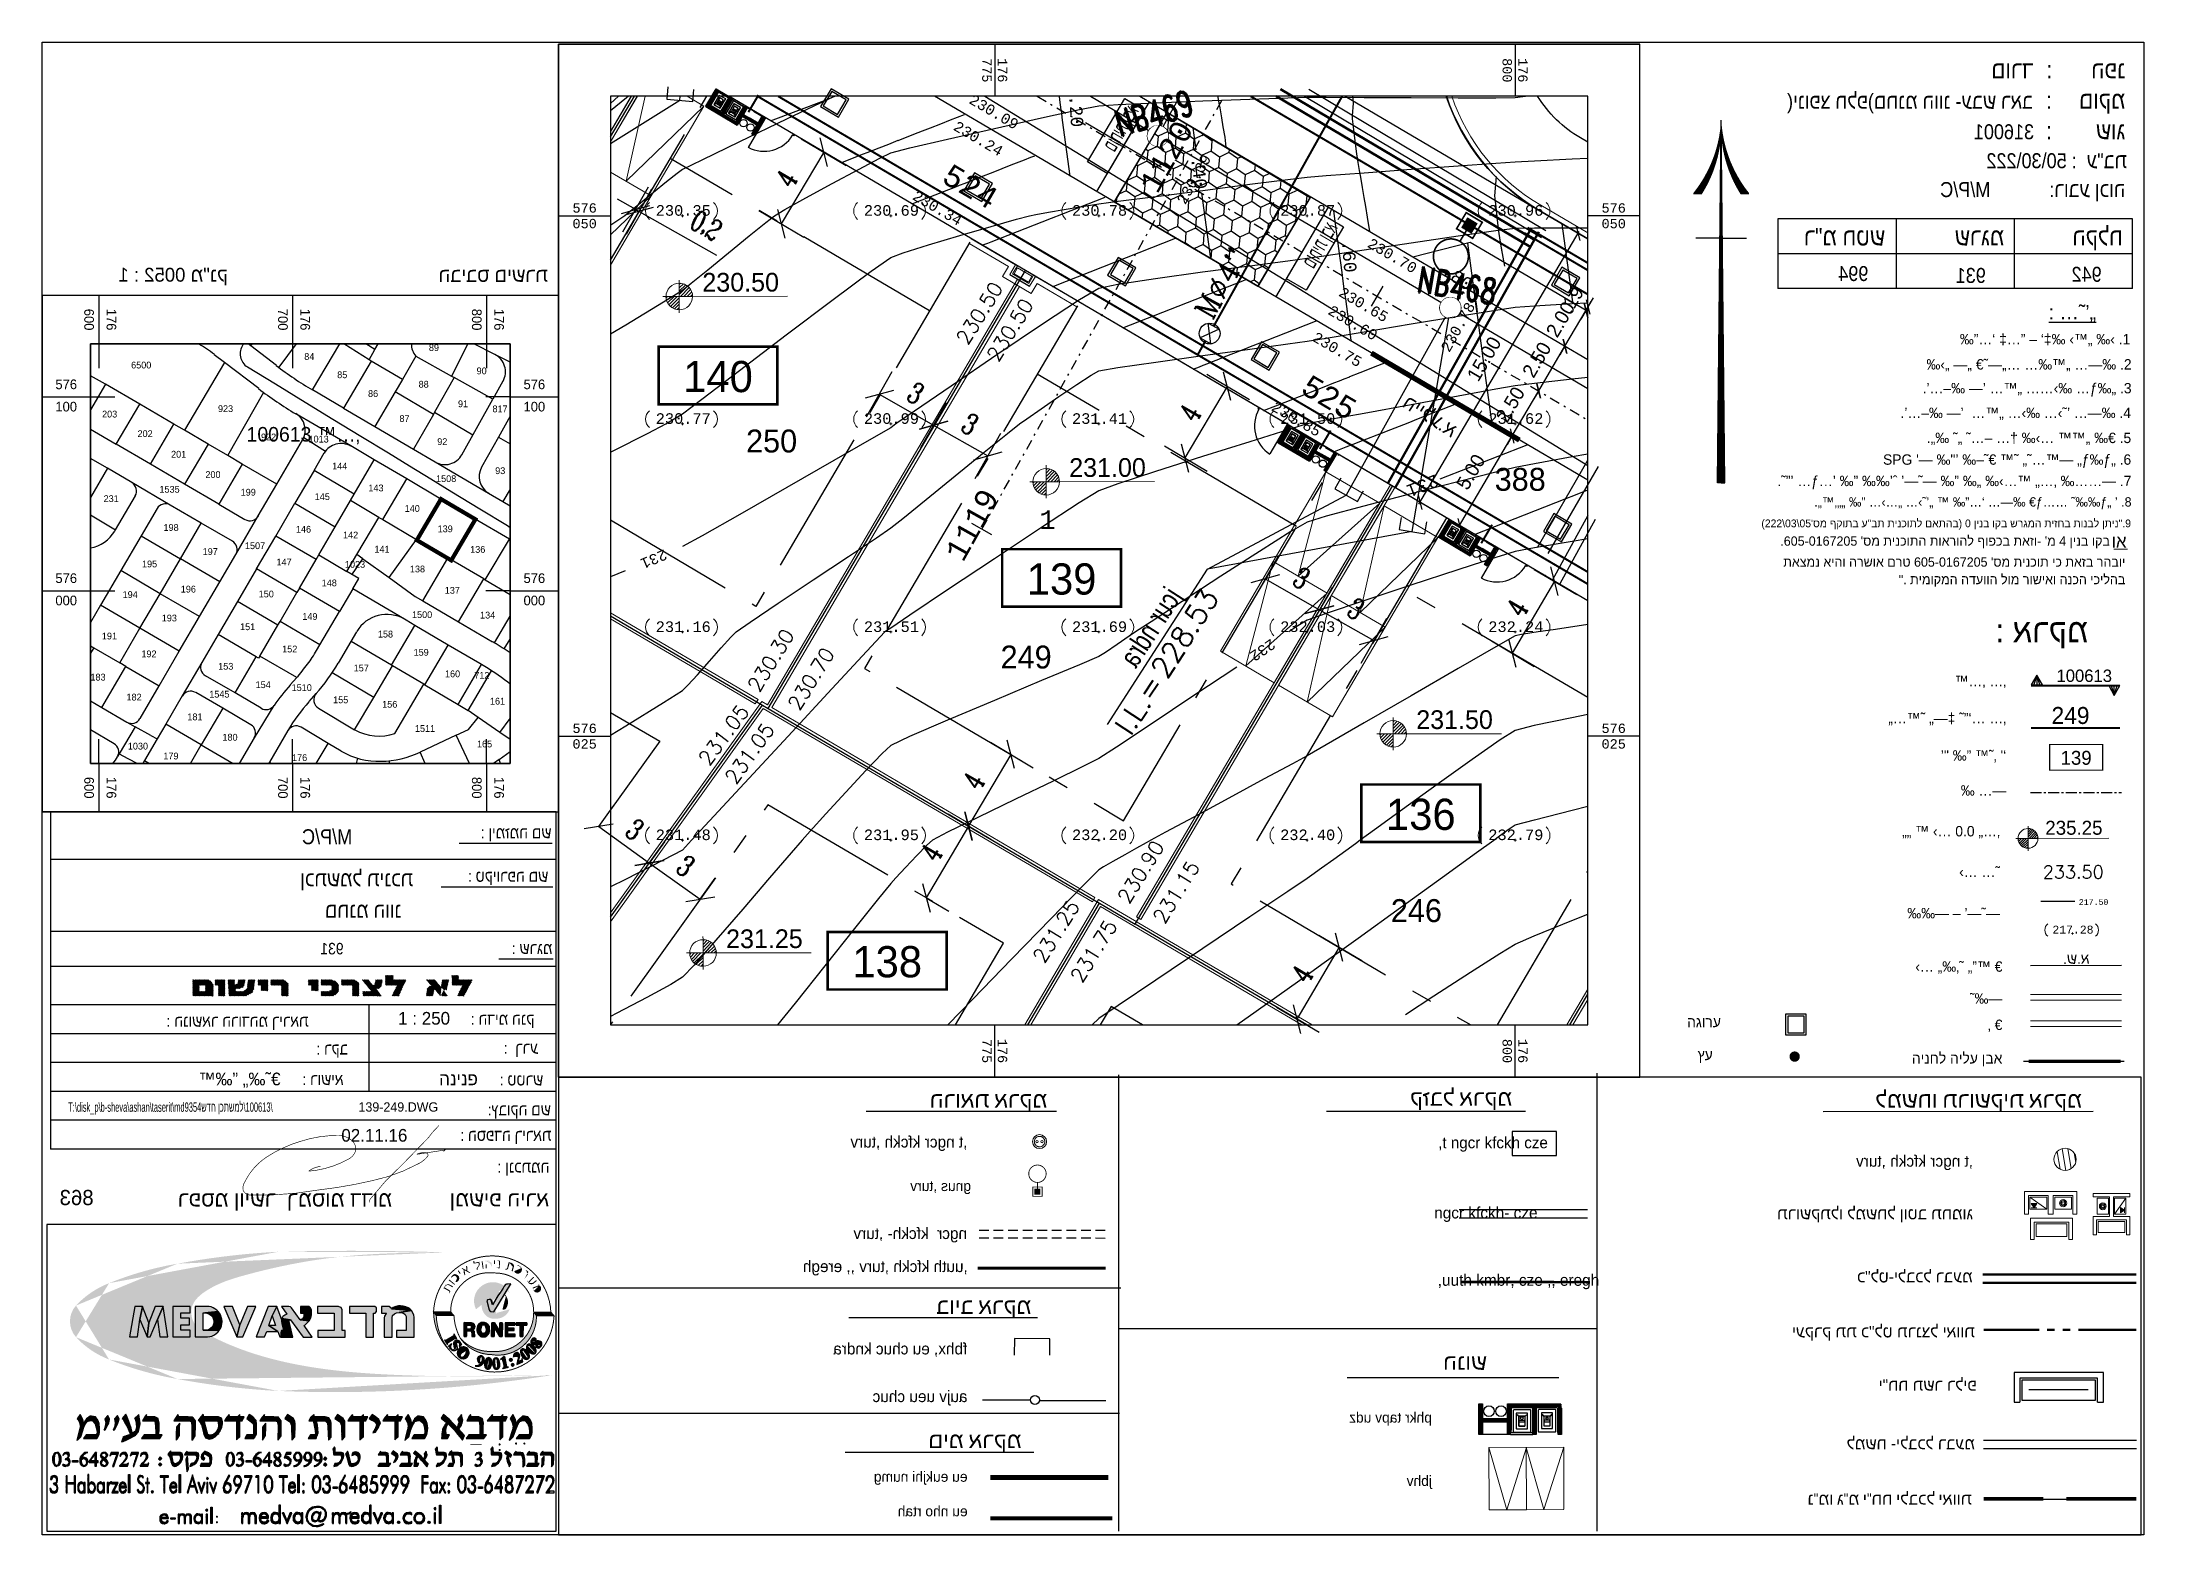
# Model space of a CAD drawing. Header units: millimetres. Extents: x 176729 to 176830, y 575987 to 576058.
import ezdxf
from ezdxf.enums import TextEntityAlignment as Align

# ---------------------------------------------------------------- set-up
doc = ezdxf.new("R2010")
doc.units = ezdxf.units.MM
doc.set_wipeout_variables(frame=1)
for name, pattern in [('BORDER', [5.25, 1.5, -0.75, 1.5, -0.75, 0, -0.75]), ('CENTER', [50.8, 31.75, -6.35, 6.35, -6.35]), ('DASHDOT', [1, 0.5, -0.25, 0, -0.25]), ('DASHDOT2', [12.7, 6.35, -3.175, 0, -3.175]), ('DASHED', [19.05, 12.7, -6.35]), ('DIVIDE', [31.75, 12.7, -6.35, 0, -6.35, 0, -6.35]), ('HIDDEN', [9.525, 6.35, -3.175]), ('HIDDEN2', [0.1875, 0.125, -0.0625]), ('HIDDENX2', [0.75, 0.5, -0.25]), ('KB', [11, 7, -1.5, 1, -1.5]), ('PHANTOM', [2.5, 1.25, -0.25, 0.25, -0.25, 0.25, -0.25])]:
    doc.linetypes.add(name, pattern=pattern)
for name, color, linetype in [('-ezt', 94, 'Continuous'), ('-ezt sazhp', 94, 'Continuous'), ('-MID', 104, 'Continuous'), ('-piler', 4, 'Continuous'), ('1506', 8, 'Continuous'), ('1507', 8, 'Continuous'), ('4001-TA-A', 3, 'Continuous'), ('4421-amudim-a', 6, 'Continuous'), ('4507', 4, 'Continuous'), ('4546n', 150, 'CENTER'), ('4706', 40, 'Continuous'), ('4801', 1, 'Continuous'), ('4801t', 170, 'Continuous'), ('4804', 24, 'Continuous'), ('6241', 7, 'Continuous'), ('6261', 7, 'Continuous'), ('_HIDDEN', 8, 'HIDDENX2'), ('_WIRE', 1, 'Continuous'), ('AM-Hatch', 253, 'Continuous'), ('AMCURB', 31, 'Continuous'), ('basis_0-_2-', 6, 'Continuous'), ('bezt', 132, 'Continuous'), ('D-CONT-PRINCIPAL', 6, 'Continuous'), ('D-CONT-SECONDARY', 3, 'Continuous'), ('DIMM', 7, 'Continuous'), ('divide-_1-', 6, 'Continuous'), ('DIVIDE_2-', 6, 'Continuous'), ('GUSH_0-_1-_2-', 6, 'Continuous'), ('hatima_arie', 7, 'Continuous'), ('K_AD_COOR', 195, 'Continuous'), ('K_AD_FRAME', 250, 'Continuous'), ('K_AD_SHEET', 250, 'Continuous'), ('K_PEN_025', 195, 'Continuous'), ('kav', 190, 'Continuous'), ('KIR', 30, 'Continuous'), ('kolhin', 32, 'DASHDOT2'), ('LG', 7, 'Continuous'), ('LG-1', 240, 'Continuous'), ('LIKB', 242, 'KB'), ('mdr-D-CONT-PRINCIPAL', 6, 'Continuous'), ('mdr-D-CONT-SECONDARY', 3, 'Continuous'), ('migrash', 7, 'Continuous'), ('numlot', 3, 'Continuous'), ('pratim', 7, 'Continuous'), ('reka-hahi-sofi$0$6000-maavar-A', 240, 'reka-hahi-sofi$0$HASH_LINE'), ('reka-hahi-sofi$0$6000-tvay-A', 1, 'reka-hahi-sofi$0$HASH_LINE'), ('reka-kvish-a', 8, 'Continuous'), ('reka-pituah-12-2015', 113, 'Continuous'), ('ROADAXIS', 1, 'DASHDOT'), ('S_POINT-TXELEV', 7, 'Continuous'), ('scellno', 6, 'Continuous'), ('SEC-ELEV', 1, 'Continuous'), ('SEC-TICK', 1, 'Continuous'), ('TR-CURB-LOW', 22, 'HIDDEN'), ('TR_ANOT_L', 7, 'Continuous'), ('TR_GILAYON', 7, 'Continuous'), ('TR_GILYON', 7, 'Continuous'), ('TR_GUSH_MARKS', 7, 'Continuous'), ('TR_TABLES', 250, 'Continuous'), ('גבהים חדשים', 6, 'Continuous'), ('גומחה', 6, 'Continuous'), ('פלרים', 3, 'Continuous')]:
    doc.layers.add(name, color=color, linetype=linetype)
for name, color, linetype, lineweight in [('-han', 7, 'DASHED', 13), ('4001-maavar-A', 80, 'BEZ_LINE2', 30), ('4015-tvay-A', 80, 'BORDER', 50), ('4201-1-tvay-A', 30, 'PHANTOM', 50), ('4201-maavar-A', 30, 'TV_LINE', 50), ('4201-TA-A', 30, 'Continuous', 5), ('4400-maavar-A', 210, 'HIDDEN2', 30), ('4421-1', 210, 'DIVIDE', 40), ('4421-2-meshulav', 210, 'DIVIDE', 30), ('4429-shuhot-a', 210, 'Continuous', 15), ('6000-maavar-A', 240, 'HASH_LINE', 50), ('gumhot', 1, 'Continuous', 5), ('HW-ALGN-IP', 1, 'Continuous', 20), ('HW-CURB-BRDR', 20, 'DASHED', 35), ('HW-CURB-T', 7, 'Continuous', 20), ('S_POINT', 7, 'Continuous', 18), ('SEC-NAME', 7, 'Continuous', 25), ('גובה כביש', 4, 'Continuous', 30)]:
    doc.layers.add(name, color=color, linetype=linetype, lineweight=lineweight)
doc.layers.add('4507T', color=7, linetype='Continuous', plot=False)
doc.layers.add('r-dim', color=7, linetype='Continuous', plot=False)
doc.layers.get('K_AD_SHEET').off()
doc.styles.add('0-Simplex', font='0-simplex.shx')
doc.styles.add('0-Techno', font='0-techno')
doc.styles.add('anna', font='romand')
doc.styles.add('DIM', font='romanc', dxfattribs={"width": 0.7})
doc.styles.add('H_SIVAN', font='sivan.shx')
doc.styles.add('K_MONOTXT', font='monotxt.shx')
doc.styles.add('MI', font='miryl.shx')
doc.styles.add('michal_w', font='michal_w')
doc.styles.add('MIRYL', font='MIRYL.shx')
doc.styles.add('MONOTXT', font='monotxt')
doc.styles.add('mvt-nos_old', font='mvt-nos')
doc.styles.add('reka-hahi-sofi$0$Standard', font='simplex.shx')
doc.styles.add('ROMANC', font='romanc', dxfattribs={"width": 0.8})
doc.styles.add('ROMANS', font='ROMANS')
doc.styles.add('ROMANT', font='romant')
doc.styles.add('S_HEBTXT', font='HEBTXT.shx')
doc.styles.add('S_MONOTXT', font='MONOTXT.shx')
doc.styles.add('S_TECHNO', font='techno.shx')
doc.styles.add('SIVAN_M', font='SIVAN_M', dxfattribs={"width": 0.8})
doc.styles.add('TRHEBTXT', font='hebtxt')
doc.linetypes.add('BEZ_LINE2', pattern='A,0.5,-0.2,["BEZ",Standard,S=0.1,R=0,X=-0.1,Y=-0.05],-0.25', length=0.95)
doc.linetypes.add('HASH_LINE', pattern='A,0.5,-0.2,["H",Standard,S=0.1,R=0,X=-0.1,Y=-0.05],-0.25', length=0.95)
doc.linetypes.add('reka-hahi-sofi$0$HASH_LINE', pattern='A,0.5,-0.2,["H",reka-hahi-sofi$0$Standard,S=0.1,R=0,X=-0.1,Y=-0.05],-0.25', length=0.95)
doc.linetypes.add('TV_LINE', pattern='A,0.5,-0.2,["TV",Standard,S=0.1,R=0,X=-0.1,Y=-0.05],-0.25', length=0.95)
doc.dimstyles.new('1250', dxfattribs={"dimtxt": 2.3, "dimasz": 1, "dimexe": 1.25, "dimexo": 0.625, "dimgap": 0.4, "dimtad": 1, "dimrnd": 0.05, "dimtxsty": 'DIM', "dimblk": 'OBLIQUE', "dimcen": 0, "dimadec": 0, "dimazin": 0, "dimtfac": 1, "dimtmove": 0, "dimatfit": 3, "dimfxl": 0, "dimarcsym": 0})
doc.dimstyles.new('500U', dxfattribs={"dimtxt": 0.675, "dimasz": 0.5, "dimexe": 0.1, "dimexo": 0.01, "dimgap": 0.5, "dimtad": 1, "dimzin": 4, "dimdsep": 46, "dimtxsty": '0-Simplex', "dimblk1": 'OBLIQUE', "dimblk2": 'OBLIQUE', "dimsah": 1, "dimcen": 0, "dimdle": 0.1, "dimse1": 1, "dimse2": 1, "dimadec": 0, "dimazin": 0, "dimtfac": 1.125, "dimtix": 1, "dimtmove": 0, "dimatfit": 3, "dimldrblk": 'OBLIQUE', "dimfxl": 0, "dimtolj": 1, "dimtzin": 4, "dimarcsym": 0})
pattern_1 = [(290.766451632, (-394641.332404, -485764.483294), (0.0296873117749, 0.011257265191), [])]
pattern_2 = [(243.60848238, (-624525.271167, -40947.584465), (0.0284409380584, -0.014112956542), [])]
pattern_3 = [(45, (-159809.63886, -561296.31665), (-0.078399317715, 0.078399317715), [])]
pattern_4 = [(45, (-135722.80897, -496977.27648), (-0.081496090765, 0.081496090765), [])]
pattern_5 = [(314.938528848, (-950552.6254, -3571040.8135), (0.132729256938, 0.132444758522), [])]

msp = doc.modelspace()

# ---------------------------------------------------------------- texts
at = {"style": 'TRHEBTXT'}
msp.add_text('139-249.DWG', height=0.44802, dxfattribs=at).set_placement((176746.343, 576006.955), align=Align.CENTER)
at = {"layer": '1507', "style": 'MONOTXT'}
for s, rotation, p in [('231', -156.75151, (176758.625, 576033.5, 231)), ('232', -145.94132, (176787.875, 576029.125, 232))]:
    msp.add_text(s, height=0.5, rotation=rotation, dxfattribs=at).set_placement(p, align=Align.MIDDLE)
at = {"layer": 'D-CONT-SECONDARY', "style": 'MONOTXT'}
for s, rotation, p in [('.20', 273.58172, (176778.92, 576055.029, 230.2)), ('.40', 277.67, (176784.823, 576052.047, 230.4)), ('.60', 274.43607, (176792.034, 576048.045, 230.6))]:
    msp.add_text(s, height=0.6, rotation=rotation, dxfattribs=at).set_placement(p, align=Align.MIDDLE)
at = {"layer": 'HW-ALGN-IP', "style": 'MONOTXT'}
msp.add_text('1', height=0.9, dxfattribs=at).set_placement((176777.533, 576035.395), align=Align.MIDDLE)
at = {"layer": 'HW-CURB-T', "style": '0-Techno', "text_generation_flag": 2}
msp.add_text('א.עלייה', height=0.675, rotation=327.375, dxfattribs=at).set_placement((176795.943, 576040.416, 639.5), align=Align.MIDDLE)
at = {"layer": 'mdr-D-CONT-PRINCIPAL', "style": 'MONOTXT'}
msp.add_text('231', height=0.6, rotation=201.4, dxfattribs=at).set_placement((176795.563, 576037.024, 231), align=Align.MIDDLE)
at = {"layer": 'SEC-ELEV', "style": 'MONOTXT'}
for s, p in [('230.09', (176774.964, 576054.991)), ('230.24', (176774.212, 576053.71)), ('230.34', (176772.249, 576050.37)), ('230.65', (176792.722, 576045.734)), ('230.60', (176792.208, 576044.859)), ('230.75', (176791.455, 576043.578)), ('230.85', (176789.492, 576040.237))]:
    msp.add_text(s, height=0.5, rotation=329.561, dxfattribs=at).set_placement(p, align=Align.MIDDLE)
at = {"layer": 'SEC-NAME', "style": 'MONOTXT'}
for s, rotation, p in [('524', 329.561, (176773.825, 576051.409)), ('525', 329.561, (176791.068, 576041.277)), ('1119', 60.763, (176773.899, 576035.156))]:
    msp.add_text(s, height=1.05, rotation=rotation, dxfattribs=at).set_placement(p, align=Align.MIDDLE)
at = {"layer": 'TR_GILYON', "style": 'michal_w', "text_generation_flag": 2, "width": 0.9}
for s, p in [('994', (176816.97, 576046.862)), ('931', (176822.613, 576046.771)), ('942', (176828.18, 576046.826))]:
    msp.add_text(s, height=0.7203, dxfattribs=at).set_placement(p)
msp.add_text('931', height=0.5541, dxfattribs=at).set_placement((176743.157, 576014.787), align=Align.MIDDLE)
at = {"layer": 'גובה כביש', "style": 'ROMANS'}
for s, rotation, p in [('230.50', 58.2814, (176774.564, 576045.133)), ('230.50', 58.2814, (176776.028, 576044.329, 231)), ('230.30', 58.2814, (176764.541, 576028.457)), ('230.70', 58.2814, (176766.471, 576027.563)), ('231.05', 53.24111, (176762.257, 576024.842)), ('231.05', 54.69691, (176763.503, 576023.962)), ('230.90', 58.2814, (176782.312, 576018.288)), ('231.15', 58.2814, (176784.014, 576017.317)), ('231.25', 58.2814, (176778.244, 576015.425)), ('231.75', 58.2814, (176780.05, 576014.48))]:
    msp.add_text(s, height=0.7, rotation=rotation, dxfattribs=at).set_placement(p, align=Align.CENTER)

# ---------------------------------------------------------------- blocks, each defined once
blk = doc.blocks.new('KADT139')
at = {"layer": 'K_AD_COOR', "ltscale": 0.3}
for p, q in [((-5.02, 24.81), (-5.02, 22.31)), ((19.98, 24.81), (19.98, 22.31)), ((-25.97, 16.57), (-23.47, 16.57)), ((25.97, 16.57), (23.47, 16.57)), ((-25.97, -8.43), (-23.47, -8.43)), ((25.97, -8.43), (23.47, -8.43)), ((-5.02, -24.81), (-5.02, -22.31)), ((19.98, -24.81), (19.98, -22.31))]:
    blk.add_line(p, q, dxfattribs=at)
at = {"layer": 'K_AD_FRAME', "ltscale": 0.3}
for p, q in [((-25.97, -24.81), (-25.97, 24.81)), ((-25.97, 24.81), (25.97, 24.81))]:
    blk.add_line(p, q, dxfattribs=at)
for points in [[(-25.97, -24.81), (25.97, -24.81), (25.97, 24.81), (-25.97, 24.81)], [(-23.47, -22.31), (23.47, -22.31), (23.47, 22.31), (-23.47, 22.31)]]:
    blk.add_lwpolyline(points, close=True, dxfattribs=at)
at = {"layer": 'K_AD_COOR', "ltscale": 0.3, "style": 'K_MONOTXT'}
for s, p in [('775', (-5.17, 23.56)), ('800', (19.83, 23.56)), ('775', (-5.17, -23.56)), ('800', (19.83, -23.56))]:
    blk.add_text(s, height=0.45, rotation=270, dxfattribs=at).set_placement(p, align=Align.TOP_CENTER)
for p in [(-4.87, 23.56), (20.13, 23.56), (-4.87, -23.56), (20.13, -23.56)]:
    blk.add_text('176', height=0.45, rotation=270, dxfattribs=at).set_placement(p, align=Align.CENTER)
for p in [(-24.72, 16.72), (24.72, 16.72), (-24.72, -8.28), (24.72, -8.28)]:
    blk.add_text('576', height=0.45, dxfattribs=at).set_placement(p, align=Align.CENTER)
for s, p in [('050', (-24.72, 16.42)), ('050', (24.72, 16.42)), ('025', (-24.72, -8.58)), ('025', (24.72, -8.58))]:
    blk.add_text(s, height=0.45, dxfattribs=at).set_placement(p, align=Align.TOP_CENTER)
blk = doc.blocks.new('*X1')
at = {"color": 0, "lineweight": 13}
for p, q in [((131116.43, 76447.1), (131116.53, 76447.2)), ((131116.43, 76446.87), (131116.71, 76447.16)), ((131116.43, 76446.65), (131116.87, 76447.09)), ((131116.43, 76446.42), (131117, 76447)), ((131116.52, 76446.29), (131117.11, 76446.89)), ((131116.74, 76446.29), (131117.21, 76446.76)), ((131116.97, 76446.29), (131117.28, 76446.6)), ((131117.19, 76446.29), (131117.33, 76446.43))]:
    blk.add_line(p, q, dxfattribs=at)
blk = doc.blocks.new('*X2')
at = {"color": 0, "lineweight": 13}
for p, q in [((131115.52, 76446.19), (131115.62, 76446.29)), ((131115.56, 76446.01), (131115.84, 76446.29)), ((131115.63, 76445.85), (131116.07, 76446.29)), ((131115.72, 76445.72), (131116.29, 76446.29)), ((131115.83, 76445.6), (131116.43, 76446.2)), ((131115.96, 76445.51), (131116.43, 76445.97)), ((131116.11, 76445.44), (131116.43, 76445.75)), ((131116.29, 76445.39), (131116.43, 76445.53))]:
    blk.add_line(p, q, dxfattribs=at)
blk = doc.blocks.new('LEVEL')
at = {"lineweight": 13}
for p, q in [((-0.64, 0), (-0.79, 0)), ((0, 0), (-0.54, 0)), ((0, 0.79), (0, 0.64)), ((0, 0), (0, 0)), ((0, 0), (0.64, 0)), ((0, 0), (0, -0.64)), ((0.64, 0), (5.2, 0)), ((0, -0.64), (0, -0.79))]:
    blk.add_line(p, q, dxfattribs=at)
for points in [[(0, 0), (-0.64, 0)], [(0.64, 0), (0, 0), (0, 0.64)]]:
    blk.add_lwpolyline(points, dxfattribs=at)
for points in [[(-0.64, 0, 0.414214), (0, -0.64, 0.414214)], [(0.64, 0, 0.414214), (0, 0.64, 0.414214)]]:
    blk.add_lwpolyline(points, format="xyb", dxfattribs=at)
for start, end in [(89.8944, 180.1855), (270.1058, 359.8194)]:
    blk.add_arc((0, 0), 0.638, start, end, dxfattribs=at)
at = {"lineweight": 13, "xscale": 0.7, "yscale": 0.7, "zscale": 0.7}
for name in ['*X1', '*X2']:
    blk.add_blockref(name, (-91781.5, -53512.4), dxfattribs=at)
at = {"lineweight": 13}
blk.add_attdef('LEVEL', text='', height=0.9, dxfattribs=at).set_placement((2.95, 0.23), align=Align.CENTER)
blk = doc.blocks.new('piller du')
at = {"layer": 'גומחה'}
h = blk.add_hatch(dxfattribs=at)
h.set_pattern_fill('ANSI31', color=8, scale=0.01, angle=245.7665, style=0)
h.set_pattern_definition(pattern_1)
h.paths.add_polyline_path([(-3.54, 1.58), (-3.13, 2.49), (-3.02, 2.44), (-3.43, 1.53)])
h = blk.add_hatch(dxfattribs=at)
h.set_pattern_fill('ANSI31', color=8, scale=0.01, angle=245.7665, style=0)
h.set_pattern_definition(pattern_1)
h.paths.add_polyline_path([(-1.88, 0.83), (-1.84, 0.81), (-1.91, 0.85)], flags=17)
edge = h.paths.add_edge_path()
edge.add_line((-1.83, 0.81), (-1.47, 1.61))
edge.add_line((-1.47, 1.61), (-1.47, 1.61))
edge.add_arc((-1.55, 1.4), 0.222, 63.5747, 68.7403, ccw=False)
edge.add_line((-1.45, 1.6), (-0.85, 1.33))
edge.add_arc((-0.86, 1.31), 0.02, -24.2335, 77.9298, ccw=False)
edge.add_line((-0.84, 1.31), (-1.17, 0.58))
edge.add_line((-1.17, 0.58), (-1.15, 0.57))
edge.add_line((-1.15, 0.57), (-1.17, 0.51))
edge.add_line((-1.17, 0.51), (-1.08, 0.47))
edge.add_line((-1.08, 0.47), (-0.73, 1.26))
edge.add_line((-0.73, 1.26), (-0.68, 1.37))
edge.add_arc((-0.7, 1.37), 0.02, -24.2335, 66.4297)
edge.add_line((-0.69, 1.39), (-2.28, 2.11))
edge.add_line((-2.28, 2.11), (-2.63, 1.32))
edge.add_arc((-2.65, 1.33), 0.02, -25.8719, -24.2335, ccw=False)
edge.add_arc((4.63, -2.07), 8.01, 154.9493, 155.924)
edge.add_line((-2.69, 1.19), (-2.6, 1.15))
edge.add_line((-2.6, 1.15), (-2.57, 1.21))
edge.add_line((-2.57, 1.21), (-2.55, 1.2))
edge.add_line((-2.55, 1.2), (-2.22, 1.93))
edge.add_arc((-2.21, 1.92), 0.02, 67.1985, 155.7665, ccw=False)
edge.add_line((-2.2, 1.94), (-1.6, 1.67))
edge.add_arc((-1.94, 0.87), 0.868, 65.1796, 66.319, ccw=False)
edge.add_line((-1.58, 1.66), (-1.58, 1.66))
edge.add_line((-1.58, 1.66), (-1.94, 0.86))
edge.add_line((-1.94, 0.86), (-1.91, 0.85))
edge.add_line((-1.91, 0.85), (-1.84, 0.81))
edge.add_line((-1.84, 0.81), (-1.83, 0.81))
h = blk.add_hatch(dxfattribs=at)
h.set_pattern_fill('ANSI31', color=8, scale=0.01, angle=245.7665, style=0)
h.set_pattern_definition(pattern_1)
h.paths.add_polyline_path([(-3.22, 2), (-2.47, 1.67), (-2.52, 1.56), (-3.27, 1.89)])
at = {"layer": '-piler', "linetype": 'ByBlock'}
blk.add_line((-1, 0.5), (-0.35, 1.95), dxfattribs=at)
for points in [[(-1.08, 0.47), (-1.03, 0.45), (-1, 0.5), (-1.06, 0.53)], [(0.38, -0.19), (0.44, -0.21), (0.46, -0.16), (0.41, -0.13)]]:
    blk.add_lwpolyline(points, close=True, dxfattribs=at)
blk.add_arc((-1.06, 0.52), 1.6, 336.1902, 63.7807, dxfattribs=at)
at = {"layer": '_HIDDEN'}
for p, q in [((-3.48, 1.55), (-3.46, 1.58)), ((-3.48, 1.55), (-2.69, 1.19)), ((-3.43, 1.57), (-3.46, 1.58)), ((-3.43, 1.57), (-2.71, 1.24)), ((-3.41, 1.52), (-3.4, 1.53)), ((-3.27, 1.89), (-2.57, 1.58)), ((-3.22, 1.87), (-3.17, 1.98)), ((-3.21, 1.87), (-3.16, 1.98)), ((-3.17, 1.85), (-3.12, 1.96)), ((-3.16, 1.85), (-3.11, 1.96)), ((-2.71, 1.24), (-2.67, 1.22)), ((-2.69, 1.19), (-2.67, 1.22)), ((-2.67, 1.63), (-2.62, 1.74)), ((-2.66, 1.62), (-2.61, 1.73)), ((-2.62, 1.61), (-2.58, 1.71)), ((-2.61, 1.6), (-2.56, 1.71))]:
    blk.add_line(p, q, dxfattribs=at)
at = {"layer": '_WIRE', "linetype": 'Continuous'}
blk.add_lwpolyline([(-1.31, 0.01), (-1.31, 0.01, 0.005788)], format="xyb", close=True, dxfattribs=at)
blk.add_lwpolyline([(-1.31, 0.01), (-1.31, 0.01, 0.005788)], format="xyb", close=True, dxfattribs=at)
at = {"layer": 'גומחה', "linetype": 'Continuous'}
for p, q in [((-3.02, 2.44), (-3.13, 2.49)), ((-2.47, 1.67), (-2.28, 2.11)), ((-2.28, 2.11), (-0.69, 1.39)), ((-3.54, 1.58), (-3.37, 1.96)), ((-3.54, 1.58), (-2.69, 1.19)), ((-2.63, 1.17), (-3.54, 1.58)), ((-2.52, 1.56), (-3.27, 1.89)), ((-3.22, 2), (-2.47, 1.67)), ((-2.75, 1.22), (-2.69, 1.19)), ((-2.69, 1.19), (-2.52, 1.56)), ((-2.6, 1.15), (-2.69, 1.19)), ((-2.6, 1.15), (-2.57, 1.21)), ((-2.57, 1.21), (-2.55, 1.2)), ((-2.55, 1.2), (-2.22, 1.94)), ((-2.22, 1.93), (-2.52, 1.27)), ((-2.2, 1.94), (-1.6, 1.67)), ((-1.6, 1.67), (-1.58, 1.66)), ((-1.47, 1.61), (-0.84, 1.33)), ((-1.17, 0.58), (-0.84, 1.31)), ((-1.17, 0.58), (-0.84, 1.31)), ((-0.73, 1.26), (-1.08, 0.47)), ((-0.68, 1.37), (-0.73, 1.26)), ((-1.83, 0.81), (-1.94, 0.86)), ((-1.15, 0.57), (-1.17, 0.58)), ((-1.17, 0.51), (-1.15, 0.57)), ((-1.08, 0.47), (-1.17, 0.51))]:
    blk.add_line(p, q, dxfattribs=at)
for points in [[(-3.54, 1.58), (-3.13, 2.49), (-3.02, 2.44), (-3.22, 2)], [(-3.37, 1.96), (-3.13, 2.49)], [(-3.22, 2), (-3.02, 2.44)], [(-3.27, 1.89), (-3.43, 1.53), (-3.54, 1.58)], [(-3.43, 1.53), (-3.27, 1.89)], [(-1.58, 1.66), (-1.94, 0.86)], [(-1.47, 1.61), (-1.83, 0.81)]]:
    blk.add_lwpolyline(points, dxfattribs=at)
at = {"layer": 'גומחה', "color": 8}
for points in [[(-2.6, 1.15), (-1.93, 0.85)], [(-2.57, 1.21), (-1.91, 0.91)], [(-1.17, 0.51), (-1.84, 0.81)], [(-1.17, 0.58), (-1.81, 0.87)]]:
    blk.add_lwpolyline(points, dxfattribs=at)
at = {"layer": 'גומחה'}
for points in [[(-1.95, 0.97), (-1.67, 1.6, 0.416783), (-1.68, 1.63), (-2.17, 1.85, 0.15868), (-2.2, 1.84), (-2.48, 1.21, 0.267141), (-2.46, 1.18), (-1.98, 0.96, 0.403557)], [(-2.01, 1.1), (-1.81, 1.56, 0.414134), (-1.81, 1.57), (-2.13, 1.71, 0.414293), (-2.14, 1.71), (-2.35, 1.25, 0.414132), (-2.34, 1.24), (-2.02, 1.1, 0.414295)], [(-2.04, 1.22), (-1.92, 1.49, 0.414214), (-1.93, 1.51), (-2.1, 1.59, 0.414214), (-2.12, 1.58), (-2.24, 1.31, 0.414214), (-2.23, 1.29), (-2.06, 1.21, 0.414214)], [(-2.1, 1.58, 0.414214), (-2.11, 1.58), (-2.23, 1.31, 0.414214), (-2.23, 1.3), (-2.06, 1.22, 0.414214), (-2.05, 1.22), (-1.93, 1.49, 0.414214), (-1.93, 1.5)], [(-2.01, 1.34, 0.414214), (-2, 1.34), (-1.99, 1.37, 0.414214), (-1.99, 1.38), (-2.15, 1.45, 0.414214), (-2.16, 1.45), (-2.18, 1.42, 0.414214), (-2.17, 1.41)], [(-2.11, 1.59, -0.412287), (-2.12, 1.59), (-2.14, 1.65, -0.413738), (-2.13, 1.65), (-2.13, 1.65, -0.414693), (-2.13, 1.65), (-2.11, 1.59, -0.416139), (-2.11, 1.59)], [(-2.09, 1.51, 0.414214), (-2.09, 1.51), (-2.06, 1.44, 0.414214), (-2.06, 1.44), (-1.99, 1.46, 0.414214), (-1.99, 1.46), (-2.02, 1.53, 0.414214), (-2.02, 1.53)], [(-1.92, 1.5), (-1.91, 1.5, 0.412287), (-1.91, 1.5), (-1.86, 1.52, 0.413738), (-1.85, 1.53), (-1.86, 1.53, 0.414693), (-1.86, 1.53), (-1.92, 1.51, 0.416139)], [(-1.2, 0.64), (-0.92, 1.27, 0.416783), (-0.93, 1.3), (-1.42, 1.52, 0.15868), (-1.45, 1.51), (-1.73, 0.88, 0.267141), (-1.71, 0.85), (-1.23, 0.63, 0.403557)], [(-1.26, 0.77), (-1.06, 1.23, 0.414134), (-1.06, 1.24), (-1.38, 1.38, 0.414293), (-1.39, 1.38), (-1.6, 0.92, 0.414132), (-1.59, 0.91), (-1.27, 0.77, 0.414295)], [(-1.29, 0.89), (-1.17, 1.16, 0.414214), (-1.18, 1.18), (-1.35, 1.25, 0.414214), (-1.37, 1.25), (-1.49, 0.98, 0.414214), (-1.48, 0.96), (-1.31, 0.88, 0.414214)], [(-1.35, 1.25, 0.414214), (-1.36, 1.24), (-1.48, 0.98, 0.414214), (-1.48, 0.97), (-1.31, 0.89, 0.414214), (-1.3, 0.89), (-1.18, 1.16, 0.414214), (-1.18, 1.17)], [(-1.26, 1.01, 0.414214), (-1.25, 1.01), (-1.24, 1.04, 0.414214), (-1.24, 1.05), (-1.4, 1.12, 0.414214), (-1.41, 1.12), (-1.43, 1.09, 0.414214), (-1.42, 1.08)], [(-1.36, 1.26, -0.412287), (-1.37, 1.26), (-1.39, 1.32, -0.413738), (-1.38, 1.32), (-1.38, 1.32, -0.414693), (-1.38, 1.32), (-1.36, 1.26, -0.416139), (-1.36, 1.26)], [(-1.34, 1.18, 0.414214), (-1.34, 1.17), (-1.31, 1.11, 0.414214), (-1.31, 1.11), (-1.24, 1.13, 0.414214), (-1.24, 1.13), (-1.27, 1.2, 0.414214), (-1.27, 1.2)], [(-1.17, 1.17), (-1.16, 1.17, 0.412287), (-1.16, 1.17), (-1.1, 1.19, 0.413738), (-1.1, 1.19), (-1.11, 1.2, 0.414693), (-1.11, 1.2), (-1.17, 1.18, 0.416139)]]:
    blk.add_lwpolyline(points, format="xyb", close=True, dxfattribs=at)
for centre in [(-2.93, 2.14), (-2.57, 1.98)]:
    blk.add_circle(centre, 0.175, dxfattribs=at)
at = {"layer": 'גומחה', "linetype": 'Continuous'}
for centre, start, end in [((-2.21, 1.92), 67.1985, 155.7665), ((-0.86, 1.31), 335.7665, 78.1221), ((-0.7, 1.37), 335.7665, 65.7665)]:
    blk.add_arc(centre, 0.02, start, end, dxfattribs=at)
blk = doc.blocks.new('e1')
at = {"layer": '-MID'}
for points in [[(0.5, 1), (-0.5, 1), (-0.5, 0), (0.5, 0)], [(0.4, 0.9), (-0.4, 0.9), (-0.4, 0.1), (0.4, 0.1)]]:
    blk.add_lwpolyline(points, close=True, dxfattribs=at)
blk = doc.blocks.new('פילר')
at = {"layer": 'גומחה'}
h = blk.add_hatch(dxfattribs=at)
h.set_pattern_fill('ANSI31', color=8, scale=0.01, angle=198.6085, style=0)
h.set_pattern_definition(pattern_2)
h.paths.add_polyline_path([(-0.86, 2.55), (0.09, 2.87), (0.13, 2.76), (-0.82, 2.44)])
h = blk.add_hatch(dxfattribs=at)
h.set_pattern_fill('ANSI31', color=8, scale=0.01, angle=198.6085, style=0)
h.set_pattern_definition(pattern_2)
h.paths.add_polyline_path([(-0.33, 2.61), (-0.07, 1.83), (-0.18, 1.8), (-0.44, 2.57)])
h = blk.add_hatch(dxfattribs=at)
h.set_pattern_fill('ANSI31', color=8, scale=0.01, angle=198.6085, style=0)
h.set_pattern_definition(pattern_2)
h.paths.add_polyline_path([(-0.28, 0.83), (-0.26, 0.79), (-0.29, 0.86)], flags=17)
edge = h.paths.add_edge_path()
edge.add_line((-0.26, 0.78), (0.57, 1.06))
edge.add_line((0.57, 1.06), (0.57, 1.06))
edge.add_arc((0.37, 0.98), 0.222, 16.4167, 21.5823, ccw=False)
edge.add_line((0.58, 1.04), (0.79, 0.42))
edge.add_arc((0.77, 0.41), 0.02, -71.3915, 30.7718, ccw=False)
edge.add_line((0.78, 0.39), (0.02, 0.13))
edge.add_line((0.02, 0.13), (0.03, 0.11))
edge.add_line((0.03, 0.11), (-0.03, 0.09))
edge.add_line((-0.03, 0.09), (0, 0))
edge.add_line((0, 0), (0.82, 0.28))
edge.add_line((0.82, 0.28), (0.93, 0.31))
edge.add_arc((0.92, 0.33), 0.02, -71.3915, 19.2717)
edge.add_line((0.94, 0.34), (0.39, 1.99))
edge.add_line((0.39, 1.99), (-0.43, 1.71))
edge.add_arc((-0.44, 1.73), 0.02, -73.0299, -71.3915, ccw=False)
edge.add_arc((2.02, -5.92), 8.01, 107.7913, 108.7661)
edge.add_line((-0.56, 1.67), (-0.53, 1.57))
edge.add_line((-0.53, 1.57), (-0.47, 1.59))
edge.add_line((-0.47, 1.59), (-0.47, 1.57))
edge.add_line((-0.47, 1.57), (0.29, 1.83))
edge.add_arc((0.3, 1.81), 0.02, 20.0406, 108.6085, ccw=False)
edge.add_line((0.32, 1.82), (0.53, 1.19))
edge.add_arc((-0.29, 0.91), 0.868, 18.0216, 19.1611, ccw=False)
edge.add_line((0.53, 1.17), (0.53, 1.17))
edge.add_line((0.53, 1.17), (-0.3, 0.89))
edge.add_line((-0.3, 0.89), (-0.29, 0.86))
edge.add_line((-0.29, 0.86), (-0.26, 0.79))
edge.add_line((-0.26, 0.79), (-0.26, 0.78))
at = {"layer": '-piler', "linetype": 'ByBlock'}
blk.add_line((-0.82, 2.63), (0.68, 3.14), dxfattribs=at)
for points in [[(-1.37, 4.08), (-1.39, 4.13), (-1.33, 4.15), (-1.32, 4.1)], [(-0.86, 2.55), (-0.88, 2.61), (-0.82, 2.63), (-0.8, 2.57)]]:
    blk.add_lwpolyline(points, close=True, dxfattribs=at)
blk.add_arc((-0.82, 2.57), 1.6, 20.612, 108.2026, dxfattribs=at)
at = {"layer": '_HIDDEN'}
for p, q in [((-0.84, 2.49), (-0.81, 2.5)), ((-0.84, 2.49), (-0.56, 1.67)), ((-0.8, 2.47), (-0.81, 2.5)), ((-0.81, 2.42), (-0.8, 2.42)), ((-0.8, 2.47), (-0.54, 1.71)), ((-0.44, 2.57), (-0.2, 1.85)), ((-0.43, 2.52), (-0.31, 2.56)), ((-0.42, 2.51), (-0.31, 2.55)), ((-0.41, 2.47), (-0.3, 2.51)), ((-0.4, 2.46), (-0.29, 2.5)), ((-0.56, 1.67), (-0.53, 1.68)), ((-0.54, 1.71), (-0.53, 1.68)), ((-0.23, 1.95), (-0.12, 1.99)), ((-0.23, 1.94), (-0.12, 1.98)), ((-0.22, 1.9), (-0.1, 1.94)), ((-0.21, 1.89), (-0.1, 1.93))]:
    blk.add_line(p, q, dxfattribs=at)
at = {"layer": 'גומחה', "linetype": 'Continuous'}
for p, q in [((-0.86, 2.55), (-0.46, 2.69)), ((-0.86, 2.55), (-0.56, 1.67)), ((-0.54, 1.61), (-0.86, 2.55)), ((-0.18, 1.8), (-0.44, 2.57)), ((-0.33, 2.61), (-0.07, 1.83)), ((0.13, 2.76), (0.09, 2.87)), ((-0.58, 1.73), (-0.56, 1.67)), ((-0.56, 1.67), (-0.18, 1.8)), ((-0.53, 1.57), (-0.56, 1.67)), ((-0.53, 1.57), (-0.47, 1.59)), ((-0.47, 1.57), (0.3, 1.83)), ((-0.47, 1.59), (-0.47, 1.57)), ((0.29, 1.83), (-0.39, 1.6)), ((-0.07, 1.83), (0.39, 1.99)), ((0.32, 1.82), (0.53, 1.19)), ((0.39, 1.99), (0.94, 0.34)), ((0.53, 1.19), (0.53, 1.17)), ((0.57, 1.06), (0.79, 0.41)), ((-0.26, 0.78), (-0.3, 0.89)), ((-0.03, 0.09), (0.03, 0.11)), ((0, 0), (-0.03, 0.09)), ((0.82, 0.28), (0, 0)), ((0.02, 0.13), (0.78, 0.39)), ((0.02, 0.13), (0.78, 0.39)), ((0.03, 0.11), (0.02, 0.13)), ((0.93, 0.31), (0.82, 0.28))]:
    blk.add_line(p, q, dxfattribs=at)
for points in [[(-0.86, 2.55), (0.09, 2.87), (0.13, 2.76), (-0.33, 2.61)], [(-0.44, 2.57), (-0.82, 2.44), (-0.86, 2.55)], [(-0.82, 2.44), (-0.44, 2.57)], [(-0.46, 2.69), (0.09, 2.87)], [(-0.33, 2.61), (0.13, 2.76)], [(0.53, 1.17), (-0.3, 0.89)], [(0.57, 1.06), (-0.26, 0.78)]]:
    blk.add_lwpolyline(points, dxfattribs=at)
at = {"layer": 'גומחה', "color": 8}
for points in [[(-0.53, 1.57), (-0.3, 0.88)], [(-0.47, 1.59), (-0.24, 0.91)], [(-0.03, 0.09), (-0.26, 0.79)], [(0.02, 0.13), (-0.21, 0.81)]]:
    blk.add_lwpolyline(points, dxfattribs=at)
at = {"layer": 'גומחה'}
for points in [[(-0.23, 0.98), (0.43, 1.2, 0.416783), (0.44, 1.22), (0.27, 1.73, 0.15868), (0.24, 1.75), (-0.41, 1.53, 0.267141), (-0.42, 1.49), (-0.25, 0.99, 0.403557)], [(-0.17, 1.11), (0.31, 1.27, 0.414134), (0.31, 1.28), (0.2, 1.61, 0.414293), (0.19, 1.62), (-0.29, 1.46, 0.414132), (-0.29, 1.45), (-0.18, 1.11, 0.414295)], [(-0.1, 1.21), (0.18, 1.31, 0.414214), (0.18, 1.33), (0.13, 1.5, 0.414214), (0.11, 1.51), (-0.17, 1.42, 0.414214), (-0.18, 1.4), (-0.12, 1.22, 0.414214)], [(0.12, 1.5, 0.414214), (0.11, 1.51), (-0.17, 1.41, 0.414214), (-0.17, 1.4), (-0.12, 1.22, 0.414214), (-0.1, 1.22), (0.17, 1.31, 0.414214), (0.18, 1.32)], [(0.01, 1.27, 0.414214), (0.02, 1.27), (0.04, 1.28, 0.414214), (0.05, 1.28), (-0.01, 1.45, 0.414214), (-0.02, 1.46), (-0.05, 1.45, 0.414214), (-0.05, 1.44)], [(0.07, 1.44, 0.414214), (0.07, 1.44), (0.04, 1.38, 0.414214), (0.04, 1.37), (0.11, 1.34, 0.414214), (0.11, 1.34), (0.14, 1.41, 0.414214), (0.14, 1.41)], [(0.12, 1.52, -0.412287), (0.12, 1.52), (0.15, 1.57, -0.413738), (0.15, 1.57), (0.15, 1.57, -0.414693), (0.16, 1.57), (0.12, 1.51, -0.416139), (0.12, 1.51)], [(0.19, 1.31), (0.19, 1.31, 0.412287), (0.19, 1.31), (0.25, 1.28, 0.413738), (0.25, 1.28), (0.25, 1.29, 0.414693), (0.25, 1.29), (0.19, 1.32, 0.416139)], [(0.04, 0.2), (0.69, 0.42, 0.416783), (0.71, 0.45), (0.54, 0.96, 0.15868), (0.51, 0.97), (-0.14, 0.75, 0.267141), (-0.15, 0.71), (0.02, 0.22, 0.403557)], [(0.09, 0.34), (0.57, 0.5, 0.414134), (0.58, 0.5), (0.46, 0.84, 0.414293), (0.46, 0.84), (-0.02, 0.68, 0.414132), (-0.03, 0.67), (0.09, 0.34, 0.414295)], [(0.17, 0.44), (0.44, 0.53, 0.414214), (0.45, 0.55), (0.39, 0.73, 0.414214), (0.37, 0.74), (0.1, 0.64, 0.414214), (0.09, 0.62), (0.15, 0.45, 0.414214)], [(0.39, 0.73, 0.414214), (0.38, 0.73), (0.1, 0.64, 0.414214), (0.09, 0.63), (0.15, 0.45, 0.414214), (0.16, 0.44), (0.44, 0.54, 0.414214), (0.45, 0.55)], [(0.27, 0.49, 0.414214), (0.28, 0.49), (0.31, 0.5, 0.414214), (0.32, 0.51), (0.26, 0.68, 0.414214), (0.25, 0.68), (0.22, 0.67, 0.414214), (0.22, 0.66)], [(0.34, 0.67, 0.414214), (0.34, 0.67), (0.31, 0.6, 0.414214), (0.31, 0.6), (0.37, 0.57, 0.414214), (0.37, 0.57), (0.41, 0.63, 0.414214), (0.41, 0.63)], [(0.38, 0.74, -0.412287), (0.38, 0.74), (0.42, 0.8, -0.413738), (0.42, 0.8), (0.42, 0.8, -0.414693), (0.42, 0.79), (0.39, 0.74, -0.416139), (0.39, 0.74)], [(0.46, 0.54), (0.45, 0.53, 0.412287), (0.46, 0.53), (0.51, 0.51, 0.413738), (0.51, 0.51), (0.52, 0.51, 0.414693), (0.52, 0.52), (0.46, 0.54, 0.416139)]]:
    blk.add_lwpolyline(points, format="xyb", close=True, dxfattribs=at)
for centre in [(-0.03, 2.49), (0.09, 2.11)]:
    blk.add_circle(centre, 0.175, dxfattribs=at)
at = {"layer": 'גומחה', "linetype": 'Continuous'}
for centre, start, end in [((0.3, 1.81), 20.0406, 108.6085), ((0.77, 0.41), 288.6085, 30.9642), ((0.92, 0.33), 288.6085, 18.6085)]:
    blk.add_arc(centre, 0.02, start, end, dxfattribs=at)
blk = doc.blocks.new('CELLNO')
at = {"layer": 'scellno', "const_width": 0.25}
blk.add_lwpolyline([(-5.71, -2.8), (-5.71, 2.73), (5.71, 2.73), (5.71, -2.8)], close=True, dxfattribs=at)
at = {"layer": 'scellno', "style": 'mvt-nos_old'}
blk.add_attdef('CELLNO', text='', height=3, dxfattribs=at).set_placement((0, -1.63), align=Align.CENTER)
at = {"layer": 'scellno', "style": 'mvt-nos_old', "flags": 1}
for tag, p in [('CODE', (0, -6.04)), ('AREA', (0, -9.18))]:
    blk.add_attdef(tag, text='', height=2.5, dxfattribs=at).set_placement(p, align=Align.CENTER)
blk = doc.blocks.new('6261-a1')
at = {"layer": 'gumhot'}
for p, q in [((-0.284, -0.038), (-0.284, -0.488)), ((0.616, -0.488), (0.616, -0.038))]:
    blk.add_line(p, q, dxfattribs=at)
for points in [[(-0.384, 0.062), (-0.384, -0.488), (-0.284, -0.488)], [(-0.384, 0.062), (0.716, 0.062)], [(0.616, -0.488), (0.716, -0.488), (0.716, 0.062)], [(-0.284, -0.038), (0.616, -0.038)]]:
    blk.add_lwpolyline(points, dxfattribs=at)
blk.add_lwpolyline([(-0.233, -0.413), (0.561, -0.413), (0.561, -0.082), (-0.233, -0.082)], close=True, dxfattribs=at)
blk.add_lwpolyline([(-0.161, -0.314, 0, 0, 0), (0.324, -0.314, 0, 0, 0), (-0.066, -0.164, 0, 0, 0), (0.314, -0.164, 0.0993, 0, 0), (0.446, -0.164, 0, 0, 0)], format="xyseb", dxfattribs=at)
blk = doc.blocks.new('4421-8-square')
at = {"layer": '4421-amudim-a', "transparency": 33554483}
h = blk.add_hatch(color=256, dxfattribs=at)
h.dxf.hatch_style = 1
h.paths.add_polyline_path([(-0.25, -0.25), (0.25, -0.25), (0.25, 0.25), (-0.25, 0.25)])
at = {"layer": '4421-amudim-a', "transparency": 33554483, "const_width": 0.08, "flags": 128}
blk.add_lwpolyline([(-0.84, 1.73, 1), (0.84, 1.73, 1)], format="xyb", close=True, dxfattribs=at)
for points in [[(-0.45, -0.45), (0.45, -0.45), (0.45, 0.45), (-0.45, 0.45)], [(-0.25, -0.25), (0.25, -0.25), (0.25, 0.25), (-0.25, 0.25)]]:
    blk.add_lwpolyline(points, close=True, dxfattribs=at)
blk.add_lwpolyline([(0, 0.25), (0, 0.89)], dxfattribs=at)
blk = doc.blocks.new('4507a')
at = {"layer": '4507', "linetype": 'Continuous'}
for p, q in [((-0.3, 0.4), (0.3, -0.4)), ((0.3, 0.4), (-0.3, 0.4)), ((-0.3, -0.4), (0.3, 0.4)), ((0.3, -0.4), (-0.3, -0.4))]:
    blk.add_line(p, q, dxfattribs=at)
at = {"layer": '4507'}
blk.add_circle((0, 0), 0.5, dxfattribs=at)
at = {"layer": '4507T', "style": 'ROMANC'}
blk.add_text('M%%c', height=1, rotation=270, dxfattribs=at).set_placement((0.19, -0.59))
blk.add_attdef('N', (0.19, -2.58), '', height=1, rotation=270, dxfattribs=at)
blk = doc.blocks.new('4810a')
at = {"layer": '4706'}
blk.add_lwpolyline([(0.583, 0.626), (0, 0.626), (0, -0.626), (0.583, -0.626)], dxfattribs=at)
blk = doc.blocks.new('*U32')
blk.add_wipeout([(-0.03, 1), (-0.09, 1), (-0.16, 0.99), (-0.22, 0.98), (-0.28, 0.96), (-0.34, 0.94), (-0.4, 0.92), (-0.45, 0.89), (-0.51, 0.86), (-0.56, 0.83), (-0.61, 0.79), (-0.66, 0.75), (-0.71, 0.71), (-0.75, 0.66), (-0.79, 0.61), (-0.83, 0.56), (-0.86, 0.51), (-0.89, 0.45), (-0.92, 0.4), (-0.94, 0.34), (-0.96, 0.28), (-0.98, 0.22), (-0.99, 0.16), (-1, 0.09), (-1, 0.03), (-1, -0.03), (-1, -0.09), (-0.99, -0.16), (-0.98, -0.22), (-0.96, -0.28), (-0.94, -0.34), (-0.92, -0.4), (-0.89, -0.45), (-0.86, -0.51), (-0.83, -0.56), (-0.79, -0.61), (-0.75, -0.66), (-0.71, -0.71), (-0.66, -0.75), (-0.61, -0.79), (-0.56, -0.83), (-0.51, -0.86), (-0.45, -0.89), (-0.4, -0.92), (-0.34, -0.94), (-0.28, -0.96), (-0.22, -0.98), (-0.16, -0.99), (-0.09, -1), (-0.03, -1), (0.03, -1), (0.09, -1), (0.16, -0.99), (0.22, -0.98), (0.28, -0.96), (0.34, -0.94), (0.4, -0.92), (0.45, -0.89), (0.51, -0.86), (0.56, -0.83), (0.61, -0.79), (0.66, -0.75), (0.71, -0.71), (0.75, -0.66), (0.79, -0.61), (0.83, -0.56), (0.86, -0.51), (0.89, -0.45), (0.92, -0.4), (0.94, -0.34), (0.96, -0.28), (0.98, -0.22), (0.99, -0.16), (1, -0.09), (1, -0.03), (1, 0.03), (1, 0.09), (0.99, 0.16), (0.98, 0.22), (0.96, 0.28), (0.94, 0.34), (0.92, 0.4), (0.89, 0.45), (0.86, 0.51), (0.83, 0.56), (0.79, 0.61), (0.75, 0.66), (0.71, 0.71), (0.66, 0.75), (0.61, 0.79), (0.56, 0.83), (0.51, 0.86), (0.45, 0.89), (0.4, 0.92), (0.34, 0.94), (0.28, 0.96), (0.22, 0.98), (0.16, 0.99), (0.09, 1), (0.03, 1)]).dxf.layer = '4801'
at = {"layer": '4804', "color": 73, "style": 'anna', "width": 0.7, "flags": 4}
blk.add_attdef('NUM', (-3.56, 0.95), '', height=2.5, dxfattribs=at)
blk = doc.blocks.new('_Oblique')
at = {"color": 0, "lineweight": -2}
blk.add_line((-0.5, -0.5), (0.5, 0.5), dxfattribs=at)
blk = doc.blocks.new('*D78')
at = {"layer": 'Defpoints', "color": 0}
for p in [(176803.03, 576049.16), (176803.03, 576049.16), (176795.43, 576036.23)]:
    blk.add_point(p, dxfattribs=at)
at = {"layer": 'r-dim', "color": 0, "lineweight": -2}
blk.add_line((176795.38, 576036.14), (176803.08, 576049.24), dxfattribs=at)
at = {"layer": 'r-dim', "color": 0, "lineweight": -2, "xscale": 0.5, "yscale": 0.5, "zscale": 0.5}
for p, rotation in [((176803.03, 576049.16), 59.5606471550185), ((176795.43, 576036.23), 239.5606471550185)]:
    blk.add_blockref('_Oblique', p, dxfattribs=dict(at, rotation=rotation))
at = {"layer": 'r-dim', "color": 0, "insert": (176798.51, 576043.12), "char_height": 0.675, "attachment_point": 5, "rotation": 59.5606, "style": '0-Simplex'}
blk.add_mtext('\\A1;15.00', dxfattribs=at)
blk = doc.blocks.new('*D79')
at = {"layer": 'Defpoints', "color": 0}
for p in [(176799.2, 576039.81), (176799.86, 576039.42), (176796.67, 576035.5)]:
    blk.add_point(p, dxfattribs=at)
at = {"layer": 'r-dim', "color": 0, "lineweight": -2}
blk.add_line((176797.28, 576035.03), (176799.91, 576039.51), dxfattribs=at)
at = {"layer": 'r-dim', "color": 0, "lineweight": -2, "xscale": 0.5, "yscale": 0.5, "zscale": 0.5}
for p, rotation in [((176799.86, 576039.42), 59.56064715331208), ((176797.33, 576035.11), 239.5606471533121)]:
    blk.add_blockref('_Oblique', p, dxfattribs=dict(at, rotation=rotation))
at = {"layer": 'r-dim', "color": 0, "insert": (176797.87, 576037.69), "char_height": 0.675, "attachment_point": 5, "rotation": 59.5606, "style": '0-Simplex'}
blk.add_mtext('\\A1;5.00', dxfattribs=at)
blk = doc.blocks.new('*D80')
at = {"layer": 'Defpoints', "color": 0}
for p in [(176801.13, 576041.58), (176801.13, 576041.58), (176799.2, 576039.81)]:
    blk.add_point(p, dxfattribs=at)
at = {"layer": 'r-dim', "color": 0, "lineweight": -2}
for p, q in [((176801.13, 576041.58), (176801.38, 576042.01)), ((176799.86, 576039.42), (176801.13, 576041.58)), ((176799.86, 576039.42), (176799.61, 576038.99))]:
    blk.add_line(p, q, dxfattribs=at)
at = {"layer": 'r-dim', "color": 0, "lineweight": -2, "xscale": 0.5, "yscale": 0.5, "zscale": 0.5}
for p, rotation in [((176801.13, 576041.58), 239.5606471529386), ((176799.86, 576039.42), 59.56064715293854)]:
    blk.add_blockref('_Oblique', p, dxfattribs=dict(at, rotation=rotation))
at = {"layer": 'r-dim', "color": 0, "insert": (176799.77, 576040.93), "char_height": 0.675, "attachment_point": 5, "rotation": 59.5606, "style": '0-Simplex'}
blk.add_mtext('\\A1;2.50', dxfattribs=at)
blk = doc.blocks.new('*D81')
at = {"layer": 'Defpoints', "color": 0}
for p in [(176802.39, 576043.73), (176802.39, 576043.73), (176801.13, 576041.58)]:
    blk.add_point(p, dxfattribs=at)
at = {"layer": 'r-dim', "color": 0, "lineweight": -2}
for p, q in [((176802.39, 576043.73), (176802.65, 576044.17)), ((176801.13, 576041.58), (176802.39, 576043.73)), ((176801.13, 576041.58), (176800.87, 576041.15))]:
    blk.add_line(p, q, dxfattribs=at)
at = {"layer": 'r-dim', "color": 0, "lineweight": -2, "xscale": 0.5, "yscale": 0.5, "zscale": 0.5}
for p, rotation in [((176802.39, 576043.73), 239.5606471529386), ((176801.13, 576041.58), 59.56064715293854)]:
    blk.add_blockref('_Oblique', p, dxfattribs=dict(at, rotation=rotation))
at = {"layer": 'r-dim', "color": 0, "insert": (176801.04, 576043.08), "char_height": 0.675, "attachment_point": 5, "rotation": 59.5606, "style": '0-Simplex'}
blk.add_mtext('\\A1;2.50', dxfattribs=at)
blk = doc.blocks.new('*D82')
at = {"layer": 'Defpoints', "color": 0}
for p in [(176803.41, 576045.46), (176803.41, 576045.46), (176802.39, 576043.73)]:
    blk.add_point(p, dxfattribs=at)
at = {"layer": 'r-dim', "color": 0, "lineweight": -2}
for p, q in [((176802.39, 576043.73), (176803.41, 576045.46)), ((176803.41, 576045.46), (176803.66, 576045.89)), ((176802.39, 576043.73), (176802.14, 576043.3))]:
    blk.add_line(p, q, dxfattribs=at)
at = {"layer": 'r-dim', "color": 0, "lineweight": -2, "xscale": 0.5, "yscale": 0.5, "zscale": 0.5}
for p, rotation in [((176803.41, 576045.46), 239.5606471529386), ((176802.39, 576043.73), 59.56064715293854)]:
    blk.add_blockref('_Oblique', p, dxfattribs=dict(at, rotation=rotation))
at = {"layer": 'r-dim', "color": 0, "insert": (176802.18, 576045.02), "char_height": 0.675, "attachment_point": 5, "rotation": 59.5606, "style": '0-Simplex'}
blk.add_mtext('\\A1;2.00', dxfattribs=at)
blk = doc.blocks.new('*D83')
at = {"layer": 'Defpoints', "color": 0}
for p in [(176803.41, 576045.46), (176803.49, 576045.63), (176803.5, 576045.62)]:
    blk.add_point(p, dxfattribs=at)
at = {"layer": 'r-dim', "color": 0, "lineweight": -2}
for p, q in [((176803.5, 576045.62), (176803.76, 576046.06)), ((176803.41, 576045.46), (176803.15, 576045.03)), ((176803.41, 576045.46), (176803.5, 576045.62))]:
    blk.add_line(p, q, dxfattribs=at)
at = {"layer": 'r-dim', "color": 0, "lineweight": -2, "xscale": 0.5, "yscale": 0.5, "zscale": 0.5}
for p, rotation in [((176803.41, 576045.46), 59.56064715293854), ((176803.5, 576045.62), 239.5606471529386)]:
    blk.add_blockref('_Oblique', p, dxfattribs=dict(at, rotation=rotation))
at = {"layer": 'r-dim', "color": 0, "insert": (176802.73, 576045.97), "char_height": 0.675, "attachment_point": 5, "rotation": 59.5606, "style": '0-Simplex'}
blk.add_mtext('\\A1;.19', dxfattribs=at)
blk = doc.blocks.new('A$C4F2465DA')
at = {"layer": 'r-dim'}
blk.add_lwpolyline([(0, 1.1), (3.53, 1.1), (3.53, 0), (0, 0)], close=True, dxfattribs=at)
at = {"layer": 'HW-CURB-T', "style": '0-Techno', "text_generation_flag": 2, "width": 0.6}
blk.add_text('אבן תיחום', height=0.675, rotation=359.9684, dxfattribs=at).set_placement((3.37, 0.54), align=Align.MIDDLE_LEFT)
blk = doc.blocks.new('TR_LOT')
at = {"flags": 8}
blk.add_attdef('LOT', text='', height=3, dxfattribs=at).set_placement((0, 0), align=Align.MIDDLE_CENTER)
at = {"style": 'TRHEBTXT', "flags": 9}
blk.add_attdef('DESC', text='', height=2, dxfattribs=at).set_placement((0, -4.5), align=Align.MIDDLE_CENTER)
for tag, p in [('TYPE_CODE', (0, -9)), ('GUSH', (0, -10.6))]:
    blk.add_attdef(tag, text='', height=1.5, dxfattribs=at).set_placement(p, align=Align.TOP_CENTER)
blk = doc.blocks.new('hibur migrash')
at = {"layer": '4801t'}
blk.add_line((-8.87, 0), (0, 0), dxfattribs=at)
at = {"layer": '4801t', "style": 'SIVAN_M', "text_generation_flag": 2, "width": 0.8}
blk.add_text('jcur ndra', height=1, dxfattribs=at).set_placement((-1.73, 0.29))
at = {"layer": '4801t', "style": 'ROMANS'}
blk.add_text('I.L.=', height=1, dxfattribs=at).set_placement((-8.77, -1.26))
blk.add_attdef('NNN', (-5.53, -1.24), '', height=1, dxfattribs=at)
blk = doc.blocks.new('S_POINT')
at = {"color": 0}
for p, q in [((-0.21, 0), (0.21, 0)), ((0, 0.21), (0, -0.21))]:
    blk.add_line(p, q, dxfattribs=at)
for points in [[(-5.31, 2.11, 0.454741), (-5.31, -0.59)], [(4.96, 2.11, -0.454741), (4.96, -0.59)]]:
    blk.add_lwpolyline(points, format="xyb")
blk.add_point((0, 0))
at = {"style": 'S_MONOTXT'}
blk.add_attdef('S_ELEVATION', text='', height=0.833, dxfattribs=at).set_placement((1.94, 0), align=Align.RIGHT)
at = {"style": 'S_HEBTXT'}
blk.add_attdef('S_POINT', text='', height=0.833, dxfattribs=at).set_placement((0, 2.25), align=Align.CENTER)
blk = doc.blocks.new('*D59')
at = {"layer": 'Defpoints', "color": 0}
for p in [(176768.24, 576039.29), (176772.06, 576039.94), (176770.85, 576037.81)]:
    blk.add_point(p, dxfattribs=at)
at = {"layer": 'DIMM', "color": 0, "lineweight": -2}
for p, q in [((176768.84, 576040.34), (176770.07, 576042.51)), ((176769.45, 576041.42), (176772.06, 576039.94)), ((176771.45, 576038.86), (176772.68, 576041.03))]:
    blk.add_line(p, q, dxfattribs=at)
for p, rotation in [((176769.45, 576041.42), 150.4466907884223), ((176772.06, 576039.94), 330.4466907884223)]:
    blk.add_blockref('_Oblique', p, dxfattribs=dict(at, rotation=rotation))
at = {"layer": 'DIMM', "color": 0, "insert": (176771.2, 576041.47), "char_height": 1, "attachment_point": 5, "rotation": 330.4467, "style": 'DIM'}
blk.add_mtext('3', dxfattribs=at)
blk = doc.blocks.new('*D60')
at = {"layer": 'Defpoints', "color": 0}
for p in [(176774.67, 576038.46), (176770.85, 576037.81), (176773.46, 576036.33)]:
    blk.add_point(p, dxfattribs=at)
at = {"layer": 'DIMM', "color": 0, "lineweight": -2}
for p, q in [((176771.45, 576038.86), (176772.68, 576041.03)), ((176772.06, 576039.94), (176774.67, 576038.46)), ((176774.06, 576037.38), (176775.29, 576039.55))]:
    blk.add_line(p, q, dxfattribs=at)
for p, rotation in [((176772.06, 576039.94), 150.4466907908894), ((176774.67, 576038.46), 330.4466907908894)]:
    blk.add_blockref('_Oblique', p, dxfattribs=dict(at, rotation=rotation))
at = {"layer": 'DIMM', "color": 0, "insert": (176773.81, 576039.99), "char_height": 1, "attachment_point": 5, "rotation": 330.4467, "style": 'DIM'}
blk.add_mtext('3', dxfattribs=at)
blk = doc.blocks.new('*D64')
at = {"layer": 'Defpoints', "color": 0}
for p in [(176774.26, 576025.02), (176772.22, 576021.57), (176773.74, 576020.68)]:
    blk.add_point(p, dxfattribs=at)
at = {"layer": 'DIMM', "color": 0, "lineweight": -2}
for p, q in [((176775.77, 576024.12), (176773.74, 576020.68)), ((176774.8, 576024.7), (176776.85, 576023.48)), ((176772.76, 576021.26), (176774.81, 576020.04))]:
    blk.add_line(p, q, dxfattribs=at)
for p, rotation in [((176775.77, 576024.12), 59.39142032451315), ((176773.74, 576020.68), 239.3914203245131)]:
    blk.add_blockref('_Oblique', p, dxfattribs=dict(at, rotation=rotation))
at = {"layer": 'DIMM', "color": 0, "insert": (176773.98, 576022.86), "char_height": 1, "attachment_point": 5, "rotation": 59.3914, "style": 'DIM'}
blk.add_mtext('4', dxfattribs=at)
blk = doc.blocks.new('*D65')
at = {"layer": 'Defpoints', "color": 0}
for p in [(176790.03, 576015.74), (176788, 576012.3), (176789.51, 576011.4)]:
    blk.add_point(p, dxfattribs=at)
at = {"layer": 'DIMM', "color": 0, "lineweight": -2}
for p, q in [((176791.55, 576014.85), (176789.51, 576011.4)), ((176790.57, 576015.43), (176792.63, 576014.21)), ((176788.53, 576011.98), (176790.59, 576010.77))]:
    blk.add_line(p, q, dxfattribs=at)
for p, rotation in [((176791.55, 576014.85), 59.39142032487181), ((176789.51, 576011.4), 239.3914203248718)]:
    blk.add_blockref('_Oblique', p, dxfattribs=dict(at, rotation=rotation))
at = {"layer": 'DIMM', "color": 0, "insert": (176789.76, 576013.58), "char_height": 1, "attachment_point": 5, "rotation": 59.3914, "style": 'DIM'}
blk.add_mtext('4', dxfattribs=at)
blk = doc.blocks.new('*D67')
at = {"layer": 'Defpoints', "color": 0}
for p in [(176757.91, 576050.21), (176756.54, 576048.17), (176756.71, 576048.08)]:
    blk.add_point(p, dxfattribs=at)
at = {"layer": 'DIMM', "color": 0, "lineweight": -2}
for p, q in [((176757.13, 576049.22), (176758.37, 576051.39)), ((176757.3, 576049.12), (176758.53, 576051.3)), ((176757.75, 576050.3), (176756.88, 576050.8)), ((176757.75, 576050.3), (176757.91, 576050.21)), ((176757.91, 576050.21), (176761.63, 576048.11))]:
    blk.add_line(p, q, dxfattribs=at)
for p, rotation in [((176757.75, 576050.3), 330.4466907880059), ((176757.91, 576050.21), 150.4466907880059)]:
    blk.add_blockref('_Oblique', p, dxfattribs=dict(at, rotation=rotation))
at = {"layer": 'DIMM', "color": 0, "insert": (176761.13, 576049.53), "char_height": 1, "attachment_point": 5, "rotation": 330.4467, "style": 'DIM'}
blk.add_mtext('0,2', dxfattribs=at)
blk = doc.blocks.new('*D68')
at = {"layer": 'Defpoints', "color": 0}
for p in [(176790.6, 576031.07), (176786.78, 576030.41), (176789.39, 576028.93)]:
    blk.add_point(p, dxfattribs=at)
at = {"layer": 'DIMM', "color": 0, "lineweight": -2}
for p, q in [((176787.38, 576031.46), (176788.61, 576033.63)), ((176787.99, 576032.55), (176790.6, 576031.07)), ((176789.99, 576029.98), (176791.22, 576032.15))]:
    blk.add_line(p, q, dxfattribs=at)
for p, rotation in [((176787.99, 576032.55), 150.4466907914124), ((176790.6, 576031.07), 330.4466907914124)]:
    blk.add_blockref('_Oblique', p, dxfattribs=dict(at, rotation=rotation))
at = {"layer": 'DIMM', "color": 0, "insert": (176789.74, 576032.59), "char_height": 1, "attachment_point": 5, "rotation": 330.4467, "style": 'DIM'}
blk.add_mtext('3', dxfattribs=at)
blk = doc.blocks.new('*D69')
at = {"layer": 'Defpoints', "color": 0}
for p in [(176789.39, 576028.93), (176793.21, 576029.59), (176792, 576027.45)]:
    blk.add_point(p, dxfattribs=at)
at = {"layer": 'DIMM', "color": 0, "lineweight": -2}
for p, q in [((176789.99, 576029.98), (176791.22, 576032.15)), ((176790.6, 576031.07), (176793.21, 576029.59)), ((176792.6, 576028.5), (176793.83, 576030.67))]:
    blk.add_line(p, q, dxfattribs=at)
for p, rotation in [((176790.6, 576031.07), 150.44669078899), ((176793.21, 576029.59), 330.4466907889899)]:
    blk.add_blockref('_Oblique', p, dxfattribs=dict(at, rotation=rotation))
at = {"layer": 'DIMM', "color": 0, "insert": (176792.35, 576031.11), "char_height": 1, "attachment_point": 5, "rotation": 330.4467, "style": 'DIM'}
blk.add_mtext('3', dxfattribs=at)
blk = doc.blocks.new('*D70')
at = {"layer": 'Defpoints', "color": 0}
for p in [(176755.97, 576020.65), (176758.41, 576018.9), (176758.41, 576018.9)]:
    blk.add_point(p, dxfattribs=at)
at = {"layer": 'DIMM', "color": 0, "lineweight": -2}
for p, q in [((176755.97, 576020.65), (176756.7, 576021.67)), ((176755.97, 576020.65), (176758.41, 576018.9)), ((176758.41, 576018.9), (176759.14, 576019.92))]:
    blk.add_line(p, q, dxfattribs=at)
for p, rotation in [((176755.97, 576020.65), 144.3933840933622), ((176758.41, 576018.9), 324.3933840933622)]:
    blk.add_blockref('_Oblique', p, dxfattribs=dict(at, rotation=rotation))
at = {"layer": 'DIMM', "color": 0, "insert": (176757.71, 576020.51), "char_height": 1, "attachment_point": 5, "rotation": 324.3934, "style": 'DIM'}
blk.add_mtext('3', dxfattribs=at)
blk = doc.blocks.new('*D71')
at = {"layer": 'Defpoints', "color": 0}
for p in [(176758.41, 576018.9), (176760.85, 576017.16), (176760.85, 576017.16)]:
    blk.add_point(p, dxfattribs=at)
at = {"layer": 'DIMM', "color": 0, "lineweight": -2}
for p, q in [((176758.41, 576018.9), (176759.14, 576019.92)), ((176758.41, 576018.9), (176760.85, 576017.16)), ((176760.85, 576017.16), (176761.57, 576018.17))]:
    blk.add_line(p, q, dxfattribs=at)
for p, rotation in [((176758.41, 576018.9), 144.3933840933622), ((176760.85, 576017.16), 324.3933840933622)]:
    blk.add_blockref('_Oblique', p, dxfattribs=dict(at, rotation=rotation))
at = {"layer": 'DIMM', "color": 0, "insert": (176760.15, 576018.76), "char_height": 1, "attachment_point": 5, "rotation": 324.3934, "style": 'DIM'}
blk.add_mtext('3', dxfattribs=at)
blk = doc.blocks.new('*D72')
at = {"layer": 'Defpoints', "color": 0}
for p in [(176773.74, 576020.67), (176771.71, 576017.23), (176771.71, 576017.23)]:
    blk.add_point(p, dxfattribs=at)
at = {"layer": 'DIMM', "color": 0, "lineweight": -2}
for p, q in [((176773.74, 576020.67), (176771.71, 576017.23)), ((176773.74, 576020.67), (176774.81, 576020.04)), ((176771.71, 576017.23), (176772.79, 576016.59))]:
    blk.add_line(p, q, dxfattribs=at)
for p, rotation in [((176773.74, 576020.67), 59.56064715522103), ((176771.71, 576017.23), 239.560647155221)]:
    blk.add_blockref('_Oblique', p, dxfattribs=dict(at, rotation=rotation))
at = {"layer": 'DIMM', "color": 0, "insert": (176771.95, 576019.41), "char_height": 1, "attachment_point": 5, "rotation": 59.5606, "style": 'DIM'}
blk.add_mtext('4', dxfattribs=at)
blk = doc.blocks.new('*D75')
at = {"layer": 'Defpoints', "color": 0}
for p in [(176764.44, 576054.43), (176762.41, 576050.99), (176764.74, 576049.61)]:
    blk.add_point(p, dxfattribs=at)
at = {"layer": 'DIMM', "color": 0, "lineweight": -2}
for p, q in [((176765.7, 576053.69), (176767.86, 576052.41)), ((176766.78, 576053.05), (176764.74, 576049.61)), ((176763.67, 576050.25), (176765.82, 576048.97))]:
    blk.add_line(p, q, dxfattribs=at)
for p, rotation in [((176766.78, 576053.05), 59.39142032391986), ((176764.74, 576049.61), 239.3914203239199)]:
    blk.add_blockref('_Oblique', p, dxfattribs=dict(at, rotation=rotation))
at = {"layer": 'DIMM', "color": 0, "insert": (176764.99, 576051.79), "char_height": 1, "attachment_point": 5, "rotation": 59.3914, "style": 'DIM'}
blk.add_mtext('4', dxfattribs=at)
blk = doc.blocks.new('*D76')
at = {"layer": 'Defpoints', "color": 0}
for p in [(176784.65, 576042.7), (176782.61, 576039.26), (176784.13, 576038.36)]:
    blk.add_point(p, dxfattribs=at)
at = {"layer": 'DIMM', "color": 0, "lineweight": -2}
for p, q in [((176785.19, 576042.38), (176787.24, 576041.17)), ((176786.17, 576041.8), (176784.13, 576038.36)), ((176783.15, 576038.94), (176785.2, 576037.72))]:
    blk.add_line(p, q, dxfattribs=at)
for p, rotation in [((176786.17, 576041.8), 59.39142032451315), ((176784.13, 576038.36), 239.3914203245131)]:
    blk.add_blockref('_Oblique', p, dxfattribs=dict(at, rotation=rotation))
at = {"layer": 'DIMM', "color": 0, "insert": (176784.37, 576040.54), "char_height": 1, "attachment_point": 5, "rotation": 59.3914, "style": 'DIM'}
blk.add_mtext('4', dxfattribs=at)
blk = doc.blocks.new('*D77')
at = {"layer": 'Defpoints', "color": 0}
for p in [(176800.37, 576033.33), (176798.33, 576029.89), (176799.85, 576028.99)]:
    blk.add_point(p, dxfattribs=at)
at = {"layer": 'DIMM', "color": 0, "lineweight": -2}
for p, q in [((176800.91, 576033.01), (176802.96, 576031.8)), ((176801.89, 576032.44), (176799.85, 576028.99)), ((176798.87, 576029.57), (176800.92, 576028.35))]:
    blk.add_line(p, q, dxfattribs=at)
for p, rotation in [((176801.89, 576032.44), 59.39142032487181), ((176799.85, 576028.99), 239.3914203248718)]:
    blk.add_blockref('_Oblique', p, dxfattribs=dict(at, rotation=rotation))
at = {"layer": 'DIMM', "color": 0, "insert": (176800.09, 576031.17), "char_height": 1, "attachment_point": 5, "rotation": 59.3914, "style": 'DIM'}
blk.add_mtext('4', dxfattribs=at)
blk = doc.blocks.new('LG')
h = blk.add_hatch(color=160)
edge = h.paths.add_edge_path()
edge.add_arc((111.9, 37.09), 0.285, 356.1322, 433.1795)
edge.add_line((111.99, 37.36), (111.54, 37.35))
edge.add_line((111.54, 37.35), (111.54, 37.26))
edge.add_line((111.54, 37.26), (111.83, 37.24))
edge.add_arc((111.76, 37.04), 0.212, -8.0245, 72.0675, ccw=False)
edge.add_line((111.97, 37.01), (111.88, 35.61))
edge.add_line((111.88, 35.61), (111.38, 35.61))
edge.add_line((111.38, 35.61), (111.38, 35.48))
edge.add_line((111.38, 35.48), (112.08, 35.47))
edge.add_line((112.08, 35.47), (112.19, 37.07))
h.paths.add_polyline_path([(110.98, 37.36), (110.72, 37.36), (110.74, 36.52), (110.98, 36.52)])
edge = h.paths.add_edge_path()
edge.add_arc((109.22, 36.43), 0.972, 23.7137, 70.9601)
edge.add_arc((109.25, 34.56), 2.8, 84.2004, 97.59)
edge.add_line((108.88, 37.34), (108.57, 37.3))
edge.add_line((108.57, 37.3), (108.57, 37.15))
edge.add_line((108.57, 37.15), (108.81, 37.19))
edge.add_arc((109.36, 33.78), 3.45, 87.728, 99.1119, ccw=False)
edge.add_arc((108.94, 36.48), 0.934, 2.9564, 53.3749, ccw=False)
edge.add_line((109.87, 36.53), (109.92, 35.57))
edge.add_line((109.92, 35.57), (110.17, 35.58))
edge.add_arc((105.48, 35.96), 4.71, 355.3407, 370.4734)
h.paths.add_polyline_path([(108.9, 36.45), (108.68, 36.44), (108.7, 35.45), (108.93, 35.44)])
h.paths.add_polyline_path([(107.91, 37.18), (107.67, 37.16), (107.94, 35.31), (108.15, 35.33)])
edge = h.paths.add_edge_path()
edge.add_line((107.09, 37.05), (105.95, 36.79))
edge.add_line((105.95, 36.79), (105.86, 37.23))
edge.add_line((105.86, 37.23), (105.59, 37.18))
edge.add_line((105.59, 37.18), (105.7, 36.58))
edge.add_line((105.7, 36.58), (106.89, 36.81))
edge.add_line((106.89, 36.81), (106.99, 36.27))
edge.add_arc((106.8, 36.27), 0.185, -36.8246, 2.059, ccw=False)
edge.add_line((106.95, 36.16), (106.54, 35.61))
edge.add_arc((106.75, 35.42), 0.28, 136.9536, 184.973)
edge.add_line((106.47, 35.39), (106.5, 35.05))
edge.add_line((106.5, 35.05), (106.73, 35.1))
edge.add_line((106.73, 35.1), (106.69, 35.43))
edge.add_arc((106.99, 35.43), 0.302, 144.6084, 179.9698, ccw=False)
edge.add_line((106.75, 35.61), (107.08, 36.07))
edge.add_arc((106.51, 36.46), 0.684, 325.7897, 371.7756)
edge.add_line((107.18, 36.6), (107.09, 37.05))
edge = h.paths.add_edge_path()
edge.add_line((105.59, 37.18), (105.86, 37.23))
edge.add_line((105.86, 37.23), (105.95, 36.79))
edge.add_line((105.95, 36.79), (107.09, 37.05))
edge.add_line((107.09, 37.05), (107.18, 36.6))
edge.add_arc((106.51, 36.46), 0.684, -34.2103, 11.7756, ccw=False)
edge.add_line((107.08, 36.07), (106.75, 35.61))
edge.add_arc((106.99, 35.43), 0.302, 144.6084, 179.9698)
edge.add_line((106.69, 35.43), (106.73, 35.1))
edge.add_line((106.73, 35.1), (106.5, 35.05))
edge.add_line((106.5, 35.05), (106.47, 35.39))
edge.add_arc((106.75, 35.42), 0.28, 136.9536, 184.973, ccw=False)
edge.add_line((106.54, 35.61), (106.95, 36.16))
edge.add_arc((106.8, 36.27), 0.185, 323.1754, 362.059)
edge.add_line((106.99, 36.27), (106.89, 36.81))
edge.add_line((106.89, 36.81), (105.7, 36.58))
edge.add_line((105.7, 36.58), (105.59, 37.18))
h.paths.add_polyline_path([(107.67, 37.16), (107.91, 37.18), (108.15, 35.33), (107.94, 35.31)], flags=17)
h.paths.add_polyline_path([(108.68, 36.44), (108.9, 36.45), (108.93, 35.44), (108.7, 35.45)], flags=17)
h.paths.add_polyline_path([(110.72, 37.36), (110.98, 37.36), (110.98, 36.52), (110.74, 36.52)])
edge = h.paths.add_edge_path(flags=17)
edge.add_line((111.54, 37.35), (111.54, 37.26))
edge.add_line((111.54, 37.26), (111.83, 37.24))
edge.add_arc((111.76, 37.04), 0.212, -8.0245, 72.0675, ccw=False)
edge.add_line((111.97, 37.01), (111.88, 35.61))
edge.add_line((111.88, 35.61), (111.38, 35.61))
edge.add_line((111.38, 35.61), (111.38, 35.48))
edge.add_line((111.38, 35.48), (112.08, 35.47))
edge.add_line((112.08, 35.47), (112.19, 37.07))
edge.add_arc((111.9, 37.09), 0.285, 356.1322, 433.1795)
edge.add_line((111.99, 37.36), (111.54, 37.35))
edge = h.paths.add_edge_path()
edge.add_line((108.57, 37.3), (108.88, 37.34))
edge.add_arc((109.25, 34.56), 2.8, 84.2004, 97.59, ccw=False)
edge.add_arc((109.22, 36.43), 0.972, 23.7137, 70.9601, ccw=False)
edge.add_arc((105.48, 35.96), 4.71, -4.6593, 10.4734, ccw=False)
edge.add_line((110.17, 35.58), (109.92, 35.57))
edge.add_line((109.92, 35.57), (109.87, 36.53))
edge.add_arc((108.94, 36.48), 0.934, 2.9564, 53.3749)
h = blk.add_hatch(color=160)
edge = h.paths.add_edge_path()
edge.add_line((107.09, 37.05), (105.95, 36.79))
edge.add_line((105.95, 36.79), (105.86, 37.23))
edge.add_line((105.86, 37.23), (105.59, 37.18))
edge.add_line((105.59, 37.18), (105.7, 36.58))
edge.add_line((105.7, 36.58), (106.89, 36.81))
edge.add_line((106.89, 36.81), (106.99, 36.27))
edge.add_arc((106.8, 36.27), 0.185, -36.8246, 2.059, ccw=False)
edge.add_line((106.95, 36.16), (106.54, 35.61))
edge.add_arc((106.75, 35.42), 0.28, 136.9536, 184.973)
edge.add_line((106.47, 35.39), (106.5, 35.05))
edge.add_line((106.5, 35.05), (106.73, 35.1))
edge.add_line((106.73, 35.1), (106.69, 35.43))
edge.add_arc((106.99, 35.43), 0.302, 144.6084, 179.9698, ccw=False)
edge.add_line((106.75, 35.61), (107.08, 36.07))
edge.add_arc((106.51, 36.46), 0.684, 325.7897, 371.7756)
edge.add_line((107.18, 36.6), (107.09, 37.05))
for points in [[(107.91, 37.18), (107.67, 37.16), (107.94, 35.31), (108.15, 35.33)], [(108.9, 36.45), (108.68, 36.44), (108.7, 35.45), (108.93, 35.44)], [(110.98, 37.36), (110.72, 37.36), (110.74, 36.52), (110.98, 36.52)], [(99.72, 32.71), (99.57, 32.52), (100.98, 31.41), (101.13, 31.54)], [(102.01, 34.93), (101.82, 34.77), (102.35, 34.04), (102.51, 34.25)], [(109.92, 27.76), (110.3, 26.44), (110.53, 26.79), (110.21, 27.76)], [(104.18, 21.52), (104, 21.53), (103.99, 20.55), (104.17, 20.55)], [(110.91, 20.77), (110.74, 21.07), (110.74, 18.71), (110.91, 18.72)], [(111.05, 22.06), (110.83, 22.06), (112.04, 19.99), (112.11, 20), (112.11, 20.14)], [(112.94, 22.05), (112.69, 22.07), (112.75, 21.85), (112.73, 18.69), (112.93, 18.7)], [(114.24, 21.51), (114.06, 21.51), (114.05, 20.76), (114.24, 20.76)], [(116, 22.09), (115.8, 22.09), (115.8, 21.52), (116, 21.51)], [(102.86, 16.62), (102.7, 16.69), (102.23, 16.26), (102.17, 16.14), (102.22, 16.06)], [(104.18, 20.04), (104.01, 20.04), (103.99, 18.74), (104.17, 18.73)], [(114.21, 20.15), (114.05, 20.15), (114.05, 19.29), (114.22, 19.29)], [(116.05, 19.26), (115.86, 19.26), (115.86, 18.7), (116.05, 18.69)]]:
    blk.add_hatch(color=160).paths.add_polyline_path(points)
h = blk.add_hatch(color=160)
edge = h.paths.add_edge_path()
edge.add_arc((111.9, 37.09), 0.285, 356.1322, 433.1795)
edge.add_line((111.99, 37.36), (111.54, 37.35))
edge.add_line((111.54, 37.35), (111.54, 37.26))
edge.add_line((111.54, 37.26), (111.83, 37.24))
edge.add_arc((111.76, 37.04), 0.212, -8.0245, 72.0675, ccw=False)
edge.add_line((111.97, 37.01), (111.88, 35.61))
edge.add_line((111.88, 35.61), (111.38, 35.61))
edge.add_line((111.38, 35.61), (111.38, 35.48))
edge.add_line((111.38, 35.48), (112.08, 35.47))
edge.add_line((112.08, 35.47), (112.19, 37.07))
h = blk.add_hatch(color=160)
edge = h.paths.add_edge_path()
edge.add_arc((114.57, 35.97), 0.795, 31.3233, 91.4858, ccw=False)
edge.add_arc((114.51, 36.03), 0.814, -15.1951, 25.6918, ccw=False)
edge.add_line((115.3, 35.82), (115.01, 34.77))
edge.add_line((115.01, 34.77), (115.28, 34.71))
edge.add_line((115.28, 34.71), (115.58, 35.79))
edge.add_arc((114.9, 35.98), 0.709, 344.4129, 402.8893)
edge.add_arc((114.47, 35.57), 1.3, 42.8893, 67.9218)
edge.add_arc((114.44, 35.51), 1.37, 67.9218, 96.6071)
edge.add_line((114.28, 36.87), (113.91, 35.39))
edge.add_arc((113.7, 35.44), 0.222, 257.845, 346.1337, ccw=False)
edge.add_arc((114.44, 38.85), 3.71, 254.0989, 257.845, ccw=False)
edge.add_line((113.42, 35.28), (113.41, 35.23))
edge.add_line((113.41, 35.23), (113.57, 35.15))
edge.add_arc((113.76, 35.54), 0.431, 244.3731, 319.063)
edge.add_arc((113.76, 35.54), 0.427, 319.0627, 319.063, ccw=False)
edge.add_arc((113.76, 35.54), 0.427, 319.0627, 346.9755)
edge.add_line((114.17, 35.44), (114.55, 36.76))
edge = h.paths.add_edge_path()
edge.add_line((115.3, 35.82), (115.01, 34.77))
edge.add_line((115.01, 34.77), (115.28, 34.71))
edge.add_line((115.28, 34.71), (115.58, 35.79))
edge.add_arc((114.9, 35.98), 0.709, 344.4129, 402.8893)
edge.add_arc((114.47, 35.57), 1.3, 42.8893, 67.9218)
edge.add_arc((114.44, 35.51), 1.37, 67.9218, 96.6071)
edge.add_line((114.28, 36.87), (113.91, 35.39))
edge.add_arc((113.7, 35.44), 0.222, 257.845, 346.1337, ccw=False)
edge.add_arc((114.44, 38.85), 3.71, 254.0989, 257.845, ccw=False)
edge.add_line((113.42, 35.28), (113.41, 35.23))
edge.add_line((113.41, 35.23), (113.57, 35.15))
edge.add_arc((113.76, 35.54), 0.431, 244.3731, 319.0627)
edge.add_arc((113.76, 35.54), 0.427, 319.0627, 346.9755)
edge.add_line((114.17, 35.44), (114.55, 36.76))
edge.add_arc((114.57, 35.97), 0.795, 31.3233, 91.4858, ccw=False)
edge.add_arc((114.51, 36.03), 0.814, -15.1914, 25.6918, ccw=False)
h = blk.add_hatch(color=160)
edge = h.paths.add_edge_path()
edge.add_arc((114.57, 35.97), 0.795, 31.3233, 91.4858, ccw=False)
edge.add_arc((114.51, 36.03), 0.814, -15.1951, 25.6918, ccw=False)
edge.add_line((115.3, 35.82), (115.01, 34.77))
edge.add_line((115.01, 34.77), (115.28, 34.71))
edge.add_line((115.28, 34.71), (115.58, 35.79))
edge.add_arc((114.9, 35.98), 0.709, 344.4129, 402.8893)
edge.add_arc((114.47, 35.57), 1.3, 42.8893, 67.9218)
edge.add_arc((114.44, 35.51), 1.37, 67.9218, 96.6071)
edge.add_line((114.28, 36.87), (113.91, 35.39))
edge.add_arc((113.7, 35.44), 0.222, 257.845, 346.1337, ccw=False)
edge.add_arc((114.44, 38.85), 3.71, 254.0989, 257.845, ccw=False)
edge.add_line((113.42, 35.28), (113.41, 35.23))
edge.add_line((113.41, 35.23), (113.57, 35.15))
edge.add_arc((113.76, 35.54), 0.431, 244.3731, 319.063)
edge.add_arc((113.76, 35.54), 0.427, 319.0627, 319.063, ccw=False)
edge.add_arc((113.76, 35.54), 0.427, 319.0627, 346.9755)
edge.add_line((114.17, 35.44), (114.55, 36.76))
h = blk.add_hatch(color=160)
edge = h.paths.add_edge_path()
edge.add_arc((116.38, 35.01), 1.2, 18.6279, 85.7936)
edge.add_line((116.47, 36.21), (116.44, 36.06))
edge.add_arc((116.44, 35.12), 0.939, 20.1684, 89.9866, ccw=False)
edge.add_arc((116.27, 35.32), 1.06, -54.7861, 6.7698, ccw=False)
edge.add_arc((116.42, 34.98), 0.693, 197.0917, 310.9545, ccw=False)
edge.add_line((115.76, 34.78), (115.65, 34.73))
edge.add_arc((116.54, 35.08), 0.954, 201.1905, 278.9924)
edge.add_arc((116.54, 35.14), 1.02, 278.4068, 374.0532)
h = blk.add_hatch(color=160)
edge = h.paths.add_edge_path()
edge.add_line((100.64, 31.01), (100.55, 30.79))
edge.add_line((100.55, 30.79), (99.53, 31.32))
edge.add_arc((99.22, 30.74), 0.662, 62.0006, 117.9994)
edge.add_arc((99.25, 30.7), 0.708, 117.9994, 172.1953)
edge.add_line((98.54, 30.79), (99.85, 30.01))
edge.add_arc((99.49, 29.71), 0.473, -60.8595, 40.1689, ccw=False)
edge.add_line((99.72, 29.29), (99.69, 29.33))
edge.add_line((99.69, 29.33), (99.74, 29.38))
edge.add_arc((99.49, 29.57), 0.313, 321.9063, 398.0937)
edge.add_line((99.74, 29.77), (98.57, 30.46))
edge.add_arc((98.47, 30.29), 0.199, 59.1894, 127.546)
edge.add_arc((99.11, 30.46), 0.761, 156.5628, 180.803, ccw=False)
edge.add_arc((101.4, 29.47), 3.26, 143.3236, 156.5628, ccw=False)
edge.add_arc((99.39, 30.52), 1.08, 81.9051, 123.8943, ccw=False)
edge.add_line((99.54, 31.59), (100.64, 31.01))
h = blk.add_hatch(color=160)
edge = h.paths.add_edge_path()
edge.add_arc((100.8, 32.38), 1.69, 48.5399, 72.8924)
edge.add_arc((101.12, 33.41), 0.615, 72.8924, 124.4431)
edge.add_arc((101.87, 32.31), 1.95, 124.4431, 140.9917)
edge.add_line((100.36, 33.54), (100.13, 33.25))
edge.add_line((100.13, 33.25), (100.24, 33.16))
edge.add_arc((101.42, 32.68), 1.27, 124.48, 157.7187, ccw=False)
edge.add_arc((101.01, 33.34), 0.493, 71.0077, 129.118, ccw=False)
edge.add_arc((100.8, 32.67), 1.2, 33.9861, 72.0334, ccw=False)
edge.add_arc((101.02, 32.82), 0.931, -15.3602, 34.033, ccw=False)
edge.add_arc((101.27, 32.86), 0.712, 269.4249, 336.0748, ccw=False)
edge.add_line((101.26, 32.15), (101.26, 32.05))
edge.add_arc((101.2, 33.07), 1.03, 273.701, 330.5317)
edge.add_arc((101.11, 32.98), 1.07, 337.011, 367.2411)
edge.add_arc((101.44, 33.1), 0.73, 1.468, 48.5399)
h = blk.add_hatch(color=160)
edge = h.paths.add_edge_path()
edge.add_line((104.11, 35.86), (104.04, 36.04))
edge.add_line((104.04, 36.04), (103.85, 35.93))
edge.add_arc((102.53, 35.19), 1.51, -7.5513, 29.1052, ccw=False)
edge.add_arc((103.98, 35), 0.054, 242.57, 353.123, ccw=False)
edge.add_line((103.95, 34.95), (102.89, 35.51))
edge.add_line((102.89, 35.51), (102.7, 35.37))
edge.add_line((102.7, 35.37), (103.16, 35.14))
edge.add_arc((103.15, 35.07), 0.0725, -17.4963, 82.8659, ccw=False)
edge.add_arc((106.48, 35.03), 3.26, 179.753, 203.7228)
edge.add_line((103.5, 33.72), (103.66, 33.79))
edge.add_arc((106.29, 34.99), 2.89, 180.3876, 204.3474, ccw=False)
edge.add_arc((103.44, 34.89), 0.0871, 60.064, 119.936, ccw=False)
edge.add_line((103.49, 34.97), (104.68, 34.28))
edge.add_line((104.68, 34.28), (104.88, 34.42))
edge.add_line((104.88, 34.42), (104.18, 34.82))
edge.add_arc((101.61, 35.19), 2.59, 351.8492, 374.9584)
h = blk.add_hatch(color=160)
edge = h.paths.add_edge_path()
edge.add_line((112.92, 30.54), (113.22, 31.04))
edge.add_line((113.22, 31.04), (112.75, 31.42))
edge.add_arc((110.44, 27.47), 4.57, 59.7008, 123.4669)
edge.add_arc((110.34, 27.44), 4.54, 122.2219, 206.6998)
edge.add_arc((110.78, 26.45), 4.62, 62.4557, 193.0319, ccw=False)
h = blk.add_hatch(color=160)
h.paths.add_polyline_path([(115.11, 31.59), (114.81, 31.6), (110.63, 24.76), (110.87, 24.76)])
edge = h.paths.add_edge_path(flags=17)
edge.add_line((114.19, 30.1), (114.04, 29.86))
edge.add_arc((112.94, 28.24), 1.95, 26.6163, 55.9283, ccw=False)
edge.add_arc((112.06, 28.4), 2.73, 15.2055, 38.6163)
edge = h.paths.add_edge_path(flags=17)
edge.add_arc((112.06, 28.4), 2.73, 15.2055, 38.6163)
h = blk.add_hatch(color=160)
edge = h.paths.add_edge_path()
edge.add_arc((117.93, 33.69), 1.48, 37.1697, 67.7088)
edge.add_line((118.49, 35.07), (118.42, 34.95))
edge.add_line((118.42, 34.95), (118.6, 34.88))
edge.add_arc((118.27, 34.09), 0.862, 26.1374, 67.4555, ccw=False)
edge.add_arc((118.28, 34.24), 0.79, -26.1709, 16.2037, ccw=False)
edge.add_line((118.99, 33.9), (118.18, 32.89))
edge.add_line((118.18, 32.89), (118.38, 32.72))
edge.add_line((118.38, 32.72), (119.2, 33.74))
edge.add_arc((118.38, 34.09), 0.89, 337.2222, 394.3382)
edge = h.paths.add_edge_path()
edge.add_line((118.99, 33.9), (118.18, 32.89))
edge.add_arc((118.28, 34.24), 0.79, 333.8291, 376.2037)
edge.add_line((118.18, 32.89), (118.38, 32.72))
edge.add_line((118.38, 32.72), (119.2, 33.74))
edge.add_arc((118.38, 34.09), 0.89, 337.2222, 394.3382)
h = blk.add_hatch(color=160)
edge = h.paths.add_edge_path()
edge.add_line((118.83, 32.39), (119.18, 31.86))
edge.add_arc((119.79, 32.27), 0.738, 213.579, 263.4188)
edge.add_arc((119.85, 32.8), 1.27, 263.4188, 290.2198)
edge.add_line((120.29, 31.61), (121.22, 32.35))
edge.add_line((121.22, 32.35), (121.06, 32.54))
edge.add_line((121.06, 32.54), (120.21, 31.87))
edge.add_arc((119.72, 32.51), 0.805, 250.979, 307.811, ccw=False)
edge.add_arc((119.53, 31.97), 0.231, 212.3217, 250.979, ccw=False)
edge.add_arc((119.42, 31.9), 0.0982, 147.6783, 212.3217, ccw=False)
edge.add_line((119.33, 31.95), (120.55, 33.21))
edge.add_line((120.55, 33.21), (120.36, 33.37))
edge.add_line((120.36, 33.37), (119.19, 32.14))
edge.add_arc((119.16, 32.17), 0.0452, 197.3887, 316.2923, ccw=False)
edge.add_line((119.11, 32.16), (118.92, 32.45))
edge.add_line((118.92, 32.45), (118.83, 32.39))
h = blk.add_hatch(color=160)
edge = h.paths.add_edge_path()
edge.add_arc((121.7, 30.54), 0.462, -26.6067, 100.7539, ccw=False)
edge.add_arc((121.15, 30.8), 1.07, 271.808, 334.2464, ccw=False)
edge.add_arc((121.07, 30.33), 0.608, 214.6672, 280.5974, ccw=False)
edge.add_line((120.57, 29.98), (120.45, 30.2))
edge.add_line((120.45, 30.2), (120.37, 30.16))
edge.add_arc((121.27, 30.43), 0.942, 197.0757, 278.8823)
edge.add_arc((121.31, 30.46), 0.961, 276.1042, 363.6865)
edge.add_arc((121.63, 30.57), 0.641, 355.7772, 435.3446)
edge.add_arc((121.36, 31.31), 0.455, 344.4314, 403.5223)
edge.add_arc((121.17, 31.49), 0.53, -27.0181, 14.3729, ccw=False)
edge.add_line((121.64, 31.25), (120.17, 30.69))
edge.add_line((120.17, 30.69), (120.21, 30.6))
edge.add_line((120.21, 30.6), (120.27, 30.47))
edge.add_line((120.27, 30.47), (121.61, 30.99))
h = blk.add_hatch(color=160)
edge = h.paths.add_edge_path()
edge.add_arc((111.2, 25.93), 3.8, 73.7568, 141.185)
edge.add_arc((111.17, 26.37), 3.51, 146.4057, 215.1595)
edge.add_arc((110.72, 26.02), 2.95, 214.5682, 275.1802)
edge.add_arc((111.23, 26.6), 3.53, 266.063, 339.7727)
edge.add_arc((112.02, 26.95), 2.97, 267.1326, 328.1584, ccw=False)
edge.add_arc((111.88, 24.55), 0.567, 186.7422, 269.9627, ccw=False)
edge.add_arc((110.08, 25.88), 1.86, 187.7426, 311.4005, ccw=False)
edge.add_arc((110.92, 26.06), 2.71, 122.7073, 189.0301, ccw=False)
edge.add_arc((110.92, 26.11), 2.67, 74.0205, 123.4241, ccw=False)
edge.add_line((111.66, 28.68), (112.27, 29.58))
h = blk.add_hatch(color=160)
edge = h.paths.add_edge_path()
edge.add_line((113.55, 28.84), (113.46, 28.93))
edge.add_line((113.46, 28.93), (113.3, 28.67))
edge.add_line((113.3, 28.67), (113.57, 28.66))
edge.add_line((113.57, 28.66), (113.57, 28.44))
edge.add_line((113.57, 28.44), (112.85, 25.62))
edge.add_line((112.85, 25.62), (112.86, 25.3))
edge.add_arc((113.01, 26.11), 0.828, 259.4265, 335.6999)
edge.add_arc((111.4, 27.15), 2.74, 329.8933, 398.246)
h = blk.add_hatch(color=160)
edge = h.paths.add_edge_path()
edge.add_arc((105.43, 21.41), 0.661, 28.8115, 101.6943)
edge.add_arc((105.16, 21.24), 0.833, 16.6632, 80.0901, ccw=False)
edge.add_arc((104.48, 21.22), 1.5, -24.5317, 9.6935, ccw=False)
edge.add_arc((105.47, 20.71), 0.388, 285.283, 343.3943, ccw=False)
edge.add_line((105.57, 20.34), (105.58, 20.17))
edge.add_line((105.58, 20.17), (105.79, 20.13))
edge.add_line((105.79, 20.13), (105.89, 19.64))
edge.add_line((105.89, 19.64), (105.96, 18.72))
edge.add_line((105.96, 18.72), (106.26, 18.73))
edge.add_arc((106.43, 19.03), 0.34, 183.1291, 239.9716, ccw=False)
edge.add_line((106.09, 19.01), (106.07, 19.82))
edge.add_arc((105.49, 19.8), 0.577, 1.5749, 64.5989)
edge.add_arc((105.18, 21.19), 1.03, 303.0653, 321.8804)
edge.add_arc((105.16, 21.15), 1.02, 323.7785, 394.048)
h = blk.add_hatch(color=160)
edge = h.paths.add_edge_path()
edge.add_arc((108.13, 20.59), 1.02, 102.2054, 149.6789)
edge.add_arc((108.61, 20.52), 1.48, 156.6551, 188.564)
edge.add_arc((108.57, 20.29), 1.42, 179.6104, 213.7094)
edge.add_arc((108.13, 20.15), 0.985, 221.2818, 267.4067)
edge.add_arc((108.5, 20.29), 1.2, 207.8946, 249.5838, ccw=False)
edge.add_arc((109.43, 20.39), 2.09, 170.1762, 198.3305, ccw=False)
edge.add_arc((108.52, 20.6), 1.16, 120.9615, 172.5503, ccw=False)
h = blk.add_hatch(color=160)
edge = h.paths.add_edge_path()
edge.add_arc((108, 19.69), 2.46, 70.7626, 74.2271, ccw=False)
edge.add_arc((107.9, 20.55), 1.72, -12.4686, 58.3101, ccw=False)
edge.add_arc((107.83, 20.25), 1.76, 293.2211, 357.5251, ccw=False)
edge.add_arc((108.33, 20.03), 1.41, 278.0924, 353.8831)
edge.add_line((109.73, 19.88), (109.74, 20.81))
edge.add_arc((108.54, 20.86), 1.21, 357.6669, 443.8354)
h = blk.add_hatch(color=160)
h.paths.add_polyline_path([(115.8, 20.77), (115.62, 20.77), (115.65, 20.16), (115.8, 20.16)])
edge = h.paths.add_edge_path(flags=17)
edge.add_line((115.62, 20.77), (115.8, 20.77))
edge.add_line((115.8, 20.77), (115.8, 20.16))
edge.add_line((115.8, 20.16), (115.65, 20.16))
h = blk.add_hatch(color=160)
h.paths.add_polyline_path([(118.93, 22.06), (118.78, 22.06), (118.77, 21.51), (118.93, 21.51)])
h.paths.add_polyline_path([(117.95, 21.5), (117.82, 21.5), (117.81, 18.69), (117.95, 18.69)])
h = blk.add_hatch(color=160)
edge = h.paths.add_edge_path()
edge.add_arc((101.25, 17.91), 0.196, 59.3181, 120.6819, ccw=False)
edge.add_line((101.35, 18.08), (101.56, 17.89))
edge.add_line((101.56, 17.89), (101.61, 17.96))
edge.add_line((101.61, 17.96), (101.51, 18.1))
edge.add_line((101.51, 18.1), (101.43, 18.19))
edge.add_arc((101.24, 17.87), 0.371, 58.5942, 121.4058)
edge.add_line((101.05, 18.19), (99.33, 17.14))
edge.add_arc((99.48, 16.95), 0.239, 127.2499, 184.7984)
edge.add_line((99.24, 16.93), (99.26, 16.67))
edge.add_line((99.26, 16.67), (99.33, 16.95))
edge.add_arc((99.48, 16.92), 0.147, 109.1037, 165.8379, ccw=False)
edge.add_line((99.43, 17.05), (101.15, 18.08))
h = blk.add_hatch(color=160)
edge = h.paths.add_edge_path()
edge.add_arc((100.12, 16.02), 1.54, 349.095, 353.8587, ccw=False)
edge.add_arc((100.99, 15.86), 0.652, 282.5969, 349.095, ccw=False)
edge.add_arc((100.93, 16.11), 0.911, 244.622, 282.5969, ccw=False)
edge.add_arc((101.11, 16.49), 1.33, 215.1424, 244.622, ccw=False)
edge.add_arc((101.17, 16.53), 1.4, 194.8475, 215.1424, ccw=False)
edge.add_line((99.81, 16.17), (99.79, 16.24))
edge.add_arc((99.69, 16.12), 0.159, 52.6578, 87.6554)
edge.add_line((99.7, 16.28), (99.68, 16.2))
edge.add_line((99.68, 16.2), (99.57, 16.1))
edge.add_line((99.57, 16.1), (99.57, 16.07))
edge.add_line((99.57, 16.07), (99.67, 16.09))
edge.add_arc((99.69, 15.97), 0.122, 16.457, 99.7728, ccw=False)
edge.add_arc((101.25, 16.44), 1.5, 197.0448, 239.1785)
edge.add_arc((100.88, 15.86), 0.821, 240.5739, 271.5014)
edge.add_arc((100.87, 15.82), 0.778, 272.3828, 362.8404)
edge = h.paths.add_edge_path()
edge.add_arc((100.87, 15.82), 0.778, 239.6925, 362.8404)
edge.add_arc((100.88, 15.86), 0.821, 240.5739, 304.0275)
h = blk.add_hatch(color=160)
edge = h.paths.add_edge_path()
edge.add_arc((101.87, 17.36), 0.273, 42.9431, 116.3177)
edge.add_arc((102.04, 17.03), 0.643, 116.3177, 150.7585)
edge.add_arc((101.78, 17.17), 0.348, 150.7585, 192.377)
edge.add_arc((101.84, 16.97), 0.423, 86.0568, 161.8256, ccw=False)
edge.add_arc((101.81, 16.84), 0.55, 19.0339, 83.9724, ccw=False)
edge.add_arc((101.36, 16.86), 0.982, 9.3634, 13.3333)
edge.add_arc((101.33, 16.85), 1.02, 13.3333, 42.9431)
h = blk.add_hatch(color=160)
edge = h.paths.add_edge_path()
edge.add_arc((103.59, 15.11), 0.613, 123.1785, 124.0964, ccw=False)
edge.add_arc((103.59, 15.11), 0.613, 21.5894, 123.1785, ccw=False)
edge.add_arc((103.46, 15.25), 0.708, 6.7595, 42.7615)
edge.add_arc((103.57, 15.34), 0.559, 43.724, 64.3404)
edge.add_arc((103.57, 15.34), 0.559, 64.3404, 128.9981)
edge.add_arc((104.32, 13.82), 2.24, 119.3, 168.6115)
edge.add_arc((102.82, 14.2), 0.706, 174.9481, 187.5536)
edge.add_arc((104.83, 13.26), 2.84, 123.9338, 162.531, ccw=False)
h = blk.add_hatch(color=160)
edge = h.paths.add_edge_path()
edge.add_line((115.52, 13.69), (115.53, 13.49))
edge.add_arc((116.09, 13.5), 0.564, 19.6088, 181.6319, ccw=False)
edge.add_arc((116.07, 13.72), 0.553, 357.5712, 542.7586)
h.paths.add_polyline_path([(117.76, 12.31), (117.75, 12.47), (116.31, 11.81), (116.25, 11.79), (116.26, 11.6)])
edge = h.paths.add_edge_path()
edge.add_arc((118.68, 13.83), 0.733, 241.2713, 342.2445, ccw=False)
edge.add_arc((119.13, 14.97), 1.95, 210.161, 245.9626, ccw=False)
edge.add_arc((118.88, 14.41), 1.5, 196.22, 264.098)
edge.add_arc((118.74, 13.56), 0.649, 268.9972, 363.5698)
edge = h.paths.add_edge_path()
edge.add_arc((117.72, 15.26), 0.258, 59.8871, 184.3852)
edge.add_arc((117.69, 15.08), 0.278, 39.5344, 143.1749, ccw=False)
edge.add_line((117.9, 15.25), (119.06, 13.62))
edge.add_arc((118.86, 13.48), 0.242, -29.7593, 35.2573, ccw=False)
edge.add_arc((118.82, 13.52), 0.299, 326.7514, 400.8628)
edge.add_line((119.05, 13.72), (117.85, 15.49))
edge = h.paths.add_edge_path()
edge.add_arc((119.12, 16.3), 0.324, 48.1413, 80.6044)
edge.add_arc((119.12, 16.3), 0.324, 80.6044, 121.8385)
edge.add_arc((119.6, 16.41), 0.672, 165.768, 180.3285)
edge.add_arc((119.12, 16.13), 0.339, 46.788, 125.272, ccw=False)
edge.add_line((119.36, 16.38), (120.68, 15))
edge.add_arc((120.48, 14.79), 0.288, -8.0143, 44.8991, ccw=False)
edge.add_arc((120.47, 14.9), 0.327, 334.125, 391.3398)
edge.add_line((120.75, 15.07), (119.34, 16.55))
edge = h.paths.add_edge_path()
edge.add_arc((120.29, 15.13), 0.798, 312.9846, 333.4196, ccw=False)
edge.add_arc((120.37, 15.67), 1.21, 248.3495, 292.5051, ccw=False)
edge.add_arc((121.17, 17.02), 2.78, 206.8956, 243.1652, ccw=False)
edge.add_arc((120.65, 16.29), 2.03, 195.0634, 257.2541)
edge.add_arc((120.42, 14.86), 0.583, 248.1323, 352.0248)
edge = h.paths.add_edge_path()
edge.add_arc((121.54, 16.56), 0.847, 301.0156, 358.3016)
edge.add_arc((121.5, 16.83), 0.939, 330.4705, 341.3488, ccw=False)
edge.add_line((122.31, 16.37), (122.11, 16.14))
edge.add_arc((121.59, 16.46), 0.602, 272.91, 328.3605, ccw=False)
edge.add_arc((121.64, 16.53), 0.674, 198.2119, 269.1273, ccw=False)
edge.add_arc((122.35, 16.4), 1.36, 183.442, 199.8807)
edge.add_arc((121.57, 16.25), 0.585, 211.9854, 314.1349)
edge = h.paths.add_edge_path()
edge.add_arc((120.21, 17.69), 0.285, 120.0112, 196.3609)
edge.add_arc((120.3, 17.65), 0.367, 186.9708, 196.3799)
edge.add_arc((120.23, 17.5), 0.284, 69.6797, 168.8663, ccw=False)
edge.add_arc((120.32, 17.3), 0.462, 7.7218, 89.0426, ccw=False)
edge.add_arc((120.67, 17.52), 0.193, 303.7673, 369.8277)
edge.add_arc((120.22, 17.25), 0.704, 25.7359, 102.8977)
edge = h.paths.add_edge_path()
edge.add_line((120.95, 16.71), (120.89, 16.71))
edge.add_line((120.89, 16.71), (120.73, 16.72))
edge.add_arc((120.54, 17.69), 0.992, 220.7195, 280.9166, ccw=False)
edge.add_arc((120.53, 17.25), 0.767, 195.2983, 226.4186)
edge.add_arc((119.21, 15.03), 1.84, 51.6887, 64.5901, ccw=False)
edge.add_arc((120.4, 17.24), 0.768, 266.6343, 316.6039)
h = blk.add_hatch(color=160)
edge = h.paths.add_edge_path()
edge.add_arc((121.39, 16.75), 0.225, 136.1902, 198.5693)
edge.add_arc((121.65, 16.06), 0.775, 41.1879, 127.4667, ccw=False)
edge.add_arc((121.89, 16.55), 0.342, 4.7844, 34.7518)
edge.add_arc((121.61, 16.33), 0.69, 36.064, 124.009)
h = blk.add_hatch(color=160)
edge = h.paths.add_edge_path()
edge.add_arc((102.97, 14.59), 1.62, 303.208, 360.4939)
edge.add_arc((103.08, 14.74), 1.52, 335.9243, 354.8981, ccw=False)
edge.add_arc((103.02, 14.85), 1.62, 293.3673, 333.1646, ccw=False)
edge.add_arc((103.06, 16.17), 2.87, 260.9971, 282.016, ccw=False)
edge.add_arc((103.59, 15.25), 2.15, 228.9059, 242.9651, ccw=False)
edge.add_arc((103.02, 14.68), 1.34, 190.6191, 231.2615, ccw=False)
edge.add_arc((103.13, 14.54), 1.44, 184.0884, 245.7219)
edge.add_arc((103.19, 14.43), 1.37, 241.702, 298.9488)
h = blk.add_hatch(color=160)
edge = h.paths.add_edge_path(flags=17)
edge.add_arc((107.37, 13.1), 0.911, 243.6964, 274.0079, ccw=False)
edge.add_arc((107.6, 13.06), 1, 187.2935, 230.6328, ccw=False)
edge.add_arc((107.54, 12.83), 0.942, 173.5454, 197.3395)
edge.add_arc((107.3, 12.75), 0.683, 196.7188, 275.3275)
edge.add_arc((106.37, 12.7), 1.19, 327.3655, 334.5333)
edge = h.paths.add_edge_path()
edge.add_arc((106.77, 12.82), 1.59, 320.5474, 365.5886)
edge.add_arc((107.5, 13.07), 0.857, 343.2518, 354.2101, ccw=False)
edge.add_arc((106.72, 13.04), 1.61, 304.0672, 352.2248, ccw=False)
edge.add_arc((106.65, 13.15), 1.75, 280.8942, 303.9614, ccw=False)
edge.add_arc((106.3, 13.74), 2.4, 265.3727, 286.3012, ccw=False)
edge.add_line((106.11, 11.34), (106.12, 11.23))
edge.add_line((106.12, 11.23), (106.64, 11.22))
edge.add_arc((106.72, 12.89), 1.67, 267.301, 320.0015)
h = blk.add_hatch(color=160)
edge = h.paths.add_edge_path()
edge.add_arc((108.26, 11.86), 1.86, 325.5564, 358.4635)
edge.add_arc((107.45, 12.34), 2.72, 332.9296, 348.9143, ccw=False)
edge.add_arc((109.2, 11.5), 0.783, 261.5386, 329.3243, ccw=False)
edge.add_arc((109.28, 11.62), 0.917, 209.8547, 257.3012, ccw=False)
edge.add_arc((109.2, 11.22), 0.718, 184.8613, 325.1234)
edge = h.paths.add_edge_path()
edge.add_arc((118.01, 10.81), 9.14, 164.3501, 165.3056)
edge.add_arc((109.39, 13.04), 0.241, 31.4091, 158.6423, ccw=False)
edge.add_arc((101.15, 12.9), 8.45, 1.8388, 2.3132)
edge.add_arc((109.39, 13.19), 0.208, 14.4626, 153.959)
edge = h.paths.add_edge_path()
edge.add_arc((111.94, 12.8), 1.05, 153.1746, 171.0495)
edge.add_arc((111.18, 12.91), 0.28, 18.4185, 169.2843, ccw=False)
edge.add_arc((110.53, 12.82), 0.926, 11.3684, 26.0482)
edge.add_arc((111.17, 13.16), 0.203, 17.3847, 147.2914)
edge = h.paths.add_edge_path()
edge.add_arc((111.07, 11.44), 1.05, 306.4357, 364.5713)
edge.add_arc((110.82, 11.72), 1.31, 313.6182, 351.5353, ccw=False)
edge.add_arc((111.31, 11.43), 0.778, 210.2552, 302.2113, ccw=False)
edge.add_arc((112.7, 12.15), 2.35, 191.7287, 208.4924, ccw=False)
edge.add_arc((111.74, 11.66), 1.34, 179.1852, 237.9852)
edge.add_arc((111.3, 11.14), 0.671, 246.6671, 306.0883)
edge = h.paths.add_edge_path()
edge.add_arc((112.74, 13.16), 0.0753, 12.7637, 98.7152)
edge.add_line((112.73, 13.23), (112.63, 13.19))
edge.add_line((112.63, 13.19), (112.32, 12.95))
edge.add_line((112.32, 12.95), (112.36, 12.89))
edge.add_line((112.36, 12.89), (112.61, 13.06))
edge.add_arc((112.7, 12.93), 0.161, 17.8672, 124.5686, ccw=False)
edge.add_line((112.86, 12.98), (112.81, 13.18))
h = blk.add_hatch(color=160)
edge = h.paths.add_edge_path()
edge.add_line((114.27, 10.99), (114.26, 11.03))
edge.add_line((114.26, 11.03), (114.02, 11.02))
edge.add_arc((114.01, 11.12), 0.105, 205.479, 274.517, ccw=False)
edge.add_line((113.92, 11.08), (113.19, 10.93))
edge.add_arc((112.94, 11.07), 0.291, 283.8916, 332.2548, ccw=False)
edge.add_line((113.01, 10.79), (112.83, 10.74))
edge.add_line((112.83, 10.74), (112.84, 10.67))
edge.add_line((112.84, 10.67), (114.27, 10.99))
h = blk.add_hatch(color=160)
edge = h.paths.add_edge_path()
edge.add_arc((115.28, 11.75), 0.32, 208.3549, 332.5985, ccw=False)
edge.add_arc((115.28, 11.53), 0.291, 166.5662, 374.3872)
edge = h.paths.add_edge_path()
edge.add_arc((114.83, 12.99), 0.341, 210.7469, 336.7498, ccw=False)
edge.add_arc((114.84, 12.77), 0.311, 171.6956, 375.8011)
at = {"layer": 'LG'}
h = blk.add_hatch(color=1, dxfattribs=at)
h.set_gradient(color1=(255, 0, 0), one_color=1, tint=1, name='CYLINDER')
edge = h.paths.add_edge_path()
edge.add_spline(control_points=[(98.67, 39.36), (89.92, 39.27), (73.4, 39.11), (53.75, 35.12), (41.59, 31.4), (35.79, 26.7), (36.87, 21.24), (41.71, 18.51), (51.46, 14.08), (66.08, 10.72), (92.01, 8.59), (111.15, 8.97), (124.98, 9.24)], knot_values=[0, 0, 0, 0, 26.803596, 50.544627, 60.524082, 66.527997, 70.798367, 75.065174, 82.815075, 103.990558, 120.220363, 162.498297, 162.498297, 162.498297, 162.498297], degree=3, periodic=0)
edge.add_arc((71.73, 347.18), 342.11, 267.6734, 278.9543, ccw=False)
edge.add_arc((67.65, 194.55), 189.46, 259.4732, 267.0307, ccw=False)
edge.add_arc((46.66, 87.87), 80.74, 247.8861, 260.289, ccw=False)
edge.add_arc((24.02, 33.29), 21.66, 222.8944, 249.0174, ccw=False)
edge.add_arc((12.48, 22.43), 5.81, 138.1441, 221.8559, ccw=False)
edge.add_arc((24.02, 11.56), 21.66, 110.9826, 137.1056, ccw=False)
edge.add_arc((46.66, -43.01), 80.74, 99.711, 112.1139, ccw=False)
edge.add_arc((67.65, -149.7), 189.46, 92.9693, 100.5268, ccw=False)
edge.add_arc((75.66, -667.4), 707.13, 88.13471, 91.44376, ccw=False)
for color, points in [(100, [(24.47, 26.11), (22.55, 26.11), (21.27, 18.6), (23.21, 18.6), (23.85, 22.92)]), (100, [(24.47, 26.11), (23.85, 22.92), (25.59, 18.6), (25.99, 22.1)]), (100, [(29.53, 26.11), (27.59, 26.11), (25.99, 22.1), (25.59, 18.6), (26.35, 18.6), (28.16, 22.92)]), (100, [(29.53, 26.11), (28.16, 22.92), (28.72, 18.6), (30.67, 18.6)]), (100, [(36.17, 26.11), (31.9, 26.11), (31.9, 18.6), (36.17, 18.6), (36.17, 20.23), (33.85, 20.23), (33.85, 21.57), (36.04, 21.57), (36.04, 23.2), (33.85, 23.2), (33.85, 24.48), (36.17, 24.48)]), (100, [(40.28, 26.11), (37.41, 26.11), (37.41, 18.6), (40.28, 18.6), (40.42, 18.61), (40.95, 18.67), (41.47, 18.81), (41.65, 18.88), (42.12, 19.11), (42.55, 19.41), (42.93, 19.76), (43.28, 20.19), (39.35, 20.23), (39.35, 24.48), (39.8, 24.48), (43.04, 24.83), (42.67, 25.2), (42.24, 25.52), (41.82, 25.76), (41.33, 25.95), (40.81, 26.06)]), (100, [(46.55, 26.11), (44.43, 26.11), (47.59, 18.6), (48.37, 21.54)]), (100, [(52.3, 26.11), (50.19, 26.11), (48.37, 21.54), (47.59, 18.6), (49.1, 18.6)]), (100, [(57.39, 26.11), (55.26, 26.11), (52.38, 18.6), (54.44, 18.6), (54.95, 19.91), (57.64, 19.91), (55.49, 21.4), (56.31, 23.78)]), (100, [(57.39, 26.11), (56.31, 23.78), (57.12, 21.4), (55.49, 21.4), (57.64, 19.91), (58.13, 18.6), (60.21, 18.6)]), (160, [(60.34, 26.08), (58.53, 26.08), (59.86, 24.19), (59.39, 23.98), (58.92, 23.61), (58.64, 23.12), (60.81, 22.84), (63.9, 18.56), (66.09, 18.56), (64.11, 21.39), (64.29, 21.53), (64.87, 22.06), (65.33, 22.58), (63.18, 22.78), (61.02, 25.74), (60.77, 26.02)]), (160, [(72.53, 26.08), (67.43, 26.08), (67.43, 24.45), (71.52, 24.45), (71.52, 20.18), (67.49, 20.18), (67.49, 18.56), (74.16, 18.56), (74.16, 20.18), (73.43, 20.18), (73.43, 25.17), (73.43, 25.25), (73.18, 25.81), (73.14, 25.86)]), (160, [(81.49, 26.08), (75.29, 26.08), (75.29, 24.45), (79.26, 24.45), (79.26, 18.56), (81.17, 18.56), (81.17, 24.45), (81.59, 24.45), (81.84, 24.83), (81.84, 25.72)]), (160, [(85, 26.08), (83.13, 26.08), (83.13, 24.45), (84.29, 24.45), (84.25, 24.38), (83.88, 23.71), (83.77, 23.25), (83.77, 18.56), (85.68, 18.56), (85.68, 23.25), (85.82, 23.83), (86.26, 24.28), (86.75, 24.52), (87.42, 24.62), (90.47, 25.05), (85.54, 25.48), (85.45, 25.63)]), (160, [(87.73, 26.22), (87.27, 26.2), (86.58, 26.07), (86, 25.83), (85.54, 25.48), (90.47, 25.05), (90.04, 25.49), (89.67, 25.74), (89.09, 26.01), (88.45, 26.17)]), (100, [(43.04, 24.83), (39.8, 24.48), (40.24, 24.44), (40.75, 24.31), (41.18, 24.06), (41.53, 23.71), (41.72, 23.38), (41.9, 22.9), (41.96, 22.35), (41.93, 21.95), (41.78, 21.45), (41.53, 21), (41.27, 20.72), (40.86, 20.45), (40.37, 20.28), (39.8, 20.23), (39.35, 20.23), (43.28, 20.19), (43.39, 20.36), (43.65, 20.83), (43.83, 21.32), (43.95, 21.83), (43.98, 22.35), (43.98, 22.44), (43.93, 22.97), (43.8, 23.49), (43.59, 23.99), (43.36, 24.4)]), (160, [(58.64, 23.12), (58.55, 22.52), (58.55, 22.45), (58.68, 21.8), (59.09, 20.18), (58.57, 20.18), (58.53, 20.18), (58.37, 19.62), (58.37, 18.56), (61.33, 18.56), (60.61, 21.66), (60.44, 22.38), (60.57, 22.69), (60.81, 22.84)]), (160, [(90.47, 25.05), (87.42, 24.62), (87.88, 24.59), (88.5, 24.41), (88.94, 24.08), (89.19, 23.58), (89.19, 20.18), (86.82, 20.18), (86.82, 18.56), (91.1, 18.56), (91.1, 23.48), (91.02, 23.95), (90.8, 24.54)]), (4, [(96.54, 23.83), (95.87, 24.77, 0.19468), (99.81, 15.29, -0.169588)]), (130, [(96.54, 23.83), (95.87, 24.77), (100.08, 24.77), (100.87, 23.83)]), (4, [(121.11, 23.79), (120.44, 24.72, -0.444781), (110.13, 15.03, -0.216658), (102.44, 18.26, 0.239447), (110.14, 14.26, 0.470247)]), (4, [(121.11, 23.79), (120.44, 24.72), (124.65, 24.72), (125.44, 23.79)])]:
    blk.add_hatch(color=color, dxfattribs=at).paths.add_polyline_path(points)
blk.add_hatch(color=160, dxfattribs=at).paths.add_polyline_path([(65.33, 26.08), (63.26, 26.08), (63.26, 24.45), (64.06, 24.45), (64.06, 23.95), (64.02, 23.55), (63.73, 23.08), (63.18, 22.78), (65.33, 22.58), (65.65, 23.09), (65.84, 23.58), (65.9, 24.05), (65.9, 24.93), (65.9, 25.14), (65.72, 25.74)], flags=17)
at = {"layer": 'LG-1'}
h = blk.add_hatch(color=256, dxfattribs=at)
edge = h.paths.add_edge_path()
edge.add_line((109.92, 27.76), (109.49, 27.76))
edge.add_line((109.49, 27.76), (109.11, 27.7))
edge.add_line((109.11, 27.7), (108.96, 27.5))
edge.add_line((108.96, 27.5), (109.5, 25.29))
edge.add_arc((110.23, 25.48), 0.751, 193.9083, 243.1274)
edge.add_line((109.89, 24.81), (110.63, 24.76))
edge.add_line((110.63, 24.76), (114.81, 31.6))
edge.add_line((114.81, 31.6), (114.03, 31.59))
edge.add_arc((114.04, 30.57), 1.02, 90.7408, 120.9267)
edge.add_line((113.52, 31.44), (113.22, 31.04))
edge.add_line((113.22, 31.04), (112.92, 30.54))
edge.add_line((112.92, 30.54), (112.27, 29.58))
edge.add_line((112.27, 29.58), (111.66, 28.68))
edge.add_line((111.66, 28.68), (110.3, 26.44))
edge.add_line((110.3, 26.44), (109.92, 27.76))
h = blk.add_hatch(color=256, dxfattribs=at)
edge = h.paths.add_edge_path()
edge.add_line((105.19, 22.07), (103.41, 22.11))
edge.add_line((103.41, 22.11), (104, 21.53))
edge.add_line((104, 21.53), (104.93, 21.49))
edge.add_arc((104.9, 21.07), 0.417, 6.4104, 85.917, ccw=False)
edge.add_arc((104.9, 20.99), 0.435, -80.9495, 17.1856, ccw=False)
edge.add_line((104.97, 20.56), (103.99, 20.55))
edge.add_line((103.99, 20.55), (104, 21.53))
edge.add_line((104, 21.53), (103.41, 22.11))
edge.add_line((103.41, 22.11), (103.35, 18.75))
edge.add_line((103.35, 18.75), (103.99, 18.74))
edge.add_line((103.99, 18.74), (104.01, 20.04))
edge.add_line((104.01, 20.04), (104.94, 20.06))
edge.add_arc((104.9, 19.75), 0.308, 3.5787, 83.3605, ccw=False)
edge.add_line((105.21, 19.77), (105.24, 19.29))
edge.add_line((105.24, 19.29), (105.28, 18.75))
edge.add_line((105.28, 18.75), (105.96, 18.72))
edge.add_line((105.96, 18.72), (105.89, 19.64))
edge.add_line((105.89, 19.64), (105.79, 20.13))
edge.add_line((105.79, 20.13), (105.58, 20.17))
edge.add_line((105.58, 20.17), (105.57, 20.34))
edge.add_arc((105.47, 20.71), 0.388, 285.283, 343.3943)
edge.add_arc((104.48, 21.22), 1.5, 335.4683, 369.6935)
edge.add_arc((105.16, 21.24), 0.833, 16.6632, 87.8033)
h = blk.add_hatch(color=256, dxfattribs=at)
edge = h.paths.add_edge_path()
edge.add_arc((108.13, 20.59), 1.02, 95.3723, 149.6789, ccw=False)
edge.add_arc((108.09, 20.78), 0.829, 75.1641, 93.3462, ccw=False)
edge.add_line((108.3, 21.58), (108.41, 22.12))
edge.add_arc((108, 19.69), 2.46, 80.4806, 99.8533)
edge.add_arc((107.91, 20.82), 1.34, 104.197, 158.7563)
edge.add_arc((109.19, 20.41), 2.68, 160.6593, 194.3825)
edge.add_arc((108.06, 20.09), 1.5, 193.0635, 243.1343)
edge.add_arc((108.17, 20.95), 2.34, 250.21, 278.5981)
edge.add_arc((107.83, 20.25), 1.76, 293.2211, 357.5251)
edge.add_arc((107.9, 20.55), 1.72, 347.5314, 418.3101)
edge.add_arc((108, 19.69), 2.46, 70.7626, 80.4806)
edge.add_line((108.41, 22.12), (108.3, 21.58))
edge.add_arc((108.09, 20.78), 0.829, 11.8406, 75.1641, ccw=False)
edge.add_arc((104.29, 20.5), 4.63, -7.9802, 5.6403, ccw=False)
edge.add_arc((108.06, 19.98), 0.83, 286.637, 351.4989, ccw=False)
edge.add_arc((108.13, 20.15), 0.985, 221.2818, 279.6131, ccw=False)
edge.add_arc((108.57, 20.29), 1.42, 179.6104, 213.7094, ccw=False)
edge.add_arc((108.61, 20.52), 1.48, 156.6551, 188.564, ccw=False)
for points in [[(110.74, 21.07), (112.11, 18.69), (112.73, 18.69), (112.75, 21.85), (112.69, 22.07), (112.15, 22.09), (112.11, 20), (112.04, 19.99), (110.83, 22.06), (110.15, 22.08), (110.13, 18.72), (110.74, 18.71)], [(114.06, 21.51), (115.8, 21.52), (115.8, 22.09), (113.47, 22.1), (113.44, 18.69), (115.86, 18.7), (115.86, 19.26), (114.05, 19.29), (114.05, 20.15), (115.65, 20.16), (115.62, 20.77), (114.05, 20.76)], [(118.78, 22.06), (116.14, 22.06), (116.14, 21.5), (117.12, 21.5), (117.15, 18.69), (117.81, 18.69), (117.82, 21.5), (118.77, 21.51)]]:
    blk.add_hatch(color=256, dxfattribs=at).paths.add_polyline_path(points)
h = blk.add_hatch(color=256, dxfattribs=at)
edge = h.paths.add_edge_path()
edge.add_arc((101.24, 17.87), 0.371, 58.5942, 121.4058, ccw=False)
edge.add_line((101.43, 18.19), (101.51, 18.1))
edge.add_line((101.51, 18.1), (101.61, 18.16))
edge.add_line((101.61, 18.16), (100.95, 19.31))
edge.add_line((100.95, 19.31), (100.87, 19.27))
edge.add_line((100.87, 19.27), (100.91, 19.07))
edge.add_arc((100.69, 19.03), 0.224, -47.7773, 11.8712, ccw=False)
edge.add_line((100.84, 18.86), (99.09, 17.78))
edge.add_arc((98.91, 18.07), 0.344, 238.2927, 301.7073, ccw=False)
edge.add_arc((98.89, 18.04), 0.302, 203.6627, 238.2927, ccw=False)
edge.add_line((98.61, 17.92), (98.61, 17.73))
edge.add_line((98.61, 17.73), (99.26, 16.67))
edge.add_line((99.26, 16.67), (99.24, 16.93))
edge.add_arc((99.48, 16.95), 0.239, 127.2499, 184.7984, ccw=False)
edge.add_line((99.33, 17.14), (101.05, 18.19))
h = blk.add_hatch(color=256, dxfattribs=at)
edge = h.paths.add_edge_path()
edge.add_line((99.53, 16.33), (100.25, 16.97))
edge.add_line((100.25, 16.97), (100.31, 16.9))
edge.add_line((100.31, 16.9), (100.19, 16.7))
edge.add_arc((101.17, 16.16), 1.12, 151.1747, 192.3437)
edge.add_arc((100.54, 16.02), 0.474, 192.3437, 230.9036)
edge.add_arc((101.11, 16.72), 1.37, 230.9036, 241.7482)
edge.add_arc((100.65, 15.86), 0.4, 241.7482, 275.1457)
edge.add_arc((100.65, 15.9), 0.441, 275.1457, 330.2058)
edge.add_arc((100.64, 15.86), 0.422, 335.8642, 374.0663)
edge.add_line((101.05, 15.96), (100.85, 16.79))
edge.add_arc((101.67, 16.97), 0.84, 167.5001, 192.4999, ccw=False)
edge.add_arc((102.46, 16.79), 1.65, 150.9324, 167.5001, ccw=False)
edge.add_arc((102.14, 16.5), 1.56, 121.996, 135.777, ccw=False)
edge.add_arc((101.57, 16.97), 0.9, 72.0691, 106.8406, ccw=False)
edge.add_arc((101.57, 16.97), 0.902, 34.427, 72.0691, ccw=False)
edge.add_arc((100.49, 16.23), 2.21, 22.0374, 34.427, ccw=False)
edge.add_line((102.54, 17.06), (102.58, 16.96))
edge.add_arc((102.77, 17.04), 0.209, 204.154, 282.7444)
edge.add_line((102.82, 16.84), (102.84, 16.82))
edge.add_line((102.84, 16.82), (102.23, 16.26))
edge.add_line((102.23, 16.26), (102.18, 16.3))
edge.add_line((102.18, 16.3), (102.23, 16.4))
edge.add_arc((101.36, 16.86), 0.982, 332.2257, 373.3334)
edge.add_arc((101.33, 16.85), 1.02, 13.3334, 42.9431)
edge.add_arc((101.87, 17.36), 0.273, 42.9431, 116.3177)
edge.add_arc((102.04, 17.03), 0.643, 116.3177, 150.7585)
edge.add_arc((101.78, 17.17), 0.348, 150.7585, 192.377)
edge.add_line((101.44, 17.1), (101.61, 16.39))
edge.add_arc((100.12, 16.02), 1.54, -10.905, 13.6143, ccw=False)
edge.add_arc((100.99, 15.86), 0.652, 282.5969, 349.095, ccw=False)
edge.add_arc((100.93, 16.11), 0.911, 244.622, 282.5969, ccw=False)
edge.add_arc((101.11, 16.49), 1.33, 215.1424, 244.622, ccw=False)
edge.add_arc((101.17, 16.53), 1.4, 194.8475, 215.1424, ccw=False)
edge.add_line((99.81, 16.17), (99.79, 16.24))
edge.add_arc((99.69, 16.12), 0.159, 52.6578, 87.6554)
edge.add_line((99.7, 16.28), (99.54, 16.28))
edge.add_line((99.54, 16.28), (99.53, 16.33))
h = blk.add_hatch(color=256, dxfattribs=at)
edge = h.paths.add_edge_path()
edge.add_arc((103.57, 15.34), 0.559, 64.3404, 128.9981, ccw=False)
edge.add_line((103.81, 15.85), (103.99, 15.91))
edge.add_arc((103.27, 14.94), 1.21, 53.3051, 95.1791)
edge.add_arc((103.08, 14.77), 1.38, 86.5165, 170.0039)
edge.add_arc((103.02, 14.68), 1.34, 165.6296, 231.2615)
edge.add_arc((103.59, 15.25), 2.15, 228.9059, 242.9651)
edge.add_arc((103.06, 16.17), 2.87, 260.9971, 282.016)
edge.add_arc((103.02, 14.85), 1.62, 293.3673, 333.1646)
edge.add_arc((103.08, 14.74), 1.52, 335.9243, 372.1747)
edge.add_arc((103.24, 14.8), 1.35, 11.3737, 56.0394)
edge.add_line((103.99, 15.91), (103.81, 15.85))
edge.add_arc((103.57, 15.34), 0.559, 43.724, 64.3404, ccw=False)
edge.add_arc((103.46, 15.25), 0.708, -5.0015, 42.7615, ccw=False)
edge.add_arc((101.8, 15.71), 2.42, 313.8159, 347.4994, ccw=False)
edge.add_arc((102.42, 14.84), 1.37, 292.5669, 320.4211, ccw=False)
edge.add_arc((102.75, 14.28), 0.738, 243.8757, 285.3266, ccw=False)
edge.add_arc((102.82, 14.2), 0.706, 174.9481, 235.6752, ccw=False)
edge.add_arc((104.32, 13.82), 2.24, 119.3, 168.6115, ccw=False)
h = blk.add_hatch(color=256, dxfattribs=at)
edge = h.paths.add_edge_path()
edge.add_arc((117.72, 15.26), 0.258, 59.8871, 184.3852, ccw=False)
edge.add_line((117.85, 15.49), (117.98, 15.72))
edge.add_arc((117.9, 15.01), 0.716, 83.6714, 129.1851)
edge.add_arc((117.93, 14.98), 0.762, 129.8496, 187.0442)
edge.add_arc((119.13, 14.97), 1.95, 182.5867, 245.9626)
edge.add_arc((118.68, 13.83), 0.733, 241.2713, 362.0027)
edge.add_arc((117.37, 13.76), 2.05, 2.5936, 72.8907)
edge.add_line((117.98, 15.72), (117.85, 15.49))
edge.add_line((117.85, 15.49), (119.05, 13.72))
edge.add_arc((118.82, 13.52), 0.299, -45.5086, 40.8628, ccw=False)
edge.add_arc((118.94, 13.63), 0.334, 217.6524, 286.5597, ccw=False)
edge.add_line((118.67, 13.42), (117.7, 14.79))
edge.add_arc((119.03, 15.78), 1.65, 199.1448, 216.8095, ccw=False)
h = blk.add_hatch(color=256, dxfattribs=at)
edge = h.paths.add_edge_path()
edge.add_arc((119.6, 16.41), 0.672, 165.768, 201.7398, ccw=False)
edge.add_arc((119.12, 16.3), 0.324, 80.6044, 121.8385, ccw=False)
edge.add_line((119.17, 16.62), (119.14, 16.84))
edge.add_arc((119.32, 16.23), 0.642, 106.828, 138.2198)
edge.add_arc((119.74, 16.05), 1.08, 146.0033, 195.2412)
edge.add_arc((121.17, 17.02), 2.78, 206.8956, 243.1652)
edge.add_arc((120.37, 15.67), 1.21, 248.3495, 292.5051)
edge.add_arc((120.29, 15.13), 0.798, 312.9846, 389.3335)
edge.add_arc((119.21, 15.03), 1.84, 15.6419, 81.9964)
edge.add_arc((119.32, 16.23), 0.642, 77.1913, 106.828)
edge.add_line((119.14, 16.84), (119.17, 16.62))
edge.add_arc((119.12, 16.3), 0.324, 48.1413, 80.6044, ccw=False)
edge.add_line((119.34, 16.55), (120.75, 15.07))
edge.add_arc((120.47, 14.9), 0.327, -41.3728, 31.3398, ccw=False)
edge.add_arc((120.59, 14.86), 0.223, 228.8596, 305.4467, ccw=False)
edge.add_line((120.44, 14.69), (118.98, 16.17))
h = blk.add_hatch(color=256, dxfattribs=at)
edge = h.paths.add_edge_path()
edge.add_line((121.04, 17.55), (120.86, 17.56))
edge.add_arc((120.67, 17.52), 0.193, -86.4426, 9.8277, ccw=False)
edge.add_line((120.68, 17.33), (120.33, 17.29))
edge.add_arc((120.3, 17.65), 0.367, 186.9708, 275.3283, ccw=False)
edge.add_arc((120.21, 17.69), 0.285, 120.0112, 196.3609, ccw=False)
edge.add_arc((120.22, 17.25), 0.704, 25.7359, 102.8977, ccw=False)
edge.add_line((120.86, 17.56), (121.04, 17.55))
edge.add_line((121.04, 17.55), (121.03, 18.03))
edge.add_arc((120.7, 18), 0.332, 5.3329, 81.1595)
edge.add_arc((120.55, 17.71), 0.648, 72.3524, 138.7289)
edge.add_arc((120.72, 17.39), 0.991, 130.9484, 200.3764)
edge.add_arc((120.54, 17.69), 0.992, 220.7195, 280.9166)
edge.add_line((120.73, 16.72), (120.89, 16.71))
edge.add_line((120.89, 16.71), (120.95, 16.71))
edge.add_line((120.95, 16.71), (120.99, 16.32))
edge.add_arc((121.64, 16.53), 0.674, 198.2119, 269.1273)
edge.add_arc((121.59, 16.46), 0.602, 272.91, 328.3605)
edge.add_line((122.11, 16.14), (122.31, 16.37))
edge.add_arc((121.5, 16.83), 0.939, 330.4705, 341.3488)
edge.add_arc((121.5, 16.83), 0.939, 341.3488, 388.7847)
edge.add_arc((121.55, 16.64), 0.999, 39.8571, 104.5042)
edge.add_line((121.3, 17.61), (121.04, 17.55))
edge.add_line((121.04, 17.55), (121.23, 16.91))
edge.add_arc((121.61, 16.33), 0.69, 36.064, 124.009, ccw=False)
edge.add_arc((121.89, 16.55), 0.342, -26.2289, 34.7518, ccw=False)
edge.add_line((122.2, 16.39), (122.02, 16.22))
edge.add_arc((121.93, 17.18), 0.96, 248.5401, 275.2093, ccw=False)
edge.add_arc((122.71, 17.94), 2, 221.6308, 235.7092, ccw=False)
edge.add_arc((121.39, 16.75), 0.225, 136.1902, 218.0815, ccw=False)
edge.add_line((121.23, 16.91), (121.04, 17.55))
h = blk.add_hatch(color=256, dxfattribs=at)
edge = h.paths.add_edge_path()
edge.add_arc((107.6, 13.44), 0.328, 52.2653, 114.3233, ccw=False)
edge.add_line((107.8, 13.7), (108.04, 13.73))
edge.add_arc((107.45, 13.14), 0.833, 45.1992, 149.9023)
edge.add_arc((107.6, 13.06), 1, 150.5116, 230.6328)
edge.add_arc((107.37, 13.1), 0.911, 243.6964, 274.0079)
edge.add_line((107.44, 12.19), (107.52, 12.37))
edge.add_line((107.52, 12.37), (107.37, 12.37))
edge.add_line((107.37, 12.37), (107.22, 12.39))
edge.add_arc((107.6, 12.66), 0.469, 162.4455, 215.6042, ccw=False)
edge.add_arc((108.97, 12.72), 1.82, 145.996, 177.3553, ccw=False)
edge = h.paths.add_edge_path()
edge.add_line((108.04, 13.73), (107.8, 13.7))
edge.add_arc((106.08, 13.36), 1.75, -34.5791, 11.1864, ccw=False)
edge.add_line((107.52, 12.37), (107.44, 12.19))
edge.add_arc((106.37, 12.7), 1.19, 261.6182, 334.5333, ccw=False)
edge.add_line((106.19, 11.53), (106.11, 11.55))
edge.add_line((106.11, 11.55), (106.09, 11.49))
edge.add_arc((106.65, 13.15), 1.75, 251.4441, 303.9614)
edge.add_arc((106.72, 13.04), 1.61, 304.0672, 352.2248)
edge.add_arc((107.5, 13.07), 0.857, 343.2518, 410.8336)
h = blk.add_hatch(color=256, dxfattribs=at)
edge = h.paths.add_edge_path()
edge.add_arc((109.39, 13.19), 0.208, 14.4626, 153.959, ccw=False)
edge.add_line((109.6, 13.24), (109.79, 13.37))
edge.add_arc((109.25, 12.66), 0.893, 52.3346, 80.568)
edge.add_arc((109.38, 12.77), 0.772, 88.57, 157.7924)
edge.add_arc((110.77, 11.91), 2.4, 151.4068, 198.2472)
edge.add_arc((109.28, 11.62), 0.917, 209.8547, 257.3012)
edge.add_arc((109.2, 11.5), 0.783, 261.5386, 329.3243)
edge.add_arc((107.45, 12.34), 2.72, 332.9296, 371.712)
edge.add_arc((109.25, 12.66), 0.893, 14.7559, 52.3346)
edge.add_line((109.79, 13.37), (109.6, 13.24))
edge.add_arc((101.15, 12.9), 8.45, -12.9422, 2.3132, ccw=False)
edge.add_arc((109.14, 11.08), 0.256, 255.5355, 343.2485, ccw=False)
edge.add_arc((109.26, 11.17), 0.379, 177.2816, 242.2099, ccw=False)
edge.add_arc((118.01, 10.81), 9.14, 164.3501, 177.6753, ccw=False)
h = blk.add_hatch(color=256, dxfattribs=at)
edge = h.paths.add_edge_path()
edge.add_arc((111.17, 13.16), 0.203, 17.3847, 147.2914, ccw=False)
edge.add_line((111.37, 13.22), (111.53, 13.42))
edge.add_arc((111.24, 12.87), 0.625, 62.9932, 100.0485)
edge.add_arc((111.22, 12.68), 0.802, 96.1682, 178.1182)
edge.add_arc((112.7, 12.15), 2.35, 166.2976, 208.4924)
edge.add_arc((111.31, 11.43), 0.778, 210.2552, 302.2113)
edge.add_arc((110.82, 11.72), 1.31, 313.6182, 360.1625)
edge.add_arc((109.96, 11.98), 2.18, 353.2912, 393.6333)
edge.add_arc((111.24, 12.87), 0.625, 30.9028, 62.9932)
edge.add_line((111.53, 13.42), (111.37, 13.22))
edge.add_arc((110.53, 12.82), 0.926, 11.3684, 26.0482, ccw=False)
edge.add_line((111.44, 13), (111.55, 11.27))
edge.add_arc((110.78, 11.15), 0.774, -19.1078, 8.3225, ccw=False)
edge.add_arc((111.32, 10.97), 0.206, 243.1572, 339.5255, ccw=False)
edge.add_arc((111.42, 11.18), 0.442, 191.1617, 243.46, ccw=False)
edge.add_line((110.99, 11.1), (110.89, 12.83))
edge.add_arc((111.94, 12.8), 1.05, 172.3371, 178.3084, ccw=False)
edge.add_arc((111.18, 12.91), 0.28, 169.2843, 174.1023, ccw=False)
edge.add_arc((111.94, 12.8), 1.05, 153.1746, 171.0495, ccw=False)
h = blk.add_hatch(color=256, dxfattribs=at)
edge = h.paths.add_edge_path()
edge.add_line((113.29, 13.8), (113.17, 13.79))
edge.add_line((113.17, 13.79), (112.37, 13.18))
edge.add_line((112.37, 13.18), (112.4, 13.1))
edge.add_line((112.4, 13.1), (112.73, 13.23))
edge.add_arc((112.74, 13.16), 0.0753, 12.7637, 98.7152, ccw=False)
edge.add_line((112.81, 13.18), (113.16, 11.64))
edge.add_line((113.16, 11.64), (113.2, 11.16))
edge.add_arc((113.01, 11.15), 0.184, -79.3867, 0.6701, ccw=False)
edge.add_line((113.05, 10.97), (112.85, 10.94))
edge.add_line((112.85, 10.94), (112.87, 10.87))
edge.add_line((112.87, 10.87), (114.29, 11.15))
edge.add_line((114.29, 11.15), (114.29, 11.19))
edge.add_line((114.29, 11.19), (113.98, 11.19))
edge.add_arc((113.96, 11.35), 0.164, 191.5716, 277.7986, ccw=False)
edge.add_line((113.8, 11.32), (113.29, 13.8))
h = blk.add_hatch(color=256, dxfattribs=at)
edge = h.paths.add_edge_path()
edge.add_arc((114.83, 12.99), 0.341, 0, 180)
edge.add_arc((114.83, 12.99), 0.341, 180, 360)
h = blk.add_hatch(color=256, dxfattribs=at)
edge = h.paths.add_edge_path()
edge.add_arc((115.28, 11.75), 0.32, 0, 180)
edge.add_arc((115.28, 11.75), 0.32, 180, 360)
h = blk.add_hatch(color=256, dxfattribs=at)
edge = h.paths.add_edge_path()
edge.add_arc((116.3, 13.95), 0.824, 78.3628, 199.3677)
edge.add_arc((116.07, 13.72), 0.553, -2.4288, 183.5847, ccw=False)
edge.add_line((116.62, 13.69), (116.6, 13.2))
edge.add_line((116.6, 13.2), (116.48, 12.71))
edge.add_line((116.48, 12.71), (116.27, 11.89))
edge.add_line((116.27, 11.89), (116.31, 11.81))
edge.add_line((116.31, 11.81), (117.75, 12.47))
edge.add_line((117.75, 12.47), (117.58, 13.34))
edge.add_line((117.58, 13.34), (117.52, 13.32))
edge.add_line((117.52, 13.32), (117.5, 13.01))
edge.add_line((117.5, 13.01), (117.46, 12.91))
edge.add_line((117.46, 12.91), (116.71, 12.56))
edge.add_line((116.71, 12.56), (116.68, 12.59))
edge.add_line((116.68, 12.59), (116.68, 12.7))
edge.add_line((116.68, 12.7), (116.98, 13.56))
edge.add_arc((116.15, 13.92), 0.901, 336.7336, 429.5838)
at = {"layer": 'LG', "color": 160, "const_width": 0.243}
for points in [[(124.65, 24.72, 0.955071), (95.87, 24.77)], [(110.75, 34.3, 0.455049), (100.08, 24.77)], [(120.44, 24.72, 0.420987), (110.75, 34.3)], [(95.87, 24.77, 0.19468), (99.81, 15.29)], [(96.54, 23.83, 0.169588), (99.81, 15.29)], [(99.81, 15.29, 0.687737), (125.44, 23.79)], [(100.87, 23.83, 0.109896), (102.44, 18.26)], [(110.13, 15.03, 0.444781), (120.44, 24.72)], [(110.14, 14.26, 0.470247), (121.11, 23.79)], [(102.44, 18.26, 0.216658), (110.13, 15.03)], [(102.44, 18.26, 0.239447), (110.14, 14.26)]]:
    blk.add_lwpolyline(points, format="xyb", dxfattribs=at)
at = {"layer": 'LG', "color": 100}
for points in [[(24.47, 26.11), (22.55, 26.11), (21.27, 18.6), (23.21, 18.6), (23.85, 22.92)], [(24.47, 26.11), (23.85, 22.92), (25.59, 18.6), (25.99, 22.1)], [(29.53, 26.11), (27.59, 26.11), (25.99, 22.1), (25.59, 18.6), (26.35, 18.6), (28.16, 22.92)], [(29.53, 26.11), (28.16, 22.92), (28.72, 18.6), (30.67, 18.6)], [(36.17, 26.11), (31.9, 26.11), (31.9, 18.6), (36.17, 18.6), (36.17, 20.23), (33.85, 20.23), (33.85, 21.57), (36.04, 21.57), (36.04, 23.2), (33.85, 23.2), (33.85, 24.48), (36.17, 24.48)], [(40.28, 26.11), (37.41, 26.11), (37.41, 18.6), (40.28, 18.6), (40.42, 18.61), (40.95, 18.67), (41.47, 18.81), (41.65, 18.88), (42.12, 19.11), (42.55, 19.41), (42.93, 19.76), (43.28, 20.19), (39.35, 20.23), (39.35, 24.48), (39.8, 24.48), (43.04, 24.83), (42.67, 25.2), (42.24, 25.52), (41.82, 25.76), (41.33, 25.95), (40.81, 26.06)], [(46.55, 26.11), (44.43, 26.11), (47.59, 18.6), (48.37, 21.54)], [(52.3, 26.11), (50.19, 26.11), (48.37, 21.54), (47.59, 18.6), (49.1, 18.6)], [(57.39, 26.11), (55.26, 26.11), (52.38, 18.6), (54.44, 18.6), (54.95, 19.91), (57.64, 19.91), (55.49, 21.4), (56.31, 23.78)], [(57.39, 26.11), (56.31, 23.78), (57.12, 21.4), (55.49, 21.4), (57.64, 19.91), (58.13, 18.6), (60.21, 18.6)], [(43.04, 24.83), (39.8, 24.48), (40.24, 24.44), (40.75, 24.31), (41.18, 24.06), (41.53, 23.71), (41.72, 23.38), (41.9, 22.9), (41.96, 22.35), (41.93, 21.95), (41.78, 21.45), (41.53, 21), (41.27, 20.72), (40.86, 20.45), (40.37, 20.28), (39.8, 20.23), (39.35, 20.23), (43.28, 20.19), (43.39, 20.36), (43.65, 20.83), (43.83, 21.32), (43.95, 21.83), (43.98, 22.35), (43.98, 22.44), (43.93, 22.97), (43.8, 23.49), (43.59, 23.99), (43.36, 24.4)]]:
    blk.add_lwpolyline(points, close=True, dxfattribs=at)
at = {"layer": 'LG', "color": 160}
for points in [[(60.34, 26.08), (58.53, 26.08), (59.86, 24.19), (59.39, 23.98), (58.92, 23.61), (58.64, 23.12), (60.81, 22.84), (63.9, 18.56), (66.09, 18.56), (64.11, 21.39), (64.29, 21.53), (64.87, 22.06), (65.33, 22.58), (63.18, 22.78), (61.02, 25.74), (60.77, 26.02)], [(65.33, 26.08), (63.26, 26.08), (63.26, 24.45), (64.06, 24.45), (64.06, 23.95), (64.02, 23.55), (63.73, 23.08), (63.18, 22.78), (65.33, 22.58), (65.65, 23.09), (65.84, 23.58), (65.9, 24.05), (65.9, 24.93), (65.9, 25.14), (65.72, 25.74)], [(72.53, 26.08), (67.43, 26.08), (67.43, 24.45), (71.52, 24.45), (71.52, 20.18), (67.49, 20.18), (67.49, 18.56), (74.16, 18.56), (74.16, 20.18), (73.43, 20.18), (73.43, 25.17), (73.43, 25.25), (73.18, 25.81), (73.14, 25.86)], [(81.49, 26.08), (75.29, 26.08), (75.29, 24.45), (79.26, 24.45), (79.26, 18.56), (81.17, 18.56), (81.17, 24.45), (81.59, 24.45), (81.84, 24.83), (81.84, 25.72)], [(85, 26.08), (83.13, 26.08), (83.13, 24.45), (84.29, 24.45), (84.25, 24.38), (83.88, 23.71), (83.77, 23.25), (83.77, 18.56), (85.68, 18.56), (85.68, 23.25), (85.82, 23.83), (86.26, 24.28), (86.75, 24.52), (87.42, 24.62), (90.47, 25.05), (85.54, 25.48), (85.45, 25.63)], [(87.73, 26.22), (87.27, 26.2), (86.58, 26.07), (86, 25.83), (85.54, 25.48), (90.47, 25.05), (90.04, 25.49), (89.67, 25.74), (89.09, 26.01), (88.45, 26.17)], [(58.64, 23.12), (58.55, 22.52), (58.55, 22.45), (58.68, 21.8), (59.09, 20.18), (58.57, 20.18), (58.53, 20.18), (58.37, 19.62), (58.37, 18.56), (61.33, 18.56), (60.61, 21.66), (60.44, 22.38), (60.57, 22.69), (60.81, 22.84)], [(90.47, 25.05), (87.42, 24.62), (87.88, 24.59), (88.5, 24.41), (88.94, 24.08), (89.19, 23.58), (89.19, 20.18), (86.82, 20.18), (86.82, 18.56), (91.1, 18.56), (91.1, 23.48), (91.02, 23.95), (90.8, 24.54)]]:
    blk.add_lwpolyline(points, close=True, dxfattribs=at)
at = {"layer": 'LG', "color": 160, "const_width": 0.243}
for points in [[(96.54, 23.83), (95.87, 24.77), (100.08, 24.77), (100.87, 23.83), (96.54, 23.83)], [(121.11, 23.79), (120.44, 24.72), (124.65, 24.72), (125.44, 23.79), (121.11, 23.79)]]:
    blk.add_lwpolyline(points, dxfattribs=at)
at = {"layer": 'LG-1'}
for points in [[(109.92, 27.76), (109.49, 27.76), (109.11, 27.7), (108.96, 27.5), (109.5, 25.29, 0.218122), (109.89, 24.81), (110.63, 24.76), (114.81, 31.6), (114.03, 31.59, 0.132478), (113.52, 31.44), (113.22, 31.04), (112.92, 30.54), (112.27, 29.58), (111.66, 28.68), (110.3, 26.44)], [(105.19, 22.07), (103.41, 22.11), (103.35, 18.75), (103.99, 18.74), (104.01, 20.04), (104.94, 20.06, -0.362892), (105.21, 19.77), (105.24, 19.29), (105.28, 18.75), (105.96, 18.72), (105.89, 19.64), (105.79, 20.13), (105.58, 20.17), (105.57, 20.34, 0.259136), (105.84, 20.6, 0.150456), (105.95, 21.47, 0.320776)], [(105.19, 22.07), (103.41, 22.11), (104, 21.53), (104.93, 21.49, -0.361534), (105.31, 21.12, -0.456438), (104.97, 20.56), (103.99, 20.55), (104, 21.53), (103.41, 22.11), (103.35, 18.75), (103.99, 18.74), (104.01, 20.04), (104.94, 20.06, -0.362892), (105.21, 19.77), (105.24, 19.29), (105.28, 18.75), (105.96, 18.72), (105.89, 19.64), (105.79, 20.13), (105.58, 20.17), (105.57, 20.34, 0.259136), (105.84, 20.6, 0.150456), (105.95, 21.47, 0.320776)], [(108.81, 22.01, 0.127618), (107.58, 22.11, 0.242661), (106.66, 21.3, 0.148216), (106.6, 19.75, 0.222019), (107.38, 18.75, 0.124504), (108.52, 18.63, 0.288181), (109.59, 20.17, 0.319038)], [(107.25, 21.11, -0.241494), (108.04, 21.61, -0.079501), (108.3, 21.58), (108.41, 22.12, 0.084731), (107.58, 22.11, 0.242661), (106.66, 21.3, 0.148216), (106.6, 19.75, 0.222019), (107.38, 18.75, 0.124504), (108.52, 18.63, 0.288181), (109.59, 20.17, 0.319038), (108.81, 22.01, 0.042428), (108.41, 22.12), (108.3, 21.58, -0.283554), (108.9, 20.95, -0.059501), (108.88, 19.85, -0.290819), (108.29, 19.18, -0.260161), (107.39, 19.5, -0.149893), (107.15, 20.3, -0.140136)], [(101.05, 18.19, -0.281142), (101.43, 18.19), (101.51, 18.1), (101.61, 18.16), (100.95, 19.31), (100.87, 19.27), (100.91, 19.07, -0.266306), (100.84, 18.86), (99.09, 17.78, -0.283983), (98.73, 17.78, -0.152263), (98.61, 17.92), (98.61, 17.73), (99.26, 16.67), (99.24, 16.93, -0.256517), (99.33, 17.14)], [(99.53, 16.33), (100.25, 16.97), (100.31, 16.9), (100.19, 16.7, 0.181591), (100.08, 15.92, 0.169855), (100.25, 15.65, 0.047353), (100.46, 15.51, 0.146765), (100.69, 15.46, 0.244976), (101.03, 15.69, 0.168249), (101.05, 15.96), (100.85, 16.79, -0.109517), (100.85, 17.15, -0.072417), (101.01, 17.6, -0.060204), (101.31, 17.83, -0.152894), (101.84, 17.83, -0.165738), (102.31, 17.48, -0.054112), (102.54, 17.06), (102.58, 16.96, 0.35702), (102.82, 16.84), (102.84, 16.82), (102.23, 16.26), (102.18, 16.3), (102.23, 16.4, 0.181315), (102.32, 17.09, 0.12992), (102.07, 17.55, 0.331564), (101.75, 17.6, 0.151418), (101.48, 17.34, 0.183618), (101.44, 17.1), (101.61, 16.39, -0.107396), (101.63, 15.73, -0.298579), (101.13, 15.22, -0.16723), (100.54, 15.29, -0.129343), (100.02, 15.72, -0.088785), (99.81, 16.17), (99.79, 16.24, 0.153904), (99.7, 16.28), (99.54, 16.28), (99.53, 16.33)], [(103.99, 15.91, 0.184771), (103.16, 16.15, 0.3813), (101.72, 15.01, 0.294467), (102.18, 13.63, 0.061422), (102.61, 13.34, 0.09197), (103.66, 13.37, 0.175415), (104.46, 14.12, 0.159505), (104.56, 15.06, 0.197396)], [(103.22, 15.78, -0.289853), (103.81, 15.85), (103.99, 15.91, 0.184771), (103.16, 16.15, 0.3813), (101.72, 15.01, 0.294467), (102.18, 13.63, 0.061422), (102.61, 13.34, 0.09197), (103.66, 13.37, 0.175415), (104.46, 14.12, 0.159505), (104.56, 15.06, 0.197396), (103.99, 15.91), (103.81, 15.85, -0.0902), (103.98, 15.73, -0.211476), (104.16, 15.19, -0.148039), (103.47, 13.96, -0.122139), (102.94, 13.57, -0.182862), (102.42, 13.62, -0.271352), (102.12, 14.27, -0.218545)], [(117.47, 15.24, -0.603822), (117.85, 15.49), (117.98, 15.72, 0.201243), (117.44, 15.56, 0.254872), (117.18, 14.88, 0.2838), (118.33, 13.19, 0.581614), (119.42, 13.85, 0.316725), (117.98, 15.72), (117.85, 15.49), (119.05, 13.72, -0.395784), (119.03, 13.31, -0.310065), (118.67, 13.42), (117.7, 14.79, -0.07723)], [(118.98, 16.17, -0.158259), (118.95, 16.58, -0.181884), (119.17, 16.62), (119.14, 16.84, 0.137836), (118.84, 16.65, 0.218208), (118.7, 15.77, 0.159591), (119.92, 14.54, 0.195085), (120.83, 14.55, 0.346031), (120.98, 15.52, 0.297897), (119.46, 16.85, 0.13004), (119.14, 16.84), (119.17, 16.62, -0.142602), (119.34, 16.55), (120.75, 15.07, -0.328361), (120.71, 14.68, -0.347196), (120.44, 14.69)], [(122.32, 17.28, 0.289803), (121.3, 17.61), (121.04, 17.55), (121.03, 18.03, 0.343482), (120.75, 18.33, 0.298001), (120.07, 18.14, 0.312557), (119.79, 17.05, 0.268871), (120.73, 16.72), (120.89, 16.71), (120.95, 16.71), (120.99, 16.32, 0.319696), (121.62, 15.86, 0.246783), (122.11, 16.14), (122.31, 16.37, 0.260081)], [(121.04, 17.55), (120.86, 17.56, -0.446642), (120.68, 17.33), (120.33, 17.29, -0.405842), (119.94, 17.61, -0.346035), (120.07, 17.94, -0.350008), (120.86, 17.56), (121.04, 17.55), (121.03, 18.03, 0.343482), (120.75, 18.33, 0.298001), (120.07, 18.14, 0.312557), (119.79, 17.05, 0.268871), (120.73, 16.72), (120.89, 16.71), (120.95, 16.71), (120.99, 16.32, 0.319696), (121.62, 15.86, 0.246783), (122.11, 16.14), (122.31, 16.37, 0.047501), (122.39, 16.53, 0.209985), (122.32, 17.28, 0.289803), (121.3, 17.61), (121.04, 17.55), (121.23, 16.91, -0.403747), (122.17, 16.74, -0.272541), (122.2, 16.39), (122.02, 16.22, -0.116895), (121.58, 16.29, -0.061506), (121.21, 16.61, -0.373344), (121.23, 16.91)], [(108.04, 13.73), (107.8, 13.7, -0.202387), (107.52, 12.37), (107.44, 12.19, -0.32934), (106.19, 11.53), (106.11, 11.55), (106.09, 11.49, 0.233247), (107.62, 11.7, 0.213275), (108.32, 12.82, 0.303736)], [(107.46, 13.74, -0.277597), (107.8, 13.7), (108.04, 13.73, 0.491536), (106.73, 13.56, 0.364569), (106.97, 12.29, 0.133035), (107.44, 12.19), (107.52, 12.37), (107.37, 12.37), (107.22, 12.39, -0.2362), (107.15, 12.81, -0.137691)], [(109.21, 13.28, -0.696938), (109.6, 13.24), (109.79, 13.37, 0.123819), (109.4, 13.54, 0.311573), (108.66, 13.06, 0.207274), (108.49, 11.16, 0.210033), (109.08, 10.72, 0.304708), (109.87, 11.1, 0.170854), (110.11, 12.89, 0.165453), (109.79, 13.37), (109.6, 13.24, -0.066663), (109.39, 11.01, -0.40257), (109.08, 10.83, -0.291134), (108.88, 11.19, -0.058208)], [(111, 13.27, -0.636498), (111.37, 13.22), (111.53, 13.42, 0.163108), (111.14, 13.48, 0.373636), (110.42, 12.71, 0.186218), (110.64, 11.04, 0.424249), (111.72, 10.77, 0.205927), (112.13, 11.72, 0.177866), (111.78, 13.19, 0.140943), (111.53, 13.42), (111.37, 13.22, -0.06414), (111.44, 13), (111.55, 11.27, -0.120262), (111.51, 10.9, -0.447155), (111.22, 10.79, -0.23224), (110.99, 11.1), (110.89, 12.83, -0.026061), (110.9, 12.94, -0.021025), (110.9, 12.96, -0.078153)], [(113.29, 13.8), (113.17, 13.79), (112.37, 13.18), (112.4, 13.1), (112.73, 13.23, -0.393666), (112.81, 13.18), (113.16, 11.64), (113.2, 11.16, -0.364251), (113.05, 10.97), (112.85, 10.94), (112.87, 10.87), (114.29, 11.15), (114.29, 11.19), (113.98, 11.19, -0.395055), (113.8, 11.32)], [(115.17, 12.99, 1), (114.49, 12.99, 1)], [(115.6, 11.75, 1), (114.96, 11.75, 1)], [(116.46, 14.76, 0.583211), (115.52, 13.68, -1.053904), (116.62, 13.69), (116.6, 13.2), (116.48, 12.71), (116.27, 11.89), (116.31, 11.81), (117.75, 12.47), (117.58, 13.34), (117.52, 13.32), (117.5, 13.01), (117.46, 12.91), (116.71, 12.56), (116.68, 12.59), (116.68, 12.7), (116.98, 13.56, 0.42886)]]:
    blk.add_lwpolyline(points, format="xyb", close=True, dxfattribs=at)
for points in [[(103.99, 18.74), (103.35, 18.75), (103.41, 22.11), (105.19, 22.07, -0.480788)], [(98.61, 17.92), (98.61, 17.73), (99.26, 16.67), (99.24, 16.93, -0.256517), (99.33, 17.14), (101.05, 18.19, -0.281142), (101.43, 18.19), (101.51, 18.1), (101.61, 18.16), (100.95, 19.31), (100.87, 19.27), (100.91, 19.07, -0.266306), (100.84, 18.86), (99.09, 17.78, -0.283983), (98.73, 17.78, -0.152263), (98.61, 17.92, -1.089582)], [(112.4, 13.1), (112.37, 13.18), (113.17, 13.79), (113.29, 13.8), (113.8, 11.32, 0.395055), (113.98, 11.19), (114.29, 11.19), (114.29, 11.15), (112.87, 10.87), (112.85, 10.94), (113.05, 10.97, 0.364251), (113.2, 11.16), (113.16, 11.64), (112.81, 13.18, 0.393666), (112.73, 13.23), (112.4, 13.1)]]:
    blk.add_lwpolyline(points, format="xyb", dxfattribs=at)
for points in [[(103.41, 22.11), (104, 21.53)], [(110.74, 18.71), (110.13, 18.72), (110.15, 22.08), (110.83, 22.06), (112.04, 19.99), (112.11, 20), (112.15, 22.09), (112.69, 22.07), (112.75, 21.85), (112.73, 18.69), (112.11, 18.69), (110.74, 21.07), (110.74, 18.71)]]:
    blk.add_lwpolyline(points, dxfattribs=at)
for points in [[(110.74, 21.07), (112.11, 18.69), (112.73, 18.69), (112.75, 21.85), (112.69, 22.07), (112.15, 22.09), (112.11, 20), (112.04, 19.99), (110.83, 22.06), (110.15, 22.08), (110.13, 18.72), (110.74, 18.71)], [(115.8, 21.52), (115.8, 22.09), (113.47, 22.1), (113.44, 18.69), (115.86, 18.7), (115.86, 19.26), (114.05, 19.29), (114.05, 20.15), (115.65, 20.16), (115.62, 20.77), (114.05, 20.76), (114.06, 21.51)], [(114.06, 21.51), (115.8, 21.52), (115.8, 22.09), (113.47, 22.1), (113.44, 18.69), (115.86, 18.7), (115.86, 19.26), (114.05, 19.29), (114.05, 20.15), (115.65, 20.16), (115.62, 20.77), (114.05, 20.76)], [(116.14, 21.5), (116.14, 22.06), (118.78, 22.06), (118.77, 21.51), (117.82, 21.5), (117.81, 18.69), (117.15, 18.69), (117.12, 21.5)], [(118.78, 22.06), (116.14, 22.06), (116.14, 21.5), (117.12, 21.5), (117.15, 18.69), (117.81, 18.69), (117.82, 21.5), (118.77, 21.51)]]:
    blk.add_lwpolyline(points, close=True, dxfattribs=at)
for centre, radius in [((114.83, 12.99), 0.341), ((115.28, 11.75), 0.32)]:
    blk.add_circle(centre, radius, dxfattribs=at)
for centre, radius, start, end in [((107.91, 20.82), 1.34, 104.197, 158.7563), ((103.08, 14.77), 1.38, 86.5165, 170.0039), ((103.27, 14.94), 1.21, 53.3051, 95.1791), ((117.37, 13.76), 2.05, 2.5936, 72.8907), ((119.32, 16.23), 0.642, 77.1913, 138.2198), ((119.21, 15.03), 1.84, 15.6419, 81.9964), ((120.7, 18), 0.332, 5.3329, 81.1595), ((107.45, 13.14), 0.833, 45.1992, 149.9023), ((109.38, 12.77), 0.772, 88.57, 157.7924), ((111.22, 12.68), 0.802, 96.1682, 178.1182), ((116.3, 13.95), 0.824, 78.3628, 199.3677), ((116.15, 13.92), 0.901, 336.7336, 69.5838)]:
    blk.add_arc(centre, radius, start, end, dxfattribs=at)
blk = doc.blocks.new('*X95')
at = {"color": 0}
for p, q in [((-20.52, -125.92), (-20.44, -125.92)), ((-20.52, -125.95), (-20.44, -125.95)), ((-20.52, -125.97), (-20.43, -125.97)), ((-20.52, -126), (-20.43, -126)), ((-20.52, -126.03), (-20.43, -126.03)), ((-20.52, -126.05), (-20.43, -126.05)), ((-20.52, -126.08), (-20.43, -126.08)), ((-20.52, -126.1), (-20.43, -126.1)), ((-20.52, -126.12), (-20.42, -126.12)), ((-20.52, -126.15), (-20.42, -126.15)), ((-20.52, -126.17), (-20.42, -126.17)), ((-20.52, -126.2), (-20.42, -126.2)), ((-20.52, -126.22), (-20.42, -126.22)), ((-20.52, -126.25), (-20.41, -126.25)), ((-20.52, -126.28), (-20.41, -126.28)), ((-20.52, -126.3), (-20.41, -126.3)), ((-20.52, -126.33), (-20.41, -126.33)), ((-20.52, -126.35), (-20.41, -126.35)), ((-20.52, -126.38), (-20.4, -126.38)), ((-20.52, -126.4), (-20.4, -126.4)), ((-20.52, -126.42), (-20.4, -126.42)), ((-20.52, -126.45), (-20.4, -126.45)), ((-20.52, -126.47), (-20.39, -126.47)), ((-20.52, -126.5), (-20.39, -126.5)), ((-20.52, -126.53), (-20.39, -126.53)), ((-20.52, -126.55), (-20.39, -126.55)), ((-20.52, -126.58), (-20.39, -126.58)), ((-20.52, -126.6), (-20.38, -126.6)), ((-20.52, -126.62), (-20.38, -126.62)), ((-20.52, -126.65), (-20.38, -126.65)), ((-20.52, -126.67), (-20.38, -126.67)), ((-20.52, -126.7), (-20.37, -126.7)), ((-20.52, -126.72), (-20.37, -126.72)), ((-20.52, -126.75), (-20.37, -126.75)), ((-20.52, -126.78), (-20.37, -126.78)), ((-20.52, -126.8), (-20.36, -126.8)), ((-20.52, -126.83), (-20.36, -126.83)), ((-20.52, -126.85), (-20.36, -126.85)), ((-20.52, -126.88), (-20.36, -126.88)), ((-20.52, -126.9), (-20.35, -126.9)), ((-20.52, -126.92), (-20.35, -126.92)), ((-20.52, -126.95), (-20.35, -126.95)), ((-20.52, -126.97), (-20.35, -126.97)), ((-20.52, -127), (-20.34, -127)), ((-20.52, -127.03), (-20.34, -127.03)), ((-20.52, -127.05), (-20.34, -127.05)), ((-20.52, -127.08), (-20.34, -127.08)), ((-20.52, -127.1), (-20.33, -127.1)), ((-20.52, -127.12), (-20.33, -127.12)), ((-20.52, -127.15), (-20.33, -127.15)), ((-20.52, -127.17), (-20.33, -127.17)), ((-20.52, -127.2), (-20.32, -127.2)), ((-20.52, -127.22), (-20.32, -127.22)), ((-20.51, -125.53), (-20.46, -125.53)), ((-20.51, -125.55), (-20.46, -125.55)), ((-20.51, -125.58), (-20.46, -125.58)), ((-20.51, -125.6), (-20.46, -125.6)), ((-20.51, -125.62), (-20.46, -125.62)), ((-20.51, -125.65), (-20.46, -125.65)), ((-20.51, -125.67), (-20.46, -125.67)), ((-20.51, -125.7), (-20.45, -125.7)), ((-20.51, -125.72), (-20.45, -125.72)), ((-20.51, -125.75), (-20.45, -125.75)), ((-20.51, -125.78), (-20.45, -125.78)), ((-20.51, -125.8), (-20.45, -125.8)), ((-20.51, -125.83), (-20.45, -125.83)), ((-20.51, -125.85), (-20.44, -125.85)), ((-20.51, -125.88), (-20.44, -125.88)), ((-20.51, -125.9), (-20.44, -125.9)), ((-20.51, -127.25), (-20.32, -127.25)), ((-20.51, -127.28), (-20.32, -127.28)), ((-20.51, -127.3), (-20.31, -127.3)), ((-20.51, -127.33), (-20.31, -127.33)), ((-20.51, -127.35), (-20.31, -127.35)), ((-20.51, -127.38), (-20.3, -127.38)), ((-20.51, -127.4), (-20.3, -127.4)), ((-20.51, -127.42), (-20.3, -127.42)), ((-20.51, -127.45), (-20.3, -127.45)), ((-20.51, -127.47), (-20.29, -127.47)), ((-20.51, -127.5), (-20.29, -127.5)), ((-20.5, -125.22), (-20.48, -125.22)), ((-20.5, -125.25), (-20.48, -125.25)), ((-20.5, -125.28), (-20.48, -125.28)), ((-20.5, -125.3), (-20.48, -125.3)), ((-20.5, -125.33), (-20.48, -125.33)), ((-20.5, -125.35), (-20.47, -125.35)), ((-20.5, -125.38), (-20.47, -125.38)), ((-20.5, -125.4), (-20.47, -125.4)), ((-20.5, -125.42), (-20.47, -125.42)), ((-20.5, -125.45), (-20.47, -125.45)), ((-20.5, -125.47), (-20.47, -125.47)), ((-20.5, -125.5), (-20.47, -125.5)), ((-20.49, -125.12), (-20.49, -125.12)), ((-20.49, -125.15), (-20.49, -125.15)), ((-20.49, -125.17), (-20.48, -125.17)), ((-20.49, -125.2), (-20.48, -125.2)), ((-20.51, -127.53), (-20.29, -127.53)), ((-20.51, -127.55), (-20.28, -127.55)), ((-20.51, -127.58), (-20.28, -127.58)), ((-20.51, -127.6), (-20.28, -127.6)), ((-20.51, -127.62), (-20.28, -127.62)), ((-20.51, -127.65), (-20.27, -127.65)), ((-20.5, -127.67), (-20.27, -127.67)), ((-20.5, -127.7), (-20.27, -127.7)), ((-20.5, -127.72), (-20.26, -127.72)), ((-20.5, -127.75), (-20.26, -127.75)), ((-20.5, -127.78), (-20.26, -127.78)), ((-20.5, -127.8), (-20.25, -127.8)), ((-20.5, -127.83), (-20.25, -127.83)), ((-20.5, -127.85), (-20.25, -127.85)), ((-20.5, -127.88), (-20.24, -127.88)), ((-20.5, -127.9), (-20.24, -127.9)), ((-20.5, -127.92), (-20.24, -127.92)), ((-20.49, -127.95), (-20.23, -127.95)), ((-20.49, -127.97), (-20.23, -127.97)), ((-20.49, -128), (-20.23, -128)), ((-20.49, -128.03), (-20.22, -128.03)), ((-20.49, -128.05), (-20.22, -128.05)), ((-20.49, -128.07), (-20.22, -128.07)), ((-20.49, -128.1), (-20.21, -128.1)), ((-20.49, -128.12), (-20.21, -128.12)), ((-20.49, -128.15), (-20.21, -128.15)), ((-20.49, -128.18), (-20.2, -128.18)), ((-20.48, -128.2), (-20.2, -128.2)), ((-20.48, -128.22), (-20.2, -128.22)), ((-20.48, -128.25), (-20.19, -128.25)), ((-20.48, -128.28), (-20.19, -128.28)), ((-20.48, -128.3), (-20.19, -128.3)), ((-20.48, -128.32), (-20.18, -128.32)), ((-20.48, -128.35), (-20.18, -128.35)), ((-20.48, -128.38), (-20.18, -128.38)), ((-20.47, -128.4), (-20.17, -128.4)), ((-20.47, -128.43), (-20.17, -128.43)), ((-20.47, -128.45), (-20.17, -128.45)), ((-20.47, -128.47), (-20.16, -128.47)), ((-20.47, -128.5), (-20.16, -128.5)), ((-20.47, -128.53), (-20.15, -128.53)), ((-20.47, -128.55), (-20.15, -128.55)), ((-20.46, -128.57), (-20.15, -128.57)), ((-20.46, -128.6), (-20.14, -128.6)), ((-20.46, -128.62), (-20.14, -128.62)), ((-20.46, -128.65), (-20.14, -128.65)), ((-20.46, -128.68), (-20.13, -128.68)), ((-20.46, -128.7), (-20.13, -128.7)), ((-20.46, -128.72), (-20.12, -128.72)), ((-20.45, -128.75), (-20.12, -128.75)), ((-20.45, -128.78), (-20.12, -128.78)), ((-20.45, -128.8), (-20.11, -128.8)), ((-20.45, -128.82), (-20.11, -128.82)), ((-20.45, -128.85), (-20.11, -128.85)), ((-20.45, -128.88), (-20.1, -128.88)), ((-20.44, -128.9), (-20.1, -128.9)), ((-20.44, -128.93), (-20.09, -128.93)), ((-20.44, -128.95), (-20.09, -128.95)), ((-20.44, -128.97), (-20.09, -128.97)), ((-20.44, -129), (-20.08, -129)), ((-20.44, -129.03), (-20.08, -129.03)), ((-20.43, -129.05), (-20.07, -129.05)), ((-20.43, -129.07), (-20.07, -129.07)), ((-20.43, -129.1), (-20.07, -129.1)), ((-20.43, -129.12), (-20.06, -129.12)), ((-20.43, -129.15), (-20.06, -129.15)), ((-20.43, -129.18), (-20.05, -129.18)), ((-20.42, -129.2), (-20.05, -129.2)), ((-20.42, -129.22), (-20.04, -129.22)), ((-20.42, -129.25), (-20.04, -129.25)), ((-20.42, -129.28), (-20.04, -129.28)), ((-20.42, -129.3), (-20.03, -129.3)), ((-20.41, -129.32), (-20.03, -129.32)), ((-20.41, -129.35), (-20.02, -129.35)), ((-20.41, -129.38), (-20.02, -129.38)), ((-20.41, -129.4), (-20.01, -129.4)), ((-20.41, -129.43), (-20.01, -129.43)), ((-20.4, -129.45), (-20.01, -129.45)), ((-20.4, -129.47), (-20, -129.47)), ((-20.4, -129.5), (-20, -129.5)), ((-20.4, -129.53), (-19.99, -129.53)), ((-20.4, -129.55), (-19.99, -129.55)), ((-20.39, -129.57), (-19.98, -129.57)), ((-20.39, -129.6), (-19.98, -129.6)), ((-20.39, -129.62), (-19.98, -129.62)), ((-20.39, -129.65), (-19.97, -129.65)), ((-20.38, -129.68), (-19.97, -129.68)), ((-20.38, -129.7), (-19.96, -129.7)), ((-20.38, -129.72), (-19.96, -129.72)), ((-20.38, -129.75), (-19.95, -129.75)), ((-20.38, -129.78), (-19.95, -129.78)), ((-20.37, -129.8), (-19.94, -129.8)), ((-20.37, -129.82), (-19.94, -129.82)), ((-20.37, -129.85), (-19.93, -129.85)), ((-20.37, -129.88), (-19.93, -129.88)), ((-20.36, -129.9), (-19.92, -129.9)), ((-20.36, -129.93), (-19.92, -129.93)), ((-20.36, -129.95), (-19.92, -129.95)), ((-20.36, -129.97), (-19.91, -129.97)), ((-20.35, -130), (-19.91, -130)), ((-20.35, -130.03), (-19.9, -130.03)), ((-20.35, -130.05), (-19.9, -130.05)), ((-20.35, -130.07), (-19.89, -130.07)), ((-20.34, -130.1), (-19.89, -130.1)), ((-20.34, -130.12), (-19.88, -130.12)), ((-20.34, -130.15), (-19.88, -130.15)), ((-20.34, -130.18), (-19.87, -130.18)), ((-20.33, -130.2), (-19.87, -130.2)), ((-20.33, -130.22), (-19.86, -130.22)), ((-20.33, -130.25), (-19.86, -130.25)), ((-20.33, -130.28), (-19.85, -130.28)), ((-20.32, -130.3), (-19.85, -130.3)), ((-20.32, -130.32), (-19.84, -130.32)), ((-20.32, -130.35), (-19.84, -130.35)), ((-20.31, -130.38), (-19.83, -130.38)), ((-20.31, -130.4), (-19.83, -130.4)), ((-20.31, -130.43), (-19.82, -130.43)), ((-20.31, -130.45), (-19.82, -130.45)), ((-20.3, -130.47), (-19.81, -130.47)), ((-20.3, -130.5), (-19.81, -130.5)), ((-20.3, -130.53), (-19.8, -130.53)), ((-20.3, -130.55), (-19.8, -130.55)), ((-20.29, -130.57), (-19.79, -130.57)), ((-20.29, -130.6), (-19.79, -130.6)), ((-20.29, -130.62), (-19.78, -130.62)), ((-20.28, -130.65), (-19.78, -130.65)), ((-20.28, -130.68), (-19.77, -130.68)), ((-20.28, -130.7), (-19.76, -130.7)), ((-20.27, -130.72), (-19.76, -130.72)), ((-20.27, -130.75), (-19.75, -130.75)), ((-20.27, -130.78), (-19.75, -130.78)), ((-20.27, -130.8), (-19.74, -130.8)), ((-20.26, -130.82), (-19.74, -130.82)), ((-20.26, -130.85), (-19.73, -130.85)), ((-20.26, -130.88), (-19.73, -130.88)), ((-20.25, -130.9), (-19.72, -130.9)), ((-20.25, -130.93), (-19.72, -130.93)), ((-20.25, -130.95), (-19.71, -130.95)), ((-20.24, -130.97), (-19.71, -130.97)), ((-20.24, -131), (-19.7, -131)), ((-20.24, -131.03), (-19.69, -131.03)), ((-20.23, -131.05), (-19.69, -131.05)), ((-20.23, -131.07), (-19.68, -131.07)), ((-20.23, -131.1), (-19.68, -131.1)), ((-20.22, -131.12), (-19.67, -131.12)), ((-20.22, -131.15), (-19.67, -131.15)), ((-20.22, -131.18), (-19.66, -131.18)), ((-20.21, -131.2), (-19.65, -131.2)), ((-20.21, -131.22), (-19.65, -131.22)), ((-20.21, -131.25), (-19.64, -131.25)), ((-20.2, -131.28), (-19.64, -131.28)), ((-20.2, -131.3), (-19.63, -131.3)), ((-20.2, -131.32), (-19.63, -131.32)), ((-20.19, -131.35), (-19.62, -131.35)), ((-20.19, -131.38), (-19.61, -131.38)), ((-20.19, -131.4), (-19.61, -131.4)), ((-20.18, -131.43), (-19.6, -131.43)), ((-20.18, -131.45), (-19.6, -131.45)), ((-20.18, -131.47), (-19.59, -131.47)), ((-20.17, -131.5), (-19.59, -131.5)), ((-20.17, -131.53), (-19.58, -131.53)), ((-20.17, -131.55), (-19.57, -131.55)), ((-20.16, -131.57), (-19.57, -131.57)), ((-20.16, -131.6), (-19.56, -131.6)), ((-20.16, -131.62), (-19.56, -131.62)), ((-20.15, -131.65), (-19.55, -131.65)), ((-20.15, -131.68), (-19.54, -131.68)), ((-20.14, -131.7), (-19.54, -131.7)), ((-20.14, -131.72), (-19.53, -131.72)), ((-20.14, -131.75), (-19.53, -131.75)), ((-20.13, -131.78), (-19.52, -131.78)), ((-20.13, -131.8), (-19.51, -131.8)), ((-20.13, -131.82), (-19.51, -131.82)), ((-20.12, -131.85), (-19.5, -131.85)), ((-20.12, -131.88), (-19.49, -131.88)), ((-20.11, -131.9), (-19.49, -131.9)), ((-20.11, -131.93), (-19.48, -131.93)), ((-20.11, -131.95), (-19.48, -131.95)), ((-20.1, -131.97), (-19.47, -131.97)), ((-20.1, -132), (-19.46, -132)), ((-20.1, -132.03), (-19.46, -132.03)), ((-20.09, -132.05), (-19.45, -132.05)), ((-20.09, -132.07), (-19.44, -132.07)), ((-20.08, -132.1), (-19.44, -132.1)), ((-20.08, -132.12), (-19.43, -132.12)), ((-20.08, -132.15), (-19.42, -132.15)), ((-20.07, -132.18), (-19.42, -132.18)), ((-20.07, -132.2), (-19.41, -132.2)), ((-20.06, -132.22), (-19.41, -132.22)), ((-20.06, -132.25), (-19.4, -132.25)), ((-20.05, -132.28), (-19.39, -132.28)), ((-20.05, -132.3), (-19.39, -132.3)), ((-20.05, -132.32), (-19.38, -132.32)), ((-20.04, -132.35), (-19.37, -132.35)), ((-20.04, -132.38), (-19.37, -132.38)), ((-20.03, -132.4), (-19.36, -132.4)), ((-20.03, -132.43), (-19.35, -132.43)), ((-20.03, -132.45), (-19.35, -132.45)), ((-20.02, -132.47), (-19.34, -132.47)), ((-20.02, -132.5), (-19.33, -132.5)), ((-20.01, -132.53), (-19.33, -132.53)), ((-20.01, -132.55), (-19.32, -132.55)), ((-20, -132.57), (-19.31, -132.57)), ((-20, -132.6), (-19.31, -132.6)), ((-20, -132.62), (-19.3, -132.62)), ((-19.99, -132.65), (-19.29, -132.65)), ((-19.99, -132.68), (-19.29, -132.68)), ((-19.98, -132.7), (-19.28, -132.7)), ((-19.98, -132.72), (-19.27, -132.72)), ((-19.97, -132.75), (-19.26, -132.75)), ((-19.97, -132.78), (-19.26, -132.78)), ((-19.96, -132.8), (-19.25, -132.8)), ((-19.96, -132.82), (-19.24, -132.82)), ((-19.95, -132.85), (-19.24, -132.85)), ((-19.95, -132.88), (-19.23, -132.88)), ((-19.95, -132.9), (-19.22, -132.9)), ((-19.94, -132.93), (-19.22, -132.93)), ((-19.94, -132.95), (-19.21, -132.95)), ((-19.93, -132.97), (-19.2, -132.97)), ((-19.93, -133), (-19.19, -133)), ((-19.92, -133.03), (-19.19, -133.03)), ((-19.92, -133.05), (-19.18, -133.05)), ((-19.91, -133.07), (-19.17, -133.07)), ((-19.91, -133.1), (-19.17, -133.1)), ((-19.9, -133.12), (-19.16, -133.12)), ((-19.9, -133.15), (-19.15, -133.15)), ((-19.89, -133.18), (-19.14, -133.18)), ((-19.89, -133.2), (-19.14, -133.2)), ((-19.88, -133.22), (-19.13, -133.22)), ((-19.88, -133.25), (-19.12, -133.25)), ((-19.87, -133.28), (-19.12, -133.28)), ((-19.87, -133.3), (-19.11, -133.3)), ((-19.86, -133.32), (-19.1, -133.32)), ((-19.86, -133.35), (-19.09, -133.35)), ((-19.86, -133.38), (-19.09, -133.38)), ((-19.85, -133.4), (-19.08, -133.4)), ((-19.85, -133.43), (-19.07, -133.43)), ((-19.84, -133.45), (-19.06, -133.45)), ((-19.84, -133.47), (-19.06, -133.47)), ((-19.83, -133.5), (-19.05, -133.5)), ((-19.83, -133.53), (-19.04, -133.53)), ((-19.82, -133.55), (-19.03, -133.55)), ((-19.81, -133.57), (-19.03, -133.57)), ((-19.81, -133.6), (-19.02, -133.6)), ((-19.8, -133.62), (-19.01, -133.62)), ((-19.8, -133.65), (-19, -133.65)), ((-19.79, -133.68), (-19, -133.68)), ((-19.79, -133.7), (-18.99, -133.7)), ((-19.78, -133.72), (-18.98, -133.72)), ((-19.78, -133.75), (-18.97, -133.75)), ((-19.77, -133.78), (-18.97, -133.78)), ((-19.77, -133.8), (-18.96, -133.8)), ((-19.76, -133.82), (-18.95, -133.82)), ((-19.76, -133.85), (-18.94, -133.85)), ((-19.75, -133.88), (-18.93, -133.88)), ((-19.75, -133.9), (-18.93, -133.9)), ((-19.74, -133.93), (-18.92, -133.93)), ((-19.74, -133.95), (-18.91, -133.95)), ((-19.73, -133.97), (-18.9, -133.97)), ((-19.73, -134), (-18.89, -134)), ((-19.72, -134.03), (-18.89, -134.03)), ((-19.71, -134.05), (-18.88, -134.05)), ((-19.71, -134.07), (-18.87, -134.07)), ((-19.7, -134.1), (-18.86, -134.1)), ((-19.7, -134.12), (-18.86, -134.12)), ((-19.69, -134.15), (-18.85, -134.15)), ((-19.69, -134.18), (-18.84, -134.18)), ((-19.68, -134.2), (-18.83, -134.2)), ((-19.68, -134.22), (-18.82, -134.22)), ((-19.67, -134.25), (-18.81, -134.25)), ((-19.66, -134.28), (-18.81, -134.28)), ((-19.66, -134.3), (-18.8, -134.3)), ((-19.65, -134.32), (-18.79, -134.32)), ((-19.65, -134.35), (-18.78, -134.35)), ((-19.64, -134.38), (-18.77, -134.38)), ((-19.64, -134.4), (-18.77, -134.4)), ((-19.63, -134.43), (-18.76, -134.43)), ((-19.62, -134.45), (-18.75, -134.45)), ((-19.62, -134.47), (-18.74, -134.47)), ((-19.61, -134.5), (-18.73, -134.5)), ((-19.61, -134.53), (-18.72, -134.53)), ((-19.6, -134.55), (-18.72, -134.55)), ((-19.6, -134.57), (-18.71, -134.57)), ((-19.59, -134.6), (-18.7, -134.6)), ((-19.58, -134.62), (-18.69, -134.62)), ((-19.58, -134.65), (-18.68, -134.65)), ((-19.57, -134.68), (-18.67, -134.68)), ((-19.57, -134.7), (-18.67, -134.7)), ((-19.56, -134.72), (-18.66, -134.72)), ((-19.55, -134.75), (-18.65, -134.75)), ((-19.55, -134.78), (-18.64, -134.78)), ((-19.54, -134.8), (-18.63, -134.8)), ((-19.54, -134.82), (-18.62, -134.82)), ((-19.53, -134.85), (-18.61, -134.85)), ((-19.52, -134.88), (-18.61, -134.88)), ((-19.52, -134.9), (-18.6, -134.9)), ((-19.51, -134.93), (-18.59, -134.93)), ((-19.51, -134.95), (-18.58, -134.95)), ((-19.5, -134.97), (-18.57, -134.97)), ((-19.49, -135), (-18.56, -135)), ((-19.49, -135.03), (-18.55, -135.03)), ((-19.48, -135.05), (-18.54, -135.05)), ((-19.47, -135.07), (-18.54, -135.07)), ((-19.47, -135.1), (-18.53, -135.1)), ((-19.46, -135.12), (-18.52, -135.12)), ((-19.46, -135.15), (-18.51, -135.15)), ((-19.45, -135.18), (-18.5, -135.18)), ((-19.44, -135.2), (-18.49, -135.2)), ((-19.44, -135.22), (-18.48, -135.22)), ((-19.43, -135.25), (-18.47, -135.25)), ((-19.42, -135.28), (-18.46, -135.28)), ((-19.42, -135.3), (-18.46, -135.3)), ((-19.41, -135.32), (-18.45, -135.32)), ((-19.4, -135.35), (-18.44, -135.35)), ((-19.4, -135.38), (-18.43, -135.38)), ((-19.39, -135.4), (-18.42, -135.4)), ((-19.38, -135.43), (-18.41, -135.43)), ((-19.38, -135.45), (-18.4, -135.45)), ((-19.37, -135.47), (-18.39, -135.47)), ((-19.36, -135.5), (-18.38, -135.5)), ((-19.36, -135.53), (-18.37, -135.53)), ((-19.35, -135.55), (-18.36, -135.55)), ((-19.35, -135.57), (-18.35, -135.57)), ((-19.34, -135.6), (-18.35, -135.6)), ((-19.33, -135.62), (-18.34, -135.62)), ((-19.33, -135.65), (-18.33, -135.65)), ((-19.32, -135.68), (-18.32, -135.68)), ((-19.31, -135.7), (-18.31, -135.7)), ((-19.3, -135.72), (-18.3, -135.72)), ((-19.3, -135.75), (-18.29, -135.75)), ((-19.29, -135.78), (-18.28, -135.78)), ((-19.28, -135.8), (-18.27, -135.8)), ((-19.28, -135.82), (-18.26, -135.82)), ((-19.27, -135.85), (-18.25, -135.85)), ((-19.26, -135.88), (-18.24, -135.88)), ((-19.26, -135.9), (-18.23, -135.9)), ((-19.25, -135.93), (-18.22, -135.93)), ((-19.24, -135.95), (-18.21, -135.95)), ((-19.24, -135.97), (-18.2, -135.97)), ((-19.23, -136), (-18.19, -136)), ((-19.22, -136.03), (-18.19, -136.03)), ((-19.22, -136.05), (-18.18, -136.05)), ((-19.21, -136.07), (-18.17, -136.07)), ((-19.2, -136.1), (-18.16, -136.1)), ((-19.19, -136.12), (-18.15, -136.12)), ((-19.19, -136.15), (-18.14, -136.15)), ((-19.18, -136.18), (-18.13, -136.18)), ((-19.17, -136.2), (-18.12, -136.2)), ((-19.17, -136.22), (-18.11, -136.22)), ((-19.16, -136.25), (-18.1, -136.25)), ((-19.15, -136.28), (-18.09, -136.28)), ((-19.14, -136.3), (-18.08, -136.3)), ((-19.14, -136.32), (-18.07, -136.32)), ((-19.13, -136.35), (-18.06, -136.35)), ((-19.12, -136.38), (-18.05, -136.38)), ((-19.11, -136.4), (-18.04, -136.4)), ((-19.11, -136.43), (-18.03, -136.43)), ((-19.1, -136.45), (-18.02, -136.45)), ((-19.09, -136.47), (-18.01, -136.47)), ((-19.09, -136.5), (-18, -136.5)), ((-19.08, -136.53), (-17.99, -136.53)), ((-19.07, -136.55), (-17.98, -136.55)), ((-19.06, -136.57), (-17.97, -136.57)), ((-19.06, -136.6), (-17.96, -136.6)), ((-19.05, -136.62), (-17.95, -136.62)), ((-19.04, -136.65), (-17.94, -136.65)), ((-19.03, -136.68), (-17.93, -136.68)), ((-19.03, -136.7), (-17.92, -136.7)), ((-19.02, -136.72), (-17.91, -136.72)), ((-19.01, -136.75), (-17.9, -136.75)), ((-19, -136.78), (-17.89, -136.78)), ((-19, -136.8), (-17.88, -136.8)), ((-18.99, -136.82), (-17.87, -136.82)), ((-18.98, -136.85), (-17.86, -136.85)), ((-18.97, -136.88), (-17.84, -136.88)), ((-18.96, -136.9), (-17.83, -136.9)), ((-18.96, -136.93), (-17.82, -136.93)), ((-18.95, -136.95), (-17.81, -136.95)), ((-18.94, -136.97), (-17.8, -136.97)), ((-18.93, -137), (-17.79, -137)), ((-18.93, -137.03), (-17.78, -137.03)), ((-18.92, -137.05), (-17.77, -137.05)), ((-18.91, -137.07), (-17.76, -137.07)), ((-18.9, -137.1), (-17.75, -137.1)), ((-18.89, -137.12), (-17.74, -137.12)), ((-18.89, -137.15), (-17.73, -137.15)), ((-18.88, -137.18), (-17.72, -137.18)), ((-18.87, -137.2), (-17.71, -137.2)), ((-18.86, -137.22), (-17.7, -137.22)), ((-18.85, -137.25), (-17.69, -137.25)), ((-18.85, -137.28), (-17.68, -137.28)), ((-18.84, -137.3), (-17.66, -137.3)), ((-18.83, -137.32), (-17.65, -137.32)), ((-18.82, -137.35), (-17.64, -137.35)), ((-18.81, -137.38), (-17.63, -137.38)), ((-18.81, -137.4), (-17.62, -137.4)), ((-18.8, -137.43), (-17.61, -137.43)), ((-18.79, -137.45), (-17.6, -137.45)), ((-18.78, -137.47), (-17.59, -137.47)), ((-18.77, -137.5), (-17.58, -137.5)), ((-18.76, -137.53), (-17.57, -137.53)), ((-18.76, -137.55), (-17.56, -137.55)), ((-18.75, -137.57), (-17.55, -137.57)), ((-18.74, -137.6), (-17.53, -137.6)), ((-18.73, -137.62), (-17.52, -137.62)), ((-18.72, -137.65), (-17.51, -137.65)), ((-18.72, -137.68), (-17.5, -137.68)), ((-18.71, -137.7), (-17.49, -137.7)), ((-18.7, -137.72), (-17.48, -137.72)), ((-18.69, -137.75), (-17.47, -137.75)), ((-18.68, -137.78), (-17.46, -137.78)), ((-18.67, -137.8), (-17.44, -137.8)), ((-18.66, -137.82), (-17.43, -137.82)), ((-18.66, -137.85), (-17.42, -137.85)), ((-18.65, -137.88), (-17.41, -137.88)), ((-18.64, -137.9), (-17.4, -137.9)), ((-18.63, -137.93), (-17.39, -137.93)), ((-18.62, -137.95), (-17.38, -137.95)), ((-18.61, -137.97), (-17.37, -137.97)), ((-18.6, -138), (-17.35, -138)), ((-18.6, -138.03), (-17.34, -138.03)), ((-18.59, -138.05), (-17.33, -138.05)), ((-18.58, -138.07), (-17.32, -138.07)), ((-18.57, -138.1), (-17.31, -138.1)), ((-18.56, -138.12), (-17.3, -138.12)), ((-18.55, -138.15), (-17.29, -138.15)), ((-18.54, -138.18), (-17.27, -138.18)), ((-18.53, -138.2), (-17.26, -138.2)), ((-18.53, -138.22), (-17.25, -138.22)), ((-18.52, -138.25), (-17.24, -138.25)), ((-18.51, -138.28), (-17.23, -138.28)), ((-18.5, -138.3), (-17.22, -138.3)), ((-18.49, -138.32), (-17.2, -138.32)), ((-18.48, -138.35), (-17.19, -138.35)), ((-18.47, -138.38), (-17.18, -138.38)), ((-18.46, -138.4), (-17.17, -138.4)), ((-18.45, -138.43), (-17.16, -138.43)), ((-18.45, -138.45), (-17.14, -138.45)), ((-18.44, -138.47), (-17.13, -138.47)), ((-18.43, -138.5), (-17.12, -138.5)), ((-18.42, -138.53), (-17.11, -138.53)), ((-18.41, -138.55), (-17.1, -138.55)), ((-18.4, -138.57), (-17.08, -138.57)), ((-18.39, -138.6), (-17.07, -138.6)), ((-18.38, -138.62), (-17.06, -138.62)), ((-18.37, -138.65), (-17.05, -138.65)), ((-18.36, -138.68), (-17.04, -138.68)), ((-18.35, -138.7), (-17.02, -138.7)), ((-18.35, -138.72), (-17.01, -138.72)), ((-18.34, -138.75), (-17, -138.75)), ((-18.33, -138.78), (-16.99, -138.78)), ((-18.32, -138.8), (-16.98, -138.8)), ((-18.31, -138.82), (-16.96, -138.82)), ((-18.3, -138.85), (-16.95, -138.85)), ((-18.29, -138.88), (-16.94, -138.88)), ((-18.28, -138.9), (-16.93, -138.9)), ((-18.27, -138.93), (-16.91, -138.93)), ((-18.26, -138.95), (-16.9, -138.95)), ((-18.25, -138.97), (-16.89, -138.97)), ((-18.24, -139), (-16.88, -139)), ((-18.23, -139.03), (-16.87, -139.03)), ((-18.22, -139.05), (-16.85, -139.05)), ((-18.21, -139.07), (-16.84, -139.07)), ((-18.2, -139.1), (-16.83, -139.1)), ((-18.19, -139.12), (-16.82, -139.12)), ((-18.18, -139.15), (-16.8, -139.15)), ((-18.18, -139.18), (-16.79, -139.18)), ((-18.17, -139.2), (-16.78, -139.2)), ((-18.16, -139.22), (-16.76, -139.22)), ((-18.15, -139.25), (-16.75, -139.25)), ((-18.14, -139.28), (-16.74, -139.28)), ((-18.13, -139.3), (-16.73, -139.3)), ((-18.12, -139.32), (-16.71, -139.32)), ((-18.11, -139.35), (-16.7, -139.35)), ((-18.1, -139.38), (-16.69, -139.38)), ((-18.09, -139.4), (-16.68, -139.4)), ((-18.08, -139.43), (-16.66, -139.43)), ((-18.07, -139.45), (-16.65, -139.45)), ((-18.06, -139.47), (-16.64, -139.47)), ((-18.05, -139.5), (-16.62, -139.5)), ((-18.04, -139.53), (-16.61, -139.53)), ((-18.03, -139.55), (-16.6, -139.55)), ((-18.02, -139.57), (-16.59, -139.57)), ((-18.01, -139.6), (-16.57, -139.6)), ((-18, -139.62), (-16.56, -139.62)), ((-17.99, -139.65), (-16.55, -139.65)), ((-17.98, -139.68), (-16.53, -139.68)), ((-17.97, -139.7), (-16.52, -139.7)), ((-17.96, -139.72), (-16.51, -139.72)), ((-17.95, -139.75), (-16.49, -139.75)), ((-17.94, -139.78), (-16.48, -139.78)), ((-17.93, -139.8), (-16.47, -139.8)), ((-17.92, -139.82), (-16.45, -139.82)), ((-17.91, -139.85), (-16.44, -139.85)), ((-17.9, -139.88), (-16.43, -139.88)), ((-17.89, -139.9), (-16.41, -139.9)), ((-17.88, -139.93), (-16.4, -139.93)), ((-17.87, -139.95), (-16.39, -139.95)), ((-17.86, -139.97), (-16.37, -139.97)), ((-17.84, -140), (-16.36, -140)), ((-17.83, -140.03), (-16.35, -140.03)), ((-17.82, -140.05), (-16.33, -140.05)), ((-17.81, -140.07), (-16.32, -140.07)), ((-17.8, -140.1), (-16.31, -140.1)), ((-17.79, -140.12), (-16.29, -140.12)), ((-17.78, -140.15), (-16.28, -140.15)), ((-17.77, -140.18), (-16.27, -140.18)), ((-17.76, -140.2), (-16.25, -140.2)), ((-17.75, -140.22), (-16.24, -140.22)), ((-17.74, -140.25), (-16.23, -140.25)), ((-17.73, -140.28), (-16.21, -140.28)), ((-17.72, -140.3), (-16.2, -140.3)), ((-17.71, -140.32), (-16.18, -140.32)), ((-17.7, -140.35), (-16.17, -140.35)), ((-17.69, -140.38), (-16.16, -140.38)), ((-17.68, -140.4), (-16.14, -140.4)), ((-17.66, -140.43), (-16.13, -140.43)), ((-17.65, -140.45), (-16.12, -140.45)), ((-17.64, -140.47), (-16.1, -140.47)), ((-17.63, -140.5), (-16.09, -140.5)), ((-17.62, -140.53), (-16.07, -140.53)), ((-17.61, -140.55), (-16.06, -140.55)), ((-17.6, -140.57), (-16.05, -140.57)), ((-17.59, -140.6), (-16.03, -140.6)), ((-17.58, -140.62), (-16.02, -140.62)), ((-17.57, -140.65), (-16, -140.65)), ((-17.56, -140.68), (-15.99, -140.68)), ((-17.54, -140.7), (-15.98, -140.7)), ((-17.53, -140.72), (-15.96, -140.72)), ((-17.52, -140.75), (-15.95, -140.75)), ((-17.51, -140.78), (-15.93, -140.78)), ((-17.5, -140.8), (-15.92, -140.8)), ((-17.49, -140.82), (-15.9, -140.82)), ((-17.48, -140.85), (-15.89, -140.85)), ((-17.47, -140.88), (-15.88, -140.88)), ((-17.46, -140.9), (-15.86, -140.9)), ((-17.44, -140.93), (-15.85, -140.93)), ((-17.43, -140.95), (-15.83, -140.95)), ((-17.42, -140.97), (-15.82, -140.97)), ((-17.41, -141), (-15.8, -141)), ((-17.4, -141.03), (-15.79, -141.03)), ((-17.39, -141.05), (-15.77, -141.05)), ((-17.38, -141.07), (-15.76, -141.07)), ((-17.37, -141.1), (-15.75, -141.1)), ((-17.35, -141.12), (-15.73, -141.12)), ((-17.34, -141.15), (-15.72, -141.15)), ((-17.33, -141.18), (-15.7, -141.18)), ((-17.32, -141.2), (-15.69, -141.2)), ((-17.31, -141.22), (-15.67, -141.22)), ((-17.3, -141.25), (-15.66, -141.25)), ((-17.28, -141.28), (-15.64, -141.28)), ((-17.27, -141.3), (-15.63, -141.3)), ((-17.26, -141.32), (-15.61, -141.32)), ((-17.25, -141.35), (-15.6, -141.35)), ((-17.24, -141.38), (-15.58, -141.38)), ((-17.23, -141.4), (-15.57, -141.4)), ((-17.22, -141.43), (-15.55, -141.43)), ((-17.2, -141.45), (-15.54, -141.45)), ((-17.19, -141.47), (-15.52, -141.47)), ((-17.18, -141.5), (-15.51, -141.5)), ((-17.17, -141.53), (-15.49, -141.53)), ((-17.16, -141.55), (-15.48, -141.55)), ((-17.14, -141.57), (-15.46, -141.57)), ((-17.13, -141.6), (-15.45, -141.6)), ((-17.12, -141.62), (-15.43, -141.62)), ((-17.11, -141.65), (-15.42, -141.65)), ((-17.1, -141.68), (-15.4, -141.68)), ((-17.08, -141.7), (-15.39, -141.7)), ((-17.07, -141.72), (-15.37, -141.72)), ((-17.06, -141.75), (-15.36, -141.75)), ((-17.05, -141.78), (-15.34, -141.78)), ((-17.04, -141.8), (-15.33, -141.8)), ((-17.02, -141.82), (-15.31, -141.82)), ((-17.01, -141.85), (-15.29, -141.85)), ((-17, -141.88), (-15.28, -141.88)), ((-16.99, -141.9), (-15.26, -141.9)), ((-16.98, -141.93), (-15.25, -141.93)), ((-16.96, -141.95), (-15.23, -141.95)), ((-16.95, -141.97), (-15.22, -141.97)), ((-16.94, -142), (-15.2, -142)), ((-16.93, -142.03), (-15.19, -142.03)), ((-16.91, -142.05), (-15.17, -142.05)), ((-16.9, -142.07), (-15.15, -142.07)), ((-16.89, -142.1), (-15.14, -142.1)), ((-16.88, -142.12), (-15.12, -142.12)), ((-16.87, -142.15), (-15.11, -142.15)), ((-16.85, -142.18), (-15.09, -142.18)), ((-16.84, -142.2), (-15.08, -142.2)), ((-16.83, -142.22), (-15.06, -142.22)), ((-16.82, -142.25), (-15.04, -142.25)), ((-16.8, -142.28), (-15.03, -142.28)), ((-16.79, -142.3), (-15.01, -142.3)), ((-16.78, -142.32), (-15, -142.32)), ((-16.76, -142.35), (-14.98, -142.35)), ((-16.75, -142.38), (-14.96, -142.38)), ((-16.74, -142.4), (-14.95, -142.4)), ((-16.73, -142.43), (-14.93, -142.43)), ((-16.71, -142.45), (-14.92, -142.45)), ((-16.7, -142.47), (-14.9, -142.47)), ((-16.69, -142.5), (-14.88, -142.5)), ((-16.68, -142.53), (-14.87, -142.53)), ((-16.66, -142.55), (-14.85, -142.55)), ((-16.65, -142.57), (-14.83, -142.57)), ((-16.64, -142.6), (-14.82, -142.6)), ((-16.62, -142.62), (-14.8, -142.62)), ((-16.61, -142.65), (-14.78, -142.65)), ((-16.6, -142.68), (-14.77, -142.68)), ((-16.59, -142.7), (-14.75, -142.7)), ((-16.57, -142.72), (-14.74, -142.72)), ((-16.56, -142.75), (-14.72, -142.75)), ((-16.55, -142.78), (-14.7, -142.78)), ((-16.53, -142.8), (-14.69, -142.8)), ((-16.52, -142.82), (-14.67, -142.82)), ((-16.51, -142.85), (-14.65, -142.85)), ((-16.49, -142.88), (-14.64, -142.88)), ((-16.48, -142.9), (-14.62, -142.9)), ((-16.47, -142.93), (-14.6, -142.93)), ((-16.45, -142.95), (-14.59, -142.95)), ((-16.44, -142.97), (-14.57, -142.97)), ((-16.43, -143), (-14.55, -143)), ((-16.41, -143.03), (-14.54, -143.03)), ((-16.4, -143.05), (-14.52, -143.05)), ((-16.39, -143.07), (-14.5, -143.07)), ((-16.37, -143.1), (-14.48, -143.1)), ((-16.36, -143.12), (-14.47, -143.12)), ((-16.35, -143.15), (-14.45, -143.15)), ((-16.33, -143.18), (-14.43, -143.18)), ((-16.32, -143.2), (-14.42, -143.2)), ((-16.31, -143.22), (-14.4, -143.22)), ((-16.29, -143.25), (-14.38, -143.25)), ((-16.28, -143.28), (-14.37, -143.28)), ((-16.27, -143.3), (-14.35, -143.3)), ((-16.25, -143.32), (-14.33, -143.32)), ((-16.24, -143.35), (-14.31, -143.35)), ((-16.23, -143.38), (-14.3, -143.38)), ((-16.21, -143.4), (-14.28, -143.4)), ((-16.2, -143.43), (-14.26, -143.43)), ((-16.18, -143.45), (-14.24, -143.45)), ((-16.17, -143.47), (-14.23, -143.47)), ((-16.16, -143.5), (-14.21, -143.5)), ((-16.14, -143.53), (-14.19, -143.53)), ((-16.13, -143.55), (-14.17, -143.55)), ((-16.12, -143.57), (-14.16, -143.57)), ((-16.1, -143.6), (-14.14, -143.6)), ((-16.09, -143.62), (-14.12, -143.62)), ((-16.07, -143.65), (-14.1, -143.65)), ((-16.06, -143.68), (-14.09, -143.68)), ((-16.05, -143.7), (-14.07, -143.7)), ((-16.03, -143.72), (-14.05, -143.72)), ((-16.02, -143.75), (-14.03, -143.75)), ((-16, -143.78), (-14.02, -143.78)), ((-15.99, -143.8), (-14, -143.8)), ((-15.97, -143.82), (-13.98, -143.82)), ((-15.96, -143.85), (-13.96, -143.85)), ((-15.95, -143.88), (-13.94, -143.88)), ((-15.93, -143.9), (-13.93, -143.9)), ((-15.92, -143.93), (-13.91, -143.93)), ((-15.9, -143.95), (-13.89, -143.95)), ((-15.89, -143.97), (-13.87, -143.97)), ((-15.88, -144), (-13.85, -144)), ((-15.86, -144.03), (-13.84, -144.03)), ((-15.85, -144.05), (-13.82, -144.05)), ((-15.83, -144.07), (-13.8, -144.07)), ((-15.82, -144.1), (-13.78, -144.1)), ((-15.8, -144.12), (-13.76, -144.12)), ((-15.79, -144.15), (-13.74, -144.15)), ((-15.77, -144.18), (-13.73, -144.18)), ((-15.76, -144.2), (-13.71, -144.2)), ((-15.74, -144.22), (-13.69, -144.22)), ((-15.73, -144.25), (-13.67, -144.25)), ((-15.72, -144.28), (-13.65, -144.28)), ((-15.7, -144.3), (-13.63, -144.3)), ((-15.69, -144.32), (-13.61, -144.32)), ((-15.67, -144.35), (-13.6, -144.35)), ((-15.66, -144.38), (-13.58, -144.38)), ((-15.64, -144.4), (-13.56, -144.4)), ((-15.63, -144.43), (-13.54, -144.43)), ((-15.61, -144.45), (-13.52, -144.45)), ((-15.6, -144.47), (-13.5, -144.47)), ((-15.58, -144.5), (-13.48, -144.5)), ((-15.57, -144.53), (-13.47, -144.53)), ((-15.55, -144.55), (-13.45, -144.55)), ((-15.54, -144.57), (-13.43, -144.57)), ((-15.52, -144.6), (-13.41, -144.6)), ((-15.51, -144.62), (-13.39, -144.62)), ((-15.49, -144.65), (-13.37, -144.65)), ((-15.48, -144.68), (-13.35, -144.68)), ((-15.46, -144.7), (-13.33, -144.7)), ((-15.45, -144.72), (-13.31, -144.72)), ((-15.43, -144.75), (-13.29, -144.75)), ((-15.42, -144.78), (-13.27, -144.78)), ((-15.4, -144.8), (-13.26, -144.8)), ((-15.39, -144.82), (-13.24, -144.82)), ((-15.37, -144.85), (-13.22, -144.85)), ((-15.36, -144.88), (-13.2, -144.88)), ((-15.34, -144.9), (-13.18, -144.9)), ((-15.32, -144.93), (-13.16, -144.93)), ((-15.31, -144.95), (-13.14, -144.95)), ((-15.29, -144.97), (-13.12, -144.97)), ((-15.28, -145), (-13.1, -145)), ((-15.26, -145.03), (-13.08, -145.03)), ((-15.25, -145.05), (-13.06, -145.05)), ((-15.23, -145.07), (-13.04, -145.07)), ((-15.22, -145.1), (-13.02, -145.1)), ((-15.2, -145.12), (-13, -145.12)), ((-15.18, -145.15), (-12.98, -145.15)), ((-15.17, -145.18), (-12.96, -145.18)), ((-15.15, -145.2), (-12.94, -145.2)), ((-15.14, -145.22), (-12.92, -145.22)), ((-15.12, -145.25), (-12.9, -145.25)), ((-15.11, -145.28), (-12.88, -145.28))]:
    blk.add_line(p, q, dxfattribs=at)
blk = doc.blocks.new('*X96')
at = {"color": 0}
for p, q in [((-20.69, -127.5), (-20.47, -127.5)), ((-20.68, -127.4), (-20.47, -127.4)), ((-20.68, -127.42), (-20.47, -127.42)), ((-20.68, -127.45), (-20.47, -127.45)), ((-20.68, -127.47), (-20.47, -127.47)), ((-20.67, -127.33), (-20.46, -127.33)), ((-20.67, -127.35), (-20.46, -127.35)), ((-20.67, -127.38), (-20.47, -127.38)), ((-20.66, -127.22), (-20.46, -127.22)), ((-20.66, -127.25), (-20.46, -127.25)), ((-20.66, -127.28), (-20.46, -127.28)), ((-20.66, -127.3), (-20.46, -127.3)), ((-20.65, -127.12), (-20.46, -127.12)), ((-20.65, -127.15), (-20.46, -127.15)), ((-20.65, -127.17), (-20.46, -127.17)), ((-20.65, -127.2), (-20.46, -127.2)), ((-20.64, -127.03), (-20.46, -127.03)), ((-20.64, -127.05), (-20.46, -127.05)), ((-20.64, -127.08), (-20.46, -127.08)), ((-20.64, -127.1), (-20.46, -127.1)), ((-20.63, -126.92), (-20.46, -126.92)), ((-20.63, -126.95), (-20.46, -126.95)), ((-20.63, -126.97), (-20.46, -126.97)), ((-20.63, -127), (-20.46, -127)), ((-20.62, -126.83), (-20.46, -126.83)), ((-20.62, -126.85), (-20.46, -126.85)), ((-20.62, -126.88), (-20.46, -126.88)), ((-20.62, -126.9), (-20.46, -126.9)), ((-20.61, -126.72), (-20.46, -126.72)), ((-20.61, -126.75), (-20.46, -126.75)), ((-20.61, -126.78), (-20.46, -126.78)), ((-20.61, -126.8), (-20.46, -126.8)), ((-20.6, -126.62), (-20.46, -126.62)), ((-20.6, -126.65), (-20.46, -126.65)), ((-20.6, -126.67), (-20.46, -126.67)), ((-20.6, -126.7), (-20.46, -126.7)), ((-20.59, -126.5), (-20.46, -126.5)), ((-20.59, -126.53), (-20.46, -126.53)), ((-20.59, -126.55), (-20.46, -126.55)), ((-20.59, -126.58), (-20.46, -126.58)), ((-20.59, -126.6), (-20.46, -126.6)), ((-20.58, -126.4), (-20.46, -126.4)), ((-20.58, -126.42), (-20.46, -126.42)), ((-20.58, -126.45), (-20.46, -126.45)), ((-20.58, -126.47), (-20.46, -126.47)), ((-20.57, -126.28), (-20.46, -126.28)), ((-20.57, -126.3), (-20.46, -126.3)), ((-20.57, -126.33), (-20.46, -126.33)), ((-20.57, -126.35), (-20.46, -126.35)), ((-20.57, -126.38), (-20.46, -126.38)), ((-20.56, -126.15), (-20.46, -126.15)), ((-20.56, -126.17), (-20.46, -126.17)), ((-20.56, -126.2), (-20.46, -126.2)), ((-20.56, -126.22), (-20.46, -126.22)), ((-20.56, -126.25), (-20.46, -126.25)), ((-20.55, -126.03), (-20.46, -126.03)), ((-20.55, -126.05), (-20.46, -126.05)), ((-20.55, -126.08), (-20.46, -126.08)), ((-20.55, -126.1), (-20.46, -126.1)), ((-20.55, -126.12), (-20.46, -126.12)), ((-20.54, -125.88), (-20.46, -125.88)), ((-20.54, -125.9), (-20.46, -125.9)), ((-20.54, -125.92), (-20.46, -125.92)), ((-20.54, -125.95), (-20.46, -125.95)), ((-20.54, -125.97), (-20.46, -125.97)), ((-20.54, -126), (-20.46, -126)), ((-20.53, -125.72), (-20.47, -125.72)), ((-20.53, -125.75), (-20.47, -125.75)), ((-20.53, -125.78), (-20.47, -125.78)), ((-20.53, -125.8), (-20.46, -125.8)), ((-20.53, -125.83), (-20.46, -125.83)), ((-20.53, -125.85), (-20.46, -125.85)), ((-20.52, -125.58), (-20.47, -125.58)), ((-20.52, -125.6), (-20.47, -125.6)), ((-20.52, -125.62), (-20.47, -125.62)), ((-20.52, -125.65), (-20.47, -125.65)), ((-20.52, -125.67), (-20.47, -125.67)), ((-20.52, -125.7), (-20.47, -125.7)), ((-20.51, -125.4), (-20.48, -125.4)), ((-20.51, -125.42), (-20.48, -125.42)), ((-20.51, -125.45), (-20.47, -125.45)), ((-20.51, -125.47), (-20.47, -125.47)), ((-20.51, -125.5), (-20.47, -125.5)), ((-20.51, -125.53), (-20.47, -125.53)), ((-20.51, -125.55), (-20.47, -125.55)), ((-20.5, -125.2), (-20.48, -125.2)), ((-20.5, -125.22), (-20.48, -125.22)), ((-20.5, -125.25), (-20.48, -125.25)), ((-20.5, -125.28), (-20.48, -125.28)), ((-20.5, -125.3), (-20.48, -125.3)), ((-20.5, -125.33), (-20.48, -125.33)), ((-20.5, -125.35), (-20.48, -125.35)), ((-20.5, -125.38), (-20.48, -125.38)), ((-20.49, -125.12), (-20.49, -125.12)), ((-20.49, -125.15), (-20.49, -125.15)), ((-20.49, -125.17), (-20.48, -125.17)), ((-21.87, -133.3), (-21.11, -133.3)), ((-21.86, -133.28), (-21.1, -133.28)), ((-21.85, -133.22), (-21.09, -133.22)), ((-21.85, -133.25), (-21.1, -133.25)), ((-21.84, -133.2), (-21.09, -133.2)), ((-21.83, -133.15), (-21.08, -133.15)), ((-21.83, -133.18), (-21.08, -133.18)), ((-21.82, -133.12), (-21.07, -133.12)), ((-21.81, -133.1), (-21.07, -133.1)), ((-21.8, -133.05), (-21.06, -133.05)), ((-21.8, -133.07), (-21.06, -133.07)), ((-21.79, -133.03), (-21.06, -133.03)), ((-21.78, -132.97), (-21.05, -132.97)), ((-21.78, -133), (-21.05, -133)), ((-21.77, -132.95), (-21.04, -132.95)), ((-21.76, -132.93), (-21.04, -132.93)), ((-21.75, -132.88), (-21.03, -132.88)), ((-21.75, -132.9), (-21.03, -132.9)), ((-21.74, -132.85), (-21.02, -132.85)), ((-21.73, -132.8), (-21.01, -132.8)), ((-21.73, -132.82), (-21.02, -132.82)), ((-21.72, -132.78), (-21.01, -132.78)), ((-21.71, -132.72), (-21, -132.72)), ((-21.71, -132.75), (-21, -132.75)), ((-21.7, -132.7), (-21, -132.7)), ((-21.69, -132.65), (-20.99, -132.65)), ((-21.69, -132.68), (-20.99, -132.68)), ((-21.68, -132.62), (-20.98, -132.62)), ((-21.67, -132.6), (-20.98, -132.6)), ((-21.66, -132.55), (-20.97, -132.55)), ((-21.66, -132.57), (-20.97, -132.57)), ((-21.65, -132.53), (-20.97, -132.53)), ((-21.64, -132.47), (-20.96, -132.47)), ((-21.64, -132.5), (-20.96, -132.5)), ((-21.63, -132.45), (-20.95, -132.45)), ((-21.62, -132.4), (-20.94, -132.4)), ((-21.62, -132.43), (-20.95, -132.43)), ((-21.61, -132.38), (-20.94, -132.38)), ((-21.6, -132.32), (-20.93, -132.32)), ((-21.6, -132.35), (-20.94, -132.35)), ((-21.59, -132.28), (-20.92, -132.28)), ((-21.59, -132.3), (-20.93, -132.3)), ((-21.58, -132.25), (-20.92, -132.25)), ((-21.57, -132.2), (-20.91, -132.2)), ((-21.57, -132.22), (-20.91, -132.22)), ((-21.56, -132.18), (-20.91, -132.18)), ((-21.55, -132.12), (-20.9, -132.12)), ((-21.55, -132.15), (-20.9, -132.15)), ((-21.54, -132.1), (-20.89, -132.1)), ((-21.53, -132.05), (-20.89, -132.05)), ((-21.53, -132.07), (-20.89, -132.07)), ((-21.52, -132.03), (-20.88, -132.03)), ((-21.51, -131.97), (-20.87, -131.97)), ((-21.51, -132), (-20.88, -132)), ((-21.5, -131.93), (-20.87, -131.93)), ((-21.5, -131.95), (-20.87, -131.95)), ((-21.49, -131.9), (-20.86, -131.9)), ((-21.48, -131.85), (-20.86, -131.85)), ((-21.48, -131.88), (-20.86, -131.88)), ((-21.47, -131.82), (-20.85, -131.82)), ((-21.46, -131.78), (-20.84, -131.78)), ((-21.46, -131.8), (-20.85, -131.8)), ((-21.45, -131.72), (-20.84, -131.72)), ((-21.45, -131.75), (-20.84, -131.75)), ((-21.44, -131.7), (-20.83, -131.7)), ((-21.43, -131.65), (-20.83, -131.65)), ((-21.43, -131.68), (-20.83, -131.68)), ((-21.42, -131.6), (-20.82, -131.6)), ((-21.42, -131.62), (-20.82, -131.62)), ((-21.41, -131.57), (-20.81, -131.57)), ((-21.4, -131.53), (-20.81, -131.53)), ((-21.4, -131.55), (-20.81, -131.55)), ((-21.39, -131.47), (-20.8, -131.47)), ((-21.39, -131.5), (-20.8, -131.5)), ((-21.38, -131.45), (-20.8, -131.45)), ((-21.37, -131.4), (-20.79, -131.4)), ((-21.37, -131.43), (-20.79, -131.43)), ((-21.36, -131.35), (-20.78, -131.35)), ((-21.36, -131.38), (-20.79, -131.38)), ((-21.35, -131.3), (-20.78, -131.3)), ((-21.35, -131.32), (-20.78, -131.32)), ((-21.34, -131.28), (-20.77, -131.28)), ((-21.33, -131.22), (-20.77, -131.22)), ((-21.33, -131.25), (-20.77, -131.25)), ((-21.32, -131.18), (-20.76, -131.18)), ((-21.32, -131.2), (-20.76, -131.2)), ((-21.31, -131.12), (-20.75, -131.12)), ((-21.31, -131.15), (-20.76, -131.15)), ((-21.3, -131.1), (-20.75, -131.1)), ((-21.29, -131.05), (-20.74, -131.05)), ((-21.29, -131.07), (-20.75, -131.07)), ((-21.28, -131), (-20.74, -131)), ((-21.28, -131.03), (-20.74, -131.03)), ((-21.27, -130.95), (-20.73, -130.95)), ((-21.27, -130.97), (-20.73, -130.97)), ((-21.26, -130.9), (-20.72, -130.9)), ((-21.26, -130.93), (-20.73, -130.93)), ((-21.25, -130.85), (-20.72, -130.85)), ((-21.25, -130.88), (-20.72, -130.88)), ((-21.24, -130.82), (-20.71, -130.82)), ((-21.23, -130.78), (-20.71, -130.78)), ((-21.23, -130.8), (-20.71, -130.8)), ((-21.22, -130.72), (-20.7, -130.72)), ((-21.22, -130.75), (-20.71, -130.75)), ((-21.21, -130.68), (-20.7, -130.68)), ((-21.21, -130.7), (-20.7, -130.7)), ((-21.2, -130.62), (-20.69, -130.62)), ((-21.2, -130.65), (-20.69, -130.65)), ((-21.19, -130.57), (-20.69, -130.57)), ((-21.19, -130.6), (-20.69, -130.6)), ((-21.18, -130.53), (-20.68, -130.53)), ((-21.18, -130.55), (-20.68, -130.55)), ((-21.17, -130.47), (-20.67, -130.47)), ((-21.17, -130.5), (-20.68, -130.5)), ((-21.16, -130.43), (-20.67, -130.43)), ((-21.16, -130.45), (-20.67, -130.45)), ((-21.15, -130.38), (-20.66, -130.38)), ((-21.15, -130.4), (-20.67, -130.4)), ((-21.14, -130.32), (-20.66, -130.32)), ((-21.14, -130.35), (-20.66, -130.35)), ((-21.13, -130.28), (-20.65, -130.28)), ((-21.13, -130.3), (-20.65, -130.3)), ((-21.12, -130.22), (-20.65, -130.22)), ((-21.12, -130.25), (-20.65, -130.25)), ((-21.11, -130.18), (-20.64, -130.18)), ((-21.11, -130.2), (-20.64, -130.2)), ((-21.1, -130.12), (-20.64, -130.12)), ((-21.1, -130.15), (-20.64, -130.15)), ((-21.09, -130.07), (-20.63, -130.07)), ((-21.09, -130.1), (-20.63, -130.1)), ((-21.08, -130.03), (-20.63, -130.03)), ((-21.08, -130.05), (-20.63, -130.05)), ((-21.07, -129.97), (-20.62, -129.97)), ((-21.07, -130), (-20.62, -130)), ((-21.06, -129.93), (-20.62, -129.93)), ((-21.06, -129.95), (-20.62, -129.95)), ((-21.05, -129.88), (-20.61, -129.88)), ((-21.05, -129.9), (-20.61, -129.9)), ((-21.04, -129.82), (-20.61, -129.82)), ((-21.04, -129.85), (-20.61, -129.85)), ((-21.03, -129.75), (-20.6, -129.75)), ((-21.03, -129.78), (-20.6, -129.78)), ((-21.03, -129.8), (-20.6, -129.8)), ((-21.02, -129.7), (-20.6, -129.7)), ((-21.02, -129.72), (-20.6, -129.72)), ((-21.01, -129.65), (-20.59, -129.65)), ((-21.01, -129.68), (-20.59, -129.68)), ((-21, -129.6), (-20.59, -129.6)), ((-21, -129.62), (-20.59, -129.62)), ((-20.99, -129.55), (-20.58, -129.55)), ((-20.99, -129.57), (-20.58, -129.57)), ((-20.98, -129.47), (-20.58, -129.47)), ((-20.98, -129.5), (-20.58, -129.5)), ((-20.98, -129.53), (-20.58, -129.53)), ((-20.97, -129.43), (-20.57, -129.43)), ((-20.97, -129.45), (-20.57, -129.45)), ((-20.96, -129.38), (-20.57, -129.38)), ((-20.96, -129.4), (-20.57, -129.4)), ((-20.95, -129.3), (-20.56, -129.3)), ((-20.95, -129.32), (-20.56, -129.32)), ((-20.95, -129.35), (-20.57, -129.35)), ((-20.94, -129.25), (-20.56, -129.25)), ((-20.94, -129.28), (-20.56, -129.28)), ((-20.93, -129.2), (-20.55, -129.2)), ((-20.93, -129.22), (-20.56, -129.22)), ((-20.92, -129.12), (-20.55, -129.12)), ((-20.92, -129.15), (-20.55, -129.15)), ((-20.92, -129.18), (-20.55, -129.18)), ((-20.91, -129.07), (-20.55, -129.07)), ((-20.91, -129.1), (-20.55, -129.1)), ((-20.9, -129), (-20.54, -129)), ((-20.9, -129.03), (-20.54, -129.03)), ((-20.9, -129.05), (-20.54, -129.05)), ((-20.89, -128.95), (-20.54, -128.95)), ((-20.89, -128.97), (-20.54, -128.97)), ((-20.88, -128.88), (-20.53, -128.88)), ((-20.88, -128.9), (-20.53, -128.9)), ((-20.88, -128.93), (-20.53, -128.93)), ((-20.87, -128.82), (-20.53, -128.82)), ((-20.87, -128.85), (-20.53, -128.85)), ((-20.86, -128.75), (-20.52, -128.75)), ((-20.86, -128.78), (-20.53, -128.78)), ((-20.86, -128.8), (-20.53, -128.8)), ((-20.85, -128.68), (-20.52, -128.68)), ((-20.85, -128.7), (-20.52, -128.7)), ((-20.85, -128.72), (-20.52, -128.72)), ((-20.84, -128.62), (-20.52, -128.62)), ((-20.84, -128.65), (-20.52, -128.65)), ((-20.83, -128.55), (-20.51, -128.55)), ((-20.83, -128.57), (-20.51, -128.57)), ((-20.83, -128.6), (-20.51, -128.6)), ((-20.82, -128.47), (-20.51, -128.47)), ((-20.82, -128.5), (-20.51, -128.5)), ((-20.82, -128.53), (-20.51, -128.53)), ((-20.81, -128.43), (-20.5, -128.43)), ((-20.81, -128.45), (-20.51, -128.45)), ((-20.8, -128.35), (-20.5, -128.35)), ((-20.8, -128.38), (-20.5, -128.38)), ((-20.8, -128.4), (-20.5, -128.4)), ((-20.79, -128.28), (-20.5, -128.28)), ((-20.79, -128.3), (-20.5, -128.3)), ((-20.79, -128.32), (-20.5, -128.32)), ((-20.78, -128.2), (-20.49, -128.2)), ((-20.78, -128.22), (-20.49, -128.22)), ((-20.78, -128.25), (-20.5, -128.25)), ((-20.77, -128.12), (-20.49, -128.12)), ((-20.77, -128.15), (-20.49, -128.15)), ((-20.77, -128.18), (-20.49, -128.18)), ((-20.76, -128.05), (-20.49, -128.05)), ((-20.76, -128.07), (-20.49, -128.07)), ((-20.76, -128.1), (-20.49, -128.1)), ((-20.75, -127.97), (-20.48, -127.97)), ((-20.75, -128), (-20.49, -128)), ((-20.75, -128.03), (-20.49, -128.03)), ((-20.74, -127.9), (-20.48, -127.9)), ((-20.74, -127.92), (-20.48, -127.92)), ((-20.74, -127.95), (-20.48, -127.95)), ((-20.73, -127.83), (-20.48, -127.83)), ((-20.73, -127.85), (-20.48, -127.85)), ((-20.73, -127.88), (-20.48, -127.88)), ((-20.72, -127.75), (-20.48, -127.75)), ((-20.72, -127.78), (-20.48, -127.78)), ((-20.72, -127.8), (-20.48, -127.8)), ((-20.71, -127.65), (-20.47, -127.65)), ((-20.71, -127.67), (-20.47, -127.67)), ((-20.71, -127.7), (-20.47, -127.7)), ((-20.71, -127.72), (-20.47, -127.72)), ((-20.7, -127.58), (-20.47, -127.58)), ((-20.7, -127.6), (-20.47, -127.6)), ((-20.7, -127.62), (-20.47, -127.62)), ((-20.69, -127.53), (-20.47, -127.53)), ((-20.69, -127.55), (-20.47, -127.55)), ((-24.15, -139.1), (-22.77, -139.1)), ((-24.14, -139.07), (-22.76, -139.07)), ((-24.12, -139.05), (-22.75, -139.05)), ((-24.11, -139.03), (-22.74, -139.03)), ((-24.1, -139), (-22.74, -139)), ((-24.09, -138.97), (-22.73, -138.97)), ((-24.08, -138.95), (-22.72, -138.95)), ((-24.06, -138.93), (-22.71, -138.93)), ((-24.05, -138.9), (-22.7, -138.9)), ((-24.04, -138.88), (-22.69, -138.88)), ((-24.03, -138.85), (-22.68, -138.85)), ((-24.01, -138.82), (-22.67, -138.82)), ((-24, -138.8), (-22.66, -138.8)), ((-23.99, -138.78), (-22.65, -138.78)), ((-23.98, -138.75), (-22.64, -138.75)), ((-23.97, -138.72), (-22.63, -138.72)), ((-23.95, -138.7), (-22.62, -138.7)), ((-23.94, -138.68), (-22.61, -138.68)), ((-23.93, -138.65), (-22.6, -138.65)), ((-23.92, -138.62), (-22.6, -138.62)), ((-23.9, -138.6), (-22.59, -138.6)), ((-23.89, -138.57), (-22.58, -138.57)), ((-23.88, -138.55), (-22.57, -138.55)), ((-23.87, -138.53), (-22.56, -138.53)), ((-23.86, -138.5), (-22.55, -138.5)), ((-23.84, -138.47), (-22.54, -138.47)), ((-23.83, -138.45), (-22.53, -138.45)), ((-23.82, -138.43), (-22.52, -138.43)), ((-23.81, -138.4), (-22.51, -138.4)), ((-23.8, -138.38), (-22.5, -138.38)), ((-23.79, -138.35), (-22.5, -138.35)), ((-23.77, -138.32), (-22.49, -138.32)), ((-23.76, -138.3), (-22.48, -138.3)), ((-23.75, -138.28), (-22.47, -138.28)), ((-23.74, -138.25), (-22.46, -138.25)), ((-23.73, -138.22), (-22.45, -138.22)), ((-23.72, -138.2), (-22.44, -138.2)), ((-23.7, -138.18), (-22.43, -138.18)), ((-23.69, -138.15), (-22.43, -138.15)), ((-23.68, -138.12), (-22.42, -138.12)), ((-23.67, -138.1), (-22.41, -138.1)), ((-23.66, -138.07), (-22.4, -138.07)), ((-23.65, -138.05), (-22.39, -138.05)), ((-23.63, -138.03), (-22.38, -138.03)), ((-23.62, -138), (-22.37, -138)), ((-23.61, -137.97), (-22.36, -137.97)), ((-23.6, -137.95), (-22.36, -137.95)), ((-23.59, -137.93), (-22.35, -137.93)), ((-23.58, -137.9), (-22.34, -137.9)), ((-23.57, -137.88), (-22.33, -137.88)), ((-23.56, -137.85), (-22.32, -137.85)), ((-23.54, -137.82), (-22.31, -137.82)), ((-23.53, -137.8), (-22.3, -137.8)), ((-23.52, -137.78), (-22.3, -137.78)), ((-23.51, -137.75), (-22.29, -137.75)), ((-23.5, -137.72), (-22.28, -137.72)), ((-23.49, -137.7), (-22.27, -137.7)), ((-23.48, -137.68), (-22.26, -137.68)), ((-23.47, -137.65), (-22.25, -137.65)), ((-23.45, -137.62), (-22.25, -137.62)), ((-23.44, -137.6), (-22.24, -137.6)), ((-23.43, -137.57), (-22.23, -137.57)), ((-23.42, -137.55), (-22.22, -137.55)), ((-23.41, -137.53), (-22.21, -137.53)), ((-23.4, -137.5), (-22.2, -137.5)), ((-23.39, -137.47), (-22.2, -137.47)), ((-23.38, -137.45), (-22.19, -137.45)), ((-23.37, -137.43), (-22.18, -137.43)), ((-23.36, -137.4), (-22.17, -137.4)), ((-23.35, -137.38), (-22.16, -137.38)), ((-23.33, -137.35), (-22.16, -137.35)), ((-23.32, -137.32), (-22.15, -137.32)), ((-23.31, -137.3), (-22.14, -137.3)), ((-23.3, -137.28), (-22.13, -137.28)), ((-23.29, -137.25), (-22.12, -137.25)), ((-23.28, -137.22), (-22.12, -137.22)), ((-23.27, -137.2), (-22.11, -137.2)), ((-23.26, -137.18), (-22.1, -137.18)), ((-23.25, -137.15), (-22.09, -137.15)), ((-23.24, -137.12), (-22.08, -137.12)), ((-23.23, -137.1), (-22.08, -137.1)), ((-23.22, -137.07), (-22.07, -137.07)), ((-23.21, -137.05), (-22.06, -137.05)), ((-23.2, -137.03), (-22.05, -137.03)), ((-23.18, -137), (-22.04, -137)), ((-23.17, -136.97), (-22.04, -136.97)), ((-23.16, -136.95), (-22.03, -136.95)), ((-23.15, -136.93), (-22.02, -136.93)), ((-23.14, -136.9), (-22.01, -136.9)), ((-23.13, -136.88), (-22.01, -136.88)), ((-23.12, -136.85), (-22, -136.85)), ((-23.11, -136.82), (-21.99, -136.82)), ((-23.1, -136.8), (-21.98, -136.8)), ((-23.09, -136.78), (-21.97, -136.78)), ((-23.08, -136.75), (-21.97, -136.75)), ((-23.07, -136.72), (-21.96, -136.72)), ((-23.06, -136.7), (-21.95, -136.7)), ((-23.05, -136.68), (-21.94, -136.68)), ((-23.04, -136.65), (-21.94, -136.65)), ((-23.03, -136.62), (-21.93, -136.62)), ((-23.02, -136.6), (-21.92, -136.6)), ((-23.01, -136.57), (-21.91, -136.57)), ((-23, -136.55), (-21.91, -136.55)), ((-22.99, -136.53), (-21.9, -136.53)), ((-22.98, -136.5), (-21.89, -136.5)), ((-22.97, -136.47), (-21.88, -136.47)), ((-22.96, -136.45), (-21.88, -136.45)), ((-22.95, -136.43), (-21.87, -136.43)), ((-22.94, -136.4), (-21.86, -136.4)), ((-22.93, -136.38), (-21.86, -136.38)), ((-22.92, -136.35), (-21.85, -136.35)), ((-22.91, -136.32), (-21.84, -136.32)), ((-22.9, -136.3), (-21.83, -136.3)), ((-22.89, -136.28), (-21.83, -136.28)), ((-22.88, -136.25), (-21.82, -136.25)), ((-22.87, -136.22), (-21.81, -136.22)), ((-22.86, -136.2), (-21.8, -136.2)), ((-22.85, -136.18), (-21.8, -136.18)), ((-22.84, -136.15), (-21.79, -136.15)), ((-22.83, -136.12), (-21.78, -136.12)), ((-22.82, -136.1), (-21.78, -136.1)), ((-22.81, -136.07), (-21.77, -136.07)), ((-22.8, -136.05), (-21.76, -136.05)), ((-22.79, -136.03), (-21.76, -136.03)), ((-22.78, -136), (-21.75, -136)), ((-22.77, -135.97), (-21.74, -135.97)), ((-22.76, -135.95), (-21.73, -135.95)), ((-22.75, -135.93), (-21.73, -135.93)), ((-22.74, -135.88), (-21.71, -135.88)), ((-22.74, -135.9), (-21.72, -135.9)), ((-22.73, -135.85), (-21.71, -135.85)), ((-22.72, -135.82), (-21.7, -135.82)), ((-22.71, -135.8), (-21.69, -135.8)), ((-22.7, -135.78), (-21.69, -135.78)), ((-22.69, -135.75), (-21.68, -135.75)), ((-22.68, -135.72), (-21.67, -135.72)), ((-22.67, -135.7), (-21.67, -135.7)), ((-22.66, -135.68), (-21.66, -135.68)), ((-22.65, -135.65), (-21.65, -135.65)), ((-22.64, -135.62), (-21.65, -135.62)), ((-22.63, -135.6), (-21.64, -135.6)), ((-22.62, -135.57), (-21.63, -135.57)), ((-22.61, -135.55), (-21.63, -135.55)), ((-22.6, -135.5), (-21.61, -135.5)), ((-22.6, -135.53), (-21.62, -135.53)), ((-22.59, -135.47), (-21.61, -135.47)), ((-22.58, -135.45), (-21.6, -135.45)), ((-22.57, -135.43), (-21.59, -135.43)), ((-22.56, -135.4), (-21.59, -135.4)), ((-22.55, -135.38), (-21.58, -135.38)), ((-22.54, -135.35), (-21.57, -135.35)), ((-22.53, -135.32), (-21.57, -135.32)), ((-22.52, -135.3), (-21.56, -135.3)), ((-22.51, -135.28), (-21.55, -135.28)), ((-22.5, -135.22), (-21.54, -135.22)), ((-22.5, -135.25), (-21.55, -135.25)), ((-22.49, -135.2), (-21.53, -135.2)), ((-22.48, -135.18), (-21.53, -135.18)), ((-22.47, -135.15), (-21.52, -135.15)), ((-22.46, -135.12), (-21.52, -135.12)), ((-22.45, -135.1), (-21.51, -135.1)), ((-22.44, -135.07), (-21.5, -135.07)), ((-22.43, -135.05), (-21.5, -135.05)), ((-22.42, -135), (-21.48, -135)), ((-22.42, -135.03), (-21.49, -135.03)), ((-22.41, -134.97), (-21.48, -134.97)), ((-22.4, -134.95), (-21.47, -134.95)), ((-22.39, -134.93), (-21.47, -134.93)), ((-22.38, -134.9), (-21.46, -134.9)), ((-22.37, -134.88), (-21.45, -134.88)), ((-22.36, -134.82), (-21.44, -134.82)), ((-22.36, -134.85), (-21.45, -134.85)), ((-22.35, -134.8), (-21.44, -134.8)), ((-22.34, -134.78), (-21.43, -134.78)), ((-22.33, -134.75), (-21.42, -134.75)), ((-22.32, -134.72), (-21.42, -134.72)), ((-22.31, -134.7), (-21.41, -134.7)), ((-22.3, -134.65), (-21.4, -134.65)), ((-22.3, -134.68), (-21.41, -134.68)), ((-22.29, -134.62), (-21.39, -134.62)), ((-22.28, -134.6), (-21.39, -134.6)), ((-22.27, -134.57), (-21.38, -134.57)), ((-22.26, -134.55), (-21.38, -134.55)), ((-22.25, -134.5), (-21.36, -134.5)), ((-22.25, -134.53), (-21.37, -134.53)), ((-22.24, -134.47), (-21.36, -134.47)), ((-22.23, -134.45), (-21.35, -134.45)), ((-22.22, -134.43), (-21.35, -134.43)), ((-22.21, -134.4), (-21.34, -134.4)), ((-22.2, -134.35), (-21.33, -134.35)), ((-22.2, -134.38), (-21.34, -134.38)), ((-22.19, -134.32), (-21.32, -134.32)), ((-22.18, -134.3), (-21.32, -134.3)), ((-22.17, -134.28), (-21.31, -134.28)), ((-22.16, -134.25), (-21.31, -134.25)), ((-22.15, -134.2), (-21.3, -134.2)), ((-22.15, -134.22), (-21.3, -134.22)), ((-22.14, -134.18), (-21.29, -134.18)), ((-22.13, -134.15), (-21.29, -134.15)), ((-22.12, -134.12), (-21.28, -134.12)), ((-22.11, -134.07), (-21.27, -134.07)), ((-22.11, -134.1), (-21.27, -134.1)), ((-22.1, -134.05), (-21.26, -134.05)), ((-22.09, -134.03), (-21.26, -134.03)), ((-22.08, -134), (-21.25, -134)), ((-22.07, -133.95), (-21.24, -133.95)), ((-22.07, -133.97), (-21.25, -133.97)), ((-22.06, -133.93), (-21.24, -133.93)), ((-22.05, -133.9), (-21.23, -133.9)), ((-22.04, -133.85), (-21.22, -133.85)), ((-22.04, -133.88), (-21.23, -133.88)), ((-22.03, -133.82), (-21.21, -133.82)), ((-22.02, -133.8), (-21.21, -133.8)), ((-22.01, -133.78), (-21.2, -133.78)), ((-22, -133.72), (-21.19, -133.72)), ((-22, -133.75), (-21.2, -133.75)), ((-21.99, -133.7), (-21.19, -133.7)), ((-21.98, -133.68), (-21.18, -133.68)), ((-21.97, -133.62), (-21.17, -133.62)), ((-21.97, -133.65), (-21.18, -133.65)), ((-21.96, -133.6), (-21.17, -133.6)), ((-21.95, -133.57), (-21.16, -133.57)), ((-21.94, -133.53), (-21.15, -133.53)), ((-21.94, -133.55), (-21.16, -133.55)), ((-21.93, -133.5), (-21.15, -133.5)), ((-21.92, -133.47), (-21.14, -133.47)), ((-21.91, -133.43), (-21.13, -133.43)), ((-21.91, -133.45), (-21.14, -133.45)), ((-21.9, -133.4), (-21.13, -133.4)), ((-21.89, -133.38), (-21.12, -133.38)), ((-21.88, -133.32), (-21.11, -133.32)), ((-21.88, -133.35), (-21.12, -133.35)), ((-27.8, -144.9), (-25.64, -144.9)), ((-27.78, -144.88), (-25.62, -144.88)), ((-27.76, -144.85), (-25.61, -144.85)), ((-27.74, -144.82), (-25.59, -144.82)), ((-27.72, -144.8), (-25.58, -144.8)), ((-27.7, -144.78), (-25.56, -144.78)), ((-27.68, -144.75), (-25.55, -144.75)), ((-27.66, -144.72), (-25.53, -144.72)), ((-27.65, -144.7), (-25.52, -144.7)), ((-27.63, -144.68), (-25.5, -144.68)), ((-27.61, -144.65), (-25.49, -144.65)), ((-27.59, -144.62), (-25.47, -144.62)), ((-27.57, -144.6), (-25.46, -144.6)), ((-27.55, -144.57), (-25.44, -144.57)), ((-27.53, -144.55), (-25.43, -144.55)), ((-27.51, -144.53), (-25.41, -144.53)), ((-27.49, -144.5), (-25.4, -144.5)), ((-27.47, -144.47), (-25.38, -144.47)), ((-27.46, -144.45), (-25.37, -144.45)), ((-27.44, -144.43), (-25.35, -144.43)), ((-27.42, -144.4), (-25.34, -144.4)), ((-27.4, -144.38), (-25.32, -144.38)), ((-27.38, -144.35), (-25.31, -144.35)), ((-27.36, -144.32), (-25.29, -144.32)), ((-27.34, -144.3), (-25.28, -144.3)), ((-27.33, -144.28), (-25.26, -144.28)), ((-27.31, -144.25), (-25.25, -144.25)), ((-27.29, -144.22), (-25.23, -144.22)), ((-27.27, -144.2), (-25.22, -144.2)), ((-27.25, -144.18), (-25.2, -144.18)), ((-27.23, -144.15), (-25.19, -144.15)), ((-27.22, -144.12), (-25.17, -144.12)), ((-27.2, -144.1), (-25.16, -144.1)), ((-27.18, -144.07), (-25.15, -144.07)), ((-27.16, -144.05), (-25.13, -144.05)), ((-27.14, -144.03), (-25.12, -144.03)), ((-27.12, -144), (-25.1, -144)), ((-27.11, -143.97), (-25.09, -143.97)), ((-27.09, -143.95), (-25.07, -143.95)), ((-27.07, -143.93), (-25.06, -143.93)), ((-27.05, -143.9), (-25.05, -143.9)), ((-27.03, -143.88), (-25.03, -143.88)), ((-27.02, -143.85), (-25.02, -143.85)), ((-27, -143.82), (-25, -143.82)), ((-26.98, -143.8), (-24.99, -143.8)), ((-26.96, -143.78), (-24.97, -143.78)), ((-26.94, -143.75), (-24.96, -143.75)), ((-26.93, -143.72), (-24.95, -143.72)), ((-26.91, -143.7), (-24.93, -143.7)), ((-26.89, -143.68), (-24.92, -143.68)), ((-26.87, -143.65), (-24.9, -143.65)), ((-26.86, -143.62), (-24.89, -143.62)), ((-26.84, -143.6), (-24.88, -143.6)), ((-26.82, -143.57), (-24.86, -143.57)), ((-26.8, -143.55), (-24.85, -143.55)), ((-26.79, -143.53), (-24.83, -143.53)), ((-26.77, -143.5), (-24.82, -143.5)), ((-26.75, -143.47), (-24.81, -143.47)), ((-26.73, -143.45), (-24.79, -143.45)), ((-26.72, -143.43), (-24.78, -143.43)), ((-26.7, -143.4), (-24.77, -143.4)), ((-26.68, -143.38), (-24.75, -143.38)), ((-26.66, -143.35), (-24.74, -143.35)), ((-26.65, -143.32), (-24.72, -143.32)), ((-26.63, -143.3), (-24.71, -143.3)), ((-26.61, -143.28), (-24.7, -143.28)), ((-26.6, -143.25), (-24.68, -143.25)), ((-26.58, -143.22), (-24.67, -143.22)), ((-26.56, -143.2), (-24.66, -143.2)), ((-26.54, -143.18), (-24.64, -143.18)), ((-26.53, -143.15), (-24.63, -143.15)), ((-26.51, -143.12), (-24.62, -143.12)), ((-26.49, -143.1), (-24.6, -143.1)), ((-26.48, -143.07), (-24.59, -143.07)), ((-26.46, -143.05), (-24.58, -143.05)), ((-26.44, -143.03), (-24.56, -143.03)), ((-26.43, -143), (-24.55, -143)), ((-26.41, -142.97), (-24.54, -142.97)), ((-26.39, -142.95), (-24.52, -142.95)), ((-26.37, -142.93), (-24.51, -142.93)), ((-26.36, -142.9), (-24.5, -142.9)), ((-26.34, -142.88), (-24.48, -142.88)), ((-26.32, -142.85), (-24.47, -142.85)), ((-26.31, -142.82), (-24.46, -142.82)), ((-26.29, -142.8), (-24.44, -142.8)), ((-26.27, -142.78), (-24.43, -142.78)), ((-26.26, -142.75), (-24.42, -142.75)), ((-26.24, -142.72), (-24.41, -142.72)), ((-26.23, -142.7), (-24.39, -142.7)), ((-26.21, -142.68), (-24.38, -142.68)), ((-26.19, -142.65), (-24.37, -142.65)), ((-26.18, -142.62), (-24.35, -142.62)), ((-26.16, -142.6), (-24.34, -142.6)), ((-26.14, -142.57), (-24.33, -142.57)), ((-26.13, -142.55), (-24.31, -142.55)), ((-26.11, -142.53), (-24.3, -142.53)), ((-26.09, -142.5), (-24.29, -142.5)), ((-26.08, -142.47), (-24.28, -142.47)), ((-26.06, -142.45), (-24.26, -142.45)), ((-26.05, -142.43), (-24.25, -142.43)), ((-26.03, -142.4), (-24.24, -142.4)), ((-26.01, -142.38), (-24.23, -142.38)), ((-26, -142.35), (-24.21, -142.35)), ((-25.98, -142.32), (-24.2, -142.32)), ((-25.97, -142.3), (-24.19, -142.3)), ((-25.95, -142.28), (-24.18, -142.28)), ((-25.93, -142.25), (-24.16, -142.25)), ((-25.92, -142.22), (-24.15, -142.22)), ((-25.9, -142.2), (-24.14, -142.2)), ((-25.89, -142.18), (-24.13, -142.18)), ((-25.87, -142.15), (-24.11, -142.15)), ((-25.85, -142.12), (-24.1, -142.12)), ((-25.84, -142.1), (-24.09, -142.1)), ((-25.82, -142.07), (-24.08, -142.07)), ((-25.81, -142.05), (-24.06, -142.05)), ((-25.79, -142.03), (-24.05, -142.03)), ((-25.78, -142), (-24.04, -142)), ((-25.76, -141.97), (-24.03, -141.97)), ((-25.75, -141.95), (-24.01, -141.95)), ((-25.73, -141.93), (-24, -141.93)), ((-25.71, -141.9), (-23.99, -141.9)), ((-25.7, -141.88), (-23.98, -141.88)), ((-25.68, -141.85), (-23.97, -141.85)), ((-25.67, -141.82), (-23.95, -141.82)), ((-25.65, -141.8), (-23.94, -141.8)), ((-25.64, -141.78), (-23.93, -141.78)), ((-25.62, -141.75), (-23.92, -141.75)), ((-25.61, -141.72), (-23.9, -141.72)), ((-25.59, -141.7), (-23.89, -141.7)), ((-25.58, -141.68), (-23.88, -141.68)), ((-25.56, -141.65), (-23.87, -141.65)), ((-25.55, -141.62), (-23.86, -141.62)), ((-25.53, -141.6), (-23.85, -141.6)), ((-25.51, -141.57), (-23.83, -141.57)), ((-25.5, -141.55), (-23.82, -141.55)), ((-25.48, -141.53), (-23.81, -141.53)), ((-25.47, -141.5), (-23.8, -141.5)), ((-25.45, -141.47), (-23.79, -141.47)), ((-25.44, -141.45), (-23.77, -141.45)), ((-25.42, -141.43), (-23.76, -141.43)), ((-25.41, -141.4), (-23.75, -141.4)), ((-25.39, -141.38), (-23.74, -141.38)), ((-25.38, -141.35), (-23.73, -141.35)), ((-25.36, -141.32), (-23.72, -141.32)), ((-25.35, -141.3), (-23.7, -141.3)), ((-25.34, -141.28), (-23.69, -141.28)), ((-25.32, -141.25), (-23.68, -141.25)), ((-25.31, -141.22), (-23.67, -141.22)), ((-25.29, -141.2), (-23.66, -141.2)), ((-25.28, -141.18), (-23.65, -141.18)), ((-25.26, -141.15), (-23.64, -141.15)), ((-25.25, -141.12), (-23.62, -141.12)), ((-25.23, -141.1), (-23.61, -141.1)), ((-25.22, -141.07), (-23.6, -141.07)), ((-25.2, -141.05), (-23.59, -141.05)), ((-25.19, -141.03), (-23.58, -141.03)), ((-25.17, -141), (-23.57, -141)), ((-25.16, -140.97), (-23.56, -140.97)), ((-25.15, -140.95), (-23.54, -140.95)), ((-25.13, -140.93), (-23.53, -140.93)), ((-25.12, -140.9), (-23.52, -140.9)), ((-25.1, -140.88), (-23.51, -140.88)), ((-25.09, -140.85), (-23.5, -140.85)), ((-25.07, -140.82), (-23.49, -140.82)), ((-25.06, -140.8), (-23.48, -140.8)), ((-25.04, -140.78), (-23.47, -140.78)), ((-25.03, -140.75), (-23.45, -140.75)), ((-25.02, -140.72), (-23.44, -140.72)), ((-25, -140.7), (-23.43, -140.7)), ((-24.99, -140.68), (-23.42, -140.68)), ((-24.97, -140.65), (-23.41, -140.65)), ((-24.96, -140.62), (-23.4, -140.62)), ((-24.95, -140.6), (-23.39, -140.6)), ((-24.93, -140.57), (-23.38, -140.57)), ((-24.92, -140.55), (-23.37, -140.55)), ((-24.9, -140.53), (-23.36, -140.53)), ((-24.89, -140.5), (-23.35, -140.5)), ((-24.88, -140.47), (-23.33, -140.47)), ((-24.86, -140.45), (-23.32, -140.45)), ((-24.85, -140.43), (-23.31, -140.43)), ((-24.83, -140.4), (-23.3, -140.4)), ((-24.82, -140.38), (-23.29, -140.38)), ((-24.81, -140.35), (-23.28, -140.35)), ((-24.79, -140.32), (-23.27, -140.32)), ((-24.78, -140.3), (-23.26, -140.3)), ((-24.77, -140.28), (-23.25, -140.28)), ((-24.75, -140.25), (-23.24, -140.25)), ((-24.74, -140.22), (-23.23, -140.22)), ((-24.72, -140.2), (-23.22, -140.2)), ((-24.71, -140.18), (-23.21, -140.18)), ((-24.7, -140.15), (-23.2, -140.15)), ((-24.68, -140.12), (-23.19, -140.12)), ((-24.67, -140.1), (-23.17, -140.1)), ((-24.66, -140.07), (-23.16, -140.07)), ((-24.64, -140.05), (-23.15, -140.05)), ((-24.63, -140.03), (-23.14, -140.03)), ((-24.62, -140), (-23.13, -140)), ((-24.6, -139.97), (-23.12, -139.97)), ((-24.59, -139.95), (-23.11, -139.95)), ((-24.58, -139.93), (-23.1, -139.93)), ((-24.56, -139.9), (-23.09, -139.9)), ((-24.55, -139.88), (-23.08, -139.88)), ((-24.54, -139.85), (-23.07, -139.85)), ((-24.52, -139.82), (-23.06, -139.82)), ((-24.51, -139.8), (-23.05, -139.8)), ((-24.5, -139.78), (-23.04, -139.78)), ((-24.48, -139.75), (-23.03, -139.75)), ((-24.47, -139.72), (-23.02, -139.72)), ((-24.46, -139.7), (-23.01, -139.7)), ((-24.44, -139.68), (-23, -139.68)), ((-24.43, -139.65), (-22.99, -139.65)), ((-24.42, -139.62), (-22.98, -139.62)), ((-24.4, -139.6), (-22.97, -139.6)), ((-24.39, -139.57), (-22.96, -139.57)), ((-24.38, -139.55), (-22.95, -139.55)), ((-24.37, -139.53), (-22.94, -139.53)), ((-24.35, -139.5), (-22.93, -139.5)), ((-24.34, -139.47), (-22.92, -139.47)), ((-24.33, -139.45), (-22.91, -139.45)), ((-24.31, -139.43), (-22.9, -139.43)), ((-24.3, -139.4), (-22.89, -139.4)), ((-24.29, -139.38), (-22.88, -139.38)), ((-24.28, -139.35), (-22.87, -139.35)), ((-24.26, -139.32), (-22.86, -139.32)), ((-24.25, -139.3), (-22.85, -139.3)), ((-24.24, -139.28), (-22.84, -139.28)), ((-24.23, -139.25), (-22.83, -139.25)), ((-24.21, -139.22), (-22.82, -139.22)), ((-24.2, -139.2), (-22.81, -139.2)), ((-24.19, -139.18), (-22.8, -139.18)), ((-24.17, -139.15), (-22.79, -139.15)), ((-24.16, -139.12), (-22.78, -139.12)), ((-28.09, -145.28), (-25.87, -145.28)), ((-28.07, -145.25), (-25.86, -145.25)), ((-28.05, -145.22), (-25.84, -145.22)), ((-28.03, -145.2), (-25.82, -145.2)), ((-28.01, -145.18), (-25.81, -145.18)), ((-27.99, -145.15), (-25.79, -145.15)), ((-27.98, -145.12), (-25.78, -145.12)), ((-27.96, -145.1), (-25.76, -145.1)), ((-27.94, -145.07), (-25.75, -145.07)), ((-27.92, -145.05), (-25.73, -145.05)), ((-27.9, -145.03), (-25.71, -145.03)), ((-27.88, -145), (-25.7, -145)), ((-27.86, -144.97), (-25.68, -144.97)), ((-27.84, -144.95), (-25.67, -144.95)), ((-27.82, -144.93), (-25.65, -144.93))]:
    blk.add_line(p, q, dxfattribs=at)
blk = doc.blocks.new('*X97')
at = {"color": 0}
for p, q in [((-20.51, -126.56), (-20.47, -126.56)), ((-20.51, -126.66), (-20.47, -126.66)), ((-20.51, -126.75), (-20.47, -126.75)), ((-20.51, -126.84), (-20.47, -126.84)), ((-20.51, -126.94), (-20.47, -126.94)), ((-20.51, -127.03), (-20.47, -127.03)), ((-20.51, -127.12), (-20.47, -127.12)), ((-20.51, -127.22), (-20.47, -127.22)), ((-20.51, -127.31), (-20.46, -127.31)), ((-20.51, -127.41), (-20.46, -127.41)), ((-20.51, -127.5), (-20.46, -127.5)), ((-20.5, -125.53), (-20.48, -125.53)), ((-20.5, -125.62), (-20.48, -125.62)), ((-20.5, -125.72), (-20.48, -125.72)), ((-20.5, -125.81), (-20.48, -125.81)), ((-20.5, -125.91), (-20.48, -125.91)), ((-20.5, -126), (-20.48, -126)), ((-20.5, -126.09), (-20.48, -126.09)), ((-20.5, -126.19), (-20.48, -126.19)), ((-20.5, -126.28), (-20.47, -126.28)), ((-20.5, -126.38), (-20.47, -126.38)), ((-20.5, -126.47), (-20.47, -126.47)), ((-20.49, -125.16), (-20.49, -125.16)), ((-20.49, -125.25), (-20.48, -125.25)), ((-20.49, -125.34), (-20.48, -125.34)), ((-20.49, -125.44), (-20.48, -125.44)), ((-20.57, -132.56), (-20.41, -132.56)), ((-20.57, -132.66), (-20.41, -132.66)), ((-20.57, -132.75), (-20.41, -132.75)), ((-20.57, -132.84), (-20.41, -132.84)), ((-20.57, -132.94), (-20.41, -132.94)), ((-20.57, -133.03), (-20.41, -133.03)), ((-20.57, -133.12), (-20.41, -133.12)), ((-20.57, -133.22), (-20.41, -133.22)), ((-20.56, -131.53), (-20.42, -131.53)), ((-20.56, -131.62), (-20.42, -131.62)), ((-20.56, -131.72), (-20.42, -131.72)), ((-20.56, -131.81), (-20.42, -131.81)), ((-20.56, -131.91), (-20.42, -131.91)), ((-20.56, -132), (-20.42, -132)), ((-20.56, -132.09), (-20.42, -132.09)), ((-20.56, -132.19), (-20.42, -132.19)), ((-20.56, -132.28), (-20.41, -132.28)), ((-20.56, -132.38), (-20.41, -132.38)), ((-20.56, -132.47), (-20.41, -132.47)), ((-20.55, -130.59), (-20.43, -130.59)), ((-20.55, -130.69), (-20.43, -130.69)), ((-20.55, -130.78), (-20.43, -130.78)), ((-20.55, -130.88), (-20.43, -130.88)), ((-20.55, -130.97), (-20.43, -130.97)), ((-20.55, -131.06), (-20.43, -131.06)), ((-20.55, -131.16), (-20.43, -131.16)), ((-20.55, -131.25), (-20.43, -131.25)), ((-20.55, -131.34), (-20.42, -131.34)), ((-20.55, -131.44), (-20.42, -131.44)), ((-20.54, -129.56), (-20.44, -129.56)), ((-20.54, -129.66), (-20.44, -129.66)), ((-20.54, -129.75), (-20.44, -129.75)), ((-20.54, -129.84), (-20.44, -129.84)), ((-20.54, -129.94), (-20.44, -129.94)), ((-20.54, -130.03), (-20.44, -130.03)), ((-20.54, -130.12), (-20.44, -130.12)), ((-20.54, -130.22), (-20.44, -130.22)), ((-20.54, -130.31), (-20.43, -130.31)), ((-20.54, -130.41), (-20.43, -130.41)), ((-20.54, -130.5), (-20.43, -130.5)), ((-20.53, -128.53), (-20.45, -128.53)), ((-20.53, -128.62), (-20.45, -128.62)), ((-20.53, -128.72), (-20.45, -128.72)), ((-20.53, -128.81), (-20.45, -128.81)), ((-20.53, -128.91), (-20.45, -128.91)), ((-20.53, -129), (-20.45, -129)), ((-20.53, -129.09), (-20.45, -129.09)), ((-20.53, -129.19), (-20.45, -129.19)), ((-20.53, -129.28), (-20.44, -129.28)), ((-20.53, -129.38), (-20.44, -129.38)), ((-20.53, -129.47), (-20.44, -129.47)), ((-20.52, -127.59), (-20.46, -127.59)), ((-20.52, -127.69), (-20.46, -127.69)), ((-20.52, -127.78), (-20.46, -127.78)), ((-20.52, -127.88), (-20.46, -127.88)), ((-20.52, -127.97), (-20.46, -127.97)), ((-20.52, -128.06), (-20.46, -128.06)), ((-20.52, -128.16), (-20.46, -128.16)), ((-20.52, -128.25), (-20.46, -128.25)), ((-20.52, -128.34), (-20.45, -128.34)), ((-20.52, -128.44), (-20.45, -128.44)), ((-20.63, -138.56), (-20.35, -138.56)), ((-20.63, -138.66), (-20.35, -138.66)), ((-20.63, -138.75), (-20.35, -138.75)), ((-20.63, -138.84), (-20.35, -138.84)), ((-20.63, -138.94), (-20.35, -138.94)), ((-20.63, -139.03), (-20.35, -139.03)), ((-20.62, -137.62), (-20.36, -137.62)), ((-20.62, -137.72), (-20.36, -137.72)), ((-20.62, -137.81), (-20.36, -137.81)), ((-20.62, -137.91), (-20.36, -137.91)), ((-20.62, -138), (-20.36, -138)), ((-20.62, -138.09), (-20.36, -138.09)), ((-20.62, -138.19), (-20.36, -138.19)), ((-20.62, -138.28), (-20.35, -138.28)), ((-20.62, -138.38), (-20.35, -138.38)), ((-20.62, -138.47), (-20.35, -138.47)), ((-20.61, -136.59), (-20.37, -136.59)), ((-20.61, -136.69), (-20.37, -136.69)), ((-20.61, -136.78), (-20.37, -136.78)), ((-20.61, -136.88), (-20.37, -136.88)), ((-20.61, -136.97), (-20.37, -136.97)), ((-20.61, -137.06), (-20.37, -137.06)), ((-20.61, -137.16), (-20.37, -137.16)), ((-20.61, -137.25), (-20.37, -137.25)), ((-20.61, -137.34), (-20.36, -137.34)), ((-20.61, -137.44), (-20.36, -137.44)), ((-20.61, -137.53), (-20.36, -137.53)), ((-20.6, -135.56), (-20.38, -135.56)), ((-20.6, -135.66), (-20.38, -135.66)), ((-20.6, -135.75), (-20.38, -135.75)), ((-20.6, -135.84), (-20.38, -135.84)), ((-20.6, -135.94), (-20.38, -135.94)), ((-20.6, -136.03), (-20.38, -136.03)), ((-20.6, -136.12), (-20.38, -136.12)), ((-20.6, -136.22), (-20.38, -136.22)), ((-20.6, -136.31), (-20.37, -136.31)), ((-20.6, -136.41), (-20.37, -136.41)), ((-20.6, -136.5), (-20.37, -136.5)), ((-20.59, -134.62), (-20.39, -134.62)), ((-20.59, -134.72), (-20.39, -134.72)), ((-20.59, -134.81), (-20.39, -134.81)), ((-20.59, -134.91), (-20.39, -134.91)), ((-20.59, -135), (-20.39, -135)), ((-20.59, -135.09), (-20.39, -135.09)), ((-20.59, -135.19), (-20.39, -135.19)), ((-20.59, -135.28), (-20.38, -135.28)), ((-20.59, -135.38), (-20.38, -135.38)), ((-20.59, -135.47), (-20.38, -135.47)), ((-20.58, -133.59), (-20.4, -133.59)), ((-20.58, -133.69), (-20.4, -133.69)), ((-20.58, -133.78), (-20.4, -133.78)), ((-20.58, -133.88), (-20.4, -133.88)), ((-20.58, -133.97), (-20.4, -133.97)), ((-20.58, -134.06), (-20.4, -134.06)), ((-20.58, -134.16), (-20.4, -134.16)), ((-20.58, -134.25), (-20.4, -134.25)), ((-20.58, -134.34), (-20.39, -134.34)), ((-20.58, -134.44), (-20.39, -134.44)), ((-20.58, -134.53), (-20.39, -134.53)), ((-20.57, -133.31), (-20.4, -133.31)), ((-20.57, -133.41), (-20.4, -133.41)), ((-20.57, -133.5), (-20.4, -133.5)), ((-20.69, -144.56), (-20.29, -144.56)), ((-20.69, -144.66), (-20.29, -144.66)), ((-20.69, -144.75), (-20.29, -144.75)), ((-20.69, -144.84), (-20.29, -144.84)), ((-20.68, -143.62), (-20.3, -143.62)), ((-20.68, -143.72), (-20.3, -143.72)), ((-20.68, -143.81), (-20.3, -143.81)), ((-20.68, -143.91), (-20.3, -143.91)), ((-20.68, -144), (-20.3, -144)), ((-20.68, -144.09), (-20.3, -144.09)), ((-20.68, -144.19), (-20.3, -144.19)), ((-20.68, -144.28), (-20.3, -144.28)), ((-20.68, -144.38), (-20.29, -144.38)), ((-20.68, -144.47), (-20.29, -144.47)), ((-20.67, -142.59), (-20.31, -142.59)), ((-20.67, -142.69), (-20.31, -142.69)), ((-20.67, -142.78), (-20.31, -142.78)), ((-20.67, -142.88), (-20.31, -142.88)), ((-20.67, -142.97), (-20.31, -142.97)), ((-20.67, -143.06), (-20.31, -143.06)), ((-20.67, -143.16), (-20.31, -143.16)), ((-20.67, -143.25), (-20.31, -143.25)), ((-20.67, -143.34), (-20.3, -143.34)), ((-20.67, -143.44), (-20.3, -143.44)), ((-20.67, -143.53), (-20.3, -143.53)), ((-20.66, -141.56), (-20.32, -141.56)), ((-20.66, -141.66), (-20.32, -141.66)), ((-20.66, -141.75), (-20.32, -141.75)), ((-20.66, -141.84), (-20.32, -141.84)), ((-20.66, -141.94), (-20.32, -141.94)), ((-20.66, -142.03), (-20.32, -142.03)), ((-20.66, -142.12), (-20.32, -142.12)), ((-20.66, -142.22), (-20.32, -142.22)), ((-20.66, -142.31), (-20.31, -142.31)), ((-20.66, -142.41), (-20.31, -142.41)), ((-20.66, -142.5), (-20.31, -142.5)), ((-20.65, -140.62), (-20.33, -140.62)), ((-20.65, -140.72), (-20.33, -140.72)), ((-20.65, -140.81), (-20.33, -140.81)), ((-20.65, -140.91), (-20.33, -140.91)), ((-20.65, -141), (-20.33, -141)), ((-20.65, -141.09), (-20.33, -141.09)), ((-20.65, -141.19), (-20.33, -141.19)), ((-20.65, -141.28), (-20.32, -141.28)), ((-20.65, -141.38), (-20.32, -141.38)), ((-20.65, -141.47), (-20.32, -141.47)), ((-20.64, -139.59), (-20.34, -139.59)), ((-20.64, -139.69), (-20.34, -139.69)), ((-20.64, -139.78), (-20.34, -139.78)), ((-20.64, -139.88), (-20.34, -139.88)), ((-20.64, -139.97), (-20.34, -139.97)), ((-20.64, -140.06), (-20.34, -140.06)), ((-20.64, -140.16), (-20.34, -140.16)), ((-20.64, -140.25), (-20.34, -140.25)), ((-20.64, -140.34), (-20.33, -140.34)), ((-20.64, -140.44), (-20.33, -140.44)), ((-20.64, -140.53), (-20.33, -140.53)), ((-20.63, -139.12), (-20.35, -139.12)), ((-20.63, -139.22), (-20.35, -139.22)), ((-20.63, -139.31), (-20.34, -139.31)), ((-20.63, -139.41), (-20.34, -139.41)), ((-20.63, -139.5), (-20.34, -139.5)), ((-20.75, -150.66), (-20.23, -150.66)), ((-20.74, -149.62), (-20.24, -149.62)), ((-20.74, -149.72), (-20.24, -149.72)), ((-20.74, -149.81), (-20.24, -149.81)), ((-20.74, -149.91), (-20.24, -149.91)), ((-20.74, -150), (-20.24, -150)), ((-20.74, -150.09), (-20.24, -150.09)), ((-20.74, -150.19), (-20.24, -150.19)), ((-20.74, -150.28), (-20.24, -150.28)), ((-20.74, -150.38), (-20.23, -150.38)), ((-20.74, -150.47), (-20.23, -150.47)), ((-20.74, -150.56), (-20.23, -150.56)), ((-20.73, -148.59), (-20.25, -148.59)), ((-20.73, -148.69), (-20.25, -148.69)), ((-20.73, -148.78), (-20.25, -148.78)), ((-20.73, -148.88), (-20.25, -148.88)), ((-20.73, -148.97), (-20.25, -148.97)), ((-20.73, -149.06), (-20.25, -149.06)), ((-20.73, -149.16), (-20.25, -149.16)), ((-20.73, -149.25), (-20.25, -149.25)), ((-20.73, -149.34), (-20.24, -149.34)), ((-20.73, -149.44), (-20.24, -149.44)), ((-20.73, -149.53), (-20.24, -149.53)), ((-20.72, -147.56), (-20.26, -147.56)), ((-20.72, -147.66), (-20.26, -147.66)), ((-20.72, -147.75), (-20.26, -147.75)), ((-20.72, -147.84), (-20.26, -147.84)), ((-20.72, -147.94), (-20.26, -147.94)), ((-20.72, -148.03), (-20.26, -148.03)), ((-20.72, -148.12), (-20.26, -148.12)), ((-20.72, -148.22), (-20.26, -148.22)), ((-20.72, -148.31), (-20.25, -148.31)), ((-20.72, -148.41), (-20.25, -148.41)), ((-20.72, -148.5), (-20.25, -148.5)), ((-20.71, -146.62), (-20.27, -146.62)), ((-20.71, -146.72), (-20.27, -146.72)), ((-20.71, -146.81), (-20.27, -146.81)), ((-20.71, -146.91), (-20.27, -146.91)), ((-20.71, -147), (-20.27, -147)), ((-20.71, -147.09), (-20.27, -147.09)), ((-20.71, -147.19), (-20.27, -147.19)), ((-20.71, -147.28), (-20.27, -147.28)), ((-20.71, -147.38), (-20.26, -147.38)), ((-20.71, -147.47), (-20.26, -147.47)), ((-20.7, -145.59), (-20.28, -145.59)), ((-20.7, -145.69), (-20.28, -145.69)), ((-20.7, -145.78), (-20.28, -145.78)), ((-20.7, -145.88), (-20.28, -145.88)), ((-20.7, -145.97), (-20.28, -145.97)), ((-20.7, -146.06), (-20.28, -146.06)), ((-20.7, -146.16), (-20.28, -146.16)), ((-20.7, -146.25), (-20.28, -146.25)), ((-20.7, -146.34), (-20.27, -146.34)), ((-20.7, -146.44), (-20.27, -146.44)), ((-20.7, -146.53), (-20.27, -146.53)), ((-20.69, -144.94), (-20.29, -144.94)), ((-20.69, -145.03), (-20.29, -145.03)), ((-20.69, -145.12), (-20.29, -145.12)), ((-20.69, -145.22), (-20.29, -145.22)), ((-20.69, -145.31), (-20.28, -145.31)), ((-20.69, -145.41), (-20.28, -145.41)), ((-20.69, -145.5), (-20.28, -145.5)), ((-20.8, -155.62), (-20.18, -155.62)), ((-20.8, -155.72), (-20.18, -155.72)), ((-20.8, -155.81), (-20.18, -155.81)), ((-20.8, -155.91), (-20.18, -155.91)), ((-20.8, -156), (-20.18, -156)), ((-20.8, -156.09), (-20.18, -156.09)), ((-20.8, -156.19), (-20.18, -156.19)), ((-20.8, -156.28), (-20.18, -156.28)), ((-20.8, -156.38), (-20.17, -156.38)), ((-20.8, -156.47), (-20.17, -156.47)), ((-20.79, -154.59), (-20.19, -154.59)), ((-20.79, -154.69), (-20.19, -154.69)), ((-20.79, -154.78), (-20.19, -154.78)), ((-20.79, -154.88), (-20.19, -154.88)), ((-20.79, -154.97), (-20.19, -154.97)), ((-20.79, -155.06), (-20.19, -155.06)), ((-20.79, -155.16), (-20.19, -155.16)), ((-20.79, -155.25), (-20.19, -155.25)), ((-20.79, -155.34), (-20.18, -155.34)), ((-20.79, -155.44), (-20.18, -155.44)), ((-20.79, -155.53), (-20.18, -155.53)), ((-20.78, -153.66), (-20.2, -153.66)), ((-20.78, -153.75), (-20.2, -153.75)), ((-20.78, -153.84), (-20.2, -153.84)), ((-20.78, -153.94), (-20.2, -153.94)), ((-20.78, -154.03), (-20.2, -154.03)), ((-20.78, -154.12), (-20.2, -154.12)), ((-20.78, -154.22), (-20.2, -154.22)), ((-20.78, -154.31), (-20.19, -154.31)), ((-20.78, -154.41), (-20.19, -154.41)), ((-20.78, -154.5), (-20.19, -154.5)), ((-20.77, -152.62), (-20.21, -152.62)), ((-20.77, -152.72), (-20.21, -152.72)), ((-20.77, -152.81), (-20.21, -152.81)), ((-20.77, -152.91), (-20.21, -152.91)), ((-20.77, -153), (-20.21, -153)), ((-20.77, -153.09), (-20.21, -153.09)), ((-20.77, -153.19), (-20.21, -153.19)), ((-20.77, -153.28), (-20.21, -153.28)), ((-20.77, -153.38), (-20.2, -153.38)), ((-20.77, -153.47), (-20.2, -153.47)), ((-20.77, -153.56), (-20.2, -153.56)), ((-20.76, -151.59), (-20.22, -151.59)), ((-20.76, -151.69), (-20.22, -151.69)), ((-20.76, -151.78), (-20.22, -151.78)), ((-20.76, -151.88), (-20.22, -151.88)), ((-20.76, -151.97), (-20.22, -151.97)), ((-20.76, -152.06), (-20.22, -152.06)), ((-20.76, -152.16), (-20.22, -152.16)), ((-20.76, -152.25), (-20.22, -152.25)), ((-20.76, -152.34), (-20.21, -152.34)), ((-20.76, -152.44), (-20.21, -152.44)), ((-20.76, -152.53), (-20.21, -152.53)), ((-20.75, -150.75), (-20.23, -150.75)), ((-20.75, -150.84), (-20.23, -150.84)), ((-20.75, -150.94), (-20.23, -150.94)), ((-20.75, -151.03), (-20.23, -151.03)), ((-20.75, -151.12), (-20.23, -151.12)), ((-20.75, -151.22), (-20.23, -151.22)), ((-20.75, -151.31), (-20.22, -151.31)), ((-20.75, -151.41), (-20.22, -151.41)), ((-20.75, -151.5), (-20.22, -151.5)), ((-20.86, -161.62), (-20.12, -161.62)), ((-20.86, -161.72), (-20.12, -161.72)), ((-20.86, -161.81), (-20.12, -161.81)), ((-20.86, -161.91), (-20.12, -161.91)), ((-20.86, -162), (-20.12, -162)), ((-20.86, -162.09), (-20.12, -162.09)), ((-20.86, -162.19), (-20.12, -162.19)), ((-20.86, -162.28), (-20.12, -162.28)), ((-20.85, -160.59), (-20.13, -160.59)), ((-20.85, -160.69), (-20.13, -160.69)), ((-20.85, -160.78), (-20.13, -160.78)), ((-20.85, -160.88), (-20.13, -160.88)), ((-20.85, -160.97), (-20.13, -160.97)), ((-20.85, -161.06), (-20.13, -161.06)), ((-20.85, -161.16), (-20.13, -161.16)), ((-20.85, -161.25), (-20.13, -161.25)), ((-20.85, -161.34), (-20.12, -161.34)), ((-20.85, -161.44), (-20.12, -161.44)), ((-20.85, -161.53), (-20.12, -161.53)), ((-20.84, -159.66), (-20.14, -159.66)), ((-20.84, -159.75), (-20.14, -159.75)), ((-20.84, -159.84), (-20.14, -159.84)), ((-20.84, -159.94), (-20.14, -159.94)), ((-20.84, -160.03), (-20.14, -160.03)), ((-20.84, -160.12), (-20.14, -160.12)), ((-20.84, -160.22), (-20.14, -160.22)), ((-20.84, -160.31), (-20.14, -160.31)), ((-20.84, -160.41), (-20.13, -160.41)), ((-20.84, -160.5), (-20.13, -160.5)), ((-20.83, -158.62), (-20.15, -158.62)), ((-20.83, -158.72), (-20.15, -158.72)), ((-20.83, -158.81), (-20.15, -158.81)), ((-20.83, -158.91), (-20.15, -158.91)), ((-20.83, -159), (-20.15, -159)), ((-20.83, -159.09), (-20.15, -159.09)), ((-20.83, -159.19), (-20.15, -159.19)), ((-20.83, -159.28), (-20.15, -159.28)), ((-20.83, -159.38), (-20.14, -159.38)), ((-20.83, -159.47), (-20.14, -159.47)), ((-20.83, -159.56), (-20.14, -159.56)), ((-20.82, -157.59), (-20.16, -157.59)), ((-20.82, -157.69), (-20.16, -157.69)), ((-20.82, -157.78), (-20.16, -157.78)), ((-20.82, -157.88), (-20.16, -157.88)), ((-20.82, -157.97), (-20.16, -157.97)), ((-20.82, -158.06), (-20.16, -158.06)), ((-20.82, -158.16), (-20.16, -158.16)), ((-20.82, -158.25), (-20.16, -158.25)), ((-20.82, -158.34), (-20.15, -158.34)), ((-20.82, -158.44), (-20.15, -158.44)), ((-20.82, -158.53), (-20.15, -158.53)), ((-20.81, -156.66), (-20.17, -156.66)), ((-20.81, -156.75), (-20.17, -156.75)), ((-20.81, -156.84), (-20.17, -156.84)), ((-20.81, -156.94), (-20.17, -156.94)), ((-20.81, -157.03), (-20.17, -157.03)), ((-20.81, -157.12), (-20.17, -157.12)), ((-20.81, -157.22), (-20.17, -157.22)), ((-20.81, -157.31), (-20.17, -157.31)), ((-20.81, -157.41), (-20.16, -157.41)), ((-20.81, -157.5), (-20.16, -157.5)), ((-20.8, -156.56), (-20.17, -156.56)), ((-20.92, -167.62), (-20.06, -167.62)), ((-20.92, -167.72), (-20.06, -167.72)), ((-20.92, -167.81), (-20.06, -167.81)), ((-20.92, -167.91), (-20.06, -167.91)), ((-20.92, -168), (-20.06, -168)), ((-20.91, -166.59), (-20.07, -166.59)), ((-20.91, -166.69), (-20.07, -166.69)), ((-20.91, -166.78), (-20.07, -166.78)), ((-20.91, -166.88), (-20.07, -166.88)), ((-20.91, -166.97), (-20.07, -166.97)), ((-20.91, -167.06), (-20.07, -167.06)), ((-20.91, -167.16), (-20.07, -167.16)), ((-20.91, -167.25), (-20.07, -167.25)), ((-20.91, -167.34), (-20.06, -167.34)), ((-20.91, -167.44), (-20.06, -167.44)), ((-20.91, -167.53), (-20.06, -167.53)), ((-20.9, -165.66), (-20.08, -165.66)), ((-20.9, -165.75), (-20.08, -165.75)), ((-20.9, -165.84), (-20.08, -165.84)), ((-20.9, -165.94), (-20.08, -165.94)), ((-20.9, -166.03), (-20.08, -166.03)), ((-20.9, -166.12), (-20.08, -166.12)), ((-20.9, -166.22), (-20.08, -166.22)), ((-20.9, -166.31), (-20.08, -166.31)), ((-20.9, -166.41), (-20.07, -166.41)), ((-20.9, -166.5), (-20.07, -166.5)), ((-20.89, -164.62), (-20.09, -164.62)), ((-20.89, -164.72), (-20.09, -164.72)), ((-20.89, -164.81), (-20.09, -164.81)), ((-20.89, -164.91), (-20.09, -164.91)), ((-20.89, -165), (-20.09, -165)), ((-20.89, -165.09), (-20.09, -165.09)), ((-20.89, -165.19), (-20.09, -165.19)), ((-20.89, -165.28), (-20.09, -165.28)), ((-20.89, -165.38), (-20.08, -165.38)), ((-20.89, -165.47), (-20.08, -165.47)), ((-20.89, -165.56), (-20.08, -165.56)), ((-20.88, -163.59), (-20.1, -163.59)), ((-20.88, -163.69), (-20.1, -163.69)), ((-20.88, -163.78), (-20.1, -163.78)), ((-20.88, -163.88), (-20.1, -163.88)), ((-20.88, -163.97), (-20.1, -163.97)), ((-20.88, -164.06), (-20.1, -164.06)), ((-20.88, -164.16), (-20.1, -164.16)), ((-20.88, -164.25), (-20.1, -164.25)), ((-20.88, -164.34), (-20.09, -164.34)), ((-20.88, -164.44), (-20.09, -164.44)), ((-20.88, -164.53), (-20.09, -164.53)), ((-20.87, -162.66), (-20.11, -162.66)), ((-20.87, -162.75), (-20.11, -162.75)), ((-20.87, -162.84), (-20.11, -162.84)), ((-20.87, -162.94), (-20.11, -162.94)), ((-20.87, -163.03), (-20.11, -163.03)), ((-20.87, -163.12), (-20.11, -163.12)), ((-20.87, -163.22), (-20.11, -163.22)), ((-20.87, -163.31), (-20.11, -163.31)), ((-20.87, -163.41), (-20.1, -163.41)), ((-20.87, -163.5), (-20.1, -163.5)), ((-20.86, -162.38), (-20.11, -162.38)), ((-20.86, -162.47), (-20.11, -162.47)), ((-20.86, -162.56), (-20.11, -162.56)), ((-20.98, -173.62), (-20, -173.62)), ((-20.98, -173.72), (-20, -173.72)), ((-20.98, -173.81), (-20, -173.81)), ((-20.97, -172.69), (-20.01, -172.69)), ((-20.97, -172.78), (-20.01, -172.78)), ((-20.97, -172.88), (-20.01, -172.88)), ((-20.97, -172.97), (-20.01, -172.97)), ((-20.97, -173.06), (-20.01, -173.06)), ((-20.97, -173.16), (-20.01, -173.16)), ((-20.97, -173.25), (-20.01, -173.25)), ((-20.97, -173.34), (-20.01, -173.34)), ((-20.97, -173.44), (-20, -173.44)), ((-20.97, -173.53), (-20, -173.53)), ((-20.96, -171.66), (-20.02, -171.66)), ((-20.96, -171.75), (-20.02, -171.75)), ((-20.96, -171.84), (-20.02, -171.84)), ((-20.96, -171.94), (-20.02, -171.94)), ((-20.96, -172.03), (-20.02, -172.03)), ((-20.96, -172.12), (-20.02, -172.12)), ((-20.96, -172.22), (-20.02, -172.22)), ((-20.96, -172.31), (-20.02, -172.31)), ((-20.96, -172.41), (-20.01, -172.41)), ((-20.96, -172.5), (-20.01, -172.5)), ((-20.96, -172.59), (-20.01, -172.59)), ((-20.95, -170.62), (-20.03, -170.62)), ((-20.95, -170.72), (-20.03, -170.72)), ((-20.95, -170.81), (-20.03, -170.81)), ((-20.95, -170.91), (-20.03, -170.91)), ((-20.95, -171), (-20.03, -171)), ((-20.95, -171.09), (-20.03, -171.09)), ((-20.95, -171.19), (-20.03, -171.19)), ((-20.95, -171.28), (-20.03, -171.28)), ((-20.95, -171.38), (-20.02, -171.38)), ((-20.95, -171.47), (-20.02, -171.47)), ((-20.95, -171.56), (-20.02, -171.56)), ((-20.94, -169.69), (-20.04, -169.69)), ((-20.94, -169.78), (-20.04, -169.78)), ((-20.94, -169.88), (-20.04, -169.88)), ((-20.94, -169.97), (-20.04, -169.97)), ((-20.94, -170.06), (-20.04, -170.06)), ((-20.94, -170.16), (-20.04, -170.16)), ((-20.94, -170.25), (-20.04, -170.25)), ((-20.94, -170.34), (-20.03, -170.34)), ((-20.94, -170.44), (-20.03, -170.44)), ((-20.94, -170.53), (-20.03, -170.53)), ((-20.93, -168.66), (-20.05, -168.66)), ((-20.93, -168.75), (-20.05, -168.75)), ((-20.93, -168.84), (-20.05, -168.84)), ((-20.93, -168.94), (-20.05, -168.94)), ((-20.93, -169.03), (-20.05, -169.03)), ((-20.93, -169.12), (-20.05, -169.12)), ((-20.93, -169.22), (-20.05, -169.22)), ((-20.93, -169.31), (-20.05, -169.31)), ((-20.93, -169.41), (-20.04, -169.41)), ((-20.93, -169.5), (-20.04, -169.5)), ((-20.93, -169.59), (-20.04, -169.59)), ((-20.92, -168.09), (-20.06, -168.09)), ((-20.92, -168.19), (-20.06, -168.19)), ((-20.92, -168.28), (-20.06, -168.28)), ((-20.92, -168.38), (-20.05, -168.38)), ((-20.92, -168.47), (-20.05, -168.47)), ((-20.92, -168.56), (-20.05, -168.56)), ((-21.04, -179.62), (-19.94, -179.62)), ((-21.03, -178.69), (-19.95, -178.69)), ((-21.03, -178.78), (-19.95, -178.78)), ((-21.03, -178.88), (-19.95, -178.88)), ((-21.03, -178.97), (-19.95, -178.97)), ((-21.03, -179.06), (-19.95, -179.06)), ((-21.03, -179.16), (-19.95, -179.16)), ((-21.03, -179.25), (-19.95, -179.25)), ((-21.03, -179.34), (-19.95, -179.34)), ((-21.03, -179.44), (-19.94, -179.44)), ((-21.03, -179.53), (-19.94, -179.53)), ((-21.02, -177.66), (-19.96, -177.66)), ((-21.02, -177.75), (-19.96, -177.75)), ((-21.02, -177.84), (-19.96, -177.84)), ((-21.02, -177.94), (-19.96, -177.94)), ((-21.02, -178.03), (-19.96, -178.03)), ((-21.02, -178.12), (-19.96, -178.12)), ((-21.02, -178.22), (-19.96, -178.22)), ((-21.02, -178.31), (-19.96, -178.31)), ((-21.02, -178.41), (-19.95, -178.41)), ((-21.02, -178.5), (-19.95, -178.5)), ((-21.02, -178.59), (-19.95, -178.59)), ((-21.01, -176.62), (-19.97, -176.62)), ((-21.01, -176.72), (-19.97, -176.72)), ((-21.01, -176.81), (-19.97, -176.81)), ((-21.01, -176.91), (-19.97, -176.91)), ((-21.01, -177), (-19.97, -177)), ((-21.01, -177.09), (-19.97, -177.09)), ((-21.01, -177.19), (-19.97, -177.19)), ((-21.01, -177.28), (-19.97, -177.28)), ((-21.01, -177.38), (-19.96, -177.38)), ((-21.01, -177.47), (-19.96, -177.47)), ((-21.01, -177.56), (-19.96, -177.56)), ((-21, -175.69), (-19.98, -175.69)), ((-21, -175.78), (-19.98, -175.78)), ((-21, -175.88), (-19.98, -175.88)), ((-21, -175.97), (-19.98, -175.97)), ((-21, -176.06), (-19.98, -176.06)), ((-21, -176.16), (-19.98, -176.16)), ((-21, -176.25), (-19.98, -176.25)), ((-21, -176.34), (-19.98, -176.34)), ((-21, -176.44), (-19.97, -176.44)), ((-21, -176.53), (-19.97, -176.53)), ((-20.99, -174.66), (-19.99, -174.66)), ((-20.99, -174.75), (-19.99, -174.75)), ((-20.99, -174.84), (-19.99, -174.84)), ((-20.99, -174.94), (-19.99, -174.94)), ((-20.99, -175.03), (-19.99, -175.03)), ((-20.99, -175.12), (-19.99, -175.12)), ((-20.99, -175.22), (-19.99, -175.22)), ((-20.99, -175.31), (-19.99, -175.31)), ((-20.99, -175.41), (-19.98, -175.41)), ((-20.99, -175.5), (-19.98, -175.5)), ((-20.99, -175.59), (-19.98, -175.59)), ((-20.98, -173.91), (-20, -173.91)), ((-20.98, -174), (-20, -174)), ((-20.98, -174.09), (-20, -174.09)), ((-20.98, -174.19), (-20, -174.19)), ((-20.98, -174.28), (-20, -174.28)), ((-20.98, -174.38), (-19.99, -174.38)), ((-20.98, -174.47), (-19.99, -174.47)), ((-20.98, -174.56), (-19.99, -174.56)), ((-21.09, -184.69), (-19.89, -184.69)), ((-21.09, -184.78), (-19.89, -184.78)), ((-21.09, -184.88), (-19.89, -184.88)), ((-21.09, -184.97), (-19.89, -184.97)), ((-21.09, -185.06), (-19.89, -185.06)), ((-21.09, -185.16), (-19.89, -185.16)), ((-21.09, -185.25), (-19.89, -185.25)), ((-21.09, -185.34), (-19.89, -185.34)), ((-21.09, -185.44), (-19.88, -185.44)), ((-21.08, -183.66), (-19.9, -183.66)), ((-21.08, -183.75), (-19.9, -183.75)), ((-21.08, -183.84), (-19.9, -183.84)), ((-21.08, -183.94), (-19.9, -183.94)), ((-21.08, -184.03), (-19.9, -184.03)), ((-21.08, -184.12), (-19.9, -184.12)), ((-21.08, -184.22), (-19.9, -184.22)), ((-21.08, -184.31), (-19.9, -184.31)), ((-21.08, -184.41), (-19.89, -184.41)), ((-21.08, -184.5), (-19.89, -184.5)), ((-21.08, -184.59), (-19.89, -184.59)), ((-21.07, -182.62), (-19.91, -182.62)), ((-21.07, -182.72), (-19.91, -182.72)), ((-21.07, -182.81), (-19.91, -182.81)), ((-21.07, -182.91), (-19.91, -182.91)), ((-21.07, -183), (-19.91, -183)), ((-21.07, -183.09), (-19.91, -183.09)), ((-21.07, -183.19), (-19.91, -183.19)), ((-21.07, -183.28), (-19.91, -183.28)), ((-21.07, -183.38), (-19.9, -183.38)), ((-21.07, -183.47), (-19.9, -183.47)), ((-21.07, -183.56), (-19.9, -183.56)), ((-21.06, -181.69), (-19.92, -181.69)), ((-21.06, -181.78), (-19.92, -181.78)), ((-21.06, -181.88), (-19.92, -181.88)), ((-21.06, -181.97), (-19.92, -181.97)), ((-21.06, -182.06), (-19.92, -182.06)), ((-21.06, -182.16), (-19.92, -182.16)), ((-21.06, -182.25), (-19.92, -182.25)), ((-21.06, -182.34), (-19.92, -182.34)), ((-21.06, -182.44), (-19.91, -182.44)), ((-21.06, -182.53), (-19.91, -182.53)), ((-21.05, -180.66), (-19.93, -180.66)), ((-21.05, -180.75), (-19.93, -180.75)), ((-21.05, -180.84), (-19.93, -180.84)), ((-21.05, -180.94), (-19.93, -180.94)), ((-21.05, -181.03), (-19.93, -181.03)), ((-21.05, -181.12), (-19.93, -181.12)), ((-21.05, -181.22), (-19.93, -181.22)), ((-21.05, -181.31), (-19.93, -181.31)), ((-21.05, -181.41), (-19.92, -181.41)), ((-21.05, -181.5), (-19.92, -181.5)), ((-21.05, -181.59), (-19.92, -181.59)), ((-21.04, -179.72), (-19.94, -179.72)), ((-21.04, -179.81), (-19.94, -179.81)), ((-21.04, -179.91), (-19.94, -179.91)), ((-21.04, -180), (-19.94, -180)), ((-21.04, -180.09), (-19.94, -180.09)), ((-21.04, -180.19), (-19.94, -180.19)), ((-21.04, -180.28), (-19.94, -180.28)), ((-21.04, -180.38), (-19.93, -180.38)), ((-21.04, -180.47), (-19.93, -180.47)), ((-21.04, -180.56), (-19.93, -180.56)), ((-21.15, -190.69), (-19.83, -190.69)), ((-21.15, -190.78), (-19.83, -190.78)), ((-21.15, -190.88), (-19.83, -190.88)), ((-21.15, -190.97), (-19.83, -190.97)), ((-21.15, -191.06), (-19.83, -191.06)), ((-21.15, -191.16), (-19.83, -191.16)), ((-21.15, -191.25), (-19.83, -191.25)), ((-21.14, -189.66), (-19.84, -189.66)), ((-21.14, -189.75), (-19.84, -189.75)), ((-21.14, -189.84), (-19.84, -189.84)), ((-21.14, -189.94), (-19.84, -189.94)), ((-21.14, -190.03), (-19.84, -190.03)), ((-21.14, -190.12), (-19.84, -190.12)), ((-21.14, -190.22), (-19.84, -190.22)), ((-21.14, -190.31), (-19.84, -190.31)), ((-21.14, -190.41), (-19.83, -190.41)), ((-21.14, -190.5), (-19.83, -190.5)), ((-21.14, -190.59), (-19.83, -190.59)), ((-21.13, -188.72), (-19.85, -188.72)), ((-21.13, -188.81), (-19.85, -188.81)), ((-21.13, -188.91), (-19.85, -188.91)), ((-21.13, -189), (-19.85, -189)), ((-21.13, -189.09), (-19.85, -189.09)), ((-21.13, -189.19), (-19.85, -189.19)), ((-21.13, -189.28), (-19.85, -189.28)), ((-21.13, -189.38), (-19.85, -189.38)), ((-21.13, -189.47), (-19.84, -189.47)), ((-21.13, -189.56), (-19.84, -189.56)), ((-21.12, -187.69), (-19.86, -187.69)), ((-21.12, -187.78), (-19.86, -187.78)), ((-21.12, -187.88), (-19.86, -187.88)), ((-21.12, -187.97), (-19.86, -187.97)), ((-21.12, -188.06), (-19.86, -188.06)), ((-21.12, -188.16), (-19.86, -188.16)), ((-21.12, -188.25), (-19.86, -188.25)), ((-21.12, -188.34), (-19.86, -188.34)), ((-21.12, -188.44), (-19.85, -188.44)), ((-21.12, -188.53), (-19.85, -188.53)), ((-21.12, -188.62), (-19.85, -188.62)), ((-21.11, -186.66), (-19.87, -186.66)), ((-21.11, -186.75), (-19.87, -186.75)), ((-21.11, -186.84), (-19.87, -186.84)), ((-21.11, -186.94), (-19.87, -186.94)), ((-21.11, -187.03), (-19.87, -187.03)), ((-21.11, -187.12), (-19.87, -187.12)), ((-21.11, -187.22), (-19.87, -187.22)), ((-21.11, -187.31), (-19.87, -187.31)), ((-21.11, -187.41), (-19.86, -187.41)), ((-21.11, -187.5), (-19.86, -187.5)), ((-21.11, -187.59), (-19.86, -187.59)), ((-21.1, -185.62), (-19.88, -185.62)), ((-21.1, -185.72), (-19.88, -185.72)), ((-21.1, -185.81), (-19.88, -185.81)), ((-21.1, -185.91), (-19.88, -185.91)), ((-21.1, -186), (-19.88, -186)), ((-21.1, -186.09), (-19.88, -186.09)), ((-21.1, -186.19), (-19.88, -186.19)), ((-21.1, -186.28), (-19.88, -186.28)), ((-21.1, -186.38), (-19.87, -186.38)), ((-21.1, -186.47), (-19.87, -186.47)), ((-21.1, -186.56), (-19.87, -186.56)), ((-21.09, -185.53), (-19.88, -185.53)), ((-21.21, -196.69), (-19.77, -196.69)), ((-21.21, -196.78), (-19.77, -196.78)), ((-21.21, -196.88), (-19.77, -196.88)), ((-21.21, -196.97), (-19.77, -196.97)), ((-21.21, -197.06), (-19.77, -197.06)), ((-21.2, -195.66), (-19.78, -195.66)), ((-21.2, -195.75), (-19.78, -195.75)), ((-21.2, -195.84), (-19.78, -195.84)), ((-21.2, -195.94), (-19.78, -195.94)), ((-21.2, -196.03), (-19.78, -196.03)), ((-21.2, -196.12), (-19.78, -196.12)), ((-21.2, -196.22), (-19.78, -196.22)), ((-21.2, -196.31), (-19.78, -196.31)), ((-21.2, -196.41), (-19.77, -196.41)), ((-21.2, -196.5), (-19.77, -196.5)), ((-21.2, -196.59), (-19.77, -196.59)), ((-21.19, -194.72), (-19.79, -194.72)), ((-21.19, -194.81), (-19.79, -194.81)), ((-21.19, -194.91), (-19.79, -194.91)), ((-21.19, -195), (-19.79, -195)), ((-21.19, -195.09), (-19.79, -195.09)), ((-21.19, -195.19), (-19.79, -195.19)), ((-21.19, -195.28), (-19.79, -195.28)), ((-21.19, -195.38), (-19.79, -195.38)), ((-21.19, -195.47), (-19.78, -195.47)), ((-21.19, -195.56), (-19.78, -195.56)), ((-21.18, -193.69), (-19.8, -193.69)), ((-21.18, -193.78), (-19.8, -193.78)), ((-21.18, -193.88), (-19.8, -193.88)), ((-21.18, -193.97), (-19.8, -193.97)), ((-21.18, -194.06), (-19.8, -194.06)), ((-21.18, -194.16), (-19.8, -194.16)), ((-21.18, -194.25), (-19.8, -194.25)), ((-21.18, -194.34), (-19.8, -194.34)), ((-21.18, -194.44), (-19.79, -194.44)), ((-21.18, -194.53), (-19.79, -194.53)), ((-21.18, -194.62), (-19.79, -194.62)), ((-21.17, -192.66), (-19.81, -192.66)), ((-21.17, -192.75), (-19.81, -192.75)), ((-21.17, -192.84), (-19.81, -192.84)), ((-21.17, -192.94), (-19.81, -192.94)), ((-21.17, -193.03), (-19.81, -193.03)), ((-21.17, -193.12), (-19.81, -193.12)), ((-21.17, -193.22), (-19.81, -193.22)), ((-21.17, -193.31), (-19.81, -193.31)), ((-21.17, -193.41), (-19.8, -193.41)), ((-21.17, -193.5), (-19.8, -193.5)), ((-21.17, -193.59), (-19.8, -193.59)), ((-21.16, -191.72), (-19.82, -191.72)), ((-21.16, -191.81), (-19.82, -191.81)), ((-21.16, -191.91), (-19.82, -191.91)), ((-21.16, -192), (-19.82, -192)), ((-21.16, -192.09), (-19.82, -192.09)), ((-21.16, -192.19), (-19.82, -192.19)), ((-21.16, -192.28), (-19.82, -192.28)), ((-21.16, -192.38), (-19.82, -192.38)), ((-21.16, -192.47), (-19.81, -192.47)), ((-21.16, -192.56), (-19.81, -192.56)), ((-21.15, -191.34), (-19.83, -191.34)), ((-21.15, -191.44), (-19.82, -191.44)), ((-21.15, -191.53), (-19.82, -191.53)), ((-21.15, -191.62), (-19.82, -191.62)), ((-21.27, -202.69), (-19.71, -202.69)), ((-21.27, -202.78), (-19.71, -202.78)), ((-21.26, -201.66), (-19.72, -201.66)), ((-21.26, -201.75), (-19.72, -201.75)), ((-21.26, -201.84), (-19.72, -201.84)), ((-21.26, -201.94), (-19.72, -201.94)), ((-21.26, -202.03), (-19.72, -202.03)), ((-21.26, -202.12), (-19.72, -202.12)), ((-21.26, -202.22), (-19.72, -202.22)), ((-21.26, -202.31), (-19.72, -202.31)), ((-21.26, -202.41), (-19.71, -202.41)), ((-21.26, -202.5), (-19.71, -202.5)), ((-21.26, -202.59), (-19.71, -202.59)), ((-21.25, -200.72), (-19.73, -200.72)), ((-21.25, -200.81), (-19.73, -200.81)), ((-21.25, -200.91), (-19.73, -200.91)), ((-21.25, -201), (-19.73, -201)), ((-21.25, -201.09), (-19.73, -201.09)), ((-21.25, -201.19), (-19.73, -201.19)), ((-21.25, -201.28), (-19.73, -201.28)), ((-21.25, -201.38), (-19.73, -201.38)), ((-21.25, -201.47), (-19.72, -201.47)), ((-21.25, -201.56), (-19.72, -201.56)), ((-21.24, -199.69), (-19.74, -199.69)), ((-21.24, -199.78), (-19.74, -199.78)), ((-21.24, -199.88), (-19.74, -199.88)), ((-21.24, -199.97), (-19.74, -199.97)), ((-21.24, -200.06), (-19.74, -200.06)), ((-21.24, -200.16), (-19.74, -200.16)), ((-21.24, -200.25), (-19.74, -200.25)), ((-21.24, -200.34), (-19.74, -200.34)), ((-21.24, -200.44), (-19.73, -200.44)), ((-21.24, -200.53), (-19.73, -200.53)), ((-21.24, -200.62), (-19.73, -200.62)), ((-21.23, -198.66), (-19.75, -198.66)), ((-21.23, -198.75), (-19.75, -198.75)), ((-21.23, -198.84), (-19.75, -198.84)), ((-21.23, -198.94), (-19.75, -198.94)), ((-21.23, -199.03), (-19.75, -199.03)), ((-21.23, -199.12), (-19.75, -199.12)), ((-21.23, -199.22), (-19.75, -199.22)), ((-21.23, -199.31), (-19.75, -199.31)), ((-21.23, -199.41), (-19.74, -199.41)), ((-21.23, -199.5), (-19.74, -199.5)), ((-21.23, -199.59), (-19.74, -199.59)), ((-21.22, -197.72), (-19.76, -197.72)), ((-21.22, -197.81), (-19.76, -197.81)), ((-21.22, -197.91), (-19.76, -197.91)), ((-21.22, -198), (-19.76, -198)), ((-21.22, -198.09), (-19.76, -198.09)), ((-21.22, -198.19), (-19.76, -198.19)), ((-21.22, -198.28), (-19.76, -198.28)), ((-21.22, -198.38), (-19.76, -198.38)), ((-21.22, -198.47), (-19.75, -198.47)), ((-21.22, -198.56), (-19.75, -198.56)), ((-21.21, -197.16), (-19.77, -197.16)), ((-21.21, -197.25), (-19.77, -197.25)), ((-21.21, -197.34), (-19.77, -197.34)), ((-21.21, -197.44), (-19.76, -197.44)), ((-21.21, -197.53), (-19.76, -197.53)), ((-21.21, -197.62), (-19.76, -197.62)), ((-21.32, -207.75), (-19.66, -207.75)), ((-21.32, -207.84), (-19.66, -207.84)), ((-21.32, -207.94), (-19.66, -207.94)), ((-21.32, -208.03), (-19.66, -208.03)), ((-21.32, -208.12), (-19.66, -208.12)), ((-21.32, -208.22), (-19.66, -208.22)), ((-21.32, -208.31), (-19.66, -208.31)), ((-21.32, -208.41), (-19.66, -208.41)), ((-21.32, -208.5), (-19.65, -208.5)), ((-21.32, -208.59), (-19.65, -208.59)), ((-21.31, -206.72), (-19.67, -206.72)), ((-21.31, -206.81), (-19.67, -206.81)), ((-21.31, -206.91), (-19.67, -206.91)), ((-21.31, -207), (-19.67, -207)), ((-21.31, -207.09), (-19.67, -207.09)), ((-21.31, -207.19), (-19.67, -207.19)), ((-21.31, -207.28), (-19.67, -207.28)), ((-21.31, -207.38), (-19.67, -207.38)), ((-21.31, -207.47), (-19.66, -207.47)), ((-21.31, -207.56), (-19.66, -207.56)), ((-21.31, -207.66), (-19.66, -207.66)), ((-21.3, -205.69), (-19.68, -205.69)), ((-21.3, -205.78), (-19.68, -205.78)), ((-21.3, -205.88), (-19.68, -205.88)), ((-21.3, -205.97), (-19.68, -205.97)), ((-21.3, -206.06), (-19.68, -206.06)), ((-21.3, -206.16), (-19.68, -206.16)), ((-21.3, -206.25), (-19.68, -206.25)), ((-21.3, -206.34), (-19.68, -206.34)), ((-21.3, -206.44), (-19.67, -206.44)), ((-21.3, -206.53), (-19.67, -206.53)), ((-21.3, -206.62), (-19.67, -206.62)), ((-21.29, -204.75), (-19.69, -204.75)), ((-21.29, -204.84), (-19.69, -204.84)), ((-21.29, -204.94), (-19.69, -204.94)), ((-21.29, -205.03), (-19.69, -205.03)), ((-21.29, -205.12), (-19.69, -205.12)), ((-21.29, -205.22), (-19.69, -205.22)), ((-21.29, -205.31), (-19.69, -205.31)), ((-21.29, -205.41), (-19.69, -205.41)), ((-21.29, -205.5), (-19.68, -205.5)), ((-21.29, -205.59), (-19.68, -205.59)), ((-21.28, -203.72), (-19.7, -203.72)), ((-21.28, -203.81), (-19.7, -203.81)), ((-21.28, -203.91), (-19.7, -203.91)), ((-21.28, -204), (-19.7, -204)), ((-21.28, -204.09), (-19.7, -204.09)), ((-21.28, -204.19), (-19.7, -204.19)), ((-21.28, -204.28), (-19.7, -204.28)), ((-21.28, -204.38), (-19.7, -204.38)), ((-21.28, -204.47), (-19.69, -204.47)), ((-21.28, -204.56), (-19.69, -204.56)), ((-21.28, -204.66), (-19.69, -204.66)), ((-21.27, -202.88), (-19.71, -202.88)), ((-21.27, -202.97), (-19.71, -202.97)), ((-21.27, -203.06), (-19.71, -203.06)), ((-21.27, -203.16), (-19.71, -203.16)), ((-21.27, -203.25), (-19.71, -203.25)), ((-21.27, -203.34), (-19.71, -203.34)), ((-21.27, -203.44), (-19.7, -203.44)), ((-21.27, -203.53), (-19.7, -203.53)), ((-21.27, -203.62), (-19.7, -203.62)), ((-21.38, -213.75), (-19.6, -213.75)), ((-21.38, -213.84), (-19.6, -213.84)), ((-21.38, -213.94), (-19.6, -213.94)), ((-21.38, -214.03), (-19.6, -214.03)), ((-21.38, -214.12), (-19.6, -214.12)), ((-21.38, -214.22), (-19.6, -214.22)), ((-21.38, -214.31), (-19.6, -214.31)), ((-21.38, -214.41), (-19.6, -214.41)), ((-21.37, -212.72), (-19.61, -212.72)), ((-21.37, -212.81), (-19.61, -212.81)), ((-21.37, -212.91), (-19.61, -212.91)), ((-21.37, -213), (-19.61, -213)), ((-21.37, -213.09), (-19.61, -213.09)), ((-21.37, -213.19), (-19.61, -213.19)), ((-21.37, -213.28), (-19.61, -213.28)), ((-21.37, -213.38), (-19.61, -213.38)), ((-21.37, -213.47), (-19.6, -213.47)), ((-21.37, -213.56), (-19.6, -213.56)), ((-21.37, -213.66), (-19.6, -213.66)), ((-21.36, -211.69), (-19.62, -211.69)), ((-21.36, -211.78), (-19.62, -211.78)), ((-21.36, -211.88), (-19.62, -211.88)), ((-21.36, -211.97), (-19.62, -211.97)), ((-21.36, -212.06), (-19.62, -212.06)), ((-21.36, -212.16), (-19.62, -212.16)), ((-21.36, -212.25), (-19.62, -212.25)), ((-21.36, -212.34), (-19.62, -212.34)), ((-21.36, -212.44), (-19.61, -212.44)), ((-21.36, -212.53), (-19.61, -212.53)), ((-21.36, -212.62), (-19.61, -212.62)), ((-21.35, -210.75), (-19.63, -210.75)), ((-21.35, -210.84), (-19.63, -210.84)), ((-21.35, -210.94), (-19.63, -210.94)), ((-21.35, -211.03), (-19.63, -211.03)), ((-21.35, -211.12), (-19.63, -211.12)), ((-21.35, -211.22), (-19.63, -211.22)), ((-21.35, -211.31), (-19.63, -211.31)), ((-21.35, -211.41), (-19.63, -211.41)), ((-21.35, -211.5), (-19.62, -211.5)), ((-21.35, -211.59), (-19.62, -211.59)), ((-21.34, -209.72), (-19.64, -209.72)), ((-21.34, -209.81), (-19.64, -209.81)), ((-21.34, -209.91), (-19.64, -209.91)), ((-21.34, -210), (-19.64, -210)), ((-21.34, -210.09), (-19.64, -210.09)), ((-21.34, -210.19), (-19.64, -210.19)), ((-21.34, -210.28), (-19.64, -210.28)), ((-21.34, -210.38), (-19.64, -210.38)), ((-21.34, -210.47), (-19.63, -210.47)), ((-21.34, -210.56), (-19.63, -210.56)), ((-21.34, -210.66), (-19.63, -210.66)), ((-21.33, -208.69), (-19.65, -208.69)), ((-21.33, -208.78), (-19.65, -208.78)), ((-21.33, -208.88), (-19.65, -208.88)), ((-21.33, -208.97), (-19.65, -208.97)), ((-21.33, -209.06), (-19.65, -209.06)), ((-21.33, -209.16), (-19.65, -209.16)), ((-21.33, -209.25), (-19.65, -209.25)), ((-21.33, -209.34), (-19.65, -209.34)), ((-21.33, -209.44), (-19.64, -209.44)), ((-21.33, -209.53), (-19.64, -209.53)), ((-21.33, -209.62), (-19.64, -209.62)), ((-21.44, -219.75), (-19.54, -219.75)), ((-21.44, -219.84), (-19.54, -219.84)), ((-21.44, -219.94), (-19.54, -219.94)), ((-21.44, -220.03), (-19.54, -220.03)), ((-21.44, -220.12), (-19.54, -220.12)), ((-21.44, -220.22), (-19.54, -220.22)), ((-21.43, -218.72), (-19.55, -218.72)), ((-21.43, -218.81), (-19.55, -218.81)), ((-21.43, -218.91), (-19.55, -218.91)), ((-21.43, -219), (-19.55, -219)), ((-21.43, -219.09), (-19.55, -219.09)), ((-21.43, -219.19), (-19.55, -219.19)), ((-21.43, -219.28), (-19.55, -219.28)), ((-21.43, -219.38), (-19.55, -219.38)), ((-21.43, -219.47), (-19.54, -219.47)), ((-21.43, -219.56), (-19.54, -219.56)), ((-21.43, -219.66), (-19.54, -219.66)), ((-21.42, -217.69), (-19.56, -217.69)), ((-21.42, -217.78), (-19.56, -217.78)), ((-21.42, -217.88), (-19.56, -217.88)), ((-21.42, -217.97), (-19.56, -217.97)), ((-21.42, -218.06), (-19.56, -218.06)), ((-21.42, -218.16), (-19.56, -218.16)), ((-21.42, -218.25), (-19.56, -218.25)), ((-21.42, -218.34), (-19.56, -218.34)), ((-21.42, -218.44), (-19.55, -218.44)), ((-21.42, -218.53), (-19.55, -218.53)), ((-21.42, -218.62), (-19.55, -218.62)), ((-21.41, -216.75), (-19.57, -216.75)), ((-21.41, -216.84), (-19.57, -216.84)), ((-21.41, -216.94), (-19.57, -216.94)), ((-21.41, -217.03), (-19.57, -217.03)), ((-21.41, -217.12), (-19.57, -217.12)), ((-21.41, -217.22), (-19.57, -217.22)), ((-21.41, -217.31), (-19.57, -217.31)), ((-21.41, -217.41), (-19.57, -217.41)), ((-21.41, -217.5), (-19.56, -217.5)), ((-21.41, -217.59), (-19.56, -217.59)), ((-21.4, -215.72), (-19.58, -215.72)), ((-21.4, -215.81), (-19.58, -215.81)), ((-21.4, -215.91), (-19.58, -215.91)), ((-21.4, -216), (-19.58, -216)), ((-21.4, -216.09), (-19.58, -216.09)), ((-21.4, -216.19), (-19.58, -216.19)), ((-21.4, -216.28), (-19.58, -216.28)), ((-21.4, -216.38), (-19.58, -216.38)), ((-21.4, -216.47), (-19.57, -216.47)), ((-21.4, -216.56), (-19.57, -216.56)), ((-21.4, -216.66), (-19.57, -216.66)), ((-21.39, -214.69), (-19.59, -214.69)), ((-21.39, -214.78), (-19.59, -214.78)), ((-21.39, -214.88), (-19.59, -214.88)), ((-21.39, -214.97), (-19.59, -214.97)), ((-21.39, -215.06), (-19.59, -215.06)), ((-21.39, -215.16), (-19.59, -215.16)), ((-21.39, -215.25), (-19.59, -215.25)), ((-21.39, -215.34), (-19.59, -215.34)), ((-21.39, -215.44), (-19.58, -215.44)), ((-21.39, -215.53), (-19.58, -215.53)), ((-21.39, -215.62), (-19.58, -215.62)), ((-21.38, -214.5), (-19.59, -214.5)), ((-21.38, -214.59), (-19.59, -214.59)), ((-21.49, -224.72), (-19.49, -224.72)), ((-21.49, -224.81), (-19.49, -224.81)), ((-21.49, -224.91), (-19.49, -224.91)), ((-21.49, -225), (-19.49, -225)), ((-21.48, -223.78), (-19.5, -223.78)), ((-21.48, -223.88), (-19.5, -223.88)), ((-21.48, -223.97), (-19.5, -223.97)), ((-21.48, -224.06), (-19.5, -224.06)), ((-21.48, -224.16), (-19.5, -224.16)), ((-21.48, -224.25), (-19.5, -224.25)), ((-21.48, -224.34), (-19.5, -224.34)), ((-21.48, -224.44), (-19.5, -224.44)), ((-21.48, -224.53), (-19.49, -224.53)), ((-21.48, -224.62), (-19.49, -224.62)), ((-21.47, -222.75), (-19.51, -222.75)), ((-21.47, -222.84), (-19.51, -222.84)), ((-21.47, -222.94), (-19.51, -222.94)), ((-21.47, -223.03), (-19.51, -223.03)), ((-21.47, -223.12), (-19.51, -223.12)), ((-21.47, -223.22), (-19.51, -223.22)), ((-21.47, -223.31), (-19.51, -223.31)), ((-21.47, -223.41), (-19.51, -223.41)), ((-21.47, -223.5), (-19.5, -223.5)), ((-21.47, -223.59), (-19.5, -223.59)), ((-21.47, -223.69), (-19.5, -223.69)), ((-21.46, -221.72), (-19.52, -221.72)), ((-21.46, -221.81), (-19.52, -221.81)), ((-21.46, -221.91), (-19.52, -221.91)), ((-21.46, -222), (-19.52, -222)), ((-21.46, -222.09), (-19.52, -222.09)), ((-21.46, -222.19), (-19.52, -222.19)), ((-21.46, -222.28), (-19.52, -222.28)), ((-21.46, -222.38), (-19.52, -222.38)), ((-21.46, -222.47), (-19.51, -222.47)), ((-21.46, -222.56), (-19.51, -222.56)), ((-21.46, -222.66), (-19.51, -222.66)), ((-21.45, -220.69), (-19.53, -220.69)), ((-21.45, -220.78), (-19.53, -220.78)), ((-21.45, -220.88), (-19.53, -220.88)), ((-21.45, -220.97), (-19.53, -220.97)), ((-21.45, -221.06), (-19.53, -221.06)), ((-21.45, -221.16), (-19.53, -221.16)), ((-21.45, -221.25), (-19.53, -221.25)), ((-21.45, -221.34), (-19.53, -221.34)), ((-21.45, -221.44), (-19.53, -221.44)), ((-21.45, -221.53), (-19.52, -221.53)), ((-21.45, -221.62), (-19.52, -221.62)), ((-21.44, -220.31), (-19.54, -220.31)), ((-21.44, -220.41), (-19.54, -220.41)), ((-21.44, -220.5), (-19.53, -220.5)), ((-21.44, -220.59), (-19.53, -220.59))]:
    blk.add_line(p, q, dxfattribs=at)
blk = doc.blocks.new('ZAFON2')
for p, q in [((-21.49, -225.07), (-20.49, -125.12)), ((-19.49, -225.07), (-20.49, -125.12)), ((-20.5, -157.59), (-27.5, -157.59)), ((-20.5, -157.59), (-13.5, -157.59)), ((-20.49, -225.07), (-21.49, -225.07)), ((-20.49, -225.07), (-19.49, -225.07))]:
    blk.add_line(p, q)
at = {"layer": 'TR_GILAYON'}
for p, q in [((-28.11, -145.29), (-25.88, -145.29)), ((-12.87, -145.29), (-15.1, -145.29))]:
    blk.add_line(p, q, dxfattribs=at)
for name in ['*X96', '*X97', '*X95']:
    blk.add_blockref(name, (0, 0))
blk = doc.blocks.new('ha')
at = {"layer": '-han'}
for p, q in [((0.96, 0.27), (5.74, 1.6)), ((0.96, 0.27), (6.21, 0.06)), ((0.96, 0.27), (2.56, -5.51)), ((6.21, 0.06), (1.77, -2.62)), ((5.78, 1.61), (6.59, -1.28)), ((1.77, -2.62), (6.59, -1.28)), ((7.39, -4.17), (6.59, -1.28)), ((7.01, -2.81), (1.77, -2.61)), ((2.56, -5.51), (7.01, -2.81)), ((2.56, -5.51), (7.39, -4.17))]:
    blk.add_line(p, q, dxfattribs=at)
blk = doc.blocks.new('6261-h-a')
at = {"layer": 'gumhot'}
for p, q in [((0.106, 0.652), (-0.384, 0.652)), ((0.106, 0.062), (0.106, 0.652)), ((0.716, 0.652), (0.226, 0.652)), ((0.226, 0.062), (0.226, 0.652)), ((0.589, 0.61), (0.251, 0.134)), ((-0.284, -0.038), (-0.284, -0.488)), ((0.616, -0.488), (0.616, -0.038))]:
    blk.add_line(p, q, dxfattribs=at)
for points in [[(0.716, 0.652), (0.716, 0.752), (-0.384, 0.752), (-0.384, 0.652)], [(-0.384, 0.062), (-0.384, -0.488), (-0.284, -0.488)], [(-0.384, 0.062), (0.106, 0.062)], [(0.226, 0.062), (0.716, 0.062)], [(0.616, -0.488), (0.716, -0.488), (0.716, 0.062)], [(-0.284, -0.038), (0.616, -0.038)]]:
    blk.add_lwpolyline(points, dxfattribs=at)
for points in [[(0.075, 0.128), (0.075, 0.604), (-0.263, 0.604), (-0.263, 0.128)], [(0.589, 0.134), (0.589, 0.61), (0.251, 0.61), (0.251, 0.134)], [(0.433, 0.171), (0.433, 0.332), (0.551, 0.252)], [(0.448, 0.301), (0.52, 0.252), (0.448, 0.203)], [(0.463, 0.27), (0.463, 0.235), (0.487, 0.252)], [(0.551, 0.171), (0.551, 0.332)], [(-0.233, -0.413), (0.561, -0.413), (0.561, -0.082), (-0.233, -0.082)]]:
    blk.add_lwpolyline(points, close=True, dxfattribs=at)
blk.add_lwpolyline([(-0.161, -0.314, 0, 0, 0), (0.324, -0.314, 0, 0, 0), (-0.066, -0.164, 0, 0, 0), (0.314, -0.164, 0.0993, 0, 0), (0.446, -0.164, 0, 0, 0)], format="xyseb", dxfattribs=at)
for radius in [0.102, 0.0712, 0.0405]:
    blk.add_circle((-0.094, 0.366), radius, dxfattribs=at)
blk = doc.blocks.new('6261-a-bt')
at = {"layer": 'gumhot'}
for p, q in [((2.149, -0.397), (2.149, 0.243)), ((2.149, 0.243), (3.629, 0.243)), ((2.259, -0.397), (2.259, 0.133)), ((2.259, 0.133), (2.819, 0.133)), ((2.779, -0.255), (2.303, 0.083)), ((2.819, -0.397), (2.819, 0.133)), ((2.959, -0.397), (2.959, 0.133)), ((2.959, 0.133), (3.519, 0.133)), ((3.519, -0.397), (3.519, 0.133)), ((3.629, -0.397), (3.629, 0.243)), ((2.149, -0.397), (2.259, -0.397)), ((2.819, -0.397), (2.959, -0.397)), ((3.519, -0.397), (3.629, -0.397))]:
    blk.add_line(p, q, dxfattribs=at)
for points in [[(2.303, -0.255), (2.779, -0.255), (2.779, 0.083), (2.303, 0.083)], [(3.003, -0.255), (3.479, -0.255), (3.479, 0.083), (3.003, 0.083)], [(2.34, -0.099), (2.501, -0.099), (2.42, -0.218)], [(2.34, -0.218), (2.501, -0.218)], [(2.469, -0.115), (2.42, -0.187), (2.371, -0.115)], [(2.438, -0.129), (2.404, -0.129), (2.42, -0.154)]]:
    blk.add_lwpolyline(points, close=True, dxfattribs=at)
for radius in [0.102, 0.0712, 0.0405]:
    blk.add_circle((3.241, -0.086), radius, dxfattribs=at)
blk = doc.blocks.new('6241')
at = {"layer": '6241'}
blk.add_lwpolyline([(-0.616, 0), (0.616, 0), (0.616, 0.33), (-0.616, 0.33)], close=True, dxfattribs=at)
at = {"layer": '6241', "const_width": 0.0225}
blk.add_lwpolyline([(-0.505, 0.174), (0.496, 0.174)], dxfattribs=at)
at = {"layer": '6261', "color": 9, "linetype": 'Continuous', "ltscale": 0.5}
for p, q in [((0.746, 0.459), (-0.746, 0.459)), ((-0.746, 0.459), (-0.746, -0.034)), ((-0.65, 0.364), (-0.65, -0.034)), ((0.65, 0.364), (-0.65, 0.364)), ((0.65, -0.034), (0.65, 0.364)), ((0.746, -0.034), (0.746, 0.459)), ((-0.746, -0.034), (-0.65, -0.034)), ((0.65, -0.034), (0.746, -0.034))]:
    blk.add_line(p, q, dxfattribs=at)
at = {"layer": '6261', "color": 7, "ltscale": 4, "style": 'ROMANT'}
blk.add_attdef('6241', (-0.78, 0.677), '', height=0.45, dxfattribs=at)
blk = doc.blocks.new('4201-ta100-A')
at = {"layer": '4201-TA-A', "linetype": 'Continuous'}
h = blk.add_hatch(dxfattribs=at)
h.set_pattern_fill('ANSI31', color=256, scale=2, style=0)
h.set_pattern_definition([(45, (-219.19978, -69.07657), (-0.1767767, 0.1767767), [])])
edge = h.paths.add_edge_path()
edge.add_arc((0, 0), 0.5, 0, 360)
blk.add_circle((0, 0), 0.5, dxfattribs=at)
blk = doc.blocks.new('4001-TA-1A-A')
at = {"layer": '4001-TA-A', "ltscale": 0.5}
blk.add_lwpolyline([(-0.755, 0.405), (0.755, 0.405), (0.755, 1.215), (-0.755, 1.215)], close=True, dxfattribs=at)
blk = doc.blocks.new('4429-a')
at = {"layer": '4429-shuhot-a'}
for centre, radius in [((0.06, 0.19), 0.45), ((-0.11, 0.19), 0.079), ((0.22, 0.19), 0.079)]:
    blk.add_circle(centre, radius, dxfattribs=at)
at = {"layer": '4429-shuhot-a', "linetype": 'HIDDEN'}
blk.add_circle((0.06, 0.19), 0.338, dxfattribs=at)
blk = doc.blocks.new('GUSHMARK')
for p, q in [((-0.02, 0.77), (-0.26, 0.03)), ((0, 0.87), (0, 0)), ((0.02, 0.76), (0.24, 0.04))]:
    blk.add_line(p, q)
at = {"layer": 'TR_GUSH_MARKS'}
blk.add_lwpolyline([(0.5, 0), (0, 0.87), (-0.5, 0)], close=True, dxfattribs=at)
blk = doc.blocks.new('ANOT101')
at = {"xscale": 1.4375, "yscale": 1.4375, "zscale": 1.4375}
blk.add_blockref('GUSHMARK', (0, 0), dxfattribs=at)
blk = doc.blocks.new('ANOT0')
at = {"style": 'TRHEBTXT', "flags": 8}
blk.add_attdef('TEXT', text='', height=1.6, dxfattribs=at).set_placement((0, -1.16), align=Align.TOP_CENTER)
blk = doc.blocks.new('ETZ')
at = {"const_width": 0.166}
blk.add_lwpolyline([(-0.055, -0.062, 1), (0.055, 0.062, 1)], format="xyb", close=True, dxfattribs=at)
blk = doc.blocks.new('89')
at = {"layer": 'TR_TABLES', "const_width": 0.2, "flags": 128}
blk.add_lwpolyline([(475.44, 416.05), (478.17, 416.05)], dxfattribs=at)
at = {"layer": 'TR_TABLES', "style": 'TRHEBTXT'}
for s, height, p in [('(222\\03\\05\'סמ ףקותב ע"בת תינכותל םאתהב) 0 ןינב וקב שרגמה תיזחב תונבל ןתינ".9', 1.5, (478.8, 420.28)), (".605-0167205 'סמ תינכותה תוארוהל ףופכב תאזו- 'מ 4 ןינב וקב ", 1.8, (475.4, 416.72)), ('וא', 2.4, (477.93, 416.37)), ("תאצמנ איהו הרשוא םרט 605-0167205 'סמ תינכות יכ תאזב רהבוי", 1.8, (477.7, 412.67)), ('". תימוקמה הדעווה לומ רושיאו הנכה יכילהב', 1.8, (477.7, 409.28))]:
    blk.add_text(s, height=height, dxfattribs=at).set_placement(p, align=Align.RIGHT)
blk = doc.blocks.new('dugma')
h = blk.add_hatch()
h.set_pattern_fill('ANSI31', color=0, scale=0.886987, style=0)
h.set_pattern_definition(pattern_3)
h.paths.add_polyline_path([(762.09, 643.21), (762.09, 643.42), (761.88, 643.63), (761.88, 643.83), (761.67, 643.83), (761.67, 644.04), (761.47, 644.04), (761.26, 644.25), (761.05, 644.25), (758.16, 644.25), (758.16, 641.14), (762.09, 641.14)])
h.paths.add_polyline_path([(760.64, 643.01), (760.64, 641.97), (759.4, 641.97), (759.4, 643.21), (760.43, 643.21), (760.64, 643.21)], flags=16)
h = blk.add_hatch()
h.set_pattern_fill('ANSI31', color=0, scale=0.886987, style=0)
h.set_pattern_definition(pattern_3)
h.paths.add_polyline_path([(764.36, 644.25), (762.5, 644.25), (762.5, 643.21), (763.12, 643.21), (763.12, 641.14), (764.36, 641.14)])
h = blk.add_hatch()
h.set_pattern_fill('ANSI31', color=0, scale=0.886987, style=0)
h.set_pattern_definition(pattern_3)
h.paths.add_polyline_path([(768.09, 643.21), (768.09, 643.42), (768.29, 644.25), (767.05, 644.25), (766.85, 643.63), (766.85, 643.42), (766.64, 643.42), (766.43, 643.21), (766.23, 643.21), (766.23, 644.25), (764.98, 644.25), (765.19, 641.14), (768.09, 641.14), (768.29, 641.14), (768.5, 641.14), (768.71, 641.35), (768.92, 641.35), (769.12, 641.56), (769.33, 641.56), (769.33, 641.76), (769.54, 641.76), (769.74, 641.97), (769.74, 642.18), (769.95, 642.39), (769.95, 642.59), (769.95, 642.8), (770.16, 644.25), (768.92, 644.25), (768.71, 643.01), (768.71, 642.8), (768.71, 642.59), (768.5, 642.39), (768.29, 642.18), (768.09, 642.18), (767.88, 641.97), (767.67, 641.97), (766.43, 641.97), (766.43, 642.59), (767.05, 642.59), (767.26, 642.59), (767.47, 642.8), (767.67, 642.8), (767.88, 642.8), (767.88, 643.01)])
h = blk.add_hatch()
h.set_pattern_fill('ANSI31', color=0, scale=0.886987, style=0)
h.set_pattern_definition(pattern_3)
h.paths.add_polyline_path([(772.64, 644.25), (770.78, 644.25), (770.78, 643.21), (770.98, 643.21), (771.4, 643.21), (771.4, 642.18), (772.64, 642.18)])
h = blk.add_hatch()
h.set_pattern_fill('ANSI31', color=0, scale=0.886987, style=0)
h.set_pattern_definition(pattern_3)
h.paths.add_polyline_path([(776.57, 643.21), (776.57, 643.42), (776.57, 643.63), (776.36, 643.63), (776.36, 643.83), (776.16, 643.83), (776.16, 644.04), (775.95, 644.04), (775.74, 644.25), (775.54, 644.25), (773.26, 644.25), (773.26, 643.21), (774.91, 643.21), (775.12, 643.21), (775.33, 643.01), (775.33, 641.14), (776.57, 641.14)])
h = blk.add_hatch()
h.set_pattern_fill('ANSI31', color=0, scale=0.886987, style=0)
h.set_pattern_definition(pattern_3)
h.paths.add_polyline_path([(782.36, 644.25), (780.5, 644.25), (780.5, 643.21), (780.71, 643.21), (781.12, 643.21), (781.12, 642.18), (782.36, 642.18)])
h = blk.add_hatch()
h.set_pattern_fill('ANSI31', color=0, scale=0.886987, style=0)
h.set_pattern_definition(pattern_3)
h.paths.add_polyline_path([(786.29, 642.8), (786.29, 643.01), (786.29, 643.21), (786.29, 643.42), (786.09, 643.42), (786.09, 643.63), (785.88, 643.83), (785.67, 644.04), (785.47, 644.04), (785.26, 644.04), (785.05, 644.25), (784.85, 644.25), (782.98, 644.25), (782.98, 643.21), (784.43, 643.21), (784.64, 643.21), (784.85, 643.21), (785.05, 643.01), (785.05, 642.8), (785.05, 642.59), (785.05, 642.39), (785.05, 642.18), (784.85, 642.18), (784.64, 642.18), (784.64, 641.97), (784.43, 641.97), (782.98, 641.97), (782.98, 641.14), (784.85, 641.14), (785.05, 641.14), (785.26, 641.14), (785.47, 641.35), (785.67, 641.35), (785.88, 641.56), (786.09, 641.76), (786.09, 641.97), (786.29, 641.97), (786.29, 642.18), (786.29, 642.39), (786.29, 642.59)])
h = blk.add_hatch()
h.set_pattern_fill('ANSI31', color=0, scale=0.886987, style=0)
h.set_pattern_definition(pattern_3)
h.paths.add_polyline_path([(790.22, 643.42), (790.22, 643.63), (790.02, 643.83), (789.81, 644.04), (789.6, 644.04), (789.4, 644.25), (786.91, 644.25), (786.91, 643.21), (788.57, 643.21), (788.78, 643.21), (788.98, 643.21), (788.98, 643.01), (788.98, 641.14), (790.22, 641.14), (790.22, 643.21)])
h = blk.add_hatch()
h.set_pattern_fill('ANSI31', color=0, scale=0.886987, style=0)
h.set_pattern_definition(pattern_3)
h.paths.add_polyline_path([(793.53, 642.59), (793.95, 642.59), (794.16, 642.59), (794.36, 642.8), (794.57, 643.01), (794.57, 643.21), (794.78, 644.25), (793.53, 644.25), (793.33, 643.42), (793.33, 643.21), (793.12, 643.21), (792.91, 643.21), (792.09, 644.25), (790.85, 644.25), (792.71, 641.97), (791.05, 641.97), (791.05, 641.14), (794.57, 641.14)])
h = blk.add_hatch()
h.set_pattern_fill('ANSI31', color=0, scale=0.886987, style=0)
h.set_pattern_definition(pattern_3)
h.paths.add_polyline_path([(799.33, 644.25), (796.84, 644.25), (796.84, 645.07), (795.4, 645.07), (795.4, 643.21), (797.67, 643.21), (796.64, 641.14), (797.88, 641.14)])
h = blk.add_hatch()
h.set_pattern_fill('ANSI31', color=0, scale=0.886987, style=0)
h.set_pattern_definition(pattern_3)
h.paths.add_polyline_path([(803.67, 642.8), (803.47, 642.59), (803.26, 641.14), (804.5, 641.14), (804.71, 642.18), (804.71, 642.39), (804.91, 642.39), (805.95, 641.14), (807.4, 641.14), (806.57, 642.18), (806.78, 642.18), (806.98, 642.39), (807.19, 642.39), (807.19, 642.59), (807.6, 644.25), (806.36, 644.25), (806.15, 643.01), (805.95, 643.01), (804.91, 644.25), (803.26, 644.25), (804.29, 643.01), (804.09, 643.01), (803.88, 643.01)])
edge = h.paths.add_edge_path(flags=16)
edge.add_line((806.57, 642.18), (806.78, 642.18))
edge.add_line((805.95, 643.01), (806.15, 643.01))
edge.add_line((805.95, 641.14), (806.15, 641.14))
h = blk.add_hatch()
h.set_pattern_fill('ANSI31', color=0, scale=0.886987, style=0)
h.set_pattern_definition(pattern_3)
h.paths.add_polyline_path([(808.22, 645.07), (809.46, 645.07), (809.46, 644.25), (812.15, 644.25), (810.5, 641.14), (809.26, 641.14), (810.29, 643.21), (808.22, 643.21)])
at = {"layer": 'K_PEN_025'}
h = blk.add_hatch(dxfattribs=at)
h.set_pattern_fill('ANSI31', color=256, scale=1.02447, style=0)
h.set_pattern_definition([(45, (-150907.67701, -552264.03173), (-0.09055121196, 0.09055121196), [])])
h.paths.add_polyline_path([(819.96, 560.32), (819.43, 559.5), (819.58, 559.35), (819.81, 558.82), (820.03, 558.08), (820.56, 558.53), (820.63, 558.68), (820.63, 558.82), (820.41, 559.5)])
h.paths.add_polyline_path([(822.2, 560.02), (821.83, 560.02), (821.23, 559.5), (821, 559.27), (820.63, 558.53), (820.56, 558.53), (820.03, 558.08), (819.88, 557.41), (819.28, 555.39), (819.43, 555.46), (820.03, 556.06), (820.48, 557.26), (820.7, 557.93), (821, 558.53), (821.3, 558.97), (821.9, 559.2), (823.39, 559.27), (822.87, 559.87)])
h.paths.add_polyline_path([(823.39, 559.27), (821.9, 559.2), (822.35, 559.12), (822.87, 558.53), (823.1, 557.85), (823.17, 556.96), (823.17, 556.58), (822.95, 556.43), (821.15, 556.43), (820.63, 555.69), (823.17, 555.69), (823.25, 555.76), (823.62, 556.51), (823.69, 556.88), (823.69, 557.7), (823.62, 558.6)])
h.paths.add_polyline_path([(816, 560.32), (815.55, 559.8), (815.03, 559.12), (817.42, 559.12), (817.42, 555.46), (817.49, 555.54), (818.01, 556.06), (818.01, 559.12), (818.54, 559.12), (818.84, 559.87), (818.01, 559.87), (816.22, 559.87), (816, 560.02)])
h.paths.add_polyline_path([(818.01, 560.32), (817.64, 559.87), (816.22, 559.87), (818.01, 559.87)], flags=16)
h.paths.add_polyline_path([(811.81, 560.32), (811.44, 559.87), (811.07, 559.12), (813.16, 559.12), (813.38, 559.12), (813.46, 558.97), (813.53, 558.68), (813.61, 558), (813.61, 556.88), (813.61, 556.66), (813.61, 556.43), (811.44, 556.43), (810.92, 555.69), (814.35, 555.69), (814.88, 556.43), (814.2, 556.43), (814.2, 557.18), (814.2, 558), (814.28, 558.75), (814.13, 559.5), (814.05, 559.57), (813.38, 559.87), (811.89, 559.87)])
h.paths.add_polyline_path([(806.58, 560.32), (806.13, 559.65), (807.18, 558.82), (806.88, 558.38), (806.51, 557.78), (806.36, 557.41), (806.28, 556.58), (806.28, 556.13), (806.21, 555.69), (807.33, 555.69), (807.7, 556.43), (807.11, 556.43), (807.03, 557.26), (807.11, 557.85), (807.48, 558.6), (808.38, 558.68), (807.7, 559.35), (807.11, 559.87)])
h.paths.add_polyline_path([(810.02, 560.32), (809.35, 559.42), (809.57, 558.75), (809.5, 558.6), (809.2, 557.78), (808.23, 557.78), (808.75, 557.26), (809.27, 556.58), (809.8, 555.99), (810.24, 555.39), (810.62, 556.28), (810.02, 556.96), (809.5, 557.55), (809.57, 557.63), (810.02, 558.3), (810.09, 558.53), (810.32, 559.27), (810.24, 559.42)])
h.paths.add_polyline_path([(808.38, 558.68), (807.48, 558.6), (807.7, 558.3), (808.23, 557.78), (809.2, 557.78), (808.9, 558.15)])
h.paths.add_polyline_path([(799.78, 560.32), (799.18, 559.5), (799.33, 559.35), (799.63, 558.82), (799.78, 558.08), (800.38, 558.53), (800.38, 558.68), (800.38, 558.82), (800.23, 559.5)])
h.paths.add_polyline_path([(801.95, 560.02), (801.65, 560.02), (800.98, 559.5), (800.83, 559.27), (800.45, 558.53), (800.38, 558.53), (799.78, 558.08), (799.63, 557.41), (799.11, 555.39), (799.26, 555.46), (799.86, 556.06), (800.23, 557.26), (800.45, 557.93), (800.75, 558.53), (801.05, 558.97), (801.73, 559.2), (803.14, 559.27), (802.7, 559.87)])
h.paths.add_polyline_path([(803.14, 559.27), (801.73, 559.2), (802.1, 559.12), (802.7, 558.53), (802.92, 557.85), (803, 556.96), (802.92, 556.58), (802.7, 556.43), (800.9, 556.43), (800.45, 555.69), (802.92, 555.69), (803, 555.76), (803.37, 556.51), (803.44, 556.88), (803.52, 557.7), (803.44, 558.6)])
h.paths.add_polyline_path([(795.75, 560.32), (795.3, 559.8), (794.85, 559.12), (797.17, 559.12), (797.17, 555.46), (797.24, 555.54), (797.84, 556.06), (797.84, 559.12), (798.29, 559.12), (798.66, 559.87), (797.84, 559.87), (795.97, 559.87), (795.82, 560.02)])
h.paths.add_polyline_path([(797.84, 560.32), (797.39, 559.87), (795.97, 559.87), (797.84, 559.87)], flags=16)
h.paths.add_polyline_path([(792.83, 560.32), (792.68, 560.17), (792.24, 559.57), (792.76, 559.27), (793.28, 558.97), (793.66, 558.45), (793.66, 558.3), (793.43, 557.7), (792.91, 556.81), (793.43, 556.96), (793.66, 557.26), (794.03, 557.85), (794.1, 558), (794.4, 558.75), (794.1, 559.35), (793.36, 559.95)])
h.paths.add_polyline_path([(789.02, 560.32), (788.57, 559.8), (788.13, 559.12), (790.44, 559.12), (790.44, 555.46), (790.52, 555.54), (791.11, 556.06), (791.11, 559.12), (791.56, 559.12), (791.94, 559.87), (791.11, 559.87), (789.25, 559.87), (789.1, 560.02)])
h.paths.add_polyline_path([(791.11, 560.32), (790.67, 559.87), (789.25, 559.87), (791.11, 559.87)], flags=16)
h.paths.add_polyline_path([(786.11, 560.32), (785.58, 559.57), (786.48, 558.97), (786.56, 558.97), (786.86, 558.23), (786.93, 555.39), (787, 555.46), (787.53, 556.06), (787.53, 558.53), (787.53, 559.05), (787.23, 559.57)])
h.paths.add_polyline_path([(781.55, 560.32), (780.95, 559.8), (780.58, 559.12), (781.4, 559.12), (783.72, 559.12), (784.17, 558.68), (784.24, 557.93), (784.39, 555.39), (784.91, 555.99), (784.91, 558.68), (784.84, 559.05), (784.46, 559.72), (783.72, 559.87), (781.7, 559.87)])
h.paths.add_polyline_path([(781.4, 559.12), (781.55, 558.68), (781.7, 557.85), (781.77, 557.33), (781.85, 556.58), (781.85, 556.43), (780.88, 556.43), (780.43, 555.69), (782, 555.69), (782.15, 556.13), (782.37, 556.81), (782.3, 557.55), (782.22, 558.38), (782.07, 559.12), (783.72, 559.12)])
h.paths.add_polyline_path([(776.47, 560.32), (775.95, 559.57), (776.84, 558.97), (776.92, 558.97), (777.22, 558.23), (777.29, 555.39), (777.37, 555.46), (777.89, 556.06), (777.96, 558.53), (777.89, 559.05), (777.59, 559.57)])
h.paths.add_polyline_path([(771.99, 560.32), (771.54, 559.8), (771.09, 559.12), (774.08, 559.12), (774.45, 558.97), (774.68, 558.23), (774.6, 555.39), (774.75, 555.54), (775.27, 556.21), (775.27, 558.38), (775.27, 558.9), (775.27, 559.12), (774.82, 559.72), (774.75, 559.8), (773.85, 559.87), (772.13, 559.87), (771.99, 560.02)])
h.paths.add_polyline_path([(772.28, 558.68), (772.13, 558.53), (771.61, 557.93), (771.61, 557.85), (771.61, 556.58), (771.61, 555.76), (771.61, 555.39), (771.76, 555.61), (772.21, 556.28), (772.28, 557.93)], flags=16)
h.paths.add_polyline_path([(769.07, 560.32), (768.62, 559.57), (769.22, 559.12), (769.82, 558.6), (769.89, 558.15), (769.89, 557.33), (769.89, 556.43), (768.7, 556.43), (768.62, 556.43), (768.25, 555.69), (769.97, 555.69), (770.49, 556.58), (770.49, 557.55), (770.49, 558.15), (770.49, 558.45), (770.42, 559.2), (770.34, 559.27), (769.74, 559.87)])
h.paths.add_polyline_path([(765.19, 560.32), (764.74, 559.8), (764.29, 559.12), (766.61, 559.12), (766.61, 555.46), (766.68, 555.54), (767.28, 556.06), (767.28, 559.12), (767.73, 559.12), (768.1, 559.87), (767.28, 559.87), (765.41, 559.87), (765.26, 560.02)])
h.paths.add_polyline_path([(767.28, 560.32), (766.83, 559.87), (765.41, 559.87), (767.28, 559.87)], flags=16)
h.paths.add_polyline_path([(760.18, 560.39), (759.73, 559.87), (759.21, 559.2), (762.94, 559.12), (763.02, 559.05), (763.17, 558.3), (763.09, 557.63), (762.65, 556.88), (762.2, 556.51), (761.45, 556.36), (762.5, 556.06), (763.17, 556.66), (763.47, 557.18), (763.77, 557.93), (763.92, 558.6), (763.92, 558.9), (763.69, 559.65), (763.17, 559.87), (760.33, 559.87)])
h.paths.add_polyline_path([(759.21, 559.2), (759.43, 559.12), (759.88, 558.38), (760.25, 556.81), (760.33, 556.51), (760.63, 555.84), (761.37, 555.61), (761.9, 555.69), (762.5, 556.06), (761.45, 556.36), (761.08, 556.51), (760.93, 556.96), (760.4, 559.12), (762.94, 559.12)])
h.paths.add_polyline_path([(755.32, 560.32), (754.95, 559.8), (754.5, 559.12), (757.49, 559.12), (757.86, 558.97), (758.01, 558.23), (758.01, 555.39), (758.16, 555.54), (758.61, 556.21), (758.68, 558.38), (758.68, 558.9), (758.68, 559.12), (758.24, 559.72), (758.09, 559.8), (757.27, 559.87), (755.55, 559.87), (755.4, 560.02)])
h.paths.add_polyline_path([(755.7, 558.68), (755.55, 558.53), (755.02, 557.93), (755.02, 557.85), (754.95, 556.58), (754.95, 555.76), (754.95, 555.39), (755.17, 555.61), (755.62, 556.28), (755.62, 557.93)], flags=16)
h.paths.add_polyline_path([(749.27, 560.32), (748.9, 559.87), (748.45, 559.12), (750.61, 559.12), (750.76, 559.12), (750.84, 558.97), (750.91, 558.68), (750.99, 558), (751.06, 556.88), (751.06, 556.66), (751.06, 556.43), (748.82, 556.43), (748.3, 555.69), (751.81, 555.69), (752.26, 556.43), (751.59, 556.43), (751.66, 557.18), (751.66, 558), (751.66, 558.75), (751.51, 559.5), (751.51, 559.57), (750.84, 559.87), (749.34, 559.87)])
h.paths.add_polyline_path([(745.23, 560.39), (744.56, 559.57), (744.71, 559.42), (745.09, 558.75), (745.53, 558), (745.83, 557.26), (746.13, 556.51), (746.51, 556.66), (746.51, 556.96), (746.28, 557.7), (745.98, 558.6), (745.83, 558.97), (745.53, 559.8)])
h.paths.add_polyline_path([(747.78, 560.32), (746.95, 559.57), (747.03, 559.5), (747.25, 558.68), (747.33, 557.85), (747.1, 557.11), (746.51, 556.66), (746.13, 556.51), (745.53, 556.28), (744.79, 556.06), (744.41, 555.09), (744.71, 555.16), (745.46, 555.46), (746.21, 555.84), (746.95, 556.21), (747.1, 556.36), (747.63, 556.96), (747.85, 557.63), (748, 558.53), (748, 558.68), (747.92, 559.42)])
h.paths.add_polyline_path([(743.67, 560.17), (743.07, 559.5), (743.22, 558.82), (743.14, 558.08), (742.84, 557.33), (743.07, 557.41), (743.59, 558.38), (743.74, 558.68), (743.96, 559.42)])
h.paths.add_polyline_path([(741.8, 560.17), (741.2, 559.5), (741.42, 558.82), (741.27, 558.08), (741.05, 557.33), (741.27, 557.41), (741.8, 558.38), (741.95, 558.68), (742.1, 559.42)])
h.paths.add_polyline_path([(736.42, 560.32), (735.89, 559.5), (736.04, 559.35), (736.34, 558.82), (736.49, 558.08), (737.09, 558.53), (737.09, 558.68), (737.09, 558.82), (736.87, 559.5)])
h.paths.add_polyline_path([(738.66, 560.02), (738.36, 560.02), (737.69, 559.5), (737.46, 559.27), (737.09, 558.53), (736.49, 558.08), (736.34, 557.41), (735.82, 555.39), (735.97, 555.46), (736.57, 556.06), (736.94, 557.26), (737.16, 557.93), (737.46, 558.53), (737.76, 558.97), (738.44, 559.2), (739.85, 559.27), (739.41, 559.87)])
h.paths.add_polyline_path([(739.85, 559.27), (738.44, 559.2), (738.81, 559.12), (739.33, 558.53), (739.56, 557.85), (739.71, 556.96), (739.63, 556.58), (739.41, 556.43), (737.61, 556.43), (737.09, 555.69), (739.63, 555.69), (739.71, 555.76), (740.08, 556.51), (740.15, 556.88), (740.15, 557.7), (740.08, 558.6)])
h = blk.add_hatch(dxfattribs=at)
h.set_pattern_fill('ANSI31', color=256, scale=1.02447, style=0)
h.set_pattern_definition([(45, (-150907.8419, -552260.77845), (-0.09055121196, 0.09055121196), [])])
h.paths.add_polyline_path([(813.33, 553.04), (813.27, 553.04), (812.92, 552.92), (812.86, 552.81), (813.21, 552.81), (813.5, 552.69), (813.62, 552.33), (813.56, 552.1), (813.33, 551.86), (813.03, 551.75), (813.03, 551.69), (813.09, 551.69), (813.39, 551.63), (813.62, 551.51), (813.74, 551.33), (813.8, 551.04), (813.68, 550.69), (813.62, 550.69), (813.33, 550.51), (813.62, 550.45), (813.86, 550.69), (814.03, 550.92), (814.09, 551.28), (814.09, 551.33), (813.97, 551.69), (813.92, 551.75), (813.62, 551.92), (813.86, 552.22), (813.97, 552.51), (813.86, 552.86), (813.68, 552.98)])
h.paths.add_polyline_path([(812.86, 552.81), (812.68, 552.51), (812.74, 552.45), (812.92, 552.69), (813.21, 552.81)])
h.paths.add_polyline_path([(812.74, 550.69), (812.68, 550.69), (812.62, 550.57), (812.68, 550.45), (813.03, 550.33), (813.27, 550.39), (813.62, 550.45), (813.33, 550.51), (813.15, 550.57), (813.03, 550.63), (812.86, 550.69)])
h.paths.add_polyline_path([(788.03, 553.28), (787.97, 553.1), (787.67, 552.69), (787.85, 552.28), (788.03, 551.69), (788.26, 550.8), (788.44, 550.45), (788.85, 550.33), (789.2, 550.39), (789.67, 550.57), (788.97, 550.8), (788.67, 550.92), (788.61, 551.22), (788.38, 552.33), (788.26, 552.86)])
h.paths.add_polyline_path([(789.61, 553.16), (789.09, 553.04), (788.85, 552.45), (789.09, 552.51), (789.56, 552.69), (790.38, 552.75), (790.09, 553.04)])
h.paths.add_polyline_path([(790.38, 552.75), (789.56, 552.69), (789.61, 552.63), (789.97, 552.39), (790.03, 552.28), (790.09, 551.75), (790.09, 551.51), (789.79, 551.1), (789.5, 550.92), (788.97, 550.8), (789.67, 550.57), (790.09, 550.92), (790.26, 551.16), (790.44, 551.63), (790.5, 552.1), (790.5, 552.33)])
h.paths.add_polyline_path([(785.55, 554.1), (785.2, 553.63), (785.32, 553.16), (785.32, 552.69), (785.38, 552.57), (785.67, 552.57), (786.67, 552.57), (786.73, 552.57), (786.91, 552.16), (786.91, 552.04), (786.79, 551.57), (786.73, 551.51), (786.44, 551.1), (786.14, 550.98), (785.61, 550.86), (785.38, 550.28), (785.97, 550.45), (786.38, 550.75), (786.73, 550.98), (786.79, 551.1), (787.08, 551.57), (787.26, 551.98), (787.32, 552.45), (787.26, 552.86), (786.91, 553.04), (785.73, 553.04), (785.67, 553.39), (785.67, 553.75)])
h.paths.add_polyline_path([(783.73, 552.16), (783.44, 551.8), (783.79, 551.51), (784.08, 551.86)])
h.paths.add_polyline_path([(783.73, 551.04), (783.44, 550.69), (783.79, 550.39), (784.08, 550.69)])
h.paths.add_polyline_path([(825.75, 553.28), (825.51, 552.98), (825.22, 552.57), (827.1, 552.57), (827.33, 552.45), (827.45, 551.98), (827.39, 550.22), (827.51, 550.33), (827.8, 550.75), (827.86, 552.1), (827.86, 552.39), (827.86, 552.57), (827.57, 552.92), (827.51, 552.98), (826.98, 553.04), (825.86, 553.04), (825.8, 553.1)])
h.paths.add_polyline_path([(825.98, 552.28), (825.86, 552.16), (825.57, 551.8), (825.57, 550.98), (825.51, 550.45), (825.51, 550.22), (825.63, 550.33), (825.92, 550.75), (825.98, 551.8)], flags=17)
h.paths.add_polyline_path([(823.16, 553.28), (822.92, 552.98), (822.69, 552.57), (824.04, 552.57), (824.1, 552.51), (824.16, 552.45), (824.22, 552.28), (824.27, 551.86), (824.27, 551.16), (824.27, 551.04), (824.27, 550.86), (822.92, 550.86), (822.57, 550.39), (824.74, 550.39), (825.04, 550.86), (824.63, 550.86), (824.63, 551.28), (824.69, 551.8), (824.69, 552.28), (824.63, 552.81), (824.57, 552.86), (824.16, 553.04), (823.21, 553.04)])
h.paths.add_polyline_path([(820.63, 553.28), (820.33, 552.98), (820.1, 552.57), (821.39, 552.57), (821.57, 552.51), (821.74, 552.22), (821.86, 551.63), (821.86, 550.16), (821.92, 550.22), (822.27, 550.57), (822.27, 551.75), (822.21, 552.1), (822.1, 552.63), (821.86, 552.92), (821.51, 553.04), (820.74, 553.04), (820.63, 553.1)])
h.paths.add_polyline_path([(818.68, 553.28), (818.33, 552.86), (818.51, 552.81), (818.92, 552.51), (819.04, 552.45), (819.1, 552.39), (819.51, 552.1), (819.74, 552.57), (819.51, 552.69), (819.1, 553.04)])
h.paths.add_polyline_path([(818.92, 552.51), (818.86, 552.39), (818.74, 551.86), (818.86, 551.33), (818.92, 551.1), (819.16, 550.57), (819.27, 550.22), (819.57, 550.86), (819.45, 551.04), (819.27, 551.51), (819.1, 551.98), (819.04, 552.39), (819.04, 552.45)])
h.paths.add_polyline_path([(816.04, 554.1), (815.68, 553.63), (815.8, 553.16), (815.8, 552.69), (815.86, 552.57), (816.15, 552.57), (817.15, 552.57), (817.21, 552.57), (817.39, 552.16), (817.39, 552.04), (817.27, 551.57), (817.27, 551.51), (816.92, 551.1), (816.68, 550.98), (816.1, 550.86), (815.86, 550.28), (816.45, 550.45), (816.86, 550.75), (817.21, 550.98), (817.27, 551.1), (817.57, 551.57), (817.8, 551.98), (817.86, 552.45), (817.74, 552.86), (817.39, 553.04), (816.27, 553.04), (816.15, 553.39), (816.15, 553.75)])
h.paths.add_polyline_path([(808.15, 553.33), (807.8, 552.98), (807.56, 552.57), (808.09, 552.57), (809.5, 552.57), (809.8, 552.28), (809.86, 551.8), (809.91, 550.22), (810.27, 550.63), (810.27, 552.28), (810.21, 552.51), (809.97, 552.92), (809.5, 553.04), (808.27, 553.04)])
h.paths.add_polyline_path([(808.09, 552.57), (808.15, 552.28), (808.27, 551.75), (808.33, 551.45), (808.38, 550.92), (808.38, 550.86), (807.74, 550.86), (807.44, 550.39), (808.44, 550.39), (808.5, 550.69), (808.68, 551.1), (808.68, 551.51), (808.56, 552.04), (808.5, 552.57), (809.5, 552.57)])
h.paths.add_polyline_path([(805.32, 554.1), (804.97, 553.63), (805.09, 553.16), (805.15, 552.69), (805.21, 552.57), (805.44, 552.57), (806.44, 552.57), (806.56, 552.57), (806.74, 552.16), (806.74, 552.04), (806.62, 551.57), (806.56, 551.51), (806.21, 551.1), (805.97, 550.98), (805.44, 550.86), (805.15, 550.28), (805.21, 550.28), (805.74, 550.45), (806.21, 550.75), (806.5, 550.98), (806.62, 551.1), (806.91, 551.57), (807.09, 551.98), (807.15, 552.45), (807.09, 552.86), (806.68, 553.04), (805.56, 553.04), (805.44, 553.39), (805.44, 553.75)])
h.paths.add_polyline_path([(801.09, 553.28), (800.79, 552.86), (801.44, 552.33), (801.26, 552.1), (801.09, 551.69), (800.97, 551.51), (800.91, 550.98), (800.91, 550.69), (800.85, 550.39), (801.56, 550.39), (801.79, 550.86), (801.44, 550.86), (801.38, 551.39), (801.44, 551.75), (801.62, 552.22), (802.27, 552.28), (801.79, 552.69), (801.44, 552.98)])
h.paths.add_polyline_path([(803.21, 553.28), (802.85, 552.75), (802.97, 552.33), (802.91, 552.22), (802.74, 551.75), (802.15, 551.69), (802.44, 551.39), (802.79, 550.98), (803.09, 550.57), (803.38, 550.22), (803.62, 550.75), (803.62, 550.8), (803.27, 551.16), (802.91, 551.57), (802.97, 551.63), (803.21, 552.04), (803.27, 552.16), (803.44, 552.63), (803.38, 552.75)])
h.paths.add_polyline_path([(802.27, 552.28), (801.62, 552.22), (801.79, 552.04), (802.15, 551.69), (802.74, 551.75), (802.56, 551.92)])
h.paths.add_polyline_path([(798.68, 553.28), (798.44, 552.98), (798.21, 552.57), (799.5, 552.57), (799.62, 552.51), (799.68, 552.45), (799.74, 552.28), (799.79, 551.86), (799.79, 551.16), (799.79, 551.04), (799.79, 550.86), (798.44, 550.86), (798.09, 550.39), (800.26, 550.39), (800.56, 550.86), (800.15, 550.86), (800.15, 551.28), (800.15, 551.8), (800.21, 552.28), (800.09, 552.81), (800.09, 552.86), (799.62, 553.04), (798.73, 553.04)])
h.paths.add_polyline_path([(796.85, 553.33), (796.79, 553.22), (796.5, 552.81), (796.85, 552.63), (797.21, 552.45), (797.38, 552.1), (797.38, 552.04), (797.26, 551.69), (796.91, 551.1), (797.26, 551.22), (797.38, 551.39), (797.62, 551.75), (797.68, 551.8), (797.85, 552.28), (797.85, 552.33), (797.68, 552.69), (797.21, 553.1)])
h.paths.add_polyline_path([(794.44, 553.28), (794.26, 552.98), (793.97, 552.57), (795.32, 552.57), (795.44, 552.51), (795.44, 552.45), (795.5, 552.28), (795.56, 551.86), (795.56, 551.16), (795.56, 551.04), (795.56, 550.86), (794.2, 550.86), (793.91, 550.39), (796.03, 550.39), (796.38, 550.86), (795.97, 550.86), (795.97, 551.28), (795.97, 551.8), (795.97, 552.28), (795.91, 552.81), (795.85, 552.86), (795.44, 553.04), (794.5, 553.04)])
h.paths.add_polyline_path([(748.76, 553.04), (748.59, 553.04), (748.29, 552.86), (748.17, 552.69), (748.06, 552.33), (748.12, 552.33), (748.35, 552.63), (748.7, 552.75), (749.29, 552.86), (749.12, 552.98)])
h.paths.add_polyline_path([(749.29, 552.86), (748.7, 552.75), (749.06, 552.63), (749.12, 552.57), (749.17, 552.22), (749.17, 552.16), (749.12, 551.86), (748.94, 551.51), (748.82, 551.33), (748.59, 551.1), (748.29, 550.8), (748, 550.45), (748.35, 550.69), (748.41, 550.75), (748.65, 550.92), (749, 551.33), (749, 551.39), (749.23, 551.69), (749.41, 551.98), (749.47, 551.98), (749.53, 552.39), (749.47, 552.51)])
h.paths.add_polyline_path([(749.7, 550.92), (749.59, 550.92), (749.47, 550.8), (749.35, 550.69), (749.06, 550.69), (748.35, 550.69), (748, 550.45), (748, 550.39), (749.47, 550.39)])
h.paths.add_polyline_path([(747.7, 552.98), (746.35, 552.98), (746.06, 552.39), (746.12, 552.39), (746.41, 552.63), (746.7, 552.69), (747.41, 552.69), (747.7, 552.92)])
h.paths.add_polyline_path([(747.7, 552.92), (747.41, 552.69), (746.64, 550.33), (746.82, 550.33)])
h.paths.add_polyline_path([(744.88, 553.04), (744.7, 553.04), (744.41, 552.86), (744.23, 552.69), (744.11, 552.33), (744.23, 552.33), (744.41, 552.63), (744.76, 552.75), (745.41, 552.86), (745.23, 552.98)])
h.paths.add_polyline_path([(745.41, 552.86), (744.76, 552.75), (744.82, 552.75), (745.12, 552.63), (745.17, 552.57), (745.29, 552.22), (745.29, 552.16), (745.23, 551.86), (745, 551.51), (744.88, 551.33), (744.7, 551.1), (744.41, 550.8), (744.06, 550.45), (744.47, 550.69), (744.53, 550.75), (744.7, 550.92), (745.06, 551.33), (745.12, 551.39), (745.35, 551.69), (745.53, 551.98), (745.59, 552.39), (745.59, 552.51)])
h.paths.add_polyline_path([(745.76, 550.92), (745.7, 550.92), (745.59, 550.8), (745.41, 550.69), (745.12, 550.69), (744.47, 550.69), (744.06, 550.45), (744.06, 550.39), (745.59, 550.39)])
h.paths.add_polyline_path([(743.82, 552.98), (742.41, 552.98), (742.17, 552.39), (742.23, 552.39), (742.47, 552.63), (742.76, 552.69), (743.53, 552.69), (743.82, 552.92)])
h.paths.add_polyline_path([(743.82, 552.92), (743.53, 552.69), (742.7, 550.33), (742.94, 550.33)])
h.paths.add_polyline_path([(741.06, 553.04), (740.82, 553.04), (740.53, 552.86), (740.47, 552.75), (740.35, 552.45), (740.41, 552.1), (740.53, 551.98), (740.82, 551.69), (740.94, 551.63), (741.23, 551.33), (741.47, 551.1), (741.53, 550.86), (741.41, 550.57), (741.06, 550.45), (740.7, 550.45), (741.06, 550.33), (741.29, 550.39), (741.58, 550.57), (741.7, 550.69), (741.82, 551.04), (741.82, 551.1), (741.64, 551.45), (741.53, 551.57), (741.23, 551.86), (741.11, 551.92), (740.82, 552.16), (740.64, 552.39), (740.58, 552.57), (740.76, 552.81), (741.06, 552.92), (741.41, 552.98)])
h.paths.add_polyline_path([(741.41, 552.98), (741.06, 552.92), (741.35, 552.81), (741.47, 552.51), (741.41, 552.22), (741.11, 551.92), (741.23, 551.86), (741.41, 551.98), (741.64, 552.22), (741.76, 552.51), (741.76, 552.57), (741.53, 552.86)], flags=16)
h.paths.add_polyline_path([(740.82, 551.69), (740.64, 551.57), (740.41, 551.33), (740.29, 550.98), (740.29, 550.92), (740.47, 550.57), (740.7, 550.45), (741.06, 550.45), (740.76, 550.63), (740.7, 550.63), (740.58, 550.98), (740.7, 551.33), (740.94, 551.63)])
h.paths.add_polyline_path([(739.58, 553.04), (739.29, 552.63), (739.29, 551.39), (738.35, 551.39), (739.58, 551.39)], flags=16)
h.paths.add_polyline_path([(739.58, 553.04), (739.35, 553.04), (738.17, 551.33), (738.17, 551.1), (739.29, 551.1), (739.29, 550.39), (739.58, 550.39), (739.58, 551.1), (739.94, 551.1), (739.94, 551.39), (739.58, 551.39), (738.35, 551.39), (739.29, 552.63)])
h.paths.add_polyline_path([(737.94, 553.04), (737.82, 553.04), (737.76, 553.04), (737.35, 552.98), (737.17, 552.86), (736.88, 552.63), (736.64, 552.39), (736.47, 552.1), (736.35, 551.8), (736.35, 551.45), (736.35, 551.16), (736.47, 550.8), (736.7, 550.51), (736.82, 550.45), (737.17, 550.45), (736.94, 550.57), (736.76, 550.92), (736.7, 551.28), (736.7, 551.33), (736.7, 551.69), (737, 551.86), (736.76, 551.86), (736.82, 551.98), (736.94, 552.33), (737.17, 552.63), (737.23, 552.69), (737.52, 552.86), (737.52, 552.92), (737.94, 552.98)])
h.paths.add_polyline_path([(737.29, 552.04), (737.11, 552.04), (736.76, 551.86), (737, 551.86), (737.11, 551.86), (737.64, 551.92)], flags=17)
h.paths.add_polyline_path([(737.64, 551.92), (737.11, 551.86), (737.23, 551.86), (737.52, 551.63), (737.58, 551.45), (737.64, 551.1), (737.64, 550.98), (737.52, 550.63), (737.17, 550.45), (736.82, 550.45), (737.17, 550.33), (737.52, 550.45), (737.76, 550.69), (737.88, 550.92), (738, 551.28), (737.94, 551.51), (737.76, 551.8)])
h.paths.add_polyline_path([(734.99, 551.45), (735.99, 551.45), (735.99, 551.16), (734.99, 551.16)])
h.paths.add_polyline_path([(733.82, 553.04), (733.7, 553.04), (733.41, 552.92), (733.29, 552.81), (733.64, 552.81), (733.99, 552.69), (734.11, 552.33), (734.05, 552.1), (733.82, 551.86), (733.52, 551.75), (733.52, 551.69), (733.58, 551.69), (733.88, 551.63), (734.05, 551.51), (734.17, 551.33), (734.23, 551.04), (734.11, 550.69), (733.76, 550.51), (734.05, 550.45), (734.35, 550.69), (734.47, 550.92), (734.52, 551.28), (734.52, 551.33), (734.41, 551.69), (734.35, 551.75), (734.05, 551.92), (734.29, 552.22), (734.41, 552.51), (734.29, 552.86), (734.17, 552.98)])
h.paths.add_polyline_path([(733.29, 552.81), (733.11, 552.51), (733.17, 552.45), (733.35, 552.69), (733.64, 552.81)])
h.paths.add_polyline_path([(733.23, 550.69), (733.11, 550.69), (733.05, 550.57), (733.17, 550.45), (733.52, 550.33), (733.7, 550.39), (734.05, 550.45), (733.76, 550.51), (733.64, 550.57), (733.46, 550.63), (733.29, 550.69)])
h.paths.add_polyline_path([(731.93, 553.04), (731.58, 552.92), (731.93, 552.92), (732.11, 552.86), (732.29, 552.57), (732.35, 552.22), (732.41, 551.8), (732.41, 551.57), (732.35, 551.22), (732.29, 550.86), (732.11, 550.57), (731.93, 550.51), (731.58, 550.45), (731.93, 550.33), (731.93, 550.39), (732.29, 550.51), (732.46, 550.63), (732.64, 550.98), (732.76, 551.33), (732.76, 551.75), (732.76, 552.1), (732.64, 552.45), (732.46, 552.75), (732.29, 552.98)])
h.paths.add_polyline_path([(731.58, 552.92), (731.41, 552.81), (731.23, 552.45), (731.11, 552.1), (731.11, 551.69), (731.11, 551.51), (731.17, 551.1), (731.29, 550.8), (731.35, 550.75), (731.58, 550.45), (731.93, 550.51), (731.82, 550.51), (731.58, 550.75), (731.58, 550.86), (731.46, 551.22), (731.46, 551.63), (731.46, 551.92), (731.52, 552.33), (731.58, 552.51), (731.7, 552.81), (731.93, 552.92)])
h.paths.add_polyline_path([(760.47, 553.28), (760.41, 553.22), (760.06, 552.81), (760.35, 552.75), (760.47, 552.75), (760.94, 552.51), (761.35, 552.22), (761.41, 551.92), (761.47, 551.39), (761.41, 550.86), (759.88, 550.86), (759.82, 550.86), (759.59, 550.39), (761.47, 550.39), (761.53, 550.51), (761.77, 550.92), (761.77, 551.28), (761.83, 551.75), (761.83, 551.98), (761.77, 552.51), (761.65, 552.57), (761.24, 552.92), (760.94, 553.1)])
h.paths.add_polyline_path([(760.06, 552.81), (759.88, 552.57), (759.77, 552.1), (759.94, 551.75), (760.3, 551.51), (760.53, 551.92), (760.3, 552.1), (760.18, 552.33), (760.35, 552.75)], flags=16)
h.paths.add_polyline_path([(757.12, 553.28), (756.82, 552.98), (756.59, 552.57), (758.65, 552.57), (758.77, 552.51), (758.94, 552.1), (758.82, 551.57), (758.59, 551.22), (758.35, 551.04), (757.88, 550.86), (757.82, 550.8), (757.59, 550.33), (758, 550.45), (758.47, 550.69), (758.82, 550.98), (758.88, 551.1), (759.18, 551.51), (759.3, 551.98), (759.35, 552.51), (759.3, 552.86), (758.94, 553.04), (757.24, 553.04), (757.12, 553.1)])
h.paths.add_polyline_path([(757.18, 552.33), (757.06, 552.16), (756.82, 551.69), (757.06, 549.27), (757.12, 549.33), (757.35, 549.8)])
h.paths.add_polyline_path([(753.94, 553.33), (753.65, 552.98), (753.35, 552.57), (755.65, 552.57), (755.71, 552.51), (755.82, 552.04), (755.76, 551.57), (755.47, 551.16), (755.18, 550.92), (754.71, 550.8), (755.41, 550.63), (755.82, 551.04), (756, 551.33), (756.18, 551.8), (756.24, 552.22), (756.24, 552.39), (756.12, 552.86), (755.82, 553.04), (754, 553.04)])
h.paths.add_polyline_path([(753.35, 552.57), (753.47, 552.51), (753.76, 552.1), (754, 551.1), (754.06, 550.92), (754.24, 550.51), (754.65, 550.33), (755, 550.39), (755.41, 550.63), (754.71, 550.8), (754.53, 550.92), (754.41, 551.16), (754.12, 552.57), (755.65, 552.57)])
h.paths.add_polyline_path([(751.88, 552.16), (751.59, 551.8), (751.88, 551.51), (752.18, 551.86)])
h.paths.add_polyline_path([(751.88, 551.04), (751.59, 550.69), (751.88, 550.39), (752.18, 550.69)])
h.paths.add_polyline_path([(782.32, 553.04), (782.02, 552.98), (781.73, 552.75), (781.61, 552.51), (781.55, 552.1), (781.55, 551.86), (781.73, 551.57), (781.85, 551.45), (782.32, 551.51), (782.02, 551.69), (781.91, 551.92), (781.85, 552.33), (781.91, 552.45), (782.02, 552.75), (782.32, 552.92), (782.67, 552.98)])
h.paths.add_polyline_path([(782.67, 552.98), (782.32, 552.92), (782.55, 552.81), (782.73, 552.51), (782.73, 552.45), (782.79, 552.1), (782.79, 552.04), (782.79, 551.69), (782.55, 551.57), (782.73, 551.57), (782.67, 551.28), (782.44, 550.92), (782.32, 550.75), (782.02, 550.57), (781.97, 550.51), (781.61, 550.45), (781.61, 550.33), (781.67, 550.33), (782.02, 550.39), (782.38, 550.57), (782.44, 550.63), (782.73, 550.86), (782.97, 551.16), (783.02, 551.28), (783.14, 551.63), (783.14, 551.98), (783.14, 552.1), (783.08, 552.51), (782.91, 552.81)])
h.paths.add_polyline_path([(782.55, 551.57), (782.32, 551.51), (781.85, 551.45), (782.2, 551.33), (782.38, 551.39), (782.73, 551.57)], flags=17)
h.paths.add_polyline_path([(780.38, 553.04), (780.02, 552.98), (779.79, 552.75), (779.67, 552.51), (779.55, 552.1), (779.61, 551.86), (779.79, 551.57), (779.91, 551.45), (780.38, 551.51), (780.08, 551.69), (779.97, 551.92), (779.91, 552.33), (779.91, 552.45), (780.02, 552.75), (780.32, 552.92), (780.73, 552.98)])
h.paths.add_polyline_path([(780.73, 552.98), (780.32, 552.92), (780.61, 552.81), (780.79, 552.51), (780.79, 552.45), (780.85, 552.1), (780.85, 552.04), (780.79, 551.69), (780.61, 551.57), (780.79, 551.57), (780.67, 551.28), (780.49, 550.92), (780.38, 550.75), (780.08, 550.57), (780.02, 550.51), (779.61, 550.45), (779.61, 550.33), (779.73, 550.33), (780.08, 550.39), (780.44, 550.57), (780.49, 550.63), (780.79, 550.86), (781.02, 551.16), (781.02, 551.28), (781.14, 551.63), (781.2, 551.98), (781.2, 552.1), (781.14, 552.51), (780.91, 552.81)])
h.paths.add_polyline_path([(780.61, 551.57), (780.38, 551.51), (779.91, 551.45), (780.26, 551.33), (780.44, 551.39), (780.79, 551.57)], flags=16)
h.paths.add_polyline_path([(778.44, 553.04), (778.08, 552.98), (777.85, 552.75), (777.67, 552.51), (777.61, 552.1), (777.67, 551.86), (777.85, 551.57), (777.96, 551.45), (778.44, 551.51), (778.14, 551.69), (778.02, 551.92), (777.96, 552.33), (777.96, 552.45), (778.08, 552.75), (778.38, 552.92), (778.79, 552.98)])
h.paths.add_polyline_path([(778.79, 552.98), (778.38, 552.92), (778.67, 552.81), (778.85, 552.51), (778.85, 552.45), (778.91, 552.1), (778.91, 552.04), (778.85, 551.69), (778.67, 551.57), (778.85, 551.57), (778.73, 551.28), (778.55, 550.92), (778.44, 550.75), (778.14, 550.57), (778.02, 550.51), (777.67, 550.45), (777.67, 550.33), (777.79, 550.33), (778.14, 550.39), (778.44, 550.57), (778.55, 550.63), (778.85, 550.86), (779.02, 551.16), (779.08, 551.28), (779.2, 551.63), (779.26, 551.98), (779.26, 552.1), (779.14, 552.51), (778.96, 552.81)])
h.paths.add_polyline_path([(778.67, 551.57), (778.44, 551.51), (777.96, 551.45), (778.26, 551.33), (778.49, 551.39), (778.85, 551.57)], flags=16)
h.paths.add_polyline_path([(777.2, 552.98), (776.26, 552.98), (775.79, 551.98), (776.02, 551.98), (776.38, 551.86), (776.49, 551.8), (776.79, 551.57), (776.85, 551.51), (776.91, 551.16), (776.91, 551.04), (776.73, 550.75), (776.67, 550.69), (776.38, 550.57), (776.61, 550.45), (776.91, 550.69), (777.08, 550.98), (777.14, 551.33), (777.14, 551.63), (776.91, 551.92), (776.79, 552.04), (776.49, 552.22), (776.14, 552.33), (776.26, 552.69), (777.08, 552.69)])
h.paths.add_polyline_path([(775.85, 550.75), (775.73, 550.69), (775.73, 550.63), (775.79, 550.45), (776.14, 550.33), (776.26, 550.39), (776.61, 550.45), (776.38, 550.57), (776.08, 550.69), (775.96, 550.75)])
h.paths.add_polyline_path([(774.55, 553.04), (774.32, 553.04), (774.02, 552.86), (773.96, 552.75), (773.85, 552.45), (773.9, 552.1), (774.02, 551.98), (774.32, 551.69), (774.38, 551.63), (774.43, 551.63), (774.73, 551.33), (774.96, 551.1), (775.02, 550.86), (774.9, 550.57), (774.55, 550.45), (774.14, 550.45), (774.55, 550.33), (774.79, 550.39), (775.08, 550.57), (775.2, 550.69), (775.32, 551.04), (775.26, 551.1), (775.14, 551.45), (775.02, 551.57), (774.73, 551.86), (774.61, 551.92), (774.32, 552.16), (774.14, 552.39), (774.08, 552.57), (774.2, 552.81), (774.55, 552.92), (774.9, 552.98)])
h.paths.add_polyline_path([(774.9, 552.98), (774.55, 552.92), (774.85, 552.81), (774.96, 552.51), (774.9, 552.22), (774.61, 551.92), (774.73, 551.86), (774.9, 551.98), (775.14, 552.22), (775.26, 552.51), (775.2, 552.57), (775.02, 552.86)], flags=16)
h.paths.add_polyline_path([(774.32, 551.69), (774.14, 551.57), (773.9, 551.33), (773.79, 550.98), (773.79, 550.92), (773.96, 550.57), (774.14, 550.45), (774.55, 550.45), (774.2, 550.63), (774.08, 550.98), (774.14, 551.33), (774.38, 551.63)])
h.paths.add_polyline_path([(773.08, 553.04), (772.79, 552.63), (772.79, 551.39), (771.85, 551.39), (773.08, 551.39)], flags=16)
h.paths.add_polyline_path([(773.08, 553.04), (772.85, 553.04), (771.67, 551.33), (771.67, 551.1), (772.79, 551.1), (772.79, 550.39), (773.08, 550.39), (773.08, 551.1), (773.43, 551.1), (773.43, 551.39), (773.08, 551.39), (771.85, 551.39), (772.79, 552.63)])
h.paths.add_polyline_path([(771.43, 553.04), (771.32, 553.04), (771.2, 553.04), (770.84, 552.98), (770.67, 552.86), (770.37, 552.63), (770.14, 552.39), (769.96, 552.1), (769.84, 551.8), (769.84, 551.45), (769.84, 551.16), (769.96, 550.8), (770.2, 550.51), (770.26, 550.45), (770.67, 550.45), (770.43, 550.57), (770.26, 550.92), (770.2, 551.28), (770.2, 551.33), (770.2, 551.69), (770.49, 551.86), (770.26, 551.86), (770.26, 551.98), (770.43, 552.33), (770.67, 552.63), (770.67, 552.69), (771.02, 552.86), (771.02, 552.92), (771.43, 552.98)])
h.paths.add_polyline_path([(770.79, 552.04), (770.61, 552.04), (770.26, 551.86), (770.49, 551.86), (770.61, 551.86), (771.14, 551.92)], flags=17)
h.paths.add_polyline_path([(771.14, 551.92), (770.61, 551.86), (770.73, 551.86), (770.96, 551.63), (771.08, 551.45), (771.14, 551.1), (771.14, 550.98), (770.96, 550.63), (770.67, 550.45), (770.26, 550.45), (770.61, 550.33), (770.67, 550.33), (770.96, 550.45), (771.26, 550.69), (771.37, 550.92), (771.43, 551.28), (771.43, 551.51), (771.26, 551.8)])
h.paths.add_polyline_path([(768.49, 551.45), (769.49, 551.45), (769.49, 551.16), (768.49, 551.16)])
h.paths.add_polyline_path([(767.31, 553.04), (767.2, 553.04), (766.9, 552.92), (766.78, 552.81), (767.14, 552.81), (767.49, 552.69), (767.61, 552.33), (767.49, 552.1), (767.31, 551.86), (767.02, 551.75), (767.02, 551.69), (767.08, 551.69), (767.37, 551.63), (767.55, 551.51), (767.67, 551.33), (767.73, 551.04), (767.61, 550.69), (767.26, 550.51), (767.55, 550.45), (767.84, 550.69), (767.96, 550.92), (768.02, 551.28), (768.02, 551.33), (767.9, 551.69), (767.84, 551.75), (767.55, 551.92), (767.79, 552.22), (767.9, 552.51), (767.79, 552.86), (767.67, 552.98)])
h.paths.add_polyline_path([(766.78, 552.81), (766.61, 552.51), (766.67, 552.45), (766.84, 552.69), (767.14, 552.81)])
h.paths.add_polyline_path([(766.73, 550.69), (766.61, 550.69), (766.55, 550.57), (766.67, 550.45), (767.02, 550.33), (767.2, 550.39), (767.55, 550.45), (767.26, 550.51), (767.14, 550.57), (766.96, 550.63), (766.78, 550.69)])
h.paths.add_polyline_path([(765.43, 553.04), (765.08, 552.92), (765.43, 552.92), (765.61, 552.86), (765.78, 552.57), (765.84, 552.22), (765.9, 551.8), (765.9, 551.57), (765.84, 551.22), (765.78, 550.86), (765.61, 550.57), (765.43, 550.51), (765.08, 550.45), (765.43, 550.33), (765.43, 550.39), (765.78, 550.51), (765.9, 550.63), (766.14, 550.98), (766.26, 551.33), (766.26, 551.75), (766.26, 552.1), (766.14, 552.45), (765.96, 552.75), (765.73, 552.98)])
h.paths.add_polyline_path([(765.08, 552.92), (764.9, 552.81), (764.73, 552.45), (764.61, 552.1), (764.61, 551.69), (764.61, 551.51), (764.67, 551.1), (764.78, 550.8), (764.84, 550.75), (765.08, 550.45), (765.43, 550.51), (765.31, 550.51), (765.08, 550.75), (765.08, 550.86), (764.96, 551.22), (764.96, 551.63), (764.96, 551.92), (765.02, 552.33), (765.02, 552.51), (765.2, 552.81), (765.43, 552.92)])
h = blk.add_hatch(dxfattribs=at)
h.set_pattern_fill('ANSI31', color=256, scale=1.02447, style=0)
h.set_pattern_definition([(45, (-150907.83842, -552258.36994), (-0.09055121196, 0.09055121196), [])])
h.paths.add_polyline_path([(772.78, 548.6), (772.7, 548.6), (772.41, 548.45), (772.78, 548.3), (773, 548.22), (773.23, 547.92), (773.3, 547.77), (773.38, 547.4), (773.38, 546.88), (773.38, 546.58), (773.3, 546.13), (773.23, 545.75), (773.08, 545.53), (772.78, 545.38), (773.15, 545.31), (773.38, 545.61), (773.53, 545.9), (773.6, 546.35), (773.6, 546.88), (773.6, 547.33), (773.53, 547.77), (773.38, 548.15), (773.3, 548.22), (773.08, 548.52)])
h.paths.add_polyline_path([(772.41, 548.45), (772.18, 548.15), (772.03, 547.77), (771.96, 547.33), (771.96, 546.88), (771.96, 546.35), (772.03, 545.98), (772.18, 545.61), (772.26, 545.53), (772.48, 545.23), (772.78, 545.16), (772.85, 545.16), (773.15, 545.31), (772.78, 545.38), (772.55, 545.46), (772.33, 545.83), (772.33, 545.98), (772.26, 546.35), (772.18, 546.88), (772.18, 547.1), (772.26, 547.55), (772.33, 547.92), (772.48, 548.15), (772.78, 548.3)])
h.paths.add_polyline_path([(770.91, 548.52), (770.39, 548.52), (770.31, 548.22), (770.76, 548.22), (770.76, 545.23), (770.91, 545.23)])
h.paths.add_polyline_path([(769.64, 548.52), (768.14, 548.52), (768.14, 548.22), (769.34, 548.22), (768.22, 545.31), (768.44, 545.16)])
h.paths.add_polyline_path([(766.87, 548.6), (766.57, 548.52), (766.27, 548.3), (766.12, 547.92), (766.05, 547.55), (766.12, 547.18), (766.27, 546.8), (766.42, 546.58), (766.79, 546.5), (766.94, 546.58), (767.17, 546.65), (766.79, 546.73), (766.72, 546.8), (766.42, 546.95), (766.35, 547.1), (766.27, 547.48), (766.27, 547.7), (766.42, 548.07), (766.5, 548.22), (766.79, 548.3), (767.17, 548.52)])
h.paths.add_polyline_path([(767.17, 548.52), (766.79, 548.3), (766.94, 548.3), (767.24, 548.07), (767.32, 548), (767.39, 547.55), (767.39, 547.33), (767.24, 546.95), (767.09, 546.88), (766.79, 546.73), (767.17, 546.65), (766.35, 545.23), (766.57, 545.08), (767.09, 546.13), (767.17, 546.2), (767.39, 546.65), (767.54, 546.95), (767.54, 547.1), (767.62, 547.55), (767.54, 547.92), (767.39, 548.3)])
h.paths.add_polyline_path([(765.15, 548.67), (764.55, 547.55), (764.48, 547.48), (764.25, 547.03), (764.48, 547.03), (765.3, 548.52)])
h.paths.add_polyline_path([(764.92, 547.25), (764.7, 547.18), (764.48, 547.03), (764.25, 547.03), (764.85, 546.95), (765, 546.95), (765.22, 546.73), (765.3, 546.65), (765.37, 546.2), (765.37, 545.98), (765.22, 545.61), (765.15, 545.53), (764.85, 545.38), (764.48, 545.23), (764.77, 545.16), (765.15, 545.23), (765.37, 545.46), (765.6, 545.75), (765.6, 546.2), (765.6, 546.58), (765.45, 546.95), (765.22, 547.1)])
h.paths.add_polyline_path([(764.25, 547.03), (764.18, 546.73), (764.1, 546.58), (764.03, 546.13), (764.1, 545.75), (764.25, 545.38), (764.48, 545.23), (764.85, 545.38), (764.7, 545.46), (764.48, 545.61), (764.4, 545.75), (764.33, 546.2), (764.33, 546.35), (764.48, 546.73), (764.55, 546.88), (764.85, 546.95)])
h.paths.add_polyline_path([(762.83, 547.25), (762.61, 547.25), (762.16, 545.75), (762.16, 545.08)])
h.paths.add_polyline_path([(761.63, 547.25), (761.41, 547.25), (762.16, 545.08), (762.16, 545.75)])
h.paths.add_polyline_path([(760.96, 548.22), (760.88, 548.15), (760.81, 548), (760.88, 547.85), (760.96, 547.77), (761.11, 547.85), (761.18, 548), (761.11, 548.15)])
h.paths.add_polyline_path([(761.11, 547.25), (760.88, 547.25), (760.88, 545.23), (761.11, 545.23)])
h.paths.add_polyline_path([(760.59, 547.25), (760.29, 547.25), (759.84, 545.75), (759.84, 545.08)])
h.paths.add_polyline_path([(759.39, 547.25), (759.16, 547.25), (759.84, 545.08), (759.84, 545.75)])
h.paths.add_polyline_path([(758.12, 548.67), (758.12, 548.07), (758.49, 546.58), (757.67, 546.58), (758.57, 546.35), (758.94, 545.23), (759.16, 545.23)])
h.paths.add_polyline_path([(758.12, 548.67), (757.07, 545.23), (757.29, 545.23), (757.59, 546.35), (758.57, 546.35), (757.67, 546.58), (758.12, 548.07)])
h.paths.add_polyline_path([(755.8, 545.23), (755.57, 545.23), (755.57, 548.75), (755.8, 548.75)])
h.paths.add_polyline_path([(754.45, 547.33), (754.15, 547.25), (753.93, 547.03), (753.78, 546.65), (753.7, 546.2), (753.78, 545.83), (753.93, 545.46), (754.15, 545.23), (754.45, 545.16), (754.53, 545.16), (754.83, 545.31), (754.98, 545.38), (754.45, 545.38), (754.38, 545.38), (754.08, 545.61), (754, 545.75), (753.93, 546.2), (755.12, 546.2), (755.12, 546.28), (753.93, 546.5), (754.08, 546.88), (754.15, 546.88), (754.45, 547.03), (754.75, 547.25)])
h.paths.add_polyline_path([(754.75, 547.25), (754.45, 547.03), (754.75, 546.88), (754.9, 546.5), (753.93, 546.5), (755.12, 546.28), (755.12, 546.65), (754.98, 547.03)], flags=16)
h.paths.add_polyline_path([(754.98, 545.9), (754.98, 545.83), (754.75, 545.53), (754.45, 545.38), (754.98, 545.38), (755.12, 545.75)], flags=17)
h.paths.add_polyline_path([(753.48, 548.52), (751.91, 548.52), (751.91, 548.22), (752.58, 548.22), (752.58, 545.23), (752.81, 545.23), (752.81, 548.22), (753.48, 548.22)])
h.paths.add_polyline_path([(750.19, 545.46), (750.26, 545.61), (750.34, 545.68), (750.49, 545.61), (750.56, 545.46), (750.49, 545.23), (750.34, 545.16), (750.26, 545.23)])
h.paths.add_polyline_path([(749.51, 548.07), (749.36, 548.07), (749.36, 547.25), (749.07, 547.25), (749.07, 547.03), (749.36, 547.03), (749.36, 545.23), (749.51, 545.23), (749.51, 547.03), (749.81, 547.03), (749.81, 547.25), (749.51, 547.25)])
h.paths.add_polyline_path([(748.17, 548.6), (747.94, 548.6), (747.72, 548.37), (748.17, 548.37), (748.39, 548.3), (748.54, 548.07), (748.69, 548.22), (748.47, 548.52)])
h.paths.add_polyline_path([(747.72, 548.37), (747.64, 548.22), (747.49, 547.85), (747.49, 547.77), (747.64, 547.33), (747.79, 547.18), (748.17, 546.88), (748.32, 546.73), (748.54, 546.5), (748.62, 546.13), (748.62, 545.98), (748.47, 545.61), (748.39, 545.53), (748.09, 545.38), (748.62, 545.38), (748.77, 545.68), (748.84, 546.13), (748.84, 546.28), (748.69, 546.65), (748.62, 546.8), (748.32, 547.1), (748.17, 547.18), (747.87, 547.48), (747.72, 547.85), (747.87, 548.22), (748.17, 548.37)])
h.paths.add_polyline_path([(747.64, 545.9), (747.42, 545.75), (747.49, 545.61), (747.72, 545.31), (747.79, 545.23), (748.09, 545.16), (748.39, 545.23), (748.62, 545.38), (748.09, 545.38), (747.79, 545.53)])
h.paths.add_polyline_path([(746, 545.23), (745.77, 545.23), (745.77, 548.75), (746, 548.75)])
h.paths.add_polyline_path([(744.65, 547.33), (744.43, 547.25), (744.13, 547.03), (743.98, 546.65), (743.98, 546.2), (743.98, 545.83), (744.13, 545.46), (744.35, 545.23), (744.65, 545.16), (744.8, 545.16), (745.1, 545.31), (745.18, 545.38), (744.65, 545.38), (744.58, 545.38), (744.35, 545.61), (744.28, 545.75), (744.2, 546.2), (745.4, 546.2), (745.4, 546.28), (744.2, 546.5), (744.35, 546.88), (744.65, 547.03), (745.03, 547.25)])
h.paths.add_polyline_path([(745.03, 547.25), (744.65, 547.03), (744.95, 546.88), (745.03, 546.88), (745.1, 546.5), (744.2, 546.5), (745.4, 546.28), (745.33, 546.65), (745.18, 547.03)], flags=16)
h.paths.add_polyline_path([(745.18, 545.9), (745.18, 545.83), (744.95, 545.53), (744.65, 545.38), (745.18, 545.38), (745.4, 545.75)], flags=17)
h.paths.add_polyline_path([(743.75, 547.25), (742.56, 547.25), (742.56, 546.95), (743.38, 546.95), (742.56, 545.23), (743.75, 545.23), (743.75, 545.46), (742.93, 545.46)])
h.paths.add_polyline_path([(742.41, 547.33), (742.11, 547.18), (742.33, 547.03), (742.41, 547.03), (742.48, 547.03), (742.56, 547.25), (742.48, 547.33)])
h.paths.add_polyline_path([(741.88, 547.25), (741.66, 547.25), (741.66, 545.23), (741.88, 545.23), (741.88, 546.2), (741.88, 546.43), (742.03, 546.8), (741.88, 546.8)])
h.paths.add_polyline_path([(742.11, 547.18), (741.88, 546.8), (742.03, 546.8), (742.03, 546.88), (742.33, 547.03)])
h.paths.add_polyline_path([(740.39, 547.33), (740.16, 547.25), (739.86, 547.03), (739.71, 546.65), (739.71, 546.2), (739.71, 545.83), (739.86, 545.46), (740.09, 545.23), (740.39, 545.16), (740.69, 545.23), (740.39, 545.38), (740.31, 545.38), (740.01, 545.61), (740.01, 545.75), (739.94, 546.2), (739.94, 546.43), (740.01, 546.8), (740.09, 546.95), (740.39, 547.03), (740.69, 547.18)])
h.paths.add_polyline_path([(741.14, 547.25), (740.91, 547.25), (740.91, 546.88), (740.76, 546.88), (740.84, 546.73), (740.91, 546.28), (740.91, 545.98), (740.76, 545.61), (740.91, 545.61), (740.91, 545.23), (741.14, 545.23)])
h.paths.add_polyline_path([(740.69, 547.18), (740.39, 547.03), (740.54, 547.03), (740.76, 546.88), (740.91, 546.88)])
h.paths.add_polyline_path([(740.76, 545.61), (740.69, 545.53), (740.39, 545.38), (740.69, 545.23), (740.91, 545.61)])
h.paths.add_polyline_path([(738.14, 548.75), (737.92, 548.75), (737.92, 545.23), (738.14, 545.23), (738.14, 545.61), (738.29, 545.61), (738.22, 545.83), (738.14, 546.28), (738.14, 546.5), (738.29, 546.88), (738.14, 546.88)])
h.paths.add_polyline_path([(738.67, 547.33), (738.37, 547.18), (738.67, 547.03), (738.74, 547.03), (739.04, 546.8), (739.12, 546.65), (739.19, 546.2), (739.12, 545.98), (739.04, 545.61), (738.97, 545.53), (738.67, 545.38), (738.37, 545.23), (738.67, 545.16), (738.97, 545.23), (739.19, 545.46), (739.34, 545.75), (739.42, 546.2), (739.34, 546.65), (739.19, 547.03), (739.04, 547.25)])
h.paths.add_polyline_path([(738.37, 547.18), (738.14, 546.88), (738.29, 546.88), (738.37, 546.95), (738.67, 547.03)])
h.paths.add_polyline_path([(738.29, 545.61), (738.14, 545.61), (738.37, 545.23), (738.67, 545.38), (738.59, 545.46)])
h.paths.add_polyline_path([(736.65, 547.33), (736.42, 547.25), (736.12, 547.03), (735.97, 546.65), (735.97, 546.2), (735.97, 545.83), (736.12, 545.46), (736.35, 545.23), (736.65, 545.16), (737.02, 545.23), (736.72, 545.38), (736.57, 545.38), (736.35, 545.61), (736.27, 545.75), (736.2, 546.2), (736.2, 546.43), (736.35, 546.8), (736.42, 546.95), (736.72, 547.03), (736.95, 547.18)])
h.paths.add_polyline_path([(737.4, 547.25), (737.17, 547.25), (737.17, 546.88), (737.1, 546.88), (737.1, 546.73), (737.17, 546.28), (737.17, 545.98), (737.1, 545.61), (737.17, 545.61), (737.17, 545.23), (737.4, 545.23)])
h.paths.add_polyline_path([(736.95, 547.18), (736.72, 547.03), (736.8, 547.03), (737.1, 546.88), (737.17, 546.88)])
h.paths.add_polyline_path([(737.1, 545.61), (737.02, 545.53), (736.72, 545.38), (737.02, 545.23), (737.17, 545.61)])
h.paths.add_polyline_path([(733.95, 548.52), (733.73, 548.52), (733.73, 545.23), (733.95, 545.23), (733.95, 546.95), (735.3, 546.95), (733.95, 547.18)])
h.paths.add_polyline_path([(735.53, 548.52), (735.3, 548.52), (735.3, 547.18), (733.95, 547.18), (735.3, 546.95), (735.3, 545.23), (735.53, 545.23)])
h.paths.add_polyline_path([(731.41, 548.6), (731.19, 548.52), (730.89, 548.37), (730.81, 548.22), (730.74, 547.77), (730.96, 547.77), (731.11, 548.15), (731.11, 548.22), (731.41, 548.3), (731.93, 548.37), (731.71, 548.52)])
h.paths.add_polyline_path([(731.93, 548.37), (731.41, 548.3), (731.49, 548.3), (731.79, 548.15), (731.79, 548.07), (731.86, 547.7), (731.86, 547.62), (731.79, 547.25), (731.71, 547.18), (731.41, 547.1), (731.79, 546.95), (732.01, 547.25), (732.01, 547.33), (732.08, 547.7), (732.08, 548)])
h.paths.add_polyline_path([(731.26, 547.1), (731.26, 546.8), (731.34, 546.8), (731.71, 546.95), (731.79, 546.95), (731.41, 547.1), (731.34, 547.1)])
h.paths.add_polyline_path([(731.71, 546.95), (731.34, 546.8), (731.49, 546.8), (731.79, 546.65), (731.86, 546.5), (731.93, 546.13), (731.93, 545.98), (731.79, 545.61), (731.71, 545.53), (731.41, 545.38), (731.93, 545.38), (732.08, 545.68), (732.16, 546.13), (732.16, 546.2), (732.01, 546.65), (732.01, 546.73)])
h.paths.add_polyline_path([(730.59, 546.05), (730.66, 545.75), (730.81, 545.38), (731.04, 545.23), (731.41, 545.16), (731.71, 545.23), (731.93, 545.38), (731.41, 545.38), (731.26, 545.46), (730.96, 545.61), (730.96, 545.68), (730.81, 546.05)])
h = blk.add_hatch(dxfattribs=at)
h.set_pattern_fill('ANSI31', color=256, scale=0.922023, style=0)
h.set_pattern_definition(pattern_4)
h.paths.add_polyline_path([(761.94, 539.3), (761.67, 539.3), (761.67, 542.46), (761.94, 542.46)])
h.paths.add_polyline_path([(760.86, 542.06), (760.73, 541.99), (760.66, 541.86), (760.73, 541.72), (760.86, 541.66), (761, 541.72), (761.07, 541.86), (761, 541.99)])
h.paths.add_polyline_path([(761, 541.12), (760.73, 541.12), (760.73, 539.3), (761, 539.3)])
h.paths.add_polyline_path([(759.18, 541.18), (758.91, 541.18), (758.64, 540.91), (758.44, 540.65), (758.37, 540.24), (758.44, 539.84), (758.64, 539.5), (758.84, 539.37), (759.25, 539.23), (759.58, 539.37), (759.25, 539.5), (759.11, 539.5), (758.84, 539.7), (758.71, 539.84), (758.64, 540.24), (758.71, 540.44), (758.84, 540.78), (758.91, 540.85), (759.25, 540.98), (759.58, 541.12)])
h.paths.add_polyline_path([(760.06, 541.12), (759.85, 541.12), (759.85, 540.78), (759.65, 540.78), (759.79, 540.65), (759.85, 540.24), (759.85, 540.04), (759.65, 539.7), (759.85, 539.64), (759.85, 539.3), (760.06, 539.3)])
h.paths.add_polyline_path([(759.58, 541.12), (759.25, 540.98), (759.38, 540.98), (759.65, 540.78), (759.85, 540.78)])
h.paths.add_polyline_path([(759.65, 539.7), (759.58, 539.64), (759.25, 539.5), (759.58, 539.37), (759.85, 539.64)])
h.paths.add_polyline_path([(753.93, 540.38), (754.8, 540.38), (754.8, 540.11), (753.93, 540.11)])
h.paths.add_polyline_path([(752.65, 541.18), (752.38, 541.12), (752.04, 540.91), (751.84, 540.65), (751.84, 540.24), (751.84, 539.84), (752.04, 539.5), (752.31, 539.3), (752.65, 539.23), (752.78, 539.23), (753.12, 539.37), (753.26, 539.43), (752.65, 539.5), (752.58, 539.5), (752.25, 539.7), (752.18, 539.84), (752.04, 540.24), (753.46, 540.24), (753.46, 540.31), (752.11, 540.44), (752.11, 540.51), (752.25, 540.85), (752.65, 540.98), (753.05, 541.12)])
h.paths.add_polyline_path([(753.05, 541.12), (752.65, 540.98), (752.99, 540.85), (753.05, 540.78), (753.19, 540.44), (752.11, 540.44), (753.46, 540.31), (753.39, 540.65), (753.26, 540.98)], flags=16)
h.paths.add_polyline_path([(753.26, 539.91), (752.99, 539.57), (752.65, 539.5), (753.26, 539.43), (753.46, 539.77)], flags=17)
h = blk.add_hatch(dxfattribs=at)
h.set_pattern_fill('ANSI31', color=256, scale=0.922023, style=0)
h.set_pattern_definition(pattern_4)
h.paths.add_polyline_path([(757.3, 541.18), (756.96, 541.12), (756.69, 540.85), (756.42, 540.85), (756.49, 540.44), (756.49, 539.3), (756.76, 539.3), (756.76, 540.31), (756.76, 540.44), (756.89, 540.85), (757.23, 540.98), (757.77, 541.05), (757.7, 541.12)])
h.paths.add_polyline_path([(756.15, 541.18), (755.81, 541.12), (756.08, 540.98), (756.42, 540.85), (756.69, 540.85), (756.49, 541.12)])
h.paths.add_polyline_path([(755.61, 541.12), (755.34, 541.12), (755.34, 539.3), (755.61, 539.3), (755.61, 540.31), (755.61, 540.44), (755.75, 540.85), (755.61, 540.85)])
h.paths.add_polyline_path([(755.81, 541.12), (755.61, 540.85), (755.75, 540.85), (756.08, 540.98)])
h.paths.add_polyline_path([(757.77, 541.05), (757.23, 540.98), (757.56, 540.85), (757.63, 540.44), (757.63, 539.3), (757.9, 539.3), (757.9, 540.58), (757.9, 540.71)])
h = blk.add_hatch(dxfattribs=at)
h.set_pattern_fill('ANSI31', color=256, scale=0.040979, style=0)
h.set_pattern_definition([(45, (-184708.688, -648435.831789), (-0.003622048478423, 0.003622048478423), [])])
h.paths.add_polyline_path([(806.09, 539.32), (805.79, 539.32), (805.79, 542.83), (806.09, 542.83)])
h.paths.add_polyline_path([(803.55, 539.54), (803.62, 539.69), (803.77, 539.77), (803.92, 539.69), (804, 539.54), (803.92, 539.39), (803.77, 539.32), (803.62, 539.39)])
h.paths.add_polyline_path([(805.05, 541.34), (804.82, 541.34), (804.82, 539.32), (805.05, 539.32)])
h.paths.add_polyline_path([(804.97, 542.38), (804.82, 542.31), (804.75, 542.16), (804.82, 542.01), (804.97, 541.93), (805.12, 542.01), (805.12, 542.16), (805.12, 542.31)])
h.paths.add_polyline_path([(800.48, 539.69), (800.18, 539.54), (799.88, 539.47), (800.48, 539.39)], flags=17)
h.paths.add_polyline_path([(800.48, 541.26), (799.88, 541.19), (800.18, 541.11), (800.48, 540.96)], flags=17)
h.paths.add_polyline_path([(801.45, 541.34), (801.16, 541.11), (800.93, 540.74), (800.86, 540.36), (800.93, 539.91), (801.16, 539.62), (801.45, 539.32), (801.9, 539.54), (801.68, 539.54), (801.3, 539.77), (801.23, 539.91), (801.08, 540.36), (801.16, 540.59), (801.3, 540.96), (801.45, 541.04), (801.9, 541.19)])
h.paths.add_polyline_path([(801.9, 541.41), (801.45, 541.34), (801.9, 541.19), (802.05, 541.19), (802.43, 540.96), (802.58, 540.74), (802.65, 540.36), (802.65, 540.14), (802.43, 539.77), (802.28, 539.62), (801.9, 539.54), (801.45, 539.32), (801.9, 539.24), (802.28, 539.32), (802.65, 539.62), (802.88, 539.91), (802.95, 540.36), (802.88, 540.74), (802.65, 541.11), (802.28, 541.34)])
h.paths.add_polyline_path([(797.71, 539.54), (797.79, 539.69), (797.94, 539.77), (798.09, 539.69), (798.16, 539.54), (798.09, 539.39), (797.94, 539.32), (797.79, 539.39)])
h.paths.add_polyline_path([(796.52, 539.77), (796.37, 539.69), (795.99, 539.54), (796.37, 539.39), (796.67, 539.69)])
h.paths.add_polyline_path([(796.37, 541.34), (795.99, 541.19), (796.14, 541.19), (796.52, 540.96), (796.67, 540.96)])
h.paths.add_polyline_path([(796.89, 541.34), (796.67, 541.34), (796.67, 540.96), (796.52, 540.96), (796.59, 540.81), (796.67, 540.36), (796.67, 540.14), (796.52, 539.77), (796.67, 539.69), (796.67, 539.32), (796.89, 539.32)])
h.paths.add_polyline_path([(795.92, 541.41), (795.62, 541.41), (795.32, 541.11), (795.1, 540.81), (795.02, 540.36), (795.1, 539.91), (795.32, 539.54), (795.54, 539.39), (795.99, 539.24), (796.37, 539.39), (795.99, 539.54), (795.84, 539.54), (795.54, 539.77), (795.4, 539.91), (795.32, 540.36), (795.4, 540.59), (795.54, 540.96), (795.62, 541.04), (795.99, 541.19), (796.37, 541.34)])
h.paths.add_polyline_path([(799.88, 541.41), (799.43, 541.34), (799.06, 541.11), (798.84, 540.74), (798.76, 540.36), (798.84, 539.91), (799.06, 539.54), (799.36, 539.32), (799.81, 539.24), (800.18, 539.32), (800.48, 539.39), (799.88, 539.47), (799.66, 539.54), (799.29, 539.77), (799.14, 539.91), (799.06, 540.29), (799.06, 540.59), (799.29, 540.96), (799.43, 541.11), (799.88, 541.19), (800.48, 541.26), (800.18, 541.41)])
h.paths.add_polyline_path([(792.18, 539.77), (792.03, 539.69), (791.65, 539.54), (792.03, 539.39), (792.33, 539.69)])
h.paths.add_polyline_path([(792.03, 541.34), (791.65, 541.19), (791.8, 541.19), (792.18, 540.96), (792.33, 540.96)])
h.paths.add_polyline_path([(792.63, 542.83), (792.33, 542.83), (792.33, 540.96), (792.18, 540.96), (792.25, 540.81), (792.33, 540.36), (792.33, 540.14), (792.18, 539.77), (792.33, 539.69), (792.33, 539.32), (792.63, 539.32)])
h.paths.add_polyline_path([(793.3, 541.34), (793, 541.34), (793.9, 539.24), (793.9, 539.84)])
h.paths.add_polyline_path([(790.08, 539.99), (789.86, 539.62), (789.41, 539.54), (790.08, 539.47), (790.31, 539.84)], flags=17)
h.paths.add_polyline_path([(789.86, 541.34), (789.41, 541.19), (789.49, 541.19), (789.86, 541.04), (789.86, 540.96), (790.01, 540.59), (788.81, 540.59), (790.31, 540.44), (790.31, 540.81), (790.08, 541.19)], flags=16)
h.paths.add_polyline_path([(791.65, 541.41), (791.28, 541.41), (790.98, 541.11), (790.76, 540.81), (790.76, 540.36), (790.76, 539.91), (790.98, 539.54), (791.21, 539.39), (791.65, 539.24), (792.03, 539.39), (791.65, 539.54), (791.51, 539.54), (791.21, 539.77), (791.13, 539.91), (791.06, 540.36), (791.06, 540.59), (791.21, 540.96), (791.28, 541.04), (791.65, 541.19), (792.03, 541.34)])
h.paths.add_polyline_path([(787.76, 541.26), (787.24, 541.19), (787.54, 541.04), (787.69, 540.59), (787.69, 539.32), (787.91, 539.32), (787.91, 540.74), (787.91, 540.89)])
h.paths.add_polyline_path([(787.32, 541.41), (786.87, 541.34), (786.57, 541.04), (786.27, 541.04), (786.42, 540.59), (786.42, 539.32), (786.64, 539.32), (786.64, 540.44), (786.64, 540.59), (786.79, 541.04), (787.24, 541.19), (787.76, 541.26), (787.69, 541.34)])
h.paths.add_polyline_path([(785.67, 541.34), (785.37, 541.04), (785.52, 541.04), (785.6, 541.04), (785.97, 541.19)])
h.paths.add_polyline_path([(785.37, 541.34), (785.15, 541.34), (785.15, 539.32), (785.37, 539.32), (785.37, 540.44), (785.37, 540.59), (785.52, 541.04), (785.37, 541.04)])
h.paths.add_polyline_path([(786.04, 541.41), (785.67, 541.34), (785.97, 541.19), (786.27, 541.04), (786.57, 541.04), (786.34, 541.34)])
h.paths.add_polyline_path([(789.41, 541.41), (789.11, 541.34), (788.74, 541.11), (788.59, 540.81), (788.51, 540.36), (788.59, 539.91), (788.74, 539.54), (789.04, 539.32), (789.41, 539.24), (789.56, 539.24), (790.01, 539.39), (790.08, 539.47), (789.41, 539.54), (789.34, 539.54), (788.96, 539.77), (788.89, 539.91), (788.81, 540.36), (790.31, 540.36), (790.31, 540.44), (788.81, 540.59), (788.81, 540.66), (788.96, 541.04), (789.04, 541.04), (789.41, 541.19), (789.86, 541.34)])
h.paths.add_polyline_path([(794.8, 541.34), (794.5, 541.34), (793.9, 539.84), (793.9, 539.24)])
h.paths.add_polyline_path([(782.21, 542.61), (782.06, 542.61), (781.61, 542.53), (781.24, 542.46), (781.17, 542.38), (780.79, 542.16), (780.49, 541.86), (780.34, 541.64), (780.19, 541.26), (780.12, 540.96), (780.04, 540.51), (780.12, 540.14), (780.19, 539.77), (780.42, 539.47), (780.72, 539.17), (780.94, 539.02), (781.32, 538.79), (781.61, 538.79), (782.06, 538.72), (782.36, 538.72), (782.81, 538.87), (782.06, 538.87), (781.91, 538.87), (781.46, 538.94), (781.09, 539.09), (780.79, 539.32), (780.72, 539.32), (780.49, 539.69), (780.34, 540.06), (780.27, 540.51), (780.34, 540.96), (780.42, 541.34), (780.64, 541.71), (780.94, 542.01), (781.17, 542.16), (781.54, 542.38), (781.76, 542.38), (782.21, 542.46), (782.89, 542.53), (782.66, 542.61)])
h.paths.add_polyline_path([(782.89, 542.53), (782.21, 542.46), (782.59, 542.46), (783.04, 542.31), (783.33, 542.08), (783.56, 541.86), (783.71, 541.56), (783.78, 541.11), (783.78, 540.89), (783.63, 540.44), (783.56, 540.29), (783.26, 539.99), (783.04, 539.84), (782.89, 539.84), (782.51, 539.69), (782.81, 539.62), (783.19, 539.69), (783.48, 539.91), (783.63, 540.06), (783.86, 540.44), (783.93, 540.66), (784.01, 541.11), (784.01, 541.34), (783.86, 541.71), (783.71, 541.93), (783.41, 542.23), (783.26, 542.38)])
h.paths.add_polyline_path([(782.06, 541.64), (781.69, 541.49), (781.39, 541.26), (781.32, 541.19), (781.17, 540.81), (781.09, 540.36), (781.09, 540.21), (781.24, 539.84), (781.32, 539.77), (781.76, 539.62), (782.14, 539.77), (781.76, 539.84), (781.39, 539.99), (781.32, 540.36), (781.32, 540.74), (781.54, 541.11), (781.69, 541.34), (782.06, 541.41), (782.44, 541.49)], flags=17)
h.paths.add_polyline_path([(782.96, 541.49), (782.74, 541.49), (782.66, 541.19), (782.59, 540.96), (782.44, 540.44), (782.44, 540.36), (782.21, 539.99), (782.14, 539.91), (781.76, 539.84), (782.14, 539.77), (782.36, 540.06), (782.59, 540.14), (782.66, 540.29)])
h.paths.add_polyline_path([(782.44, 541.49), (782.06, 541.41), (782.44, 541.34), (782.59, 540.96), (782.66, 541.19)], flags=17)
h.paths.add_polyline_path([(782.59, 540.14), (782.36, 540.06), (782.36, 539.99), (782.51, 539.69), (782.89, 539.84), (782.66, 539.84), (782.59, 539.99)], flags=17)
h.paths.add_polyline_path([(783.41, 539.32), (783.19, 539.17), (782.74, 539.02), (782.51, 538.94), (782.06, 538.87), (782.81, 538.87), (783.11, 538.94), (783.48, 539.24)])
h.paths.add_polyline_path([(778.47, 541.41), (778.1, 541.41), (777.8, 541.11), (777.57, 540.81), (777.57, 540.36), (777.57, 539.91), (777.8, 539.54), (778.02, 539.39), (778.47, 539.24), (778.85, 539.39), (778.47, 539.54), (778.32, 539.54), (778.02, 539.77), (777.95, 539.91), (777.87, 540.36), (777.87, 540.59), (778.02, 540.96), (778.1, 541.04), (778.47, 541.19), (778.85, 541.34)])
h.paths.add_polyline_path([(779.45, 541.34), (779.15, 541.34), (779.15, 540.96), (779, 540.96), (779.07, 540.81), (779.15, 540.36), (779.15, 540.14), (779, 539.77), (779.15, 539.69), (779.15, 539.32), (779.45, 539.32)])
h.paths.add_polyline_path([(778.85, 541.34), (778.47, 541.19), (778.62, 541.19), (779, 540.96), (779.15, 540.96)])
h.paths.add_polyline_path([(779, 539.77), (778.92, 539.69), (778.47, 539.54), (778.85, 539.39), (779.15, 539.69)])
h.paths.add_polyline_path([(777.28, 541.34), (776.98, 541.34), (776.38, 539.84), (776.38, 539.24)])
h.paths.add_polyline_path([(775.78, 541.34), (775.48, 541.34), (776.38, 539.24), (776.38, 539.84)])
h.paths.add_polyline_path([(775.11, 542.83), (774.81, 542.83), (774.81, 540.96), (774.66, 540.96), (774.73, 540.81), (774.81, 540.36), (774.81, 540.14), (774.66, 539.77), (774.81, 539.69), (774.81, 539.32), (775.11, 539.32)])
h.paths.add_polyline_path([(774.13, 541.41), (773.83, 541.41), (773.46, 541.11), (773.31, 540.81), (773.24, 540.36), (773.24, 539.91), (773.46, 539.54), (773.76, 539.39), (774.13, 539.24), (774.58, 539.39), (774.13, 539.54), (774.06, 539.54), (773.68, 539.77), (773.61, 539.91), (773.54, 540.36), (773.54, 540.59), (773.68, 540.96), (773.76, 541.04), (774.13, 541.19), (774.51, 541.34)])
h.paths.add_polyline_path([(774.51, 541.34), (774.13, 541.19), (774.28, 541.19), (774.66, 540.96), (774.81, 540.96)])
h.paths.add_polyline_path([(774.66, 539.77), (774.58, 539.69), (774.13, 539.54), (774.58, 539.39), (774.81, 539.69)])
h.paths.add_polyline_path([(771.96, 541.41), (771.59, 541.34), (771.22, 541.11), (771.07, 540.81), (770.99, 540.36), (771.07, 539.91), (771.22, 539.54), (771.52, 539.32), (771.96, 539.24), (772.11, 539.24), (772.49, 539.39), (772.56, 539.47), (771.96, 539.54), (771.81, 539.54), (771.44, 539.77), (771.37, 539.91), (771.29, 540.36), (772.79, 540.36), (772.79, 540.44), (771.29, 540.59), (771.29, 540.66), (771.52, 541.04), (771.89, 541.19), (772.34, 541.34)])
h.paths.add_polyline_path([(772.34, 541.34), (771.89, 541.19), (771.96, 541.19), (772.34, 541.04), (772.34, 540.96), (772.49, 540.59), (771.29, 540.59), (772.79, 540.44), (772.79, 540.81), (772.56, 541.19)], flags=16)
h.paths.add_polyline_path([(772.56, 539.99), (772.34, 539.62), (771.96, 539.54), (772.56, 539.47), (772.86, 539.84)])
h.paths.add_polyline_path([(769.79, 541.41), (769.35, 541.34), (769.12, 541.04), (768.82, 541.04), (768.9, 540.59), (768.9, 539.32), (769.2, 539.32), (769.2, 540.44), (769.2, 540.59), (769.27, 541.04), (769.35, 541.04), (769.72, 541.19), (770.24, 541.26), (770.17, 541.34)])
h.paths.add_polyline_path([(768.52, 541.41), (768.15, 541.34), (768.45, 541.19), (768.75, 541.04), (768.82, 541.04), (769.12, 541.04), (768.9, 541.34)])
h.paths.add_polyline_path([(767.85, 541.34), (767.63, 541.34), (767.63, 539.32), (767.85, 539.32), (767.85, 540.44), (767.92, 540.59), (768, 541.04), (767.85, 541.04)])
h.paths.add_polyline_path([(768.15, 541.34), (767.85, 541.04), (768, 541.04), (768.07, 541.04), (768.45, 541.19)])
h.paths.add_polyline_path([(770.24, 541.26), (769.72, 541.19), (770.02, 541.04), (770.09, 541.04), (770.17, 540.59), (770.17, 539.32), (770.47, 539.32), (770.47, 540.74), (770.39, 540.89)])
at = {"layer": 'גומחה'}
h = blk.add_hatch(dxfattribs=at)
h.set_pattern_fill('ANSI31', color=8, scale=0.059057, angle=269.9385, style=0)
h.set_pattern_definition(pattern_5)
h.paths.add_polyline_path([(1006.44, 556.5), (1006.44, 562.4), (1007.15, 562.4), (1007.14, 556.5)])
h = blk.add_hatch(dxfattribs=at)
h.set_pattern_fill('ANSI31', color=8, scale=0.059057, angle=269.9385, style=0)
h.set_pattern_definition(pattern_5)
h.paths.add_polyline_path([(1017.15, 556.49), (1017.44, 556.49), (1016.96, 556.49)], flags=17)
edge = h.paths.add_edge_path()
edge.add_line((1017.5, 556.49), (1017.51, 561.68))
edge.add_line((1017.51, 561.68), (1017.51, 561.68))
edge.add_arc((1017.58, 560.37), 1.31, 87.7468, 92.9124, ccw=False)
edge.add_line((1017.63, 561.68), (1021.5, 561.68))
edge.add_arc((1021.53, 561.56), 0.118, -0.0615, 102.1019, ccw=False)
edge.add_line((1021.64, 561.56), (1021.64, 556.84))
edge.add_line((1021.64, 556.84), (1021.76, 556.84))
edge.add_line((1021.76, 556.84), (1021.76, 556.48))
edge.add_line((1021.76, 556.48), (1022.35, 556.48))
edge.add_line((1022.35, 556.48), (1022.35, 561.58))
edge.add_line((1022.35, 561.58), (1022.35, 562.27))
edge.add_arc((1022.24, 562.27), 0.118, -0.0615, 90.6018)
edge.add_line((1022.23, 562.39), (1011.96, 562.4))
edge.add_line((1011.96, 562.4), (1011.95, 557.3))
edge.add_arc((1011.84, 557.3), 0.118, -1.6998, -0.0615, ccw=False)
edge.add_arc((1059.25, 556.57), 47.31, 179.1214, 180.0961)
edge.add_line((1011.95, 556.49), (1012.54, 556.49))
edge.add_line((1012.54, 556.49), (1012.54, 556.85))
edge.add_line((1012.54, 556.85), (1012.66, 556.85))
edge.add_line((1012.66, 556.85), (1012.67, 561.57))
edge.add_arc((1012.79, 561.57), 0.118, 91.3706, 179.9385, ccw=False)
edge.add_line((1012.78, 561.69), (1016.68, 561.69))
edge.add_arc((1016.73, 556.56), 5.13, 89.3517, 90.4911, ccw=False)
edge.add_line((1016.78, 561.69), (1016.8, 561.69))
edge.add_line((1016.8, 561.69), (1016.8, 556.49))
edge.add_line((1016.8, 556.49), (1016.96, 556.49))
edge.add_line((1016.96, 556.49), (1017.44, 556.49))
edge.add_line((1017.44, 556.49), (1017.5, 556.49))
h = blk.add_hatch(dxfattribs=at)
h.set_pattern_fill('ANSI31', color=8, scale=0.059057, angle=269.9385, style=0)
h.set_pattern_definition(pattern_5)
h.paths.add_polyline_path([(1007.15, 559.57), (1011.95, 559.56), (1011.95, 558.85), (1007.15, 558.86)])
at = {"layer": '-MID', "lineweight": 0}
for p, q in [((1130.49, 636.35), (1112.93, 636.35)), ((1130.49, 635.27), (1112.93, 635.27))]:
    blk.add_line(p, q, dxfattribs=at)
at = {"color": 0}
for p, q in [((730.74, 676.66), (730.74, 611.59)), ((828.33, 676.66), (730.74, 676.66)), ((828.33, 597.02), (828.33, 676.66)), ((828.33, 667.47), (730.74, 667.47)), ((828.33, 653.61), (730.74, 653.61)), ((828.33, 646.85), (730.74, 646.85)), ((828.33, 639.42), (730.74, 639.42)), ((792.2, 622.72), (792.2, 639.42)), ((828.33, 633.85), (730.74, 633.85)), ((828.33, 628.29), (730.74, 628.29)), ((828.33, 622.72), (730.74, 622.72)), ((828.33, 617.15), (730.74, 617.15)), ((828.33, 611.59), (730.74, 611.59))]:
    blk.add_line(p, q, dxfattribs=at)
for p, q in [((936.88, 625.88), (936.88, 537.82)), ((1029.19, 626.26), (1029.19, 537.82)), ((828.78, 584.78), (937.3, 584.78)), ((936.81, 576.94), (1029.12, 576.94)), ((828.78, 560.58), (937.04, 560.58))]:
    blk.add_line(p, q)
at = {"ltscale": 0.3, "flags": 128}
blk.add_lwpolyline([(730.74, 676.66), (729.08, 676.66)], dxfattribs=at)
blk.add_lwpolyline([(1134.29, 625.49), (828.78, 625.49), (828.78, 537.1), (1134.29, 537.1)], close=True)
at = {"color": 0}
blk.add_lwpolyline([(729.98, 537.84), (828.33, 537.84), (828.33, 597.02), (729.98, 597.02)], close=True, dxfattribs=at)
at = {"color": 30, "ltscale": 0.3, "const_width": 0.5, "flags": 128}
for points in [[(1114.63, 576.69), (1103.84, 576.69)], [(1117.59, 576.69), (1116.08, 576.69)], [(1120.61, 576.69), (1119.12, 576.69)], [(1133.35, 576.69), (1122.14, 576.69)]]:
    blk.add_lwpolyline(points, dxfattribs=at)
blk.add_lwpolyline([(981.02, 567.47), (1021.85, 567.47)])
at = {"color": 1, "ltscale": 0.3, "const_width": 0.7, "flags": 128}
for points in [[(1115.36, 544.07), (1103.84, 544.06)], [(1119.83, 544.07), (1133.35, 544.07)]]:
    blk.add_lwpolyline(points, dxfattribs=at)
at = {"layer": '1506', "flags": 128}
blk.add_lwpolyline([(1121.46, 659.38), (1114.88, 659.38)], dxfattribs=at)
at = {"layer": '4001-maavar-A', "ltscale": 3}
for p, q in [((1002.61, 599.9), (1027.4, 599.94)), ((1002.61, 598.31), (1027.4, 598.34))]:
    blk.add_line(p, q, dxfattribs=at)
at = {"layer": '4015-tvay-A', "linetype": 'DASHDOT', "ltscale": 2, "transparency": 33554483, "const_width": 0.5, "flags": 128}
blk.add_lwpolyline([(1027.9, 585.88), (1002.94, 585.94)], dxfattribs=at)
at = {"layer": '4201-maavar-A', "ltscale": 5}
for p, q in [((1103.72, 587.36), (1133.3, 587.36)), ((1103.72, 585.77), (1133.3, 585.77))]:
    blk.add_line(p, q, dxfattribs=at)
at = {"layer": '4400-maavar-A', "ltscale": 15}
for p, q in [((934.32, 595.85), (909.78, 595.87)), ((934.32, 594.35), (909.78, 594.37))]:
    blk.add_line(p, q, dxfattribs=at)
at = {"layer": '4421-2-meshulav', "ltscale": 0.1, "transparency": 33554483, "const_width": 0.6}
blk.add_lwpolyline([(909.69, 588.58), (933.76, 588.58), (934.38, 588.58)], dxfattribs=at)
at = {"layer": '4546n', "ltscale": 0.1, "const_width": 0.797, "flags": 128}
blk.add_lwpolyline([(912.13, 540.3), (935.68, 540.3)], dxfattribs=at)
at = {"layer": '4801'}
for points in [[(910.61, 563.16), (919.88, 563.16)], [(921.58, 563.04), (934.44, 563.04)]]:
    blk.add_lwpolyline(points, dxfattribs=at)
blk.add_circle((920.73, 563.16), 0.856, dxfattribs=at)
at = {"layer": '6000-maavar-A', "lineweight": -3, "ltscale": 5}
for p, q in [((1133.35, 555.31), (1103.84, 555.33)), ((1133.35, 553.72), (1103.84, 553.73))]:
    blk.add_line(p, q, dxfattribs=at)
at = {"layer": 'AMCURB'}
for points in [[(1112.93, 647.03), (1130.48, 647.05)], [(1111.53, 628.53), (1130.98, 628.53)]]:
    blk.add_lwpolyline(points, dxfattribs=at)
at = {"layer": 'bezt', "color": 7}
for p, q in [((888.15, 618.91), (924.87, 618.91)), ((976.99, 618.89), (1015.45, 618.91)), ((1072.88, 618.85), (1125, 618.87)), ((884.83, 579.08), (921.24, 579.08)), ((884.12, 553.1), (920.54, 553.1))]:
    blk.add_line(p, q, dxfattribs=at)
at = {"layer": 'divide-_1-', "const_width": 0.356}
for points in [[(1113.02, 701.04), (1130.18, 701.04)], [(1113.02, 692.85), (1130.18, 692.85)]]:
    blk.add_lwpolyline(points, dxfattribs=at)
at = {"layer": 'hatima_arie', "color": 5}
blk.add_lwpolyline([(782.85, 608.22, 0.119, 0.119, 0.157174), (780.57, 607.32, 0.119, 0.119, 0.108069), (788.16, 609.61, 0.119, 0.119, 0.214259), (789.63, 611.32, 0.119, 0.119, 0.228948), (788.96, 613.18, 0.119, 0.119, 0.131191), (786.72, 614.21, 0.119, 0.119, 0.087128), (778.89, 613.05, 0.119, 0.119, 0.074598), (772.33, 609.97, 0.119, 0.119, 0.131494), (768.22, 605.25, 0.119, 0.119, 0.158869), (767.86, 603.72, 0.119, 0.119, 0.315273), (769.33, 602.71, 0.119, 0.119, 0.051201), (782.49, 603.69, 0.119, 0.119, 0.029281), (792.85, 605.49, 0.119, 0.119, 0.072655), (801.52, 608.65, 0.119, 0.119, 0.125992), (803.6, 610.3, 0.119, 0.119, 0.508345), (802.87, 610.88, 0.119, 0.119, 0.143745), (801.43, 610.57, 0.119, 0.119, 0), (806.86, 611.4, 0.119, 0.119, 0), (806.54, 611.11, 0, 0, 0)], format="xyseb", dxfattribs=at)
at = {"layer": 'hatima_arie', "color": 5, "const_width": 0.119}
blk.add_lwpolyline([(805.67, 616.26), (805.67, 616.1), (804.46, 614.83), (803.66, 613.78), (798.73, 608.7), (795.49, 605.52), (792.36, 601.84), (792.27, 601.28)], dxfattribs=at)
at = {"layer": 'HW-CURB-BRDR', "lineweight": 53, "ltscale": 0.1, "const_width": 0.6}
blk.add_lwpolyline([(1112.52, 628.52), (1130.33, 628.52)], dxfattribs=at)
at = {"layer": 'K_PEN_025'}
for p, q in [((774.87, 548.46), (774.93, 548.52)), ((774.87, 548.28), (775.11, 548.52)), ((775, 548.22), (775.3, 548.52)), ((775.18, 548.22), (775.48, 548.52)), ((775.36, 548.22), (775.66, 548.52)), ((775.54, 548.22), (775.84, 548.52)), ((775.55, 548.05), (776.02, 548.52)), ((775.55, 547.87), (775.77, 548.09)), ((775.55, 547.69), (775.77, 547.91)), ((775.55, 547.51), (775.77, 547.73)), ((775.9, 548.22), (776.2, 548.52)), ((776.08, 548.22), (776.38, 548.52)), ((776.26, 548.22), (776.44, 548.4)), ((778.46, 548.61), (778.6, 548.75)), ((778.46, 548.43), (778.69, 548.66)), ((778.46, 548.25), (778.69, 548.48)), ((778.46, 548.07), (778.69, 548.29)), ((778.46, 547.89), (778.69, 548.11)), ((778.46, 547.71), (778.69, 547.93)), ((778.46, 547.53), (778.69, 547.75)), ((781.25, 547.41), (781.57, 547.73)), ((781.28, 547.63), (781.66, 548.01)), ((781.35, 547.87), (781.85, 548.38)), ((781.5, 548.21), (781.72, 548.43)), ((781.72, 548.43), (781.8, 548.51)), ((781.85, 548.38), (782.07, 548.59)), ((781.85, 548.2), (781.98, 548.33)), ((781.98, 548.33), (782.21, 548.56)), ((782.11, 548.28), (782.36, 548.52)), ((782.25, 548.23), (782.43, 548.42)), ((782.34, 548.14), (782.51, 548.31)), ((782.42, 548.04), (782.59, 548.21)), ((782.5, 547.94), (782.67, 548.11)), ((782.56, 547.82), (782.72, 547.98)), ((782.6, 547.68), (782.77, 547.85)), ((783.34, 547.88), (784.05, 548.59)), ((783.38, 548.1), (783.82, 548.54)), ((783.42, 547.77), (783.64, 547.99)), ((783.93, 548.28), (784.2, 548.56)), ((784.11, 548.28), (784.15, 548.32)), ((784.15, 548.32), (784.35, 548.53)), ((784.23, 548.22), (784.36, 548.35)), ((784.35, 548.16), (784.54, 548.34)), ((784.36, 548.35), (784.45, 548.44)), ((784.39, 548.02), (784.59, 548.22)), ((784.45, 547.89), (784.64, 548.09)), ((784.5, 547.76), (784.69, 547.95)), ((784.51, 547.6), (784.72, 547.81)), ((786.76, 547.31), (787.29, 547.84)), ((787.03, 547.76), (787.51, 548.24)), ((787.24, 548.15), (787.64, 548.55)), ((787.44, 548.54), (787.55, 548.64)), ((789.18, 547.74), (789.43, 547.98)), ((789.36, 548.1), (789.5, 548.24)), ((789.39, 547.76), (789.61, 547.99)), ((789.39, 547.58), (789.61, 547.81)), ((789.43, 547.98), (789.61, 548.17)), ((789.5, 548.24), (789.61, 548.35)), ((789.54, 548.46), (789.58, 548.5)), ((789.58, 548.5), (789.61, 548.53)), ((790.51, 547.8), (791.28, 548.57)), ((790.52, 547.63), (790.78, 547.89)), ((790.56, 548.03), (791.1, 548.57)), ((790.63, 548.28), (790.78, 548.44)), ((791.19, 548.3), (791.43, 548.54)), ((791.19, 548.3), (791.19, 548.3)), ((791.33, 548.26), (791.4, 548.33)), ((791.4, 548.33), (791.55, 548.48)), ((791.45, 548.2), (791.61, 548.36)), ((791.56, 548.13), (791.73, 548.3)), ((791.59, 547.97), (791.79, 548.17)), ((791.61, 548.36), (791.66, 548.4)), ((791.61, 547.81), (791.84, 548.04)), ((791.62, 547.64), (791.85, 547.88)), ((792.6, 547.54), (792.88, 547.82)), ((792.66, 547.77), (792.94, 548.06)), ((792.71, 548.01), (793.22, 548.52)), ((792.76, 548.24), (793.04, 548.52)), ((792.82, 548.48), (792.86, 548.52)), ((793.11, 548.22), (793.41, 548.52)), ((793.29, 548.22), (793.59, 548.52)), ((793.47, 548.22), (793.77, 548.52)), ((793.65, 548.22), (793.8, 548.37)), ((794.4, 547.89), (795.1, 548.59)), ((794.4, 547.7), (794.78, 548.08)), ((794.4, 547.52), (794.65, 547.78)), ((794.61, 548.28), (794.86, 548.52)), ((794.94, 548.25), (795.27, 548.57)), ((795.17, 548.3), (795.21, 548.34)), ((795.21, 548.34), (795.42, 548.54)), ((795.33, 548.27), (795.55, 548.49)), ((795.42, 548.18), (795.64, 548.4)), ((795.51, 548.09), (795.73, 548.31)), ((795.6, 548), (795.79, 548.19)), ((795.62, 547.84), (795.84, 548.06)), ((795.65, 547.69), (795.89, 547.93)), ((795.67, 547.53), (795.92, 547.78)), ((796.37, 547.68), (796.69, 548)), ((796.42, 547.91), (797.08, 548.58)), ((796.53, 548.21), (796.79, 548.46)), ((796.94, 548.25), (797.26, 548.57)), ((797.17, 548.3), (797.4, 548.54)), ((797.3, 548.25), (797.52, 548.47)), ((797.4, 548.18), (797.61, 548.38)), ((797.51, 548.1), (797.7, 548.28)), ((797.6, 548.01), (797.75, 548.16)), ((797.64, 547.86), (797.8, 548.03)), ((797.66, 547.71), (797.85, 547.89)), ((797.69, 547.55), (797.88, 547.74)), ((798.36, 547.87), (799.09, 548.59)), ((798.36, 547.68), (798.73, 548.05)), ((798.36, 547.5), (798.61, 547.75)), ((798.55, 548.23), (798.85, 548.53)), ((798.93, 548.25), (799.25, 548.57)), ((799.16, 548.3), (799.23, 548.37)), ((799.23, 548.37), (799.4, 548.54)), ((799.3, 548.26), (799.52, 548.48)), ((799.39, 548.17), (799.61, 548.39)), ((799.48, 548.08), (799.71, 548.3)), ((799.56, 547.98), (799.76, 548.18)), ((799.59, 547.82), (799.81, 548.05)), ((799.61, 547.67), (799.86, 547.92)), ((799.63, 547.51), (799.89, 547.76)), ((802.4, 548.28), (802.64, 548.52)), ((802.4, 548.46), (802.46, 548.52)), ((802.4, 548.1), (802.82, 548.52)), ((802.4, 547.92), (802.63, 548.15)), ((802.4, 547.74), (802.63, 547.96)), ((802.4, 547.56), (802.63, 547.78)), ((802.7, 548.22), (803, 548.52)), ((802.89, 548.22), (803.19, 548.52)), ((803.07, 548.22), (803.37, 548.52)), ((803.25, 548.22), (803.55, 548.52)), ((803.43, 548.22), (803.6, 548.39)), ((809.33, 547.61), (809.68, 547.95)), ((809.39, 547.84), (809.92, 548.37)), ((809.51, 548.14), (809.79, 548.43)), ((809.79, 548.43), (809.89, 548.53)), ((809.92, 548.37), (810.13, 548.59)), ((809.94, 548.21), (810.05, 548.32)), ((810.05, 548.32), (810.28, 548.55)), ((810.18, 548.27), (810.42, 548.51)), ((810.32, 548.23), (810.49, 548.41)), ((810.4, 548.13), (810.57, 548.3)), ((810.48, 548.03), (810.65, 548.2)), ((810.56, 547.92), (810.73, 548.1)), ((810.62, 547.8), (810.78, 547.97)), ((810.65, 547.66), (810.83, 547.84)), ((811.39, 547.86), (811.75, 548.22)), ((811.43, 548.07), (811.9, 548.55)), ((811.49, 547.77), (811.68, 547.96)), ((811.76, 548.23), (812.12, 548.58)), ((812, 548.29), (812.27, 548.55)), ((812.17, 548.28), (812.22, 548.32)), ((812.22, 548.32), (812.42, 548.52)), ((812.29, 548.21), (812.43, 548.35)), ((812.42, 548.15), (812.59, 548.33)), ((812.43, 548.35), (812.51, 548.43)), ((812.45, 548.01), (812.64, 548.2)), ((812.5, 547.88), (812.7, 548.07)), ((812.55, 547.57), (812.78, 547.79)), ((812.56, 547.75), (812.74, 547.94)), ((814.79, 547.27), (815.39, 547.87)), ((815.06, 547.72), (815.57, 548.23)), ((815.27, 548.11), (815.7, 548.54)), ((815.48, 548.5), (815.61, 548.63)), ((817.12, 547.42), (817.48, 547.78)), ((817.32, 547.81), (817.58, 548.07)), ((817.51, 547.82), (817.74, 548.04)), ((817.51, 547.64), (817.74, 547.86)), ((817.52, 548.19), (817.66, 548.32)), ((817.58, 548.07), (817.74, 548.23)), ((817.66, 548.32), (817.74, 548.41)), ((817.73, 548.58), (817.74, 548.59)), ((817.73, 548.58), (817.73, 548.58)), ((818.56, 547.78), (819.35, 548.57)), ((818.58, 547.62), (818.82, 547.86)), ((818.61, 548.01), (819.18, 548.58)), ((818.67, 548.25), (818.87, 548.45)), ((819.26, 548.3), (819.5, 548.54)), ((819.26, 548.3), (819.26, 548.3)), ((819.4, 548.25), (819.48, 548.33)), ((819.48, 548.33), (819.64, 548.49)), ((819.52, 548.19), (819.69, 548.36)), ((819.61, 548.11), (819.79, 548.29)), ((819.64, 547.95), (819.84, 548.16)), ((819.67, 547.8), (819.9, 548.03)), ((819.67, 547.62), (819.91, 547.86)), ((819.69, 548.36), (819.73, 548.4)), ((820.58, 548.35), (820.75, 548.52)), ((820.63, 548.22), (820.93, 548.52)), ((820.82, 548.22), (821.11, 548.52)), ((821, 548.22), (821.3, 548.52)), ((821.18, 548.22), (821.48, 548.52)), ((821.35, 547.31), (821.78, 547.74)), ((821.36, 548.22), (821.66, 548.52)), ((821.47, 547.61), (821.89, 548.03)), ((821.54, 548.22), (821.84, 548.52)), ((821.58, 547.9), (822, 548.32)), ((821.69, 548.19), (822.02, 548.52)), ((822.39, 547.62), (822.69, 547.93)), ((822.42, 547.84), (823.18, 548.59)), ((822.5, 548.1), (822.93, 548.53)), ((823.04, 548.28), (823.33, 548.56)), ((823.24, 548.3), (823.47, 548.53)), ((823.37, 548.25), (823.43, 548.3)), ((823.43, 548.3), (823.57, 548.45)), ((823.5, 548.19), (823.61, 548.3)), ((823.57, 548.08), (823.74, 548.25)), ((823.61, 548.3), (823.66, 548.36)), ((823.62, 547.95), (823.8, 548.13)), ((823.66, 547.81), (823.86, 548.01)), ((823.71, 547.67), (823.9, 547.87)), ((824.55, 548.51), (824.56, 548.52)), ((824.55, 548.33), (824.74, 548.52)), ((824.62, 548.22), (824.92, 548.52)), ((824.8, 548.22), (825.1, 548.52)), ((824.98, 548.22), (825.28, 548.52)), ((825.16, 548.22), (825.46, 548.52)), ((825.34, 548.22), (825.64, 548.52)), ((825.42, 547.57), (825.84, 548)), ((825.52, 548.22), (825.82, 548.52)), ((825.53, 547.87), (825.95, 548.29)), ((825.64, 548.16), (826, 548.52)), ((826.35, 547.6), (826.64, 547.89)), ((826.39, 547.82), (826.79, 548.22)), ((826.45, 548.06), (826.92, 548.54)), ((826.78, 548.22), (827.16, 548.59)), ((775.55, 547.33), (775.77, 547.55)), ((775.55, 547.14), (775.77, 547.37)), ((775.55, 546.96), (775.77, 547.19)), ((775.55, 546.78), (775.77, 547.01)), ((775.55, 546.6), (775.77, 546.83)), ((775.55, 546.42), (775.77, 546.64)), ((775.55, 546.24), (775.77, 546.46)), ((775.55, 546.06), (775.77, 546.28)), ((775.55, 545.88), (775.77, 546.1)), ((775.55, 545.7), (775.77, 545.92)), ((775.55, 545.51), (775.77, 545.74)), ((775.55, 545.33), (775.77, 545.56)), ((775.63, 545.23), (775.77, 545.38)), ((776.67, 546.64), (777.36, 547.32)), ((776.67, 546.46), (777.01, 546.8)), ((776.67, 546.27), (776.9, 546.5)), ((776.67, 546.09), (777.05, 546.47)), ((776.67, 545.91), (776.89, 546.14)), ((776.7, 545.76), (776.89, 545.96)), ((776.75, 545.63), (776.89, 545.77)), ((776.78, 546.93), (777.06, 547.2)), ((776.8, 545.5), (776.95, 545.65)), ((776.88, 545.4), (777.04, 545.55)), ((776.9, 546.5), (776.9, 546.5)), ((776.96, 546.2), (777.2, 546.44)), ((776.97, 545.31), (777.14, 545.48)), ((777.05, 546.47), (777.08, 546.5)), ((777.07, 545.22), (777.24, 545.4)), ((777.14, 546.92), (777.51, 547.29)), ((777.14, 546.2), (777.35, 546.41)), ((777.2, 546.44), (777.26, 546.5)), ((777.21, 545.19), (777.41, 545.38)), ((777.32, 546.2), (777.5, 546.38)), ((777.35, 546.41), (777.44, 546.5)), ((777.36, 545.16), (777.59, 545.38)), ((777.39, 547), (777.54, 547.14)), ((777.41, 545.38), (777.47, 545.44)), ((777.5, 546.38), (777.62, 546.5)), ((777.5, 546.2), (777.65, 546.35)), ((777.52, 546.94), (777.76, 547.18)), ((777.54, 547.14), (777.66, 547.26)), ((777.59, 545.38), (778.01, 545.81)), ((777.59, 545.21), (777.77, 545.38)), ((777.64, 546.88), (777.83, 547.08)), ((777.65, 546.35), (778, 546.7)), ((777.68, 546.2), (777.8, 546.32)), ((777.73, 546.79), (777.89, 546.96)), ((777.76, 546.64), (777.95, 546.83)), ((777.77, 545.38), (778.01, 545.63)), ((777.8, 546.32), (778.02, 546.53)), ((777.87, 546.2), (777.95, 546.29)), ((777.87, 545.84), (777.9, 545.88)), ((777.95, 546.29), (778.02, 546.35)), ((778.46, 547.35), (778.69, 547.57)), ((778.46, 547.16), (778.69, 547.39)), ((778.46, 546.98), (778.69, 547.21)), ((778.46, 546.8), (778.69, 547.03)), ((778.46, 546.62), (778.69, 546.85)), ((778.46, 546.44), (778.69, 546.66)), ((778.46, 546.26), (778.69, 546.48)), ((778.46, 546.08), (778.69, 546.3)), ((778.46, 545.9), (778.69, 546.12)), ((778.46, 545.72), (778.69, 545.94)), ((778.46, 545.53), (778.69, 545.76)), ((778.46, 545.35), (778.69, 545.58)), ((778.52, 545.23), (778.69, 545.4)), ((779.39, 547), (779.55, 547.16)), ((779.39, 545.37), (779.64, 545.62)), ((779.41, 546.85), (779.66, 547.09)), ((779.43, 545.6), (779.51, 545.68)), ((779.43, 545.24), (779.66, 545.46)), ((779.49, 546.74), (779.66, 546.91)), ((779.56, 545.18), (779.66, 545.28)), ((781.23, 547.22), (781.52, 547.51)), ((781.23, 547.03), (781.49, 547.29)), ((781.23, 546.85), (781.46, 547.08)), ((781.23, 546.67), (781.46, 546.9)), ((781.23, 546.49), (781.46, 546.72)), ((781.24, 546.32), (781.46, 546.53)), ((781.27, 546.17), (781.46, 546.35)), ((781.3, 546.02), (781.49, 546.2)), ((781.35, 545.88), (781.52, 546.05)), ((781.4, 545.75), (781.56, 545.92)), ((781.45, 545.62), (781.63, 545.8)), ((781.53, 545.53), (781.69, 545.68)), ((781.61, 545.42), (781.76, 545.57)), ((781.69, 545.32), (781.83, 545.46)), ((781.78, 545.23), (781.96, 545.41)), ((781.92, 545.19), (782.1, 545.37)), ((782.07, 545.16), (782.26, 545.34)), ((782.1, 545.37), (782.17, 545.44)), ((782.26, 545.34), (782.79, 545.87)), ((782.37, 545.28), (782.41, 545.31)), ((782.41, 545.31), (782.51, 545.42)), ((782.51, 545.77), (782.84, 546.1)), ((782.55, 546), (782.87, 546.32)), ((782.59, 546.22), (782.88, 546.51)), ((782.63, 547.53), (782.81, 547.71)), ((782.63, 546.44), (782.88, 546.69)), ((782.65, 547.37), (782.84, 547.56)), ((782.65, 547.19), (782.87, 547.4)), ((782.65, 547.01), (782.88, 547.23)), ((782.65, 546.83), (782.88, 547.05)), ((782.65, 546.64), (782.88, 546.87)), ((783.21, 545.93), (783.33, 546.05)), ((783.24, 545.79), (783.48, 546.02)), ((783.29, 545.65), (783.51, 545.87)), ((783.34, 545.52), (783.54, 545.72)), ((783.4, 545.39), (783.62, 545.62)), ((783.5, 545.32), (783.72, 545.54)), ((783.61, 545.24), (783.83, 545.47)), ((783.75, 545.21), (783.95, 545.41)), ((783.85, 546.94), (784.01, 547.1)), ((783.9, 546.8), (784.14, 547.05)), ((783.9, 545.18), (784.11, 545.38)), ((784.01, 547.1), (784.02, 547.11)), ((784.08, 546.8), (784.16, 546.88)), ((784.08, 545.18), (784.29, 545.38)), ((784.11, 545.38), (784.21, 545.49)), ((784.14, 547.05), (784.26, 547.17)), ((784.16, 546.88), (784.27, 546.99)), ((784.2, 546.74), (784.36, 546.9)), ((784.27, 546.99), (784.69, 547.41)), ((784.29, 545.38), (784.69, 545.78)), ((784.32, 546.68), (784.47, 546.83)), ((784.36, 545.27), (784.47, 545.38)), ((784.39, 547.3), (784.74, 547.64)), ((784.4, 545.68), (784.73, 546)), ((784.41, 546.59), (784.57, 546.75)), ((784.46, 546.46), (784.66, 546.66)), ((784.47, 545.38), (784.58, 545.49)), ((784.49, 546.31), (784.7, 546.51)), ((784.52, 546.16), (784.72, 546.36)), ((784.52, 545.98), (784.75, 546.2)), ((785.27, 546.18), (785.44, 546.35)), ((785.32, 546.05), (785.62, 546.35)), ((785.5, 546.05), (785.8, 546.35)), ((785.68, 546.05), (785.98, 546.35)), ((785.87, 546.05), (786.02, 546.21)), ((786.41, 546.24), (786.8, 546.63)), ((786.41, 546.05), (786.69, 546.34)), ((786.44, 545.9), (786.7, 546.16)), ((786.45, 546.46), (786.98, 546.98)), ((786.47, 545.75), (786.73, 546.01)), ((786.52, 545.62), (786.75, 545.85)), ((786.55, 546.73), (786.81, 547)), ((786.57, 545.49), (786.79, 545.71)), ((786.61, 546.97), (786.65, 547.02)), ((786.63, 545.37), (786.86, 545.6)), ((786.65, 547.02), (786.66, 547.03)), ((786.66, 547.03), (787.07, 547.44)), ((786.74, 545.3), (786.97, 545.52)), ((786.81, 547), (786.84, 547.03)), ((786.84, 547.03), (786.85, 547.04)), ((786.85, 545.23), (786.86, 545.24)), ((786.86, 545.24), (787.07, 545.45)), ((786.98, 546.98), (787.22, 547.23)), ((787, 545.19), (787.16, 545.36)), ((787.1, 546.92), (787.14, 546.96)), ((787.14, 546.96), (787.38, 547.21)), ((787.14, 545.16), (787.52, 545.53)), ((787.16, 545.36), (787.2, 545.39)), ((787.3, 546.95), (787.5, 547.15)), ((787.37, 545.2), (787.96, 545.8)), ((787.4, 546.87), (787.62, 547.08)), ((787.51, 546.79), (787.73, 547.01)), ((787.59, 545.61), (787.96, 545.98)), ((787.61, 546.71), (787.83, 546.93)), ((787.68, 546.6), (787.88, 546.8)), ((787.7, 546.44), (787.93, 546.67)), ((787.71, 545.91), (787.96, 546.16)), ((787.73, 546.28), (787.96, 546.52)), ((787.74, 546.12), (787.96, 546.34)), ((788.4, 546.05), (788.7, 546.35)), ((788.46, 546.29), (788.76, 546.59)), ((788.58, 546.05), (788.88, 546.35)), ((788.64, 546.65), (788.94, 546.95)), ((788.76, 546.05), (789.06, 546.35)), ((788.82, 547.02), (789.12, 547.31)), ((788.94, 546.05), (789.24, 546.35)), ((789, 547.38), (789.3, 547.68)), ((789.13, 546.05), (789.43, 546.35)), ((789.31, 546.05), (789.61, 546.35)), ((789.39, 547.4), (789.61, 547.63)), ((789.39, 547.22), (789.61, 547.44)), ((789.39, 547.04), (789.61, 547.26)), ((789.39, 546.86), (789.61, 547.08)), ((789.39, 546.68), (789.61, 546.9)), ((789.39, 546.5), (789.61, 546.72)), ((789.39, 545.95), (789.79, 546.35)), ((789.39, 545.77), (789.61, 546)), ((789.39, 545.59), (789.61, 545.81)), ((789.39, 545.41), (789.61, 545.63)), ((789.39, 545.23), (789.61, 545.45)), ((789.43, 546.35), (789.61, 546.54)), ((789.57, 545.23), (789.61, 545.27)), ((789.61, 546.35), (789.61, 546.36)), ((789.67, 546.05), (789.91, 546.29)), ((789.85, 546.05), (789.91, 546.11)), ((790.43, 546.46), (790.91, 546.93)), ((790.43, 546.27), (790.81, 546.65)), ((790.43, 546.09), (790.68, 546.34)), ((790.43, 545.91), (790.66, 546.14)), ((790.44, 545.74), (790.68, 545.98)), ((790.49, 546.7), (790.57, 546.77)), ((790.49, 545.61), (790.71, 545.83)), ((790.54, 545.48), (790.74, 545.67)), ((790.55, 547.48), (790.74, 547.67)), ((790.58, 547.33), (790.77, 547.52)), ((790.61, 545.37), (790.83, 545.59)), ((790.64, 547.21), (790.8, 547.37)), ((790.73, 545.31), (790.94, 545.52)), ((790.74, 547.13), (790.92, 547.3)), ((790.85, 547.05), (791.03, 547.23)), ((790.85, 545.25), (791.05, 545.45)), ((790.89, 546.73), (791.06, 546.9)), ((790.91, 546.93), (791.13, 547.15)), ((790.99, 545.2), (791.17, 545.38)), ((791.06, 546.9), (791.25, 547.09)), ((791.14, 545.17), (791.35, 545.38)), ((791.22, 546.88), (791.4, 547.06)), ((791.25, 547.09), (791.34, 547.18)), ((791.35, 545.38), (791.93, 545.96)), ((791.35, 545.2), (791.53, 545.38)), ((791.36, 546.84), (791.52, 547)), ((791.4, 547.06), (791.81, 547.47)), ((791.45, 546.75), (791.62, 546.92)), ((791.53, 545.38), (791.93, 545.78)), ((791.55, 547.03), (791.58, 547.06)), ((791.55, 547.03), (791.55, 547.03)), ((791.55, 546.66), (791.73, 546.84)), ((791.57, 547.41), (791.85, 547.7)), ((791.63, 546.57), (791.82, 546.76)), ((791.64, 545.31), (791.71, 545.38)), ((791.66, 546.41), (791.87, 546.63)), ((791.66, 545.88), (791.93, 546.14)), ((791.68, 546.26), (791.9, 546.47)), ((791.71, 546.1), (791.92, 546.32)), ((791.71, 545.38), (791.85, 545.52)), ((792.35, 545.66), (792.54, 545.84)), ((792.38, 545.86), (792.47, 545.95)), ((792.42, 545.55), (792.6, 545.73)), ((792.48, 546.88), (792.82, 547.22)), ((792.5, 547.07), (792.78, 547.35)), ((792.5, 545.44), (792.67, 545.62)), ((792.55, 547.31), (792.83, 547.58)), ((792.58, 545.34), (792.76, 545.53)), ((792.68, 545.27), (792.75, 545.33)), ((792.75, 545.33), (792.88, 545.46)), ((792.81, 545.22), (792.97, 545.37)), ((792.82, 547.22), (792.91, 547.3)), ((792.84, 547.05), (792.94, 547.16)), ((792.94, 547.16), (793.11, 547.33)), ((792.96, 545.18), (793.23, 545.45)), ((792.97, 545.37), (793, 545.4)), ((793.07, 547.1), (793.26, 547.29)), ((793.12, 545.16), (793.87, 545.91)), ((793.2, 547.05), (793.41, 547.26)), ((793.33, 546.99), (793.52, 547.18)), ((793.36, 545.21), (793.81, 545.67)), ((793.43, 546.92), (793.62, 547.11)), ((793.52, 546.83), (793.72, 547.03)), ((793.53, 545.75), (793.87, 546.09)), ((793.58, 546.7), (793.78, 546.91)), ((793.61, 546.55), (793.84, 546.79)), ((793.63, 546.39), (793.87, 546.64)), ((793.65, 546.23), (793.87, 546.46)), ((793.65, 546.05), (793.87, 546.28)), ((794.4, 547.34), (794.62, 547.57)), ((794.4, 547.17), (794.64, 547.4)), ((794.45, 547.04), (794.67, 547.25)), ((794.51, 546.91), (794.7, 547.1)), ((794.57, 546.78), (794.76, 546.98)), ((794.66, 546.69), (794.86, 546.9)), ((794.75, 546.6), (794.97, 546.82)), ((794.76, 545.35), (795.32, 545.91)), ((794.76, 545.17), (795.08, 545.49)), ((794.88, 546.55), (795.08, 546.76)), ((794.96, 545.73), (795.56, 546.33)), ((795.02, 546.52), (795.22, 546.71)), ((795.16, 546.11), (795.65, 546.61)), ((795.22, 546.71), (795.32, 546.81)), ((795.25, 546.56), (795.36, 546.67)), ((795.36, 546.67), (795.92, 547.23)), ((795.36, 546.5), (795.82, 546.95)), ((795.56, 547.06), (795.95, 547.45)), ((795.67, 547.35), (795.95, 547.63)), ((796.36, 547.49), (796.57, 547.7)), ((796.39, 547.34), (796.57, 547.52)), ((796.42, 547.19), (796.59, 547.36)), ((796.47, 547.06), (796.62, 547.21)), ((796.52, 546.93), (796.66, 547.07)), ((796.57, 546.8), (796.72, 546.95)), ((796.64, 546.69), (796.84, 546.89)), ((796.65, 545.25), (797.38, 545.97)), ((796.72, 546.58), (796.96, 546.83)), ((796.75, 545.16), (797.14, 545.55)), ((796.85, 545.09), (796.89, 545.13)), ((796.86, 546.55), (797.08, 546.77)), ((796.9, 545.68), (797.51, 546.28)), ((797.02, 546.52), (797.21, 546.72)), ((797.15, 546.11), (797.69, 546.65)), ((797.21, 546.72), (797.28, 546.79)), ((797.26, 546.59), (797.36, 546.68)), ((797.36, 546.68), (797.85, 547.17)), ((797.4, 546.54), (797.84, 546.98)), ((797.6, 547.1), (797.89, 547.39)), ((797.69, 547.37), (797.91, 547.59)), ((798.36, 547.32), (798.59, 547.55)), ((798.37, 547.15), (798.61, 547.38)), ((798.42, 547.02), (798.64, 547.23)), ((798.48, 546.89), (798.67, 547.09)), ((798.54, 546.77), (798.73, 546.97)), ((798.63, 546.68), (798.83, 546.89)), ((798.7, 545.31), (799.26, 545.86)), ((798.72, 546.59), (798.94, 546.81)), ((798.73, 545.16), (799.02, 545.44)), ((798.86, 546.55), (799.06, 546.75)), ((798.9, 545.69), (799.55, 546.34)), ((799, 546.51), (799.2, 546.71)), ((799.11, 546.07), (799.72, 546.69)), ((799.2, 546.71), (799.32, 546.83)), ((799.24, 546.57), (799.34, 546.67)), ((799.31, 546.45), (799.78, 546.93)), ((799.34, 546.67), (799.88, 547.21)), ((799.51, 547.03), (799.91, 547.42)), ((799.63, 547.33), (799.92, 547.61)), ((802.4, 547.38), (802.63, 547.6)), ((802.4, 547.2), (802.63, 547.42)), ((802.4, 546.83), (802.82, 547.25)), ((802.4, 547.02), (802.64, 547.25)), ((802.4, 546.65), (802.63, 546.88)), ((802.4, 546.47), (802.63, 546.7)), ((802.4, 546.29), (802.63, 546.52)), ((802.4, 546.11), (802.63, 546.33)), ((802.4, 545.93), (802.63, 546.15)), ((802.4, 545.75), (802.63, 545.97)), ((802.4, 545.57), (802.63, 545.79)), ((802.4, 545.39), (802.63, 545.61)), ((802.43, 545.23), (802.63, 545.43)), ((802.61, 545.23), (802.63, 545.25)), ((802.7, 546.95), (803, 547.25)), ((802.88, 546.95), (803.18, 547.25)), ((803.06, 546.95), (803.36, 547.25)), ((803.24, 546.95), (803.54, 547.25)), ((803.43, 546.95), (803.6, 547.13)), ((803.98, 546.24), (804.22, 546.48)), ((804, 546.08), (804.2, 546.28)), ((804.02, 546.46), (804.34, 546.78)), ((804.03, 545.93), (804.21, 546.11)), ((804.06, 546.68), (804.69, 547.31)), ((804.07, 545.78), (804.24, 545.95)), ((804.12, 545.65), (804.27, 545.8)), ((804.17, 545.52), (804.32, 545.67)), ((804.18, 546.98), (804.46, 547.26)), ((804.23, 545.4), (804.39, 545.56)), ((804.3, 545.3), (804.48, 545.47)), ((804.41, 545.22), (804.57, 545.38)), ((804.54, 546.98), (804.81, 547.25)), ((804.55, 545.18), (804.74, 545.37)), ((804.71, 545.16), (804.86, 545.31)), ((804.74, 545.37), (804.78, 545.41)), ((804.77, 547.03), (804.81, 547.07)), ((804.81, 547.07), (804.93, 547.19)), ((804.86, 545.31), (805.16, 545.61)), ((804.9, 546.98), (805.05, 547.12)), ((804.95, 545.21), (804.98, 545.25)), ((804.98, 545.25), (805.06, 545.33)), ((805.02, 546.92), (805.11, 547)), ((805.12, 546.83), (805.16, 546.88)), ((805.13, 545.75), (805.39, 546.02)), ((805.16, 546.88), (805.17, 546.88)), ((805.16, 545.61), (805.39, 545.84)), ((805.17, 547.25), (805.17, 547.25)), ((805.17, 547.07), (805.35, 547.25)), ((805.17, 546.89), (805.39, 547.11)), ((805.17, 546.71), (805.39, 546.93)), ((805.17, 545.98), (805.39, 546.2)), ((805.17, 545.44), (805.39, 545.66)), ((805.17, 545.26), (805.39, 545.48)), ((805.2, 546.55), (805.39, 546.75)), ((805.23, 546.4), (805.39, 546.57)), ((805.23, 546.22), (805.39, 546.39)), ((805.33, 545.23), (805.39, 545.3)), ((805.7, 545.24), (806.19, 545.74)), ((805.81, 547.16), (805.9, 547.25)), ((805.87, 547.04), (806.02, 547.19)), ((805.87, 545.23), (805.98, 545.34)), ((805.88, 545.6), (806.44, 546.16)), ((805.92, 546.91), (806.08, 547.07)), ((805.98, 546.79), (806.14, 546.95)), ((806.04, 546.67), (806.2, 546.83)), ((806.06, 545.97), (806.64, 546.54)), ((806.1, 546.54), (806.26, 546.71)), ((806.15, 546.42), (806.32, 546.59)), ((806.21, 546.3), (806.27, 546.35)), ((806.27, 546.35), (806.79, 546.88)), ((806.42, 545.96), (806.59, 546.13)), ((806.44, 546.16), (806.53, 546.25)), ((806.48, 545.84), (806.65, 546.01)), ((806.5, 546.77), (806.95, 547.22)), ((806.55, 545.73), (806.71, 545.89)), ((806.61, 545.61), (806.77, 545.77)), ((806.67, 545.49), (806.83, 545.65)), ((806.68, 547.13), (806.8, 547.25)), ((806.74, 545.37), (806.89, 545.53)), ((806.8, 545.26), (806.95, 545.41)), ((806.96, 545.23), (807.01, 545.29)), ((807.42, 546.96), (807.61, 547.15)), ((807.45, 545.36), (807.7, 545.61)), ((807.47, 546.83), (807.72, 547.08)), ((807.47, 545.56), (807.58, 545.67)), ((807.49, 545.23), (807.77, 545.5)), ((807.56, 546.74), (807.78, 546.96)), ((807.65, 545.2), (807.73, 545.28)), ((809.28, 547.2), (809.57, 547.49)), ((809.28, 547.02), (809.54, 547.27)), ((809.28, 546.83), (809.51, 547.06)), ((809.28, 546.65), (809.51, 546.88)), ((809.28, 546.47), (809.51, 546.7)), ((809.3, 547.39), (809.62, 547.71)), ((809.3, 546.3), (809.51, 546.52)), ((809.33, 546.15), (809.51, 546.34)), ((809.36, 546), (809.54, 546.19)), ((809.4, 545.87), (809.57, 546.04)), ((809.46, 545.74), (809.62, 545.9)), ((809.51, 545.61), (809.68, 545.79)), ((809.6, 545.52), (809.75, 545.67)), ((809.67, 545.41), (809.82, 545.56)), ((809.75, 545.31), (809.89, 545.45)), ((809.85, 545.22), (810.03, 545.41)), ((809.99, 545.19), (810.17, 545.37)), ((810.14, 545.16), (810.32, 545.34)), ((810.17, 545.37), (810.26, 545.46)), ((810.32, 545.34), (810.82, 545.84)), ((810.46, 545.3), (810.47, 545.31)), ((810.47, 545.31), (810.51, 545.34)), ((810.55, 545.75), (810.89, 546.08)), ((810.6, 545.98), (810.92, 546.3)), ((810.64, 546.2), (810.93, 546.49)), ((810.68, 547.51), (810.87, 547.69)), ((810.68, 546.42), (810.93, 546.67)), ((810.71, 547.35), (810.89, 547.54)), ((810.71, 547.17), (810.92, 547.38)), ((810.71, 546.99), (810.93, 547.21)), ((810.71, 546.81), (810.93, 547.03)), ((810.71, 546.63), (810.93, 546.85)), ((811.26, 545.92), (811.4, 546.05)), ((811.3, 545.77), (811.54, 546.01)), ((811.35, 545.64), (811.57, 545.86)), ((811.4, 545.51), (811.6, 545.71)), ((811.45, 545.38), (811.68, 545.61)), ((811.56, 545.31), (811.79, 545.53)), ((811.67, 545.24), (811.9, 545.46)), ((811.82, 545.2), (812.01, 545.4)), ((811.97, 545.17), (812.18, 545.38)), ((811.98, 546.99), (812.08, 547.09)), ((811.98, 546.81), (812.21, 547.04)), ((812.08, 547.09), (812.1, 547.11)), ((812.14, 546.79), (812.25, 546.9)), ((812.16, 545.18), (812.36, 545.38)), ((812.18, 545.38), (812.3, 545.5)), ((812.21, 547.04), (812.34, 547.17)), ((812.25, 546.9), (812.34, 546.99)), ((812.26, 546.73), (812.43, 546.9)), ((812.34, 546.99), (812.74, 547.39)), ((812.36, 545.38), (812.74, 545.76)), ((812.38, 546.67), (812.53, 546.82)), ((812.43, 547.27), (812.78, 547.62)), ((812.44, 545.65), (812.78, 545.98)), ((812.47, 546.57), (812.63, 546.74)), ((812.47, 545.31), (812.54, 545.38)), ((812.51, 546.44), (812.73, 546.65)), ((812.54, 546.29), (812.75, 546.5)), ((812.54, 545.38), (812.61, 545.45)), ((812.56, 545.95), (812.8, 546.19)), ((812.57, 546.14), (812.78, 546.34)), ((813.32, 546.35), (813.33, 546.35)), ((813.32, 546.17), (813.51, 546.35)), ((813.39, 546.05), (813.69, 546.35)), ((813.57, 546.05), (813.87, 546.35)), ((813.76, 546.05), (814.06, 546.35)), ((813.94, 546.05), (814.07, 546.19)), ((814.52, 546.46), (815.04, 546.98)), ((814.52, 546.28), (814.84, 546.6)), ((814.52, 546.1), (814.75, 546.32)), ((814.52, 545.91), (814.76, 546.15)), ((814.53, 545.74), (814.78, 545.99)), ((814.58, 546.7), (814.88, 547)), ((814.58, 545.61), (814.81, 545.84)), ((814.63, 545.48), (814.85, 545.7)), ((814.65, 546.95), (814.72, 547.02)), ((814.7, 545.36), (814.92, 545.59)), ((814.72, 547.02), (814.73, 547.03)), ((814.73, 547.03), (815.21, 547.51)), ((814.8, 545.29), (815.03, 545.52)), ((814.88, 547), (814.91, 547.03)), ((814.91, 547.03), (815.03, 547.15)), ((814.92, 545.23), (814.94, 545.25)), ((814.94, 545.25), (815.14, 545.45)), ((815.04, 546.98), (815.3, 547.24)), ((815.07, 545.2), (815.25, 545.37)), ((815.17, 546.93), (815.2, 546.96)), ((815.2, 546.96), (815.45, 547.2)), ((815.22, 545.17), (816.02, 545.96)), ((815.25, 545.37), (815.26, 545.39)), ((815.38, 546.95), (815.57, 547.14)), ((815.43, 545.2), (816.02, 545.78)), ((815.49, 546.88), (815.68, 547.08)), ((815.58, 546.79), (815.79, 547)), ((815.67, 546.7), (815.88, 546.91)), ((815.73, 546.58), (815.93, 546.78)), ((815.75, 545.88), (816.02, 546.14)), ((815.76, 546.42), (815.99, 546.65)), ((815.78, 546.27), (816.02, 546.5)), ((815.79, 546.1), (816.02, 546.32)), ((816.47, 546.05), (816.77, 546.35)), ((816.5, 546.27), (816.81, 546.58)), ((816.65, 546.05), (816.95, 546.35)), ((816.71, 546.65), (817.03, 546.98)), ((816.83, 546.05), (817.13, 546.35)), ((816.91, 547.04), (817.26, 547.38)), ((817.02, 546.05), (817.31, 546.35)), ((817.2, 546.05), (817.5, 546.35)), ((817.38, 546.05), (817.68, 546.35)), ((817.51, 547.46), (817.74, 547.68)), ((817.51, 547.28), (817.74, 547.5)), ((817.51, 547.1), (817.74, 547.32)), ((817.51, 546.91), (817.74, 547.14)), ((817.51, 546.73), (817.74, 546.96)), ((817.51, 546.55), (817.74, 546.78)), ((817.51, 546.37), (817.74, 546.6)), ((817.51, 546.01), (817.86, 546.35)), ((817.51, 545.83), (817.74, 546.05)), ((817.51, 545.65), (817.74, 545.87)), ((817.51, 545.47), (817.74, 545.69)), ((817.51, 545.28), (817.74, 545.51)), ((817.64, 545.23), (817.74, 545.33)), ((817.68, 546.35), (817.74, 546.41)), ((817.74, 546.05), (817.96, 546.28)), ((817.92, 546.05), (817.96, 546.1)), ((818.49, 546.08), (818.72, 546.31)), ((818.49, 545.89), (818.71, 546.12)), ((818.5, 545.73), (818.74, 545.97)), ((818.51, 546.28), (818.85, 546.62)), ((818.55, 546.5), (818.98, 546.93)), ((818.55, 545.6), (818.76, 545.81)), ((818.56, 546.69), (818.7, 546.83)), ((818.6, 545.47), (818.8, 545.67)), ((818.61, 547.46), (818.79, 547.65)), ((818.64, 547.32), (818.83, 547.5)), ((818.68, 545.36), (818.9, 545.58)), ((818.73, 547.23), (818.86, 547.35)), ((818.8, 545.3), (819.01, 545.51)), ((818.82, 547.14), (818.99, 547.3)), ((818.91, 547.05), (819.11, 547.24)), ((818.92, 545.24), (819.12, 545.44)), ((818.98, 546.93), (819.23, 547.18)), ((818.98, 546.75), (819.13, 546.9)), ((819.06, 545.2), (819.24, 545.38)), ((819.13, 546.9), (819.31, 547.09)), ((819.2, 545.16), (819.42, 545.38)), ((819.24, 545.38), (819.25, 545.39)), ((819.29, 546.88), (819.47, 547.05)), ((819.31, 547.09), (819.43, 547.2)), ((819.42, 545.38), (819.61, 545.57)), ((819.43, 546.84), (819.58, 546.99)), ((819.43, 545.2), (819.6, 545.38)), ((819.47, 547.05), (819.86, 547.45)), ((819.54, 546.76), (819.69, 546.91)), ((819.6, 545.38), (820, 545.78)), ((819.62, 547.39), (819.9, 547.67)), ((819.64, 546.69), (819.79, 546.83)), ((819.69, 546.55), (819.88, 546.75)), ((819.69, 545.65), (820.03, 545.99)), ((819.71, 546.4), (819.93, 546.61)), ((819.73, 545.33), (819.78, 545.38)), ((819.74, 546.24), (819.95, 546.46)), ((819.74, 545.88), (820.03, 546.17)), ((819.76, 546.08), (819.98, 546.3)), ((819.78, 545.38), (819.88, 545.48)), ((820.6, 545.29), (821.01, 545.7)), ((820.67, 545.55), (821.12, 545.99)), ((820.71, 545.22), (820.9, 545.41)), ((820.79, 545.84), (821.23, 546.29)), ((820.9, 546.13), (821.34, 546.58)), ((821.01, 546.43), (821.45, 546.87)), ((821.13, 546.72), (821.56, 547.16)), ((821.24, 547.02), (821.67, 547.45)), ((822.44, 545.32), (823.23, 546.11)), ((822.5, 547.55), (822.6, 547.65)), ((822.53, 545.23), (822.83, 545.53)), ((822.71, 545.23), (823.01, 545.53)), ((822.86, 545.92), (823.61, 546.67)), ((822.89, 545.23), (823.19, 545.53)), ((823.07, 545.23), (823.37, 545.53)), ((823.08, 546.32), (823.73, 546.97)), ((823.26, 545.23), (823.56, 545.53)), ((823.42, 546.84), (823.85, 547.28)), ((823.44, 545.23), (823.74, 545.53)), ((823.6, 547.2), (823.92, 547.53)), ((823.62, 545.23), (823.92, 545.53)), ((823.66, 547.45), (823.93, 547.72)), ((823.8, 545.23), (823.95, 545.38)), ((824.58, 545.28), (824.96, 545.67)), ((824.63, 545.51), (825.07, 545.96)), ((824.69, 545.21), (824.85, 545.38)), ((824.74, 545.81), (825.18, 546.25)), ((824.85, 546.1), (825.29, 546.55)), ((824.97, 546.4), (825.4, 546.84)), ((825.08, 546.69), (825.51, 547.13)), ((825.19, 546.99), (825.62, 547.42)), ((825.3, 547.28), (825.73, 547.71)), ((826.36, 545.25), (827.15, 546.05)), ((826.48, 547.55), (826.57, 547.63)), ((826.52, 545.23), (826.81, 545.53)), ((826.69, 545.23), (826.99, 545.53)), ((826.77, 545.85), (827.58, 546.67)), ((826.87, 545.23), (827.17, 545.53))]:
    blk.add_line(p, q, dxfattribs=at)
at = {"layer": 'K_PEN_025', "flags": 128}
for points in [[(738.66, 560.02), (738.36, 560.02), (737.69, 559.5), (737.46, 559.27), (737.09, 558.53), (737.09, 558.53), (736.49, 558.08), (736.34, 557.41), (735.82, 555.39), (735.97, 555.46), (736.57, 556.06), (736.94, 557.26), (737.16, 557.93), (737.46, 558.53), (737.76, 558.97), (738.44, 559.2), (739.85, 559.27), (739.41, 559.87), (738.66, 560.02)], [(736.42, 560.32), (735.89, 559.5), (736.04, 559.35), (736.34, 558.82), (736.49, 558.08), (737.09, 558.53), (737.09, 558.68), (737.09, 558.82), (736.87, 559.5), (736.42, 560.32)], [(741.8, 560.17), (741.2, 559.5), (741.42, 558.82), (741.42, 558.82), (741.27, 558.08), (741.05, 557.33), (741.27, 557.41), (741.8, 558.38), (741.95, 558.68), (742.1, 559.42), (742.1, 559.42), (741.8, 560.17)], [(743.67, 560.17), (743.07, 559.5), (743.22, 558.82), (743.22, 558.82), (743.14, 558.08), (742.84, 557.33), (743.07, 557.41), (743.59, 558.38), (743.74, 558.68), (743.96, 559.42), (743.96, 559.42), (743.67, 560.17)], [(747.78, 560.32), (746.95, 559.57), (747.03, 559.5), (747.25, 558.68), (747.33, 557.85), (747.33, 557.85), (747.1, 557.11), (746.51, 556.66), (746.13, 556.51), (745.53, 556.28), (744.79, 556.06), (744.41, 555.09), (744.71, 555.16), (745.46, 555.46), (746.21, 555.84), (746.95, 556.21), (747.1, 556.36), (747.63, 556.96), (747.85, 557.63), (748, 558.53), (748, 558.68), (747.92, 559.42), (747.78, 560.32)], [(745.23, 560.39), (744.56, 559.57), (744.71, 559.42), (745.09, 558.75), (745.53, 558), (745.83, 557.26), (746.13, 556.51), (746.51, 556.66), (746.51, 556.96), (746.28, 557.7), (745.98, 558.6), (745.83, 558.97), (745.53, 559.8), (745.23, 560.39)], [(749.27, 560.32), (748.9, 559.87), (748.45, 559.12), (750.61, 559.12), (750.76, 559.12), (750.84, 558.97), (750.91, 558.68), (750.99, 558), (751.06, 556.88), (751.06, 556.66), (751.06, 556.43), (748.82, 556.43), (748.3, 555.69), (751.81, 555.69), (752.26, 556.43), (751.59, 556.43), (751.66, 557.18), (751.66, 558), (751.66, 558.75), (751.51, 559.5), (751.51, 559.57), (750.84, 559.87), (749.34, 559.87), (749.27, 560.32)], [(755.32, 560.32), (754.95, 559.8), (754.5, 559.12), (757.49, 559.12), (757.86, 558.97), (758.01, 558.23), (758.01, 555.39), (758.16, 555.54), (758.61, 556.21), (758.68, 558.38), (758.68, 558.9), (758.68, 559.12), (758.24, 559.72), (758.09, 559.8), (757.27, 559.87), (755.55, 559.87), (755.4, 560.02), (755.32, 560.32)], [(760.18, 560.39), (759.73, 559.87), (759.21, 559.2), (762.94, 559.12), (763.02, 559.05), (763.17, 558.3), (763.09, 557.63), (762.65, 556.88), (762.2, 556.51), (761.45, 556.36), (762.5, 556.06), (763.17, 556.66), (763.47, 557.18), (763.77, 557.93), (763.92, 558.6), (763.92, 558.9), (763.69, 559.65), (763.17, 559.87), (760.33, 559.87), (760.18, 560.39)], [(765.19, 560.32), (764.74, 559.8), (764.29, 559.12), (766.61, 559.12), (766.61, 555.46), (766.68, 555.54), (767.28, 556.06), (767.28, 559.12), (767.73, 559.12), (768.1, 559.87), (767.28, 559.87), (765.41, 559.87), (765.26, 560.02), (765.19, 560.32)], [(767.28, 560.32), (766.83, 559.87), (765.41, 559.87), (767.28, 559.87), (767.28, 560.32)], [(769.07, 560.32), (768.62, 559.57), (769.22, 559.12), (769.82, 558.6), (769.89, 558.15), (769.89, 557.33), (769.89, 557.33), (769.89, 556.43), (768.7, 556.43), (768.62, 556.43), (768.25, 555.69), (769.97, 555.69), (770.49, 556.58), (770.49, 557.55), (770.49, 558.15), (770.49, 558.45), (770.42, 559.2), (770.34, 559.27), (769.74, 559.87), (769.07, 560.32)], [(771.99, 560.32), (771.54, 559.8), (771.09, 559.12), (774.08, 559.12), (774.45, 558.97), (774.68, 558.23), (774.6, 555.39), (774.75, 555.54), (775.27, 556.21), (775.27, 558.38), (775.27, 558.9), (775.27, 559.12), (774.82, 559.72), (774.75, 559.8), (773.85, 559.87), (772.13, 559.87), (771.99, 560.02), (771.99, 560.32)], [(776.47, 560.32), (775.95, 559.57), (776.84, 558.97), (776.92, 558.97), (777.22, 558.23), (777.29, 555.39), (777.37, 555.46), (777.89, 556.06), (777.96, 558.53), (777.89, 559.05), (777.59, 559.57), (776.47, 560.32)], [(781.55, 560.32), (780.95, 559.8), (780.58, 559.12), (781.4, 559.12), (783.72, 559.12), (784.17, 558.68), (784.24, 557.93), (784.39, 555.39), (784.91, 555.99), (784.91, 558.68), (784.84, 559.05), (784.46, 559.72), (783.72, 559.87), (781.7, 559.87), (781.55, 560.32)], [(786.11, 560.32), (785.58, 559.57), (786.48, 558.97), (786.56, 558.97), (786.86, 558.23), (786.93, 555.39), (787, 555.46), (787.53, 556.06), (787.53, 558.53), (787.53, 559.05), (787.23, 559.57), (786.11, 560.32)], [(789.02, 560.32), (788.57, 559.8), (788.13, 559.12), (790.44, 559.12), (790.44, 555.46), (790.52, 555.54), (791.11, 556.06), (791.11, 559.12), (791.56, 559.12), (791.94, 559.87), (791.11, 559.87), (789.25, 559.87), (789.1, 560.02), (789.02, 560.32)], [(791.11, 560.32), (790.67, 559.87), (789.25, 559.87), (791.11, 559.87), (791.11, 560.32)], [(792.83, 560.32), (792.68, 560.17), (792.24, 559.57), (792.76, 559.27), (793.28, 558.97), (793.66, 558.45), (793.66, 558.3), (793.43, 557.7), (792.91, 556.81), (793.43, 556.96), (793.66, 557.26), (794.03, 557.85), (794.1, 558), (794.4, 558.75), (794.4, 558.75), (794.1, 559.35), (793.36, 559.95), (792.83, 560.32)], [(795.75, 560.32), (795.3, 559.8), (794.85, 559.12), (797.17, 559.12), (797.17, 555.46), (797.24, 555.54), (797.84, 556.06), (797.84, 559.12), (798.29, 559.12), (798.66, 559.87), (797.84, 559.87), (795.97, 559.87), (795.82, 560.02), (795.75, 560.32)], [(797.84, 560.32), (797.39, 559.87), (795.97, 559.87), (797.84, 559.87), (797.84, 560.32)], [(801.95, 560.02), (801.65, 560.02), (800.98, 559.5), (800.83, 559.27), (800.45, 558.53), (800.38, 558.53), (799.78, 558.08), (799.63, 557.41), (799.11, 555.39), (799.26, 555.46), (799.86, 556.06), (800.23, 557.26), (800.45, 557.93), (800.75, 558.53), (801.05, 558.97), (801.73, 559.2), (803.14, 559.27), (802.7, 559.87), (801.95, 560.02)], [(799.78, 560.32), (799.18, 559.5), (799.33, 559.35), (799.63, 558.82), (799.78, 558.08), (800.38, 558.53), (800.38, 558.68), (800.38, 558.82), (800.23, 559.5), (799.78, 560.32)], [(806.58, 560.32), (806.13, 559.65), (807.18, 558.82), (806.88, 558.38), (806.51, 557.78), (806.36, 557.41), (806.28, 556.58), (806.28, 556.13), (806.21, 555.69), (807.33, 555.69), (807.7, 556.43), (807.11, 556.43), (807.03, 557.26), (807.11, 557.85), (807.48, 558.6), (808.38, 558.68), (807.7, 559.35), (807.11, 559.87), (806.58, 560.32)], [(810.02, 560.32), (809.35, 559.42), (809.57, 558.75), (809.5, 558.6), (809.2, 557.78), (808.23, 557.78), (808.75, 557.26), (809.27, 556.58), (809.8, 555.99), (810.24, 555.39), (810.62, 556.28), (810.62, 556.28), (810.02, 556.96), (809.5, 557.55), (809.57, 557.63), (810.02, 558.3), (810.09, 558.53), (810.32, 559.27), (810.24, 559.42), (810.02, 560.32)], [(811.81, 560.32), (811.44, 559.87), (811.07, 559.12), (813.16, 559.12), (813.38, 559.12), (813.46, 558.97), (813.53, 558.68), (813.61, 558), (813.61, 556.88), (813.61, 556.66), (813.61, 556.43), (811.44, 556.43), (810.92, 555.69), (814.35, 555.69), (814.88, 556.43), (814.2, 556.43), (814.2, 557.18), (814.2, 558), (814.28, 558.75), (814.13, 559.5), (814.05, 559.57), (813.38, 559.87), (811.89, 559.87), (811.81, 560.32)], [(816, 560.32), (815.55, 559.8), (815.03, 559.12), (817.42, 559.12), (817.42, 555.46), (817.49, 555.54), (818.01, 556.06), (818.01, 559.12), (818.54, 559.12), (818.84, 559.87), (818.01, 559.87), (816.22, 559.87), (816, 560.02), (816, 560.32)], [(818.01, 560.32), (817.64, 559.87), (816.22, 559.87), (818.01, 559.87), (818.01, 560.32)], [(822.2, 560.02), (821.83, 560.02), (821.23, 559.5), (821, 559.27), (820.63, 558.53), (820.56, 558.53), (820.03, 558.08), (819.88, 557.41), (819.28, 555.39), (819.43, 555.46), (820.03, 556.06), (820.48, 557.26), (820.7, 557.93), (821, 558.53), (821.3, 558.97), (821.9, 559.2), (823.39, 559.27), (822.87, 559.87), (822.2, 560.02)], [(819.96, 560.32), (819.43, 559.5), (819.58, 559.35), (819.81, 558.82), (820.03, 558.08), (820.56, 558.53), (820.63, 558.68), (820.63, 558.82), (820.41, 559.5), (819.96, 560.32)], [(739.85, 559.27), (738.44, 559.2), (738.81, 559.12), (739.33, 558.53), (739.56, 557.85), (739.71, 556.96), (739.63, 556.58), (739.41, 556.43), (737.61, 556.43), (737.09, 555.69), (739.63, 555.69), (739.71, 555.76), (740.08, 556.51), (740.15, 556.88), (740.15, 557.7), (740.08, 558.6), (739.85, 559.27)], [(755.7, 558.68), (755.55, 558.53), (755.02, 557.93), (755.02, 557.85), (754.95, 556.58), (754.95, 555.76), (754.95, 555.39), (755.17, 555.61), (755.62, 556.28), (755.62, 557.93), (755.7, 558.68)], [(759.21, 559.2), (759.43, 559.12), (759.88, 558.38), (760.25, 556.81), (760.33, 556.51), (760.63, 555.84), (760.63, 555.84), (761.37, 555.61), (761.9, 555.69), (762.5, 556.06), (761.45, 556.36), (761.08, 556.51), (760.93, 556.96), (760.4, 559.12), (762.94, 559.12), (759.21, 559.2)], [(772.28, 558.68), (772.13, 558.53), (771.61, 557.93), (771.61, 557.85), (771.61, 556.58), (771.61, 555.76), (771.61, 555.39), (771.76, 555.61), (772.21, 556.28), (772.28, 557.93), (772.28, 558.68)], [(781.4, 559.12), (781.55, 558.68), (781.7, 557.85), (781.77, 557.33), (781.85, 556.58), (781.85, 556.43), (780.88, 556.43), (780.43, 555.69), (782, 555.69), (782.15, 556.13), (782.37, 556.81), (782.3, 557.55), (782.22, 558.38), (782.07, 559.12), (783.72, 559.12), (781.4, 559.12)], [(803.14, 559.27), (801.73, 559.2), (802.1, 559.12), (802.7, 558.53), (802.92, 557.85), (803, 556.96), (802.92, 556.58), (802.7, 556.43), (800.9, 556.43), (800.45, 555.69), (802.92, 555.69), (803, 555.76), (803.37, 556.51), (803.44, 556.88), (803.52, 557.7), (803.44, 558.6), (803.14, 559.27)], [(808.38, 558.68), (807.48, 558.6), (807.7, 558.3), (808.23, 557.78), (809.2, 557.78), (808.9, 558.15), (808.38, 558.68)], [(823.39, 559.27), (821.9, 559.2), (822.35, 559.12), (822.87, 558.53), (823.1, 557.85), (823.17, 556.96), (823.17, 556.58), (822.95, 556.43), (821.15, 556.43), (820.63, 555.69), (823.17, 555.69), (823.25, 555.76), (823.62, 556.51), (823.69, 556.88), (823.69, 557.7), (823.62, 558.6), (823.39, 559.27)], [(731.58, 552.92), (731.41, 552.81), (731.23, 552.45), (731.23, 552.45), (731.11, 552.1), (731.11, 551.69), (731.11, 551.51), (731.17, 551.1), (731.29, 550.8), (731.35, 550.75), (731.58, 550.45), (731.93, 550.51), (731.82, 550.51), (731.58, 550.75), (731.58, 550.86), (731.46, 551.22), (731.46, 551.63), (731.46, 551.92), (731.52, 552.33), (731.58, 552.51), (731.7, 552.81), (731.93, 552.92), (731.58, 552.92)], [(731.93, 553.04), (731.93, 553.04), (731.58, 552.92), (731.93, 552.92), (732.11, 552.86), (732.29, 552.57), (732.35, 552.22), (732.41, 551.8), (732.41, 551.57), (732.35, 551.22), (732.29, 550.86), (732.11, 550.57), (731.93, 550.51), (731.58, 550.45), (731.93, 550.33), (731.93, 550.39), (732.29, 550.51), (732.46, 550.63), (732.64, 550.98), (732.64, 550.98), (732.76, 551.33), (732.76, 551.75), (732.76, 552.1), (732.64, 552.45), (732.46, 552.75), (732.29, 552.98), (731.93, 553.04)], [(733.29, 552.81), (733.11, 552.51), (733.17, 552.45), (733.35, 552.69), (733.64, 552.81), (733.29, 552.81)], [(733.82, 553.04), (733.7, 553.04), (733.41, 552.92), (733.29, 552.81), (733.64, 552.81), (733.99, 552.69), (734.11, 552.33), (734.05, 552.1), (733.82, 551.86), (733.52, 551.75), (733.52, 551.69), (733.58, 551.69), (733.88, 551.63), (734.05, 551.51), (734.17, 551.33), (734.23, 551.04), (734.23, 551.04), (734.11, 550.69), (734.11, 550.69), (733.76, 550.51), (734.05, 550.45), (734.35, 550.69), (734.47, 550.92), (734.52, 551.28), (734.52, 551.33), (734.41, 551.69), (734.35, 551.75), (734.05, 551.92), (734.29, 552.22), (734.41, 552.51), (734.29, 552.86), (734.17, 552.98), (733.82, 553.04)], [(737.94, 553.04), (737.82, 553.04), (737.76, 553.04), (737.35, 552.98), (737.17, 552.86), (736.88, 552.63), (736.64, 552.39), (736.47, 552.1), (736.35, 551.8), (736.35, 551.45), (736.35, 551.16), (736.47, 550.8), (736.7, 550.51), (736.82, 550.45), (737.17, 550.45), (736.94, 550.57), (736.94, 550.57), (736.76, 550.92), (736.76, 550.92), (736.7, 551.28), (736.7, 551.33), (736.7, 551.69), (737, 551.86), (736.76, 551.86), (736.82, 551.98), (736.94, 552.33), (736.94, 552.33), (737.17, 552.63), (737.23, 552.69), (737.52, 552.86), (737.52, 552.92), (737.94, 552.98), (737.94, 553.04)], [(737.29, 552.04), (737.11, 552.04), (736.76, 551.86), (737, 551.86), (737.11, 551.86), (737.64, 551.92), (737.29, 552.04)], [(737.64, 551.92), (737.11, 551.86), (737.23, 551.86), (737.52, 551.63), (737.58, 551.45), (737.64, 551.1), (737.64, 550.98), (737.52, 550.63), (737.17, 550.45), (736.82, 550.45), (737.17, 550.33), (737.17, 550.33), (737.52, 550.45), (737.76, 550.69), (737.88, 550.92), (738, 551.28), (737.94, 551.51), (737.76, 551.8), (737.64, 551.92)], [(739.58, 553.04), (739.35, 553.04), (738.17, 551.33), (738.17, 551.1), (739.29, 551.1), (739.29, 550.39), (739.58, 550.39), (739.58, 551.1), (739.94, 551.1), (739.94, 551.39), (739.58, 551.39), (738.35, 551.39), (739.29, 552.63), (739.58, 553.04)], [(739.58, 553.04), (739.29, 552.63), (739.29, 551.39), (738.35, 551.39), (739.58, 551.39), (739.58, 553.04)], [(741.06, 553.04), (740.82, 553.04), (740.53, 552.86), (740.47, 552.75), (740.35, 552.45), (740.41, 552.1), (740.53, 551.98), (740.82, 551.69), (740.94, 551.63), (740.94, 551.63), (741.23, 551.33), (741.47, 551.1), (741.53, 550.86), (741.41, 550.57), (741.06, 550.45), (740.7, 550.45), (741.06, 550.33), (741.29, 550.39), (741.58, 550.57), (741.7, 550.69), (741.82, 551.04), (741.82, 551.1), (741.64, 551.45), (741.53, 551.57), (741.23, 551.86), (741.11, 551.92), (740.82, 552.16), (740.64, 552.39), (740.58, 552.57), (740.76, 552.81), (741.06, 552.92), (741.41, 552.98), (741.06, 553.04)], [(741.41, 552.98), (741.06, 552.92), (741.35, 552.81), (741.47, 552.51), (741.41, 552.22), (741.41, 552.22), (741.11, 551.92), (741.23, 551.86), (741.41, 551.98), (741.64, 552.22), (741.76, 552.51), (741.76, 552.57), (741.53, 552.86), (741.41, 552.98)], [(743.82, 552.98), (742.41, 552.98), (742.17, 552.39), (742.23, 552.39), (742.23, 552.39), (742.47, 552.63), (742.76, 552.69), (743.53, 552.69), (743.82, 552.92), (743.82, 552.98)], [(743.82, 552.92), (743.53, 552.69), (742.7, 550.33), (742.94, 550.33), (743.82, 552.92)], [(745.41, 552.86), (744.76, 552.75), (744.82, 552.75), (745.12, 552.63), (745.17, 552.57), (745.29, 552.22), (745.29, 552.16), (745.23, 551.86), (745, 551.51), (744.88, 551.33), (744.7, 551.1), (744.41, 550.8), (744.06, 550.45), (744.47, 550.69), (744.53, 550.75), (744.7, 550.92), (745.06, 551.33), (745.12, 551.39), (745.35, 551.69), (745.53, 551.98), (745.53, 551.98), (745.59, 552.39), (745.59, 552.51), (745.41, 552.86)], [(744.88, 553.04), (744.7, 553.04), (744.41, 552.86), (744.23, 552.69), (744.11, 552.33), (744.23, 552.33), (744.23, 552.33), (744.41, 552.63), (744.76, 552.75), (745.41, 552.86), (745.23, 552.98), (744.88, 553.04)], [(747.7, 552.98), (746.35, 552.98), (746.06, 552.39), (746.12, 552.39), (746.12, 552.39), (746.41, 552.63), (746.7, 552.69), (747.41, 552.69), (747.7, 552.92), (747.7, 552.98)], [(747.7, 552.92), (747.41, 552.69), (746.64, 550.33), (746.82, 550.33), (747.7, 552.92)], [(749.29, 552.86), (748.7, 552.75), (748.7, 552.75), (749.06, 552.63), (749.12, 552.57), (749.17, 552.22), (749.17, 552.16), (749.12, 551.86), (748.94, 551.51), (748.82, 551.33), (748.59, 551.1), (748.29, 550.8), (748, 550.45), (748.35, 550.69), (748.41, 550.75), (748.65, 550.92), (749, 551.33), (749, 551.39), (749.23, 551.69), (749.41, 551.98), (749.47, 551.98), (749.53, 552.39), (749.47, 552.51), (749.29, 552.86)], [(748.76, 553.04), (748.59, 553.04), (748.29, 552.86), (748.17, 552.69), (748.06, 552.33), (748.12, 552.33), (748.12, 552.33), (748.35, 552.63), (748.7, 552.75), (749.29, 552.86), (749.12, 552.98), (748.76, 553.04)], [(751.88, 552.16), (751.59, 551.8), (751.88, 551.51), (752.18, 551.86), (751.88, 552.16)], [(753.94, 553.33), (753.65, 552.98), (753.35, 552.57), (755.65, 552.57), (755.71, 552.51), (755.82, 552.04), (755.76, 551.57), (755.47, 551.16), (755.18, 550.92), (754.71, 550.8), (755.41, 550.63), (755.82, 551.04), (756, 551.33), (756.18, 551.8), (756.24, 552.22), (756.24, 552.39), (756.12, 552.86), (755.82, 553.04), (754, 553.04), (753.94, 553.33)], [(753.35, 552.57), (753.47, 552.51), (753.76, 552.1), (754, 551.1), (754.06, 550.92), (754.24, 550.51), (754.24, 550.51), (754.65, 550.33), (755, 550.39), (755.41, 550.63), (754.71, 550.8), (754.53, 550.92), (754.41, 551.16), (754.12, 552.57), (755.65, 552.57), (753.35, 552.57)], [(757.12, 553.28), (756.82, 552.98), (756.59, 552.57), (758.65, 552.57), (758.77, 552.51), (758.94, 552.1), (758.82, 551.57), (758.59, 551.22), (758.35, 551.04), (757.88, 550.86), (757.82, 550.8), (757.59, 550.33), (758, 550.45), (758.47, 550.69), (758.82, 550.98), (758.88, 551.1), (759.18, 551.51), (759.3, 551.98), (759.35, 552.51), (759.3, 552.86), (758.94, 553.04), (757.24, 553.04), (757.12, 553.1), (757.12, 553.28)], [(757.18, 552.33), (757.06, 552.16), (756.82, 551.69), (757.06, 549.27), (757.12, 549.33), (757.35, 549.8), (757.18, 552.33)], [(760.47, 553.28), (760.41, 553.22), (760.06, 552.81), (760.35, 552.75), (760.47, 552.75), (760.94, 552.51), (761.35, 552.22), (761.41, 551.92), (761.47, 551.39), (761.41, 550.86), (759.88, 550.86), (759.82, 550.86), (759.59, 550.39), (761.47, 550.39), (761.53, 550.51), (761.77, 550.92), (761.77, 551.28), (761.83, 551.75), (761.83, 551.98), (761.77, 552.51), (761.65, 552.57), (761.24, 552.92), (760.94, 553.1), (760.47, 553.28)], [(760.06, 552.81), (759.88, 552.57), (759.77, 552.1), (759.94, 551.75), (760.3, 551.51), (760.53, 551.92), (760.3, 552.1), (760.18, 552.33), (760.35, 552.75), (760.06, 552.81)], [(765.08, 552.92), (764.9, 552.81), (764.73, 552.45), (764.73, 552.45), (764.61, 552.1), (764.61, 551.69), (764.61, 551.51), (764.67, 551.1), (764.78, 550.8), (764.84, 550.75), (765.08, 550.45), (765.43, 550.51), (765.31, 550.51), (765.08, 550.75), (765.08, 550.86), (764.96, 551.22), (764.96, 551.63), (764.96, 551.92), (765.02, 552.33), (765.02, 552.51), (765.2, 552.81), (765.43, 552.92), (765.08, 552.92)], [(765.43, 553.04), (765.43, 553.04), (765.08, 552.92), (765.43, 552.92), (765.61, 552.86), (765.78, 552.57), (765.84, 552.22), (765.9, 551.8), (765.9, 551.57), (765.84, 551.22), (765.78, 550.86), (765.61, 550.57), (765.43, 550.51), (765.08, 550.45), (765.43, 550.33), (765.43, 550.39), (765.78, 550.51), (765.9, 550.63), (766.14, 550.98), (766.14, 550.98), (766.26, 551.33), (766.26, 551.75), (766.26, 552.1), (766.14, 552.45), (765.96, 552.75), (765.73, 552.98), (765.43, 553.04)], [(766.78, 552.81), (766.61, 552.51), (766.67, 552.45), (766.84, 552.69), (767.14, 552.81), (766.78, 552.81)], [(767.31, 553.04), (767.2, 553.04), (766.9, 552.92), (766.78, 552.81), (767.14, 552.81), (767.49, 552.69), (767.61, 552.33), (767.49, 552.1), (767.31, 551.86), (767.02, 551.75), (767.02, 551.69), (767.08, 551.69), (767.37, 551.63), (767.55, 551.51), (767.67, 551.33), (767.73, 551.04), (767.73, 551.04), (767.61, 550.69), (767.61, 550.69), (767.26, 550.51), (767.55, 550.45), (767.84, 550.69), (767.96, 550.92), (768.02, 551.28), (768.02, 551.33), (767.9, 551.69), (767.84, 551.75), (767.55, 551.92), (767.79, 552.22), (767.9, 552.51), (767.79, 552.86), (767.67, 552.98), (767.31, 553.04)], [(771.43, 553.04), (771.32, 553.04), (771.2, 553.04), (770.84, 552.98), (770.67, 552.86), (770.37, 552.63), (770.14, 552.39), (769.96, 552.1), (769.84, 551.8), (769.84, 551.45), (769.84, 551.16), (769.96, 550.8), (770.2, 550.51), (770.26, 550.45), (770.67, 550.45), (770.43, 550.57), (770.43, 550.57), (770.26, 550.92), (770.26, 550.92), (770.2, 551.28), (770.2, 551.33), (770.2, 551.69), (770.49, 551.86), (770.26, 551.86), (770.26, 551.98), (770.43, 552.33), (770.43, 552.33), (770.67, 552.63), (770.67, 552.69), (771.02, 552.86), (771.02, 552.92), (771.43, 552.98), (771.43, 553.04)], [(770.79, 552.04), (770.61, 552.04), (770.26, 551.86), (770.49, 551.86), (770.61, 551.86), (771.14, 551.92), (770.79, 552.04)], [(771.14, 551.92), (770.61, 551.86), (770.73, 551.86), (770.96, 551.63), (771.08, 551.45), (771.14, 551.1), (771.14, 550.98), (770.96, 550.63), (770.67, 550.45), (770.26, 550.45), (770.61, 550.33), (770.67, 550.33), (770.96, 550.45), (771.26, 550.69), (771.37, 550.92), (771.43, 551.28), (771.43, 551.51), (771.26, 551.8), (771.14, 551.92)], [(773.08, 553.04), (772.85, 553.04), (771.67, 551.33), (771.67, 551.1), (772.79, 551.1), (772.79, 550.39), (773.08, 550.39), (773.08, 551.1), (773.43, 551.1), (773.43, 551.39), (773.08, 551.39), (771.85, 551.39), (772.79, 552.63), (773.08, 553.04)], [(773.08, 553.04), (772.79, 552.63), (772.79, 551.39), (771.85, 551.39), (773.08, 551.39), (773.08, 553.04)], [(774.55, 553.04), (774.32, 553.04), (774.02, 552.86), (773.96, 552.75), (773.85, 552.45), (773.9, 552.1), (774.02, 551.98), (774.32, 551.69), (774.38, 551.63), (774.43, 551.63), (774.73, 551.33), (774.96, 551.1), (775.02, 550.86), (774.9, 550.57), (774.55, 550.45), (774.14, 550.45), (774.55, 550.33), (774.79, 550.39), (775.08, 550.57), (775.2, 550.69), (775.32, 551.04), (775.26, 551.1), (775.14, 551.45), (775.02, 551.57), (774.73, 551.86), (774.61, 551.92), (774.32, 552.16), (774.14, 552.39), (774.08, 552.57), (774.2, 552.81), (774.55, 552.92), (774.9, 552.98), (774.55, 553.04)], [(774.9, 552.98), (774.55, 552.92), (774.85, 552.81), (774.96, 552.51), (774.9, 552.22), (774.9, 552.22), (774.61, 551.92), (774.73, 551.86), (774.9, 551.98), (775.14, 552.22), (775.26, 552.51), (775.2, 552.57), (775.02, 552.86), (774.9, 552.98)], [(777.2, 552.98), (776.26, 552.98), (775.79, 551.98), (776.02, 551.98), (776.38, 551.86), (776.49, 551.8), (776.79, 551.57), (776.85, 551.51), (776.91, 551.16), (776.91, 551.04), (776.73, 550.75), (776.67, 550.69), (776.38, 550.57), (776.61, 550.45), (776.91, 550.69), (777.08, 550.98), (777.08, 550.98), (777.14, 551.33), (777.14, 551.63), (776.91, 551.92), (776.79, 552.04), (776.49, 552.22), (776.14, 552.33), (776.26, 552.69), (777.08, 552.69), (777.2, 552.98)], [(778.44, 553.04), (778.08, 552.98), (777.85, 552.75), (777.67, 552.51), (777.61, 552.1), (777.67, 551.86), (777.85, 551.57), (777.96, 551.45), (778.44, 551.51), (778.14, 551.69), (778.02, 551.92), (777.96, 552.33), (777.96, 552.45), (778.08, 552.75), (778.38, 552.92), (778.79, 552.98), (778.44, 553.04)], [(778.79, 552.98), (778.38, 552.92), (778.67, 552.81), (778.67, 552.81), (778.85, 552.51), (778.85, 552.45), (778.91, 552.1), (778.91, 552.04), (778.85, 551.69), (778.67, 551.57), (778.85, 551.57), (778.73, 551.28), (778.55, 550.92), (778.44, 550.75), (778.14, 550.57), (778.02, 550.51), (777.67, 550.45), (777.67, 550.33), (777.79, 550.33), (778.14, 550.39), (778.44, 550.57), (778.55, 550.63), (778.85, 550.86), (779.02, 551.16), (779.08, 551.28), (779.2, 551.63), (779.26, 551.98), (779.26, 552.1), (779.14, 552.51), (778.96, 552.81), (778.79, 552.98)], [(780.38, 553.04), (780.02, 552.98), (779.79, 552.75), (779.67, 552.51), (779.55, 552.1), (779.61, 551.86), (779.79, 551.57), (779.91, 551.45), (780.38, 551.51), (780.08, 551.69), (779.97, 551.92), (779.91, 552.33), (779.91, 552.45), (780.02, 552.75), (780.32, 552.92), (780.73, 552.98), (780.38, 553.04)], [(780.73, 552.98), (780.32, 552.92), (780.61, 552.81), (780.61, 552.81), (780.79, 552.51), (780.79, 552.45), (780.85, 552.1), (780.85, 552.04), (780.79, 551.69), (780.61, 551.57), (780.79, 551.57), (780.67, 551.28), (780.49, 550.92), (780.38, 550.75), (780.08, 550.57), (780.02, 550.51), (779.61, 550.45), (779.61, 550.33), (779.73, 550.33), (780.08, 550.39), (780.44, 550.57), (780.49, 550.63), (780.79, 550.86), (781.02, 551.16), (781.02, 551.28), (781.14, 551.63), (781.2, 551.98), (781.2, 552.1), (781.14, 552.51), (780.91, 552.81), (780.73, 552.98)], [(782.32, 553.04), (782.02, 552.98), (781.73, 552.75), (781.61, 552.51), (781.55, 552.1), (781.55, 551.86), (781.73, 551.57), (781.85, 551.45), (782.32, 551.51), (782.02, 551.69), (781.91, 551.92), (781.85, 552.33), (781.91, 552.45), (782.02, 552.75), (782.32, 552.92), (782.67, 552.98), (782.32, 553.04)], [(782.67, 552.98), (782.32, 552.92), (782.55, 552.81), (782.55, 552.81), (782.73, 552.51), (782.73, 552.45), (782.79, 552.1), (782.79, 552.04), (782.79, 551.69), (782.55, 551.57), (782.73, 551.57), (782.67, 551.28), (782.44, 550.92), (782.32, 550.75), (782.02, 550.57), (781.97, 550.51), (781.61, 550.45), (781.61, 550.33), (781.67, 550.33), (782.02, 550.39), (782.38, 550.57), (782.44, 550.63), (782.73, 550.86), (782.97, 551.16), (783.02, 551.28), (783.14, 551.63), (783.14, 551.98), (783.14, 552.1), (783.08, 552.51), (782.91, 552.81), (782.67, 552.98)], [(783.73, 552.16), (783.44, 551.8), (783.79, 551.51), (784.08, 551.86), (783.73, 552.16)], [(785.55, 554.1), (785.2, 553.63), (785.32, 553.16), (785.32, 552.69), (785.38, 552.57), (785.67, 552.57), (786.67, 552.57), (786.73, 552.57), (786.91, 552.16), (786.91, 552.04), (786.79, 551.57), (786.73, 551.51), (786.44, 551.1), (786.14, 550.98), (785.61, 550.86), (785.38, 550.28), (785.38, 550.28), (785.97, 550.45), (786.38, 550.75), (786.73, 550.98), (786.79, 551.1), (787.08, 551.57), (787.26, 551.98), (787.32, 552.45), (787.26, 552.86), (786.91, 553.04), (785.73, 553.04), (785.67, 553.39), (785.67, 553.75), (785.55, 554.1)], [(788.03, 553.28), (787.97, 553.1), (787.67, 552.69), (787.67, 552.69), (787.85, 552.28), (788.03, 551.69), (788.26, 550.8), (788.44, 550.45), (788.85, 550.33), (789.2, 550.39), (789.67, 550.57), (788.97, 550.8), (788.67, 550.92), (788.61, 551.22), (788.38, 552.33), (788.26, 552.86), (788.03, 553.28)], [(789.61, 553.16), (789.61, 553.16), (789.09, 553.04), (788.85, 552.45), (789.09, 552.51), (789.56, 552.69), (790.38, 552.75), (790.09, 553.04), (789.61, 553.16)], [(790.38, 552.75), (789.56, 552.69), (789.61, 552.63), (789.97, 552.39), (790.03, 552.28), (790.09, 551.75), (790.09, 551.51), (789.79, 551.1), (789.5, 550.92), (788.97, 550.8), (789.67, 550.57), (790.09, 550.92), (790.26, 551.16), (790.44, 551.63), (790.5, 552.1), (790.5, 552.33), (790.38, 552.75)], [(794.44, 553.28), (794.26, 552.98), (793.97, 552.57), (795.32, 552.57), (795.44, 552.51), (795.44, 552.45), (795.5, 552.28), (795.56, 551.86), (795.56, 551.16), (795.56, 551.04), (795.56, 550.86), (794.2, 550.86), (793.91, 550.39), (796.03, 550.39), (796.38, 550.86), (795.97, 550.86), (795.97, 551.28), (795.97, 551.8), (795.97, 552.28), (795.91, 552.81), (795.85, 552.86), (795.44, 553.04), (794.5, 553.04), (794.44, 553.28)], [(796.85, 553.33), (796.79, 553.22), (796.5, 552.81), (796.85, 552.63), (797.21, 552.45), (797.38, 552.1), (797.38, 552.04), (797.26, 551.69), (796.91, 551.1), (797.26, 551.22), (797.38, 551.39), (797.62, 551.75), (797.68, 551.8), (797.85, 552.28), (797.85, 552.33), (797.68, 552.69), (797.21, 553.1), (796.85, 553.33)], [(798.68, 553.28), (798.44, 552.98), (798.21, 552.57), (799.5, 552.57), (799.62, 552.51), (799.68, 552.45), (799.74, 552.28), (799.79, 551.86), (799.79, 551.16), (799.79, 551.04), (799.79, 550.86), (798.44, 550.86), (798.09, 550.39), (800.26, 550.39), (800.56, 550.86), (800.15, 550.86), (800.15, 551.28), (800.15, 551.8), (800.21, 552.28), (800.09, 552.81), (800.09, 552.86), (799.62, 553.04), (798.73, 553.04), (798.68, 553.28)], [(801.09, 553.28), (800.79, 552.86), (801.44, 552.33), (801.26, 552.1), (801.09, 551.69), (800.97, 551.51), (800.91, 550.98), (800.91, 550.69), (800.85, 550.39), (801.56, 550.39), (801.79, 550.86), (801.44, 550.86), (801.38, 551.39), (801.44, 551.75), (801.62, 552.22), (802.27, 552.28), (801.79, 552.69), (801.44, 552.98), (801.09, 553.28)], [(802.27, 552.28), (801.62, 552.22), (801.79, 552.04), (802.15, 551.69), (802.74, 551.75), (802.56, 551.92), (802.27, 552.28)], [(803.21, 553.28), (802.85, 552.75), (802.97, 552.33), (802.91, 552.22), (802.74, 551.75), (802.15, 551.69), (802.44, 551.39), (802.79, 550.98), (803.09, 550.57), (803.38, 550.22), (803.62, 550.75), (803.62, 550.8), (803.27, 551.16), (802.91, 551.57), (802.97, 551.63), (803.21, 552.04), (803.27, 552.16), (803.44, 552.63), (803.38, 552.75), (803.21, 553.28)], [(805.32, 554.1), (804.97, 553.63), (805.09, 553.16), (805.15, 552.69), (805.21, 552.57), (805.44, 552.57), (806.44, 552.57), (806.56, 552.57), (806.74, 552.16), (806.74, 552.04), (806.62, 551.57), (806.56, 551.51), (806.21, 551.1), (805.97, 550.98), (805.44, 550.86), (805.15, 550.28), (805.21, 550.28), (805.74, 550.45), (806.21, 550.75), (806.5, 550.98), (806.62, 551.1), (806.91, 551.57), (807.09, 551.98), (807.15, 552.45), (807.09, 552.86), (806.68, 553.04), (805.56, 553.04), (805.44, 553.39), (805.44, 553.75), (805.32, 554.1)], [(808.09, 552.57), (808.15, 552.28), (808.27, 551.75), (808.33, 551.45), (808.38, 550.92), (808.38, 550.86), (807.74, 550.86), (807.44, 550.39), (808.44, 550.39), (808.5, 550.69), (808.68, 551.1), (808.68, 551.51), (808.56, 552.04), (808.5, 552.57), (809.5, 552.57), (808.09, 552.57)], [(808.15, 553.33), (807.8, 552.98), (807.56, 552.57), (808.09, 552.57), (809.5, 552.57), (809.8, 552.28), (809.86, 551.8), (809.91, 550.22), (810.27, 550.63), (810.27, 552.28), (810.21, 552.51), (809.97, 552.92), (809.5, 553.04), (808.27, 553.04), (808.15, 553.33)], [(812.86, 552.81), (812.68, 552.51), (812.74, 552.45), (812.92, 552.69), (813.21, 552.81), (812.86, 552.81)], [(813.33, 553.04), (813.27, 553.04), (812.92, 552.92), (812.86, 552.81), (813.21, 552.81), (813.5, 552.69), (813.62, 552.33), (813.56, 552.1), (813.33, 551.86), (813.03, 551.75), (813.03, 551.69), (813.09, 551.69), (813.39, 551.63), (813.62, 551.51), (813.74, 551.33), (813.8, 551.04), (813.8, 551.04), (813.68, 550.69), (813.62, 550.69), (813.33, 550.51), (813.62, 550.45), (813.86, 550.69), (814.03, 550.92), (814.09, 551.28), (814.09, 551.33), (813.97, 551.69), (813.92, 551.75), (813.62, 551.92), (813.86, 552.22), (813.97, 552.51), (813.86, 552.86), (813.68, 552.98), (813.33, 553.04)], [(816.04, 554.1), (815.68, 553.63), (815.8, 553.16), (815.8, 552.69), (815.86, 552.57), (816.15, 552.57), (817.15, 552.57), (817.21, 552.57), (817.39, 552.16), (817.39, 552.04), (817.27, 551.57), (817.27, 551.51), (816.92, 551.1), (816.68, 550.98), (816.1, 550.86), (815.86, 550.28), (815.86, 550.28), (816.45, 550.45), (816.86, 550.75), (817.21, 550.98), (817.27, 551.1), (817.57, 551.57), (817.8, 551.98), (817.86, 552.45), (817.74, 552.86), (817.39, 553.04), (816.27, 553.04), (816.15, 553.39), (816.15, 553.75), (816.04, 554.1)], [(818.68, 553.28), (818.68, 553.28), (818.33, 552.86), (818.51, 552.81), (818.92, 552.51), (819.04, 552.45), (819.1, 552.39), (819.51, 552.1), (819.74, 552.57), (819.51, 552.69), (819.1, 553.04), (818.68, 553.28)], [(818.92, 552.51), (818.86, 552.39), (818.74, 551.86), (818.74, 551.86), (818.86, 551.33), (818.92, 551.1), (819.16, 550.57), (819.27, 550.22), (819.57, 550.86), (819.45, 551.04), (819.27, 551.51), (819.1, 551.98), (819.04, 552.39), (819.04, 552.45), (818.92, 552.51)], [(820.63, 553.28), (820.33, 552.98), (820.1, 552.57), (821.39, 552.57), (821.57, 552.51), (821.74, 552.22), (821.86, 551.63), (821.86, 550.16), (821.92, 550.22), (822.27, 550.57), (822.27, 551.75), (822.21, 552.1), (822.1, 552.63), (821.86, 552.92), (821.51, 553.04), (820.74, 553.04), (820.63, 553.1), (820.63, 553.28)], [(823.16, 553.28), (822.92, 552.98), (822.69, 552.57), (824.04, 552.57), (824.1, 552.51), (824.16, 552.45), (824.22, 552.28), (824.27, 551.86), (824.27, 551.16), (824.27, 551.04), (824.27, 550.86), (822.92, 550.86), (822.57, 550.39), (824.74, 550.39), (825.04, 550.86), (824.63, 550.86), (824.63, 551.28), (824.69, 551.8), (824.69, 552.28), (824.63, 552.81), (824.57, 552.86), (824.16, 553.04), (823.21, 553.04), (823.16, 553.28)], [(825.75, 553.28), (825.51, 552.98), (825.22, 552.57), (827.1, 552.57), (827.33, 552.45), (827.45, 551.98), (827.39, 550.22), (827.51, 550.33), (827.8, 550.75), (827.86, 552.1), (827.86, 552.39), (827.86, 552.57), (827.57, 552.92), (827.51, 552.98), (826.98, 553.04), (825.86, 553.04), (825.8, 553.1), (825.75, 553.28)], [(825.98, 552.28), (825.86, 552.16), (825.57, 551.8), (825.57, 550.98), (825.51, 550.45), (825.51, 550.22), (825.63, 550.33), (825.92, 550.75), (825.98, 551.8), (825.98, 552.28)], [(731.41, 548.6), (731.19, 548.52), (730.89, 548.37), (730.81, 548.22), (730.74, 547.77), (730.96, 547.77), (730.96, 547.77), (731.11, 548.15), (731.11, 548.22), (731.41, 548.3), (731.93, 548.37), (731.71, 548.52), (731.41, 548.6)], [(731.93, 548.37), (731.41, 548.3), (731.49, 548.3), (731.79, 548.15), (731.79, 548.07), (731.86, 547.7), (731.86, 547.62), (731.79, 547.25), (731.71, 547.18), (731.41, 547.1), (731.79, 546.95), (732.01, 547.25), (732.01, 547.33), (732.08, 547.7), (732.08, 548), (731.93, 548.37)], [(733.23, 550.69), (733.11, 550.69), (733.05, 550.57), (733.17, 550.45), (733.52, 550.33), (733.7, 550.39), (734.05, 550.45), (733.76, 550.51), (733.64, 550.57), (733.46, 550.63), (733.29, 550.69), (733.23, 550.69)], [(733.95, 548.52), (733.73, 548.52), (733.73, 545.23), (733.95, 545.23), (733.95, 546.95), (735.3, 546.95), (733.95, 547.18), (733.95, 548.52)], [(735.53, 548.52), (735.3, 548.52), (735.3, 547.18), (733.95, 547.18), (735.3, 546.95), (735.3, 545.23), (735.53, 545.23), (735.53, 548.52)], [(734.99, 551.45), (735.99, 551.45), (735.99, 551.16), (734.99, 551.16), (734.99, 551.45), (734.99, 551.45)], [(738.14, 548.75), (737.92, 548.75), (737.92, 545.23), (738.14, 545.23), (738.14, 545.61), (738.29, 545.61), (738.22, 545.83), (738.14, 546.28), (738.14, 546.5), (738.29, 546.88), (738.14, 546.88), (738.14, 548.75)], [(740.82, 551.69), (740.64, 551.57), (740.41, 551.33), (740.29, 550.98), (740.29, 550.92), (740.47, 550.57), (740.7, 550.45), (741.06, 550.45), (741.06, 550.45), (740.76, 550.63), (740.7, 550.63), (740.58, 550.98), (740.7, 551.33), (740.7, 551.33), (740.94, 551.63), (740.82, 551.69)], [(745.76, 550.92), (745.7, 550.92), (745.59, 550.8), (745.41, 550.69), (745.12, 550.69), (744.47, 550.69), (744.06, 550.45), (744.06, 550.39), (745.59, 550.39), (745.76, 550.92)], [(746, 545.23), (745.77, 545.23), (745.77, 548.75), (746, 548.75), (746, 545.23), (746, 545.23)], [(747.72, 548.37), (747.64, 548.22), (747.49, 547.85), (747.49, 547.77), (747.64, 547.33), (747.79, 547.18), (748.17, 546.88), (748.32, 546.73), (748.54, 546.5), (748.62, 546.13), (748.62, 545.98), (748.47, 545.61), (748.39, 545.53), (748.09, 545.38), (748.62, 545.38), (748.77, 545.68), (748.84, 546.13), (748.84, 546.28), (748.69, 546.65), (748.62, 546.8), (748.32, 547.1), (748.17, 547.18), (748.17, 547.18), (747.87, 547.48), (747.72, 547.85), (747.87, 548.22), (748.17, 548.37), (747.72, 548.37)], [(748.17, 548.6), (747.94, 548.6), (747.72, 548.37), (748.17, 548.37), (748.39, 548.3), (748.54, 548.07), (748.69, 548.22), (748.47, 548.52), (748.47, 548.52), (748.17, 548.6)], [(749.7, 550.92), (749.59, 550.92), (749.47, 550.8), (749.35, 550.69), (749.06, 550.69), (748.35, 550.69), (748, 550.45), (748, 550.39), (749.47, 550.39), (749.7, 550.92)], [(749.51, 548.07), (749.36, 548.07), (749.36, 547.25), (749.07, 547.25), (749.07, 547.03), (749.36, 547.03), (749.36, 545.23), (749.51, 545.23), (749.51, 547.03), (749.81, 547.03), (749.81, 547.25), (749.51, 547.25), (749.51, 548.07)], [(751.88, 551.04), (751.59, 550.69), (751.88, 550.39), (752.18, 550.69), (751.88, 551.04)], [(753.48, 548.52), (751.91, 548.52), (751.91, 548.22), (752.58, 548.22), (752.58, 545.23), (752.81, 545.23), (752.81, 548.22), (753.48, 548.22), (753.48, 548.52)], [(755.8, 545.23), (755.57, 545.23), (755.57, 548.75), (755.8, 548.75), (755.8, 545.23), (755.8, 545.23)], [(758.12, 548.67), (757.07, 545.23), (757.29, 545.23), (757.59, 546.35), (758.57, 546.35), (757.67, 546.58), (758.12, 548.07), (758.12, 548.67)], [(758.12, 548.67), (758.12, 548.07), (758.49, 546.58), (757.67, 546.58), (758.57, 546.35), (758.94, 545.23), (759.16, 545.23), (758.12, 548.67)], [(760.96, 548.22), (760.88, 548.15), (760.81, 548), (760.88, 547.85), (760.96, 547.77), (761.11, 547.85), (761.18, 548), (761.11, 548.15), (760.96, 548.22)], [(765.15, 548.67), (764.55, 547.55), (764.48, 547.48), (764.25, 547.03), (764.48, 547.03), (765.3, 548.52), (765.15, 548.67)], [(766.87, 548.6), (766.57, 548.52), (766.27, 548.3), (766.12, 547.92), (766.05, 547.55), (766.12, 547.18), (766.27, 546.8), (766.42, 546.58), (766.79, 546.5), (766.94, 546.58), (767.17, 546.65), (766.79, 546.73), (766.72, 546.8), (766.42, 546.95), (766.35, 547.1), (766.27, 547.48), (766.27, 547.7), (766.42, 548.07), (766.5, 548.22), (766.79, 548.3), (767.17, 548.52), (766.87, 548.6)], [(767.17, 548.52), (766.79, 548.3), (766.94, 548.3), (767.24, 548.07), (767.32, 548), (767.39, 547.55), (767.39, 547.33), (767.24, 546.95), (767.09, 546.88), (766.79, 546.73), (767.17, 546.65), (766.35, 545.23), (766.57, 545.08), (767.09, 546.13), (767.17, 546.2), (767.39, 546.65), (767.54, 546.95), (767.54, 547.1), (767.62, 547.55), (767.54, 547.92), (767.39, 548.3), (767.17, 548.52)], [(766.73, 550.69), (766.61, 550.69), (766.55, 550.57), (766.67, 550.45), (767.02, 550.33), (767.2, 550.39), (767.55, 550.45), (767.26, 550.51), (767.14, 550.57), (766.96, 550.63), (766.78, 550.69), (766.73, 550.69)], [(769.64, 548.52), (768.14, 548.52), (768.14, 548.22), (769.34, 548.22), (768.22, 545.31), (768.44, 545.16), (769.64, 548.52)], [(768.49, 551.45), (769.49, 551.45), (769.49, 551.16), (768.49, 551.16), (768.49, 551.45), (768.49, 551.45)], [(770.91, 548.52), (770.39, 548.52), (770.31, 548.22), (770.76, 548.22), (770.76, 545.23), (770.91, 545.23), (770.91, 548.52)], [(772.41, 548.45), (772.18, 548.15), (772.03, 547.77), (771.96, 547.33), (771.96, 546.88), (771.96, 546.35), (772.03, 545.98), (772.18, 545.61), (772.26, 545.53), (772.48, 545.23), (772.78, 545.16), (772.85, 545.16), (773.15, 545.31), (772.78, 545.38), (772.55, 545.46), (772.33, 545.83), (772.33, 545.98), (772.26, 546.35), (772.18, 546.88), (772.18, 547.1), (772.26, 547.55), (772.33, 547.92), (772.48, 548.15), (772.78, 548.3), (772.41, 548.45)], [(772.78, 548.6), (772.7, 548.6), (772.41, 548.45), (772.78, 548.3), (773, 548.22), (773.23, 547.92), (773.3, 547.77), (773.38, 547.4), (773.38, 546.88), (773.38, 546.58), (773.3, 546.13), (773.23, 545.75), (773.08, 545.53), (772.78, 545.38), (773.15, 545.31), (773.38, 545.61), (773.53, 545.9), (773.6, 546.35), (773.6, 546.88), (773.6, 547.33), (773.53, 547.77), (773.38, 548.15), (773.3, 548.22), (773.08, 548.52), (772.78, 548.6)], [(774.32, 551.69), (774.14, 551.57), (773.9, 551.33), (773.79, 550.98), (773.79, 550.92), (773.96, 550.57), (774.14, 550.45), (774.55, 550.45), (774.55, 550.45), (774.2, 550.63), (774.2, 550.63), (774.08, 550.98), (774.14, 551.33), (774.14, 551.33), (774.38, 551.63), (774.32, 551.69)], [(776.44, 548.52), (774.87, 548.52), (774.87, 548.22), (775.55, 548.22), (775.55, 545.23), (775.77, 545.23), (775.77, 548.22), (776.44, 548.22), (776.44, 548.52)], [(775.85, 550.75), (775.73, 550.69), (775.73, 550.63), (775.79, 550.45), (776.14, 550.33), (776.26, 550.39), (776.61, 550.45), (776.38, 550.57), (776.08, 550.69), (775.96, 550.75), (775.85, 550.75)], [(778.67, 551.57), (778.44, 551.51), (777.96, 551.45), (778.26, 551.33), (778.49, 551.39), (778.85, 551.57), (778.67, 551.57)], [(778.69, 545.23), (778.46, 545.23), (778.46, 548.75), (778.69, 548.75), (778.69, 545.23), (778.69, 545.23)], [(780.61, 551.57), (780.38, 551.51), (779.91, 551.45), (780.26, 551.33), (780.44, 551.39), (780.79, 551.57), (780.61, 551.57)], [(781.68, 548.45), (781.46, 548.15), (781.31, 547.77), (781.23, 547.33), (781.23, 546.88), (781.23, 546.35), (781.31, 545.98), (781.46, 545.61), (781.53, 545.53), (781.76, 545.23), (782.06, 545.16), (782.13, 545.16), (782.43, 545.31), (782.06, 545.38), (781.83, 545.46), (781.61, 545.83), (781.53, 545.98), (781.46, 546.35), (781.46, 546.88), (781.46, 547.1), (781.53, 547.55), (781.61, 547.92), (781.76, 548.15), (782.06, 548.3), (781.68, 548.45)], [(782.06, 548.6), (781.98, 548.6), (781.68, 548.45), (782.06, 548.3), (782.28, 548.22), (782.5, 547.92), (782.58, 547.77), (782.65, 547.4), (782.65, 546.88), (782.65, 546.58), (782.58, 546.13), (782.5, 545.75), (782.35, 545.53), (782.06, 545.38), (782.43, 545.31), (782.65, 545.61), (782.8, 545.9), (782.88, 546.35), (782.88, 546.88), (782.88, 547.33), (782.8, 547.77), (782.65, 548.15), (782.58, 548.22), (782.35, 548.52), (782.06, 548.6)], [(782.55, 551.57), (782.32, 551.51), (781.85, 551.45), (782.2, 551.33), (782.38, 551.39), (782.73, 551.57), (782.55, 551.57)], [(784, 548.6), (783.78, 548.52), (783.55, 548.37), (783.4, 548.22), (783.33, 547.77), (783.55, 547.77), (783.55, 547.77), (783.7, 548.15), (783.7, 548.22), (784, 548.3), (784.52, 548.37), (784.37, 548.52), (784, 548.6)], [(783.73, 551.04), (783.44, 550.69), (783.79, 550.39), (784.08, 550.69), (783.73, 551.04)], [(784.52, 548.37), (784, 548.3), (784.07, 548.3), (784.37, 548.15), (784.37, 548.07), (784.52, 547.7), (784.52, 547.62), (784.37, 547.25), (784.3, 547.18), (784, 547.1), (784.37, 546.95), (784.6, 547.25), (784.67, 547.33), (784.75, 547.7), (784.67, 548), (784.52, 548.37)], [(787.52, 548.67), (786.92, 547.55), (786.84, 547.48), (786.62, 547.03), (786.84, 547.03), (787.67, 548.52), (787.52, 548.67)], [(789.61, 548.6), (788.34, 546.05), (789.39, 546.05), (789.39, 545.23), (789.61, 545.23), (789.61, 546.05), (789.91, 546.05), (789.91, 546.35), (789.61, 546.35), (788.64, 546.35), (789.39, 547.85), (789.61, 548.6)], [(789.61, 548.6), (789.39, 547.85), (789.39, 546.35), (788.64, 546.35), (789.61, 546.35), (789.61, 548.6)], [(791.18, 548.6), (790.96, 548.52), (790.66, 548.37), (790.58, 548.15), (790.51, 547.77), (790.51, 547.7), (790.58, 547.33), (790.58, 547.25), (790.88, 547.03), (790.81, 546.95), (791.18, 546.88), (791.33, 546.88), (791.56, 546.65), (791.63, 546.58), (791.71, 546.13), (791.71, 545.98), (791.56, 545.61), (791.48, 545.53), (791.18, 545.38), (791.78, 545.38), (791.93, 545.68), (791.93, 546.13), (791.93, 546.28), (791.85, 546.73), (791.78, 546.8), (791.48, 547.03), (791.56, 547.03), (791.18, 547.1), (791.11, 547.18), (790.88, 547.33), (790.81, 547.33), (790.73, 547.7), (790.73, 547.77), (790.88, 548.15), (790.88, 548.15), (791.18, 548.3), (791.71, 548.37), (791.48, 548.52), (791.18, 548.6)], [(791.71, 548.37), (791.18, 548.3), (791.26, 548.3), (791.56, 548.15), (791.56, 548.15), (791.63, 547.7), (791.63, 547.7), (791.56, 547.33), (791.48, 547.25), (791.18, 547.1), (791.56, 547.03), (791.78, 547.33), (791.78, 547.33), (791.85, 547.7), (791.85, 548), (791.71, 548.37)], [(793.8, 548.52), (792.83, 548.52), (792.45, 546.88), (792.53, 546.88), (792.75, 547.03), (793.05, 547.1), (792.75, 547.25), (792.98, 548.22), (793.8, 548.22), (793.8, 548.52)], [(795.15, 548.6), (794.85, 548.52), (794.62, 548.3), (794.4, 547.92), (794.4, 547.55), (794.4, 547.18), (794.55, 546.8), (794.77, 546.58), (795.07, 546.5), (795.3, 546.58), (795.45, 546.65), (795.15, 546.73), (795, 546.8), (794.77, 546.95), (794.7, 547.1), (794.62, 547.48), (794.62, 547.7), (794.77, 548.07), (794.85, 548.22), (795.15, 548.3), (795.52, 548.52), (795.15, 548.6)], [(795.52, 548.52), (795.15, 548.3), (795.3, 548.3), (795.52, 548.07), (795.6, 548), (795.67, 547.55), (795.67, 547.33), (795.52, 546.95), (795.45, 546.88), (795.15, 546.73), (795.45, 546.65), (794.7, 545.23), (794.85, 545.08), (795.45, 546.13), (795.52, 546.2), (795.67, 546.65), (795.82, 546.95), (795.89, 547.1), (795.97, 547.55), (795.89, 547.92), (795.74, 548.3), (795.52, 548.52)], [(797.17, 548.6), (796.87, 548.52), (796.57, 548.3), (796.42, 547.92), (796.34, 547.55), (796.42, 547.18), (796.57, 546.8), (796.72, 546.58), (797.09, 546.5), (797.24, 546.58), (797.47, 546.65), (797.17, 546.73), (797.02, 546.8), (796.72, 546.95), (796.64, 547.1), (796.57, 547.48), (796.57, 547.7), (796.72, 548.07), (796.79, 548.22), (797.17, 548.3), (797.47, 548.52), (797.17, 548.6)], [(797.47, 548.52), (797.17, 548.3), (797.24, 548.3), (797.54, 548.07), (797.62, 548), (797.69, 547.55), (797.69, 547.33), (797.54, 546.95), (797.47, 546.88), (797.17, 546.73), (797.47, 546.65), (796.64, 545.23), (796.87, 545.08), (797.47, 546.13), (797.47, 546.2), (797.69, 546.65), (797.84, 546.95), (797.84, 547.1), (797.91, 547.55), (797.84, 547.92), (797.69, 548.3), (797.47, 548.52)], [(799.11, 548.6), (798.81, 548.52), (798.59, 548.3), (798.36, 547.92), (798.36, 547.55), (798.36, 547.18), (798.51, 546.8), (798.74, 546.58), (799.04, 546.5), (799.26, 546.58), (799.41, 546.65), (799.11, 546.73), (798.96, 546.8), (798.74, 546.95), (798.66, 547.1), (798.59, 547.48), (798.59, 547.7), (798.74, 548.07), (798.81, 548.22), (799.11, 548.3), (799.49, 548.52), (799.11, 548.6)], [(799.49, 548.52), (799.11, 548.3), (799.26, 548.3), (799.49, 548.07), (799.56, 548), (799.63, 547.55), (799.63, 547.33), (799.49, 546.95), (799.41, 546.88), (799.11, 546.73), (799.41, 546.65), (798.66, 545.23), (798.81, 545.08), (799.41, 546.13), (799.49, 546.2), (799.71, 546.65), (799.78, 546.95), (799.86, 547.1), (799.93, 547.55), (799.86, 547.92), (799.71, 548.3), (799.49, 548.52)], [(803.6, 548.52), (802.4, 548.52), (802.4, 545.23), (802.63, 545.23), (802.63, 546.95), (803.6, 546.95), (803.6, 547.25), (802.63, 547.25), (802.63, 548.22), (803.6, 548.22), (803.6, 548.52)], [(809.73, 548.45), (809.51, 548.15), (809.36, 547.77), (809.28, 547.33), (809.28, 546.88), (809.28, 546.35), (809.36, 545.98), (809.51, 545.61), (809.58, 545.53), (809.81, 545.23), (810.11, 545.16), (810.18, 545.16), (810.48, 545.31), (810.11, 545.38), (809.88, 545.46), (809.66, 545.83), (809.58, 545.98), (809.51, 546.35), (809.51, 546.88), (809.51, 547.1), (809.58, 547.55), (809.66, 547.92), (809.81, 548.15), (810.11, 548.3), (809.73, 548.45)], [(810.11, 548.6), (810.03, 548.6), (809.73, 548.45), (810.11, 548.3), (810.33, 548.22), (810.56, 547.92), (810.63, 547.77), (810.71, 547.4), (810.71, 546.88), (810.71, 546.58), (810.63, 546.13), (810.56, 545.75), (810.41, 545.53), (810.11, 545.38), (810.48, 545.31), (810.71, 545.61), (810.86, 545.9), (810.93, 546.35), (810.93, 546.88), (810.93, 547.33), (810.86, 547.77), (810.71, 548.15), (810.63, 548.22), (810.41, 548.52), (810.11, 548.6)], [(812.05, 548.6), (811.83, 548.52), (811.6, 548.37), (811.45, 548.22), (811.38, 547.77), (811.6, 547.77), (811.6, 547.77), (811.75, 548.15), (811.75, 548.22), (812.05, 548.3), (812.58, 548.37), (812.43, 548.52), (812.05, 548.6)], [(812.58, 548.37), (812.05, 548.3), (812.13, 548.3), (812.43, 548.15), (812.43, 548.07), (812.58, 547.7), (812.58, 547.62), (812.43, 547.25), (812.35, 547.18), (812.05, 547.1), (812.43, 546.95), (812.65, 547.25), (812.73, 547.33), (812.8, 547.7), (812.73, 548), (812.58, 548.37)], [(812.74, 550.69), (812.68, 550.69), (812.62, 550.57), (812.68, 550.45), (813.03, 550.33), (813.27, 550.39), (813.62, 550.45), (813.33, 550.51), (813.15, 550.57), (813.03, 550.63), (812.86, 550.69), (812.74, 550.69)], [(815.57, 548.67), (814.97, 547.55), (814.9, 547.48), (814.67, 547.03), (814.97, 547.03), (815.72, 548.52), (815.57, 548.67)], [(817.74, 548.6), (816.39, 546.05), (817.51, 546.05), (817.51, 545.23), (817.74, 545.23), (817.74, 546.05), (817.96, 546.05), (817.96, 546.35), (817.74, 546.35), (816.69, 546.35), (817.51, 547.85), (817.74, 548.6)], [(817.74, 548.6), (817.51, 547.85), (817.51, 546.35), (816.69, 546.35), (817.74, 546.35), (817.74, 548.6)], [(819.23, 548.6), (819.01, 548.52), (818.71, 548.37), (818.64, 548.15), (818.56, 547.77), (818.56, 547.7), (818.64, 547.33), (818.71, 547.25), (818.93, 547.03), (818.86, 546.95), (819.23, 546.88), (819.38, 546.88), (819.68, 546.65), (819.68, 546.58), (819.76, 546.13), (819.76, 545.98), (819.68, 545.61), (819.53, 545.53), (819.23, 545.38), (819.83, 545.38), (819.98, 545.68), (820.06, 546.13), (819.98, 546.28), (819.91, 546.73), (819.83, 546.8), (819.53, 547.03), (819.61, 547.03), (819.23, 547.1), (819.23, 547.18), (818.93, 547.33), (818.86, 547.33), (818.79, 547.7), (818.79, 547.77), (818.93, 548.15), (818.93, 548.15), (819.23, 548.3), (819.76, 548.37), (819.61, 548.52), (819.23, 548.6)], [(819.76, 548.37), (819.23, 548.3), (819.31, 548.3), (819.61, 548.15), (819.61, 548.15), (819.68, 547.7), (819.68, 547.7), (819.61, 547.33), (819.53, 547.25), (819.23, 547.1), (819.61, 547.03), (819.83, 547.33), (819.83, 547.33), (819.91, 547.7), (819.91, 548), (819.76, 548.37)], [(822.08, 548.52), (820.58, 548.52), (820.58, 548.22), (821.7, 548.22), (820.58, 545.31), (820.81, 545.16), (822.08, 548.52)], [(823.2, 548.6), (822.9, 548.52), (822.6, 548.3), (822.45, 548), (822.38, 547.55), (822.38, 547.55), (822.6, 547.55), (822.6, 547.7), (822.75, 548.07), (822.82, 548.22), (823.12, 548.3), (823.72, 548.3), (823.5, 548.52), (823.2, 548.6)], [(823.72, 548.3), (823.12, 548.3), (823.27, 548.3), (823.57, 548.15), (823.57, 548.07), (823.72, 547.62), (823.65, 547.4), (823.57, 547.1), (823.35, 546.73), (823.05, 546.28), (822.9, 545.98), (822.38, 545.23), (823.95, 545.23), (823.95, 545.53), (822.82, 545.53), (823.35, 546.28), (823.35, 546.28), (823.57, 546.58), (823.72, 546.95), (823.87, 547.33), (823.95, 547.62), (823.87, 548), (823.72, 548.3)], [(826.04, 548.52), (824.55, 548.52), (824.55, 548.22), (825.67, 548.22), (824.55, 545.31), (824.77, 545.16), (826.04, 548.52)], [(827.16, 548.6), (826.86, 548.52), (826.57, 548.3), (826.42, 548), (826.34, 547.55), (826.34, 547.55), (826.57, 547.55), (826.57, 547.7), (826.71, 548.07), (826.79, 548.22), (827.09, 548.3), (827.69, 548.3), (827.46, 548.52), (827.16, 548.6)], [(827.69, 548.3), (827.09, 548.3), (827.24, 548.3), (827.54, 548.15), (827.54, 548.07), (827.69, 547.62), (827.61, 547.4), (827.54, 547.1), (827.31, 546.73), (827.01, 546.28), (826.86, 545.98), (826.34, 545.23), (827.91, 545.23), (827.91, 545.53), (826.79, 545.53), (827.31, 546.28), (827.31, 546.28), (827.54, 546.58), (827.76, 546.95), (827.84, 547.33), (827.91, 547.62), (827.84, 548), (827.69, 548.3)], [(730.59, 546.05), (730.66, 545.75), (730.81, 545.38), (731.04, 545.23), (731.41, 545.16), (731.71, 545.23), (731.93, 545.38), (731.41, 545.38), (731.26, 545.46), (730.96, 545.61), (730.96, 545.68), (730.81, 546.05), (730.59, 546.05)], [(731.71, 546.95), (731.34, 546.8), (731.49, 546.8), (731.79, 546.65), (731.86, 546.5), (731.93, 546.13), (731.93, 545.98), (731.79, 545.61), (731.71, 545.53), (731.41, 545.38), (731.93, 545.38), (732.08, 545.68), (732.16, 546.13), (732.16, 546.2), (732.01, 546.65), (732.01, 546.73), (731.71, 546.95)], [(736.65, 547.33), (736.42, 547.25), (736.12, 547.03), (735.97, 546.65), (735.97, 546.2), (735.97, 545.83), (736.12, 545.46), (736.35, 545.23), (736.65, 545.16), (736.65, 545.16), (737.02, 545.23), (737.02, 545.23), (736.72, 545.38), (736.57, 545.38), (736.35, 545.61), (736.27, 545.75), (736.2, 546.2), (736.2, 546.43), (736.35, 546.8), (736.42, 546.95), (736.72, 547.03), (736.95, 547.18), (736.95, 547.18), (736.65, 547.33)], [(736.95, 547.18), (736.72, 547.03), (736.8, 547.03), (737.1, 546.88), (737.17, 546.88), (737.17, 546.88), (736.95, 547.18)], [(737.1, 545.61), (737.02, 545.53), (736.72, 545.38), (737.02, 545.23), (737.17, 545.61), (737.1, 545.61)], [(737.4, 547.25), (737.17, 547.25), (737.17, 546.88), (737.1, 546.88), (737.1, 546.73), (737.17, 546.28), (737.17, 545.98), (737.1, 545.61), (737.17, 545.61), (737.17, 545.23), (737.4, 545.23), (737.4, 547.25)], [(738.37, 547.18), (738.14, 546.88), (738.29, 546.88), (738.37, 546.95), (738.67, 547.03), (738.37, 547.18)], [(738.29, 545.61), (738.14, 545.61), (738.14, 545.61), (738.37, 545.23), (738.67, 545.38), (738.59, 545.46), (738.29, 545.61)], [(738.67, 547.33), (738.67, 547.33), (738.37, 547.18), (738.37, 547.18), (738.67, 547.03), (738.74, 547.03), (739.04, 546.8), (739.12, 546.65), (739.19, 546.2), (739.12, 545.98), (739.04, 545.61), (738.97, 545.53), (738.67, 545.38), (738.37, 545.23), (738.37, 545.23), (738.67, 545.16), (738.97, 545.23), (739.19, 545.46), (739.34, 545.75), (739.42, 546.2), (739.34, 546.65), (739.19, 547.03), (739.04, 547.25), (738.67, 547.33)], [(740.39, 547.33), (740.16, 547.25), (739.86, 547.03), (739.71, 546.65), (739.71, 546.2), (739.71, 545.83), (739.86, 545.46), (740.09, 545.23), (740.39, 545.16), (740.39, 545.16), (740.69, 545.23), (740.69, 545.23), (740.39, 545.38), (740.31, 545.38), (740.01, 545.61), (740.01, 545.75), (739.94, 546.2), (739.94, 546.43), (740.01, 546.8), (740.09, 546.95), (740.39, 547.03), (740.69, 547.18), (740.69, 547.18), (740.39, 547.33)], [(740.69, 547.18), (740.39, 547.03), (740.54, 547.03), (740.76, 546.88), (740.91, 546.88), (740.91, 546.88), (740.69, 547.18)], [(740.76, 545.61), (740.69, 545.53), (740.39, 545.38), (740.69, 545.23), (740.91, 545.61), (740.76, 545.61)], [(741.14, 547.25), (740.91, 547.25), (740.91, 546.88), (740.76, 546.88), (740.84, 546.73), (740.91, 546.28), (740.91, 545.98), (740.76, 545.61), (740.91, 545.61), (740.91, 545.23), (741.14, 545.23), (741.14, 547.25)], [(741.88, 547.25), (741.66, 547.25), (741.66, 545.23), (741.88, 545.23), (741.88, 546.2), (741.88, 546.43), (742.03, 546.8), (741.88, 546.8), (741.88, 547.25)], [(742.11, 547.18), (741.88, 546.8), (742.03, 546.8), (742.03, 546.88), (742.33, 547.03), (742.11, 547.18)], [(742.41, 547.33), (742.11, 547.18), (742.11, 547.18), (742.33, 547.03), (742.41, 547.03), (742.48, 547.03), (742.56, 547.25), (742.48, 547.33), (742.41, 547.33)], [(743.75, 547.25), (742.56, 547.25), (742.56, 546.95), (743.38, 546.95), (742.56, 545.23), (743.75, 545.23), (743.75, 545.46), (742.93, 545.46), (743.75, 547.25)], [(744.65, 547.33), (744.43, 547.25), (744.13, 547.03), (743.98, 546.65), (743.98, 546.2), (743.98, 545.83), (744.13, 545.46), (744.35, 545.23), (744.65, 545.16), (744.8, 545.16), (745.1, 545.31), (745.18, 545.38), (744.65, 545.38), (744.58, 545.38), (744.35, 545.61), (744.28, 545.75), (744.2, 546.2), (745.4, 546.2), (745.4, 546.28), (744.2, 546.5), (744.2, 546.5), (744.35, 546.88), (744.35, 546.88), (744.65, 547.03), (745.03, 547.25), (744.65, 547.33)], [(745.03, 547.25), (744.65, 547.03), (744.65, 547.03), (744.95, 546.88), (745.03, 546.88), (745.1, 546.5), (744.2, 546.5), (745.4, 546.28), (745.33, 546.65), (745.18, 547.03), (745.03, 547.25)], [(745.18, 545.9), (745.18, 545.83), (744.95, 545.53), (744.65, 545.38), (745.18, 545.38), (745.4, 545.75), (745.18, 545.9)], [(747.64, 545.9), (747.42, 545.75), (747.49, 545.61), (747.72, 545.31), (747.79, 545.23), (748.09, 545.16), (748.39, 545.23), (748.62, 545.38), (748.09, 545.38), (748.09, 545.38), (747.79, 545.53), (747.79, 545.53), (747.64, 545.9)], [(750.19, 545.46), (750.26, 545.61), (750.26, 545.61), (750.34, 545.68), (750.34, 545.68), (750.49, 545.61), (750.49, 545.61), (750.56, 545.46), (750.56, 545.46), (750.49, 545.23), (750.49, 545.23), (750.34, 545.16), (750.34, 545.16), (750.26, 545.23), (750.26, 545.23), (750.19, 545.46), (750.19, 545.46), (750.19, 545.46), (750.19, 545.46)], [(754.45, 547.33), (754.15, 547.25), (753.93, 547.03), (753.78, 546.65), (753.7, 546.2), (753.78, 545.83), (753.93, 545.46), (754.15, 545.23), (754.45, 545.16), (754.53, 545.16), (754.83, 545.31), (754.98, 545.38), (754.45, 545.38), (754.38, 545.38), (754.08, 545.61), (754, 545.75), (753.93, 546.2), (755.12, 546.2), (755.12, 546.28), (753.93, 546.5), (753.93, 546.5), (754.08, 546.88), (754.15, 546.88), (754.45, 547.03), (754.75, 547.25), (754.45, 547.33)], [(754.75, 547.25), (754.45, 547.03), (754.45, 547.03), (754.75, 546.88), (754.75, 546.88), (754.9, 546.5), (753.93, 546.5), (755.12, 546.28), (755.12, 546.65), (754.98, 547.03), (754.75, 547.25)], [(754.98, 545.9), (754.98, 545.83), (754.75, 545.53), (754.45, 545.38), (754.98, 545.38), (755.12, 545.75), (754.98, 545.9)], [(759.39, 547.25), (759.16, 547.25), (759.84, 545.08), (759.84, 545.75), (759.39, 547.25)], [(760.59, 547.25), (760.29, 547.25), (759.84, 545.75), (759.84, 545.08), (760.59, 547.25)], [(761.11, 547.25), (760.88, 547.25), (760.88, 545.23), (761.11, 545.23), (761.11, 547.25)], [(761.63, 547.25), (761.41, 547.25), (762.16, 545.08), (762.16, 545.75), (761.63, 547.25)], [(762.83, 547.25), (762.61, 547.25), (762.16, 545.75), (762.16, 545.08), (762.83, 547.25)], [(764.25, 547.03), (764.18, 546.73), (764.1, 546.58), (764.03, 546.13), (764.1, 545.75), (764.25, 545.38), (764.48, 545.23), (764.85, 545.38), (764.7, 545.46), (764.48, 545.61), (764.4, 545.75), (764.33, 546.2), (764.33, 546.35), (764.48, 546.73), (764.55, 546.88), (764.85, 546.95), (764.25, 547.03)], [(764.92, 547.25), (764.7, 547.18), (764.48, 547.03), (764.25, 547.03), (764.85, 546.95), (765, 546.95), (765.22, 546.73), (765.3, 546.65), (765.37, 546.2), (765.37, 545.98), (765.22, 545.61), (765.15, 545.53), (764.85, 545.38), (764.48, 545.23), (764.77, 545.16), (765.15, 545.23), (765.37, 545.46), (765.6, 545.75), (765.6, 546.2), (765.6, 546.58), (765.45, 546.95), (765.22, 547.1), (764.92, 547.25)], [(777.34, 547.33), (777.12, 547.25), (776.82, 547.03), (776.67, 546.65), (776.67, 546.2), (776.67, 545.83), (776.82, 545.46), (777.04, 545.23), (777.34, 545.16), (777.49, 545.16), (777.79, 545.31), (777.87, 545.38), (777.34, 545.38), (777.27, 545.38), (776.97, 545.61), (776.89, 545.75), (776.89, 546.2), (778.02, 546.2), (778.02, 546.28), (776.89, 546.5), (776.89, 546.5), (777.04, 546.88), (777.04, 546.88), (777.34, 547.03), (777.72, 547.25), (777.34, 547.33)], [(777.72, 547.25), (777.34, 547.03), (777.34, 547.03), (777.64, 546.88), (777.72, 546.88), (777.79, 546.5), (776.89, 546.5), (778.02, 546.28), (778.02, 546.65), (777.87, 547.03), (777.72, 547.25)], [(777.87, 545.9), (777.87, 545.83), (777.64, 545.53), (777.34, 545.38), (777.87, 545.38), (778.09, 545.75), (777.87, 545.9)], [(779.51, 547.18), (779.44, 547.1), (779.36, 546.95), (779.44, 546.8), (779.51, 546.73), (779.66, 546.8), (779.66, 546.95), (779.66, 547.1), (779.51, 547.18)], [(779.51, 545.68), (779.44, 545.61), (779.36, 545.46), (779.44, 545.23), (779.51, 545.16), (779.66, 545.23), (779.66, 545.46), (779.66, 545.61), (779.51, 545.68)], [(783.18, 546.05), (783.25, 545.75), (783.4, 545.38), (783.63, 545.23), (784, 545.16), (784.3, 545.23), (784.52, 545.38), (784, 545.38), (783.85, 545.46), (783.63, 545.61), (783.55, 545.68), (783.48, 546.05), (783.18, 546.05)], [(783.85, 547.1), (783.85, 546.8), (783.93, 546.8), (784, 546.8), (784.3, 546.95), (784.37, 546.95), (784, 547.1), (783.93, 547.1), (783.85, 547.1)], [(784.3, 546.95), (784, 546.8), (784.07, 546.8), (784.37, 546.65), (784.45, 546.5), (784.52, 546.13), (784.52, 545.98), (784.37, 545.61), (784.3, 545.53), (784, 545.38), (784.52, 545.38), (784.67, 545.68), (784.75, 546.13), (784.75, 546.2), (784.67, 546.65), (784.6, 546.73), (784.3, 546.95)], [(785.27, 546.35), (786.02, 546.35), (786.02, 546.05), (785.27, 546.05), (785.27, 546.35), (785.27, 546.35)], [(786.62, 547.03), (786.54, 546.73), (786.47, 546.58), (786.39, 546.13), (786.47, 545.75), (786.62, 545.38), (786.84, 545.23), (787.22, 545.38), (787.07, 545.46), (786.84, 545.61), (786.77, 545.75), (786.69, 546.2), (786.69, 546.35), (786.84, 546.73), (786.92, 546.88), (787.22, 546.95), (786.62, 547.03)], [(787.29, 547.25), (787.07, 547.18), (786.84, 547.03), (786.62, 547.03), (787.22, 546.95), (787.29, 546.95), (787.59, 546.73), (787.67, 546.65), (787.74, 546.2), (787.74, 545.98), (787.59, 545.61), (787.52, 545.53), (787.22, 545.38), (786.84, 545.23), (787.14, 545.16), (787.52, 545.23), (787.74, 545.46), (787.96, 545.75), (787.96, 546.2), (787.96, 546.58), (787.82, 546.95), (787.59, 547.1), (787.29, 547.25)], [(790.81, 546.95), (790.51, 546.73), (790.43, 546.58), (790.43, 546.13), (790.43, 545.75), (790.58, 545.38), (790.88, 545.23), (791.18, 545.16), (791.48, 545.23), (791.78, 545.38), (791.18, 545.38), (791.03, 545.46), (790.81, 545.61), (790.73, 545.68), (790.66, 546.13), (790.66, 546.28), (790.81, 546.65), (790.88, 546.73), (791.18, 546.88), (790.81, 546.95)], [(792.45, 545.98), (792.3, 545.75), (792.38, 545.61), (792.6, 545.31), (793.05, 545.38), (793.05, 545.38), (792.75, 545.53), (792.68, 545.61), (792.45, 545.98)], [(793.13, 547.33), (792.98, 547.33), (792.75, 547.25), (793.05, 547.1), (793.28, 547.03), (793.5, 546.88), (793.58, 546.73), (793.65, 546.28), (793.65, 546.05), (793.5, 545.68), (793.43, 545.53), (793.05, 545.38), (792.6, 545.31), (792.75, 545.23), (793.05, 545.16), (793.13, 545.16), (793.43, 545.23), (793.65, 545.46), (793.73, 545.46), (793.87, 545.83), (793.87, 546.28), (793.87, 546.73), (793.73, 547.03), (793.43, 547.25), (793.13, 547.33)], [(804.65, 547.33), (804.42, 547.25), (804.2, 547.03), (804.05, 546.65), (803.97, 546.2), (804.05, 545.83), (804.2, 545.46), (804.35, 545.23), (804.65, 545.16), (804.72, 545.16), (805.02, 545.23), (805.02, 545.23), (804.72, 545.38), (804.57, 545.38), (804.35, 545.61), (804.27, 545.75), (804.2, 546.2), (804.2, 546.43), (804.35, 546.8), (804.42, 546.95), (804.72, 547.03), (805.02, 547.18), (804.95, 547.18), (804.65, 547.33)], [(805.02, 547.18), (804.72, 547.03), (804.8, 547.03), (805.1, 546.88), (805.17, 546.88), (805.17, 546.88), (805.02, 547.18)], [(805.1, 545.61), (805.02, 545.53), (804.72, 545.38), (805.02, 545.23), (805.17, 545.61), (805.1, 545.61)], [(805.39, 547.25), (805.17, 547.25), (805.17, 546.88), (805.1, 546.88), (805.17, 546.73), (805.25, 546.28), (805.17, 545.98), (805.1, 545.61), (805.17, 545.61), (805.17, 545.23), (805.39, 545.23), (805.39, 547.25)], [(806.97, 547.25), (806.74, 547.25), (806.37, 546.5), (806.22, 546.28), (805.69, 545.23), (805.92, 545.23), (806.37, 546.05), (806.52, 546.28), (806.97, 547.25)], [(805.99, 547.25), (805.77, 547.25), (806.22, 546.28), (806.37, 546.5), (805.99, 547.25)], [(806.52, 546.28), (806.37, 546.05), (806.82, 545.23), (807.04, 545.23), (806.52, 546.28)], [(807.56, 547.18), (807.49, 547.1), (807.41, 546.95), (807.49, 546.8), (807.56, 546.73), (807.71, 546.8), (807.79, 546.95), (807.71, 547.1), (807.56, 547.18)], [(807.56, 545.68), (807.49, 545.61), (807.41, 545.46), (807.49, 545.23), (807.56, 545.16), (807.71, 545.23), (807.79, 545.46), (807.71, 545.61), (807.56, 545.68)], [(811.23, 546.05), (811.3, 545.75), (811.45, 545.38), (811.68, 545.23), (812.05, 545.16), (812.35, 545.23), (812.58, 545.38), (812.05, 545.38), (811.9, 545.46), (811.68, 545.61), (811.6, 545.68), (811.53, 546.05), (811.23, 546.05)], [(811.98, 547.1), (811.98, 546.8), (811.98, 546.8), (812.05, 546.8), (812.35, 546.95), (812.43, 546.95), (812.05, 547.1), (811.98, 547.1), (811.98, 547.1)], [(812.35, 546.95), (812.05, 546.8), (812.13, 546.8), (812.43, 546.65), (812.5, 546.5), (812.58, 546.13), (812.58, 545.98), (812.43, 545.61), (812.35, 545.53), (812.05, 545.38), (812.58, 545.38), (812.73, 545.68), (812.8, 546.13), (812.8, 546.2), (812.73, 546.65), (812.65, 546.73), (812.35, 546.95)], [(813.32, 546.35), (814.07, 546.35), (814.07, 546.05), (813.32, 546.05), (813.32, 546.35), (813.32, 546.35)], [(814.67, 547.03), (814.6, 546.73), (814.52, 546.58), (814.52, 546.13), (814.52, 545.75), (814.67, 545.38), (814.9, 545.23), (815.27, 545.38), (815.12, 545.46), (814.9, 545.61), (814.82, 545.75), (814.75, 546.2), (814.75, 546.35), (814.9, 546.73), (814.97, 546.88), (815.27, 546.95), (814.67, 547.03)], [(815.34, 547.25), (815.12, 547.18), (814.97, 547.03), (814.67, 547.03), (815.27, 546.95), (815.42, 546.95), (815.64, 546.73), (815.72, 546.65), (815.79, 546.2), (815.79, 545.98), (815.64, 545.61), (815.57, 545.53), (815.27, 545.38), (814.9, 545.23), (815.27, 545.16), (815.57, 545.23), (815.79, 545.46), (816.02, 545.75), (816.02, 546.2), (816.02, 546.58), (815.87, 546.95), (815.64, 547.1), (815.34, 547.25)], [(818.86, 546.95), (818.56, 546.73), (818.56, 546.58), (818.49, 546.13), (818.49, 545.75), (818.64, 545.38), (818.93, 545.23), (819.23, 545.16), (819.53, 545.23), (819.83, 545.38), (819.23, 545.38), (819.08, 545.46), (818.86, 545.61), (818.79, 545.68), (818.71, 546.13), (818.71, 546.28), (818.86, 546.65), (818.93, 546.73), (819.23, 546.88), (818.86, 546.95)], [(752.65, 541.18), (752.38, 541.12), (752.04, 540.91), (751.84, 540.65), (751.84, 540.24), (751.84, 539.84), (752.04, 539.5), (752.31, 539.3), (752.65, 539.23), (752.78, 539.23), (753.12, 539.37), (753.26, 539.43), (752.65, 539.5), (752.58, 539.5), (752.25, 539.7), (752.18, 539.84), (752.04, 540.24), (753.46, 540.24), (753.46, 540.31), (752.11, 540.44), (752.11, 540.51), (752.25, 540.85), (752.25, 540.85), (752.65, 540.98), (753.05, 541.12), (752.65, 541.18)], [(753.05, 541.12), (752.65, 540.98), (752.65, 540.98), (752.99, 540.85), (753.05, 540.78), (753.19, 540.44), (752.11, 540.44), (753.46, 540.31), (753.39, 540.65), (753.26, 540.98), (753.05, 541.12)], [(753.26, 539.91), (753.26, 539.91), (752.99, 539.57), (752.65, 539.5), (753.26, 539.43), (753.46, 539.77), (753.26, 539.91)], [(753.93, 540.38), (754.8, 540.38), (754.8, 540.11), (753.93, 540.11), (753.93, 540.38), (753.93, 540.38)], [(755.61, 541.12), (755.34, 541.12), (755.34, 539.3), (755.61, 539.3), (755.61, 540.31), (755.61, 540.44), (755.75, 540.85), (755.61, 540.85), (755.61, 541.12)], [(755.81, 541.12), (755.61, 540.85), (755.75, 540.85), (755.75, 540.85), (756.08, 540.98), (755.81, 541.12)], [(756.15, 541.18), (755.81, 541.12), (756.08, 540.98), (756.42, 540.85), (756.42, 540.85), (756.69, 540.85), (756.49, 541.12), (756.15, 541.18)], [(757.3, 541.18), (756.96, 541.12), (756.69, 540.85), (756.42, 540.85), (756.49, 540.44), (756.49, 539.3), (756.76, 539.3), (756.76, 540.31), (756.76, 540.44), (756.89, 540.85), (756.89, 540.85), (757.23, 540.98), (757.77, 541.05), (757.7, 541.12), (757.3, 541.18)], [(757.77, 541.05), (757.23, 540.98), (757.56, 540.85), (757.56, 540.85), (757.63, 540.44), (757.63, 539.3), (757.9, 539.3), (757.9, 540.58), (757.9, 540.71), (757.77, 541.05)], [(759.18, 541.18), (758.91, 541.18), (758.64, 540.91), (758.44, 540.65), (758.37, 540.24), (758.44, 539.84), (758.64, 539.5), (758.84, 539.37), (759.25, 539.23), (759.25, 539.23), (759.58, 539.37), (759.58, 539.37), (759.25, 539.5), (759.11, 539.5), (758.84, 539.7), (758.71, 539.84), (758.64, 540.24), (758.71, 540.44), (758.84, 540.78), (758.91, 540.85), (759.25, 540.98), (759.58, 541.12), (759.58, 541.12), (759.18, 541.18)], [(759.58, 541.12), (759.25, 540.98), (759.38, 540.98), (759.65, 540.78), (759.85, 540.78), (759.85, 540.78), (759.58, 541.12)], [(759.65, 539.7), (759.58, 539.64), (759.25, 539.5), (759.58, 539.37), (759.85, 539.64), (759.65, 539.7)], [(760.06, 541.12), (759.85, 541.12), (759.85, 540.78), (759.65, 540.78), (759.79, 540.65), (759.85, 540.24), (759.85, 540.04), (759.65, 539.7), (759.85, 539.64), (759.85, 539.3), (760.06, 539.3), (760.06, 541.12)], [(760.86, 542.06), (760.73, 541.99), (760.66, 541.86), (760.73, 541.72), (760.86, 541.66), (761, 541.72), (761.07, 541.86), (761, 541.99), (760.86, 542.06)], [(761, 541.12), (760.73, 541.12), (760.73, 539.3), (761, 539.3), (761, 541.12)], [(761.94, 539.3), (761.67, 539.3), (761.67, 542.46), (761.94, 542.46), (761.94, 539.3), (761.94, 539.3)], [(767.85, 541.34), (767.63, 541.34), (767.63, 539.32), (767.85, 539.32), (767.85, 540.44), (767.92, 540.59), (768, 541.04), (767.85, 541.04), (767.85, 541.34)], [(768.15, 541.34), (767.85, 541.04), (768, 541.04), (768.07, 541.04), (768.45, 541.19), (768.15, 541.34)], [(768.52, 541.41), (768.15, 541.34), (768.45, 541.19), (768.75, 541.04), (768.82, 541.04), (769.12, 541.04), (768.9, 541.34), (768.52, 541.41)], [(769.79, 541.41), (769.35, 541.34), (769.12, 541.04), (768.82, 541.04), (768.9, 540.59), (768.9, 539.32), (769.2, 539.32), (769.2, 540.44), (769.2, 540.59), (769.27, 541.04), (769.35, 541.04), (769.72, 541.19), (770.24, 541.26), (770.17, 541.34), (769.79, 541.41)], [(770.24, 541.26), (769.72, 541.19), (770.02, 541.04), (770.09, 541.04), (770.17, 540.59), (770.17, 539.32), (770.47, 539.32), (770.47, 540.74), (770.39, 540.89), (770.24, 541.26)], [(771.96, 541.41), (771.59, 541.34), (771.22, 541.11), (771.07, 540.81), (770.99, 540.36), (771.07, 539.91), (771.22, 539.54), (771.52, 539.32), (771.96, 539.24), (772.11, 539.24), (772.49, 539.39), (772.56, 539.47), (771.96, 539.54), (771.81, 539.54), (771.44, 539.77), (771.37, 539.91), (771.29, 540.36), (772.79, 540.36), (772.79, 540.44), (771.29, 540.59), (771.29, 540.66), (771.52, 541.04), (771.52, 541.04), (771.89, 541.19), (772.34, 541.34), (771.96, 541.41)], [(772.34, 541.34), (771.89, 541.19), (771.96, 541.19), (772.34, 541.04), (772.34, 540.96), (772.49, 540.59), (771.29, 540.59), (772.79, 540.44), (772.79, 540.81), (772.56, 541.19), (772.34, 541.34)], [(772.56, 539.99), (772.56, 539.99), (772.34, 539.62), (771.96, 539.54), (772.56, 539.47), (772.86, 539.84), (772.56, 539.99)], [(774.13, 541.41), (773.83, 541.41), (773.46, 541.11), (773.31, 540.81), (773.24, 540.36), (773.24, 539.91), (773.46, 539.54), (773.76, 539.39), (774.13, 539.24), (774.13, 539.24), (774.58, 539.39), (774.58, 539.39), (774.13, 539.54), (774.06, 539.54), (773.68, 539.77), (773.61, 539.91), (773.54, 540.36), (773.54, 540.59), (773.68, 540.96), (773.76, 541.04), (774.13, 541.19), (774.51, 541.34), (774.51, 541.34), (774.13, 541.41)], [(774.51, 541.34), (774.13, 541.19), (774.28, 541.19), (774.66, 540.96), (774.81, 540.96), (774.81, 540.96), (774.51, 541.34)], [(774.66, 539.77), (774.58, 539.69), (774.13, 539.54), (774.58, 539.39), (774.81, 539.69), (774.66, 539.77)], [(775.11, 542.83), (774.81, 542.83), (774.81, 540.96), (774.66, 540.96), (774.73, 540.81), (774.81, 540.36), (774.81, 540.14), (774.66, 539.77), (774.81, 539.69), (774.81, 539.32), (775.11, 539.32), (775.11, 542.83)], [(775.78, 541.34), (775.48, 541.34), (776.38, 539.24), (776.38, 539.84), (775.78, 541.34)], [(777.28, 541.34), (776.98, 541.34), (776.38, 539.84), (776.38, 539.24), (777.28, 541.34)], [(778.47, 541.41), (778.1, 541.41), (777.8, 541.11), (777.57, 540.81), (777.57, 540.36), (777.57, 539.91), (777.8, 539.54), (778.02, 539.39), (778.47, 539.24), (778.47, 539.24), (778.85, 539.39), (778.85, 539.39), (778.47, 539.54), (778.32, 539.54), (778.02, 539.77), (777.95, 539.91), (777.87, 540.36), (777.87, 540.59), (778.02, 540.96), (778.1, 541.04), (778.47, 541.19), (778.85, 541.34), (778.85, 541.34), (778.47, 541.41)], [(778.85, 541.34), (778.47, 541.19), (778.62, 541.19), (779, 540.96), (779.15, 540.96), (779.15, 540.96), (778.85, 541.34)], [(779, 539.77), (778.92, 539.69), (778.47, 539.54), (778.85, 539.39), (779.15, 539.69), (779, 539.77)], [(779.45, 541.34), (779.15, 541.34), (779.15, 540.96), (779, 540.96), (779.07, 540.81), (779.15, 540.36), (779.15, 540.14), (779, 539.77), (779.15, 539.69), (779.15, 539.32), (779.45, 539.32), (779.45, 541.34)], [(782.21, 542.61), (782.06, 542.61), (781.61, 542.53), (781.24, 542.46), (781.17, 542.38), (780.79, 542.16), (780.49, 541.86), (780.34, 541.64), (780.19, 541.26), (780.12, 540.96), (780.04, 540.51), (780.12, 540.14), (780.19, 539.77), (780.42, 539.47), (780.72, 539.17), (780.94, 539.02), (781.32, 538.79), (781.61, 538.79), (782.06, 538.72), (782.36, 538.72), (782.81, 538.87), (782.06, 538.87), (781.91, 538.87), (781.46, 538.94), (781.09, 539.09), (780.79, 539.32), (780.72, 539.32), (780.49, 539.69), (780.34, 540.06), (780.27, 540.51), (780.34, 540.96), (780.42, 541.34), (780.64, 541.71), (780.94, 542.01), (781.17, 542.16), (781.54, 542.38), (781.76, 542.38), (782.21, 542.46), (782.89, 542.53), (782.66, 542.61), (782.21, 542.61)], [(782.06, 541.64), (781.69, 541.49), (781.39, 541.26), (781.32, 541.19), (781.17, 540.81), (781.09, 540.36), (781.09, 540.21), (781.24, 539.84), (781.32, 539.77), (781.76, 539.62), (782.14, 539.77), (781.76, 539.84), (781.39, 539.99), (781.32, 540.36), (781.32, 540.74), (781.54, 541.11), (781.69, 541.34), (782.06, 541.41), (782.44, 541.49), (782.06, 541.64)], [(782.96, 541.49), (782.74, 541.49), (782.66, 541.19), (782.59, 540.96), (782.44, 540.44), (782.44, 540.36), (782.21, 539.99), (782.14, 539.91), (781.76, 539.84), (782.14, 539.77), (782.36, 540.06), (782.59, 540.14), (782.66, 540.29), (782.96, 541.49)], [(782.44, 541.49), (782.06, 541.41), (782.44, 541.34), (782.59, 540.96), (782.66, 541.19), (782.44, 541.49)], [(782.89, 542.53), (782.21, 542.46), (782.59, 542.46), (783.04, 542.31), (783.33, 542.08), (783.56, 541.86), (783.71, 541.56), (783.78, 541.11), (783.78, 540.89), (783.63, 540.44), (783.56, 540.29), (783.26, 539.99), (783.04, 539.84), (782.89, 539.84), (782.51, 539.69), (782.81, 539.62), (783.19, 539.69), (783.48, 539.91), (783.63, 540.06), (783.86, 540.44), (783.93, 540.66), (784.01, 541.11), (784.01, 541.34), (783.86, 541.71), (783.71, 541.93), (783.41, 542.23), (783.26, 542.38), (782.89, 542.53)], [(782.59, 540.14), (782.36, 540.06), (782.36, 540.06), (782.36, 539.99), (782.51, 539.69), (782.89, 539.84), (782.66, 539.84), (782.59, 539.99), (782.59, 540.14)], [(785.37, 541.34), (785.15, 541.34), (785.15, 539.32), (785.37, 539.32), (785.37, 540.44), (785.37, 540.59), (785.52, 541.04), (785.37, 541.04), (785.37, 541.34)], [(785.67, 541.34), (785.37, 541.04), (785.52, 541.04), (785.6, 541.04), (785.97, 541.19), (785.67, 541.34)], [(786.04, 541.41), (785.67, 541.34), (785.97, 541.19), (786.27, 541.04), (786.27, 541.04), (786.57, 541.04), (786.34, 541.34), (786.04, 541.41)], [(787.32, 541.41), (786.87, 541.34), (786.57, 541.04), (786.27, 541.04), (786.42, 540.59), (786.42, 539.32), (786.64, 539.32), (786.64, 540.44), (786.64, 540.59), (786.79, 541.04), (786.79, 541.04), (787.24, 541.19), (787.76, 541.26), (787.69, 541.34), (787.32, 541.41)], [(787.76, 541.26), (787.24, 541.19), (787.54, 541.04), (787.54, 541.04), (787.69, 540.59), (787.69, 539.32), (787.91, 539.32), (787.91, 540.74), (787.91, 540.89), (787.76, 541.26)], [(788.67, 541.54), (788.45, 541.39), (788, 541.24), (787.77, 541.16), (787.33, 541.09), (788.07, 541.09), (788.37, 541.16), (788.75, 541.46), (788.67, 541.54)], [(789.41, 541.41), (789.11, 541.34), (788.74, 541.11), (788.59, 540.81), (788.51, 540.36), (788.59, 539.91), (788.74, 539.54), (789.04, 539.32), (789.41, 539.24), (789.56, 539.24), (790.01, 539.39), (790.08, 539.47), (789.41, 539.54), (789.34, 539.54), (788.96, 539.77), (788.89, 539.91), (788.81, 540.36), (790.31, 540.36), (790.31, 540.44), (788.81, 540.59), (788.81, 540.66), (788.96, 541.04), (789.04, 541.04), (789.41, 541.19), (789.86, 541.34), (789.41, 541.41)], [(789.86, 541.34), (789.41, 541.19), (789.49, 541.19), (789.86, 541.04), (789.86, 540.96), (790.01, 540.59), (788.81, 540.59), (790.31, 540.44), (790.31, 540.81), (790.08, 541.19), (789.86, 541.34)], [(790.08, 539.99), (790.08, 539.99), (789.86, 539.62), (789.41, 539.54), (790.08, 539.47), (790.31, 539.84), (790.08, 539.99)], [(791.65, 541.41), (791.28, 541.41), (790.98, 541.11), (790.76, 540.81), (790.76, 540.36), (790.76, 539.91), (790.98, 539.54), (791.21, 539.39), (791.65, 539.24), (791.65, 539.24), (792.03, 539.39), (792.03, 539.39), (791.65, 539.54), (791.51, 539.54), (791.21, 539.77), (791.13, 539.91), (791.06, 540.36), (791.06, 540.59), (791.21, 540.96), (791.28, 541.04), (791.65, 541.19), (792.03, 541.34), (792.03, 541.34), (791.65, 541.41)], [(792.03, 541.34), (791.65, 541.19), (791.8, 541.19), (792.18, 540.96), (792.33, 540.96), (792.33, 540.96), (792.03, 541.34)], [(792.18, 539.77), (792.03, 539.69), (791.65, 539.54), (792.03, 539.39), (792.33, 539.69), (792.18, 539.77)], [(792.63, 542.83), (792.33, 542.83), (792.33, 540.96), (792.18, 540.96), (792.25, 540.81), (792.33, 540.36), (792.33, 540.14), (792.18, 539.77), (792.33, 539.69), (792.33, 539.32), (792.63, 539.32), (792.63, 542.83)], [(793.3, 541.34), (793, 541.34), (793.9, 539.24), (793.9, 539.84), (793.3, 541.34)], [(794.8, 541.34), (794.5, 541.34), (793.9, 539.84), (793.9, 539.24), (794.8, 541.34)], [(795.92, 541.41), (795.62, 541.41), (795.32, 541.11), (795.1, 540.81), (795.02, 540.36), (795.1, 539.91), (795.32, 539.54), (795.54, 539.39), (795.99, 539.24), (795.99, 539.24), (796.37, 539.39), (796.37, 539.39), (795.99, 539.54), (795.84, 539.54), (795.54, 539.77), (795.4, 539.91), (795.32, 540.36), (795.4, 540.59), (795.54, 540.96), (795.62, 541.04), (795.99, 541.19), (796.37, 541.34), (796.37, 541.34), (795.92, 541.41)], [(796.37, 541.34), (795.99, 541.19), (796.14, 541.19), (796.52, 540.96), (796.67, 540.96), (796.67, 540.96), (796.37, 541.34)], [(796.52, 539.77), (796.37, 539.69), (795.99, 539.54), (796.37, 539.39), (796.67, 539.69), (796.52, 539.77)], [(796.89, 541.34), (796.67, 541.34), (796.67, 540.96), (796.52, 540.96), (796.59, 540.81), (796.67, 540.36), (796.67, 540.14), (796.52, 539.77), (796.67, 539.69), (796.67, 539.32), (796.89, 539.32), (796.89, 541.34)], [(797.71, 539.54), (797.79, 539.69), (797.79, 539.69), (797.94, 539.77), (797.94, 539.77), (798.09, 539.69), (798.09, 539.69), (798.16, 539.54), (798.16, 539.54), (798.09, 539.39), (798.09, 539.39), (797.94, 539.32), (797.94, 539.32), (797.79, 539.39), (797.79, 539.39), (797.71, 539.54), (797.71, 539.54), (797.71, 539.54), (797.71, 539.54)], [(799.88, 541.41), (799.88, 541.41), (799.43, 541.34), (799.06, 541.11), (799.06, 541.11), (798.84, 540.74), (798.76, 540.36), (798.84, 539.91), (799.06, 539.54), (799.36, 539.32), (799.81, 539.24), (800.18, 539.32), (800.48, 539.39), (799.88, 539.47), (799.66, 539.54), (799.29, 539.77), (799.14, 539.91), (799.06, 540.29), (799.06, 540.59), (799.29, 540.96), (799.43, 541.11), (799.88, 541.19), (800.48, 541.26), (800.18, 541.41), (799.88, 541.41)], [(800.48, 541.26), (799.88, 541.19), (800.18, 541.11), (800.48, 540.96), (800.48, 541.26)], [(800.48, 539.69), (800.18, 539.54), (799.88, 539.47), (800.48, 539.39), (800.48, 539.69)], [(801.45, 541.34), (801.16, 541.11), (800.93, 540.74), (800.86, 540.36), (800.93, 539.91), (801.16, 539.62), (801.45, 539.32), (801.9, 539.54), (801.68, 539.54), (801.3, 539.77), (801.23, 539.91), (801.08, 540.36), (801.16, 540.59), (801.3, 540.96), (801.45, 541.04), (801.9, 541.19), (801.45, 541.34)], [(801.9, 541.41), (801.45, 541.34), (801.9, 541.19), (802.05, 541.19), (802.43, 540.96), (802.58, 540.74), (802.65, 540.36), (802.65, 540.14), (802.43, 539.77), (802.28, 539.62), (801.9, 539.54), (801.45, 539.32), (801.9, 539.24), (802.28, 539.32), (802.65, 539.62), (802.88, 539.91), (802.95, 540.36), (802.88, 540.74), (802.65, 541.11), (802.28, 541.34), (801.9, 541.41)], [(803.55, 539.54), (803.62, 539.69), (803.62, 539.69), (803.77, 539.77), (803.77, 539.77), (803.92, 539.69), (803.92, 539.69), (804, 539.54), (804, 539.54), (803.92, 539.39), (803.92, 539.39), (803.77, 539.32), (803.77, 539.32), (803.62, 539.39), (803.62, 539.39), (803.55, 539.54), (803.55, 539.54), (803.55, 539.54), (803.55, 539.54)], [(804.97, 542.38), (804.82, 542.31), (804.75, 542.16), (804.82, 542.01), (804.97, 541.93), (805.12, 542.01), (805.12, 542.16), (805.12, 542.31), (804.97, 542.38)], [(805.05, 541.34), (804.82, 541.34), (804.82, 539.32), (805.05, 539.32), (805.05, 541.34)], [(806.09, 539.32), (805.79, 539.32), (805.79, 542.83), (806.09, 542.83), (806.09, 539.32), (806.09, 539.32)]]:
    blk.add_lwpolyline(points, dxfattribs=at)
at = {"layer": 'K_PEN_025', "const_width": 0.164}
blk.add_lwpolyline([(811.75, 554.6), (813.92, 554.6)], dxfattribs=at)
at = {"layer": 'K_PEN_025', "const_width": 0.205}
for points in [[(817.3, 554.56, 1), (817.51, 554.56, 1)], [(817.3, 553.5, 1), (817.51, 553.5, 1)], [(820.47, 554.74, 1), (820.68, 554.74, 1)], [(822.08, 554.74, 1), (822.28, 554.74, 1)], [(762.73, 540.61, 1), (762.93, 540.61, 1)], [(762.73, 539.55, 1), (762.93, 539.55, 1)]]:
    blk.add_lwpolyline(points, format="xyb", close=True, dxfattribs=at)
at = {"layer": 'KIR', "lineweight": 0}
for p, q in [((1130.49, 641.43), (1112.93, 641.43)), ((1130.49, 640.35), (1112.93, 640.35))]:
    blk.add_line(p, q, dxfattribs=at)
at = {"layer": 'kolhin', "ltscale": 0.2, "const_width": 1}
blk.add_lwpolyline([(934.89, 548.17), (912.13, 548.18)], dxfattribs=at)
at = {"layer": 'LIKB', "ltscale": 0.3}
blk.add_lwpolyline([(1112.93, 680.4), (1130.48, 680.41)], dxfattribs=at)
at = {"layer": 'migrash', "ltscale": 5}
for points in [[(729.09, 825.28), (1134.8, 825.28)], [(1134.8, 825.28), (1134.8, 537.09)]]:
    blk.add_lwpolyline(points, dxfattribs=at)
at = {"layer": 'reka-hahi-sofi$0$6000-tvay-A', "ltscale": 5}
blk.add_line((1106.68, 544.02), (1131.47, 544.02), dxfattribs=at)
at = {"layer": 'TR_GILAYON'}
for points in [[(827.52, 670.58), (809.61, 670.58)], [(827.65, 662.17), (806.15, 662.16)], [(827.71, 648.22), (817.28, 648.22)]]:
    blk.add_lwpolyline(points, dxfattribs=at)
at = {"layer": 'TR_TABLES'}
for points in [[(1134.8, 537.09), (729.08, 537.09), (729.08, 825.28)], [(1132.58, 777.69), (1132.58, 791.12), (1064.15, 791.12), (1064.15, 777.69)], [(1132.58, 791.12), (1064.15, 791.12)], [(1086.96, 791.12), (1086.96, 777.69)], [(1109.77, 791.12), (1109.77, 777.69)], [(1132.58, 784.41), (1064.15, 784.41)], [(1132.58, 777.69), (1064.15, 777.69)]]:
    blk.add_lwpolyline(points, dxfattribs=at)
at = {"layer": 'גומחה', "linetype": 'Continuous'}
for p, q in [((1011.96, 559.56), (1011.96, 562.4)), ((1011.96, 562.4), (1022.24, 562.39)), ((1012.66, 556.85), (1012.67, 561.63)), ((1012.67, 561.57), (1012.66, 557.32)), ((1012.78, 561.69), (1016.68, 561.69)), ((1016.68, 561.69), (1016.8, 561.69)), ((1017.51, 561.68), (1021.55, 561.68)), ((1021.64, 556.84), (1021.64, 561.56)), ((1021.64, 556.84), (1021.64, 561.56)), ((1022.35, 561.58), (1022.35, 556.48)), ((1012.34, 556.49), (1006.44, 556.5)), ((1007.15, 559.57), (1011.95, 559.56)), ((1011.95, 558.85), (1007.15, 558.86)), ((1011.95, 556.49), (1011.96, 558.85)), ((1012.54, 556.49), (1011.95, 556.49)), ((1012.54, 556.49), (1012.54, 556.85)), ((1017.5, 556.49), (1016.8, 556.49)), ((1021.76, 556.84), (1021.64, 556.84)), ((1021.76, 556.48), (1021.76, 556.84)), ((1022.35, 556.48), (1021.76, 556.48))]:
    blk.add_line(p, q, dxfattribs=at)
for points in [[(1006.44, 558.98), (1006.44, 562.4)], [(1006.44, 556.5), (1006.44, 562.4), (1007.15, 562.4), (1007.15, 559.57)], [(1007.15, 559.57), (1007.15, 562.4)], [(1016.8, 561.69), (1016.8, 556.49)], [(1017.51, 561.68), (1017.5, 556.49)], [(1007.15, 558.86), (1007.14, 556.5), (1006.44, 556.5)], [(1012.54, 556.85), (1016.8, 556.84)], [(1012.54, 556.49), (1016.85, 556.49)]]:
    blk.add_lwpolyline(points, dxfattribs=at)
at = {"layer": 'גומחה'}
for points in [[(1016.44, 557.06), (1016.45, 561.14, 0.416783), (1016.33, 561.26), (1013.17, 561.26, 0.15868), (1013.02, 561.14), (1013.02, 557.07, 0.267141), (1013.23, 556.95), (1016.32, 556.94, 0.403557)], [(1015.81, 557.61), (1015.81, 560.59, 0.414134), (1015.78, 560.62), (1013.68, 560.62, 0.414293), (1013.65, 560.59), (1013.65, 557.61, 0.414132), (1013.68, 557.58), (1015.78, 557.58, 0.414295)], [(1014.08, 560, -0.412287), (1014.07, 560), (1013.82, 560.28, -0.413738), (1013.82, 560.29), (1013.85, 560.32, -0.414693), (1013.86, 560.31), (1014.11, 560.04, -0.416139), (1014.11, 560.03)], [(1015.36, 558.2), (1015.36, 559.94, 0.414214), (1015.28, 560.02), (1014.18, 560.02, 0.414214), (1014.1, 559.94), (1014.09, 558.2, 0.414214), (1014.18, 558.12), (1015.28, 558.12, 0.414214)], [(1014.18, 559.99, 0.414214), (1014.13, 559.94), (1014.13, 558.2, 0.414214), (1014.18, 558.15), (1015.28, 558.15, 0.414214), (1015.33, 558.2), (1015.33, 559.94, 0.414214), (1015.28, 559.99)], [(1014.42, 559.62, 0.414214), (1014.42, 559.61), (1014.72, 559.3, 0.414214), (1014.73, 559.3), (1015.04, 559.61, 0.414214), (1015.04, 559.61), (1014.74, 559.92, 0.414214), (1014.73, 559.92)], [(1015.35, 560.03), (1015.38, 560, 0.412287), (1015.39, 560), (1015.64, 560.28, 0.413738), (1015.64, 560.29), (1015.61, 560.31, 0.414693), (1015.6, 560.31), (1015.35, 560.03, 0.416139)], [(1021.28, 557.09), (1021.29, 561.17, 0.416783), (1021.17, 561.29), (1018.01, 561.29, 0.15868), (1017.86, 561.18), (1017.86, 557.1, 0.267141), (1018.08, 556.98), (1021.16, 556.98, 0.403557)], [(1020.65, 557.64), (1020.65, 560.62, 0.414134), (1020.62, 560.65), (1018.53, 560.66, 0.414293), (1018.5, 560.63), (1018.49, 557.65, 0.414132), (1018.52, 557.62), (1020.62, 557.61, 0.414295)], [(1018.93, 560.03, -0.412287), (1018.92, 560.03), (1018.67, 560.31, -0.413738), (1018.67, 560.32), (1018.69, 560.35, -0.414693), (1018.7, 560.35), (1018.95, 560.07, -0.416139), (1018.95, 560.06)], [(1020.21, 558.23), (1020.21, 559.97, 0.414214), (1020.12, 560.05), (1019.02, 560.05, 0.414214), (1018.94, 559.97), (1018.94, 558.23, 0.414214), (1019.02, 558.15), (1020.12, 558.15, 0.414214)], [(1019.02, 560.02, 0.414214), (1018.97, 559.97), (1018.97, 558.23, 0.414214), (1019.02, 558.18), (1020.12, 558.18, 0.414214), (1020.17, 558.23), (1020.17, 559.97, 0.414214), (1020.12, 560.02)], [(1019.26, 559.65, 0.414214), (1019.26, 559.64), (1019.57, 559.33, 0.414214), (1019.57, 559.33), (1019.88, 559.64, 0.414214), (1019.88, 559.65), (1019.58, 559.95, 0.414214), (1019.57, 559.95)], [(1020.19, 560.06), (1020.22, 560.03, 0.412287), (1020.23, 560.03), (1020.48, 560.31, 0.413738), (1020.48, 560.32), (1020.45, 560.35, 0.414693), (1020.44, 560.35), (1020.19, 560.07, 0.416139)], [(1015.25, 558.92, 0.414214), (1015.3, 558.96), (1015.3, 559.14, 0.414214), (1015.25, 559.18), (1014.2, 559.19, 0.414214), (1014.15, 559.14), (1014.15, 558.96, 0.414214), (1014.2, 558.92)], [(1020.1, 558.95, 0.414214), (1020.14, 559), (1020.14, 559.17, 0.414214), (1020.1, 559.22), (1019.04, 559.22, 0.414214), (1019, 559.18), (1019, 559, 0.414214), (1019.04, 558.95)]]:
    blk.add_lwpolyline(points, format="xyb", close=True, dxfattribs=at)
for centre in [(1008.37, 560.99), (1010.7, 560.99)]:
    blk.add_circle(centre, 1.03, dxfattribs=at)
at = {"layer": 'גומחה', "linetype": 'Continuous'}
blk.add_arc((1012.79, 561.57), 0.118, 91.3706, 179.9385, dxfattribs=at)
at = {"layer": '-ezt sazhp', "lineweight": 13, "xscale": 5.999999999999982, "yscale": 5.999999999999982, "zscale": 5.999999999999982, "rotation": 241.6139018452991}
blk.add_blockref('ETZ', (1067.38, 629.43), dxfattribs=at)
for name, p, xscale, yscale, zscale, rotation in [('4001-TA-1A-A', (1017.13, 608.04), 5.703895745398144, 5.703895745398144, 5.703895745398144, 0.003169432659023286), ('4810a', (920.18, 574.98), 5.462393279307449, 5.462393279307449, 5.462393279307449, 269.9148782268549)]:
    blk.add_blockref(name, p, dxfattribs=dict(xscale=xscale, yscale=yscale, zscale=zscale, rotation=rotation))
at = {"xscale": 0.7867932873141399, "yscale": 0.7867932873141399, "zscale": 0.7867932873141399}
blk.add_blockref('LG', (729.22, 560.68), dxfattribs=at)
at = {"layer": '4201-TA-A', "linetype": 'Continuous', "xscale": -4.293090263614557, "yscale": 4.293090263614431, "zscale": 4.293090263614431, "rotation": 324.6796463123777}
blk.add_blockref('4201-ta100-A', (1119.58, 609.59), dxfattribs=at)
at = {"layer": '4421-amudim-a', "transparency": 33554483, "xscale": 2, "yscale": 2, "zscale": 2}
blk.add_blockref('4421-8-square', (921.22, 603.36), dxfattribs=at)
at = {"layer": '4429-shuhot-a', "xscale": 3, "yscale": 3, "zscale": 3}
blk.add_blockref('4429-a', (921.45, 612.45), dxfattribs=at)
at = {"layer": '6261', "linetype": 'Continuous', "xscale": 11.53160965454481, "yscale": 11.53160965454481, "zscale": 11.53160965454481}
blk.add_blockref('6241', (1118.36, 563.14), dxfattribs=at)
at = {"layer": 'gumhot'}
for name, p, xscale, yscale, zscale in [('6261-a-bt', (1097.06, 601.73), 6.829290672230968, 6.829290672230968, 8.195148806677134), ('6261-h-a', (1127.46, 598.16), 6.478953789919615, 6.478953789919615, 7.774744547903538), ('6261-a1', (1115.73, 597.77), 7.403940619163563, 7.403940619163563, 8.884728742996272)]:
    blk.add_blockref(name, p, dxfattribs=dict(at, xscale=xscale, yscale=yscale, zscale=zscale))
at = {"layer": 'GUSH_0-_1-_2-', "color": 5, "xscale": 1.5, "yscale": 1.5, "zscale": 1.5}
blk.add_blockref('ANOT101', (1114.12, 701.2), dxfattribs=at)
at = {"layer": 'GUSH_0-_1-_2-', "color": 5, "xscale": 1.5, "yscale": 1.5, "zscale": 1.5, "rotation": 180}
blk.add_blockref('ANOT101', (1129.08, 701.04), dxfattribs=at)
at = {"layer": 'kav', "linetype": 'ByBlock', "xscale": 2.405515601808037, "yscale": 2.405515601808037, "zscale": 2.405515601808037, "rotation": 254.6706582506635}
blk.add_blockref('ha', (1022.78, 556.42), dxfattribs=at)
at = {"layer": 'LIKB'}
blk.add_blockref('89', (653.5, 311.33), dxfattribs=at)
at = {"layer": 'reka-pituah-12-2015', "linetype": 'Continuous', "lineweight": 13, "xscale": 4, "yscale": 4, "zscale": 4}
blk.add_blockref('e1', (1067.63, 633.62), dxfattribs=at)
at = {"layer": 'S_POINT'}
ref = blk.add_blockref('S_POINT', (1121, 653.18), dxfattribs=dict(at, xscale=0.900000000000091, yscale=0.900000000000091, zscale=0.900000000000091))
ref.add_attrib('S_ELEVATION', '217.28', dxfattribs={"layer": 'S_POINT-TXELEV', "height": 1.53, "style": 'S_MONOTXT'}).set_placement((1125.07, 653.18), align=Align.RIGHT)
at = {"layer": 'TR_ANOT_L'}
ref = blk.add_blockref('ANOT0', (1112.89, 711.1), dxfattribs=dict(at, xscale=0.8, yscale=0.8000000000000007, zscale=0.8))
ref.add_attrib('TEXT', '100613', dxfattribs={"layer": '0', "color": 3, "height": 2.4, "style": 'TRHEBTXT', "flags": 8}).set_placement((1123.28, 704.15), align=Align.TOP_CENTER)
at = {"layer": 'TR_GILYON', "xscale": 0.7, "yscale": 0.7, "zscale": 0.7}
blk.add_blockref('ZAFON2', (1067.54, 897.76), dxfattribs=at)
at = {"layer": 'גבהים חדשים', "xscale": 2.999999999999997, "yscale": 2.999999999999996, "zscale": 6.840213646913536, "rotation": 0.07169738821248488}
blk.add_blockref('LEVEL', (1112.43, 671.55), dxfattribs=at).add_auto_attribs({'LEVEL': '235.25'})
at = {"color": 0, "style": 'TRHEBTXT'}
for s, p in [('1 : 250', (807.84, 635.6)), ('02.11.16', (799.6, 613.01))]:
    blk.add_text(s, height=2.449, dxfattribs=at).set_placement(p, align=Align.RIGHT)
at = {"color": 0, "style": 'TRHEBTXT', "width": 0.6}
blk.add_text('T:\\disk_p\\b-sheva\\ashan\\taserit\\md9354שדח ןכתשמל\\100613\\', height=1.8, dxfattribs=at).set_placement((734.13, 618.78))
at = {"style": 'S_TECHNO', "text_generation_flag": 2}
for s, p in [('מקרא תאורה', (923.11, 619.58)), ('מקרא לבזק', (1012.86, 619.95)), ('מקרא תיקשורת וחשמל', (1122.82, 619.57)), ('מקרא ביוב', (920.03, 579.75)), ('שונה', (1007.96, 568.97))]:
    blk.add_text(s, height=3, dxfattribs=at).set_placement(p)
at = {"color": 0, "text_generation_flag": 2}
for s, height, style, p in [(',t ngcr kfckh ,turv', 2.2192, 'SIVAN_M', (907.71, 611.88)), (',t ngcr kfckh ,turv', 2.2192, 'SIVAN_M', (1101.82, 608.18)), ('gnus ,turv', 2, 'SIVAN_M', (908.4, 603.48)), ('גומחת בטון לחשמל ולתקשורת', 2.2192, 'H_SIVAN', (1101.8, 598.03)), ('ngcr  kfckh- ,turv', 2.2192, 'SIVAN_M', (907.63, 594.22)), (',uuth kfckh ,turv ,, eregh', 2.2192, 'SIVAN_M', (907.77, 587.84)), ('מעבר לכבלי-טל"כ', 2.2192, 'H_SIVAN', (1101.73, 585.84)), ('תוואי לצנרת טל"כ תת קרקעי', 2.2192, 'H_SIVAN', (1102.16, 575.23)), ('fbhx, eu chuc kndra', 2.2192, 'SIVAN_M', (907.69, 571.94)), ('aujv ueu chuc', 2.2192, 'SIVAN_M', (907.71, 562.74)), ('פילר רשת חח"י', 2.2192, 'H_SIVAN', (1102.52, 564.93)), ('phkr tapv udz', 1.9936, 'SIVAN_M', (997.37, 558.79)), ('מעבר לכבלי- חשמל', 2.2192, 'H_SIVAN', (1102.16, 553.64)), ('eu eukjhi numg', 1.9936, 'SIVAN_M', (907.72, 547.36)), ('jbhv', 1.994, 'SIVAN_M', (997.37, 546.56)), ('תוואי לכבלי חח"י מ"ג ומ"נ', 2.193, 'S_TECHNO', (1101.56, 542.96)), ('eu nho rtah', 1.9936, 'SIVAN_M', (907.74, 540.7))]:
    blk.add_text(s, height=height, dxfattribs=dict(at, style=style)).set_placement(p)
at = {"color": 0, "style": 'MIRYL'}
for s, p in [('ngcr kfckh- cze', (997.8, 598.18)), (',uuth kmbr, cze ,, eregh', (998.48, 585.19))]:
    blk.add_text(s, height=2.2192, dxfattribs=at).set_placement(p)
at = {"layer": '1506', "style": 'MONOTXT'}
blk.add_text('217.50', height=1.1, rotation=359.9305, dxfattribs=at).set_placement((1125.08, 659.27, 217.5), align=Align.MIDDLE)
at = {"layer": 'HW-CURB-T', "style": '0-Techno', "text_generation_flag": 2}
blk.add_text('א.ש.', height=2, rotation=0.0345, dxfattribs=at).set_placement((1124.29, 648.34), align=Align.MIDDLE_LEFT)
at = {"layer": 'K_PEN_025', "color": 7, "ltscale": 0.5, "style": 'S_TECHNO', "text_generation_flag": 2}
blk.add_text('מקרא מים', height=3, dxfattribs=at).set_placement((918.15, 553.86))
at = {"layer": 'pratim', "color": 0, "linetype": 'Continuous', "style": 'MI'}
blk.add_text(',t ngcr kfckh cze', height=2.193, dxfattribs=at).set_placement((998.56, 611.74))
at = {"layer": 'TR_GILYON', "style": 'michal_w', "text_generation_flag": 2, "width": 0.9}
for s, height, p in [('דרום', 3.339, (1113.48, 818.27)), ('נפה', 3.339, (1131.19, 818.27)), ('באר שבע- נווה מנחם)פלח צפוני(', 2.9, (1113.36, 812.39)), ('מקום', 3.339, (1131.19, 812.39)), ('316001', 2.894, (1113.59, 806.51)), ('גוש ', 3.339, (1131.19, 806.51)), ('תב"ע  : 50\\30\\222', 2.894, (1131.51, 800.92)), ('M/P/C', 2.894, (1105.15, 795.35)), ('הוכן עבור: ', 2.894, (1131.19, 795.35)), ('שטח מ"ר ', 3.339, (1084.82, 786.01)), ('מגרש', 3.339, (1107.81, 786.01)), ('חלקה', 3.339, (1130.69, 786.01)), ('שם המזמין :', 2.2262, (827.4, 671.58)), ('M/P/C', 2.894, (788.95, 670.42)), ('תכנית למשתכן', 2.894, (800.71, 662.3)), ('שם הפרויקט :', 2.2262, (826.78, 663.17)), ('נווה מנחם', 2.894, (798.45, 656.24)), ('מגרש :', 2.226, (827.59, 649.22)), ('המתכנן :', 2.226, (827.01, 607.05))]:
    blk.add_text(s, height=height, dxfattribs=at).set_placement(p)
for s, height, p in [(':', 3.34, (1116, 818.27)), (':', 3.34, (1115.9, 812.39)), (':', 3.34, (1115.9, 806.51)), ('תאריך מהדורה ראשונה :', 2.2262, (753.11, 635.19)), ('קנה מידה :', 2.226, (811.84, 635.57)), ('בקר :', 2.226, (782.03, 629.83)), ('ערך  :', 2.226, (818.19, 629.99)), ('אישור :', 2.226, (779.33, 623.93)), ('שרטט :', 2.226, (817.42, 623.86))]:
    blk.add_text(s, height=height, dxfattribs=at).set_placement(p, align=Align.RIGHT)
at = {"layer": 'TR_GILYON', "style": 'michal_w', "text_generation_flag": 2}
for s, p in [('   קנ"מ 0052 : 1', (767.94, 779.02)), ('תרשים סביבה', (826.74, 778.98))]:
    blk.add_text(s, height=2.6714, dxfattribs=at).set_placement(p)
blk.add_text('מקרא :', height=4.452, dxfattribs=at).set_placement((1106.18, 709.43), align=Align.RIGHT)
at = {"layer": 'TR_GILYON', "style": 'TRHEBTXT'}
for s, p in [('™‰” „‰˜€', (775.11, 623.89)), ('הנינפ', (813.21, 623.89))]:
    blk.add_text(s, height=2.449, dxfattribs=at).set_placement(p, align=Align.RIGHT)
at = {"layer": 'TR_GILYON', "style": 'michal_w', "text_generation_flag": 2, "width": 0.9}
for s, height, p in [('שם הקובץ:', 2.226, (827.28, 619.2)), ('תאריך הדפסה :', 2.2262, (827.41, 614.28))]:
    blk.add_text(s, height=height, dxfattribs=at).set_placement(p, align=Align.MIDDLE_LEFT)
at = {"layer": 'TR_GILYON', "style": 'michal_w', "text_generation_flag": 2}
blk.add_text('863', height=2.939, dxfattribs=at).set_placement((732.48, 602.23), align=Align.MIDDLE_RIGHT)
for s, height, p in [('מודד מוסמך  רשיון מספר', 2.9385, (796.63, 601.96)), ('אריה פישמן', 2.939, (826.96, 601.97))]:
    blk.add_text(s, height=height, dxfattribs=at).set_placement(p, align=Align.MIDDLE_LEFT)
at = {"layer": 'TR_TABLES', "style": 'TRHEBTXT'}
blk.add_text('%%U: …˜’„', height=2.801, dxfattribs=at).set_placement((1116.41, 771.74))
for s, height, p in [('‰”…‘ ‡…” – ‘‡‰ ‹™„ ‰‹ .1', 2.0035, (1132.16, 766.92)), ('‰‹„ —„ €˜—„… …‰™„ …—‰ .2', 2.0035, (1132.41, 762.06)), ('.’…–‰ —’ …™„ ……‹‰ …ƒ‰„ .3', 2.0035, (1132.41, 757.46)), ('.’…–‰ —’  …™„ …‹‰ …‹˜’ …—‰ .4', 2.0035, (1132.3, 752.7)), ('.„‰ ˜„ ˜…– …† ‰‹… ™™„ ‰€ .5', 2.0035, (1132.34, 747.86)), ('SPG \'— ‰"’ ‰–˜€ ™˜ „˜…™— „ƒ‰ƒ„ .6', 2.0035, (1132.34, 743.68)), ('.˜”’ …ƒ…’ ‰” ‰‰’ˆ ’—˜— ‰” ‰„ ‰‹…™ „…‚ ‰……— .7', 2, (1132.38, 739.55)), (' .„™‚„„ ‰” …‹…„ …‹˜’„ ™ ‰”…‘ …—‰ €ƒ…… ˜‰‰ƒ„ ’ .8', 1.8, (1132.41, 735.61)), ('™…‚ …‚ ', 2.004, (1108.97, 700.93)), ('„…™˜ „—‡ ˜”‘… …‚ ', 2.0035, (1108.97, 693.78)), ('’" ‰” ™˜‚ \'‘ ', 2.0035, (1108.97, 686.57)), ('‰ …— ', 2.004, (1108.97, 679.81)), ('„„ ™ ‹… 0.0 „…‚', 2.0035, (1107.02, 671.94)), ('‹… …˜', 2.004, (1107.02, 664.12)), ('‰‰— – ’—˜—', 2.004, (1106.99, 656.12)), ('‹… „‰‚˜ „”™ €', 2.0035, (1107.48, 645.81)), ('˜‰—', 2.004, (1107.47, 639.65)), ('הגורע', 2.004, (1053.14, 635.11)), ('‚ €', 2.004, (1107.47, 634.57)), ('ץע', 2.004, (1051.56, 628.75)), ('הינחל הילע ןבא', 2.0035, (1107.47, 628.08))]:
    blk.add_text(s, height=height, dxfattribs=at).set_placement(p, align=Align.RIGHT)
at = {"layer": 'גובה כביש', "style": 'ROMANS'}
blk.add_text('233.50', height=2.5, dxfattribs=at).set_placement((1121.15, 663.81), align=Align.CENTER)
blk = doc.blocks.new('13.2')
at = {"color": 1}
blk.add_lwpolyline([(1232.5, 1364.7), (1449, 1364.7), (1449, 1148.2), (1232.5, 1148.2)], close=True, dxfattribs=at)
at = {"layer": 'basis_0-_2-'}
for p, q in [((1311.1, 1364.2), (1311.5, 1364.7)), ((1313.5, 1352.8), (1327.9, 1344)), ((1327.9, 1344), (1343.3, 1334.6)), ((1343.3, 1334.6), (1357.6, 1325.9)), ((1357.6, 1325.9), (1371.9, 1317.1)), ((1342.6, 1316.3), (1353.8, 1309.4)), ((1371.9, 1317.1), (1386.2, 1308.4)), ((1386.2, 1308.4), (1397.1, 1301.7)), ((1397.1, 1301.7), (1408.1, 1295)), ((1408.1, 1295), (1419, 1288.3)), ((1419, 1288.3), (1433.3, 1279.6)), ((1433.3, 1279.6), (1447.6, 1270.9)), ((1447.6, 1270.9), (1449, 1270)), ((1367.7, 1246.1), (1373.1, 1253.7)), ((1367.4, 1245.7), (1367.7, 1246.1)), ((1263.6, 1162.6), (1267, 1160.9))]:
    blk.add_line(p, q, dxfattribs=at)
blk.add_arc((1317.7, 1359.6), 8, 144.8671, 238.5662, dxfattribs=at)
at = {"layer": 'DIVIDE_2-'}
for p, q in [((1301.6, 1355.1), (1296.4, 1359.1)), ((1315.2, 1363.6), (1313.8, 1364.7)), ((1315.2, 1363.6), (1316, 1364.7)), ((1328.4, 1353.5), (1315.2, 1363.6)), ((1338.7, 1364.7), (1329.6, 1352.6)), ((1347.1, 1340.9), (1361.1, 1364.7)), ((1377.3, 1355.8), (1363.1, 1331.5)), ((1376.2, 1356.4), (1363.3, 1364.7)), ((1379.2, 1361.7), (1374.5, 1364.7)), ((1376.2, 1356.4), (1379.2, 1361.7)), ((1377.3, 1355.8), (1376.2, 1356.4)), ((1393.5, 1346.3), (1377.3, 1355.8)), ((1379.2, 1361.7), (1380.9, 1364.7)), ((1400.3, 1358.3), (1393.5, 1346.3)), ((1400.3, 1358.3), (1418.8, 1348.1)), ((1427.1, 1364.7), (1418.8, 1348.1)), ((1441.1, 1359.2), (1430.3, 1364.7)), ((1449, 1355.3), (1441.1, 1359.2)), ((1240.3, 1343.9), (1232.5, 1348.2)), ((1301.6, 1355.1), (1281, 1320.1)), ((1319.3, 1341.6), (1301.6, 1355.1)), ((1393.5, 1346.3), (1389.7, 1339.9)), ((1420.2, 1347.3), (1410, 1329.5)), ((1418.8, 1348.1), (1420.2, 1347.3)), ((1440.1, 1336.1), (1420.2, 1347.3)), ((1445.3, 1345.4), (1440.1, 1336.1)), ((1240.3, 1343.9), (1232.5, 1330.7)), ((1257.9, 1333.6), (1240.3, 1343.9)), ((1303.4, 1307.1), (1321.9, 1339.7)), ((1363.1, 1331.5), (1347.1, 1340.9)), ((1389.7, 1339.9), (1379.2, 1322)), ((1409.4, 1328.3), (1389.7, 1339.9)), ((1424.1, 1307.5), (1440.1, 1336.1)), ((1245.8, 1312.9), (1257.9, 1333.6)), ((1275.5, 1323.3), (1257.9, 1333.6)), ((1263.4, 1302.6), (1275.5, 1323.3)), ((1281, 1320.1), (1275.5, 1323.3)), ((1366.8, 1312), (1338.4, 1328.6)), ((1363.1, 1331.5), (1379.2, 1322)), ((1409.4, 1328.3), (1399.2, 1310.3)), ((1410, 1329.5), (1409.4, 1328.3)), ((1410, 1329.5), (1429.8, 1317.7)), ((1449, 1327.4), (1443, 1316.6)), ((1232.5, 1320.6), (1245.8, 1312.9)), ((1263.4, 1302.6), (1245.8, 1312.9)), ((1293.2, 1313), (1281, 1320.1)), ((1293.2, 1313), (1281.1, 1292.3)), ((1303.4, 1307.1), (1293.2, 1313)), ((1328.7, 1292.3), (1341.9, 1315)), ((1379.2, 1322), (1399.2, 1310.3)), ((1443, 1316.6), (1434.3, 1301.1)), ((1443, 1316.6), (1449, 1313.1)), ((1241.3, 1300.5), (1232.5, 1305.6)), ((1281.1, 1292.3), (1263.4, 1302.6)), ((1310.8, 1302.7), (1298.7, 1282)), ((1310.8, 1302.7), (1303.4, 1307.1)), ((1328.7, 1292.3), (1310.8, 1302.7)), ((1347.9, 1299.4), (1353.1, 1308.4)), ((1378.9, 1304.8), (1366.8, 1312)), ((1368.6, 1287.2), (1378.9, 1304.8)), ((1395.7, 1295), (1378.9, 1304.8)), ((1399.2, 1310.3), (1410.3, 1303.8)), ((1410.3, 1303.8), (1437.9, 1287.6)), ((1241.3, 1300.5), (1232.5, 1285.4)), ((1253.9, 1293.1), (1241.3, 1300.5)), ((1273.7, 1281.5), (1253.9, 1293.1)), ((1298.7, 1282), (1281.1, 1292.3)), ((1319.1, 1275.9), (1328.7, 1292.3)), ((1347.9, 1299.4), (1338, 1282.5)), ((1368.6, 1287.2), (1347.9, 1299.4)), ((1383.3, 1274), (1395.7, 1295)), ((1413.3, 1284.6), (1395.7, 1295)), ((1245.5, 1268.8), (1255.7, 1286.3)), ((1266.9, 1279.7), (1258.6, 1265.6)), ((1289.7, 1272.2), (1273.7, 1281.5)), ((1298.7, 1282), (1312.2, 1274.1)), ((1328.1, 1265.5), (1338, 1282.5)), ((1338, 1282.5), (1358.7, 1270.3)), ((1358.7, 1270.3), (1366.6, 1283.8)), ((1366.6, 1283.8), (1368.6, 1287.2)), ((1381.3, 1275.1), (1366.6, 1283.8)), ((1400.9, 1263.6), (1413.3, 1284.6)), ((1430.9, 1274.3), (1413.3, 1284.6)), ((1437.9, 1287.6), (1445.2, 1283.3)), ((1449, 1289.8), (1445.2, 1283.3)), ((1445.2, 1283.3), (1449, 1281.1)), ((1232.5, 1276.4), (1245.5, 1268.8)), ((1245.1, 1268.2), (1245.5, 1268.8)), ((1278.9, 1253.7), (1289.7, 1272.2)), ((1305.7, 1262.9), (1289.7, 1272.2)), ((1307.5, 1256), (1319.1, 1275.9)), ((1350.3, 1255.8), (1358.7, 1270.3)), ((1370, 1256), (1381.3, 1275.1)), ((1381.3, 1275.1), (1383.3, 1274)), ((1383.3, 1274), (1400.7, 1263.8)), ((1418.6, 1253.2), (1430.9, 1274.3)), ((1448.6, 1263.9), (1430.9, 1274.3)), ((1258.6, 1265.6), (1248.2, 1247.7)), ((1258.6, 1265.6), (1278.9, 1253.7)), ((1318.2, 1248.6), (1328.1, 1265.5)), ((1348.9, 1253.4), (1328.1, 1265.5)), ((1386.6, 1244.1), (1400.7, 1263.8)), ((1400.7, 1263.8), (1400.9, 1263.6)), ((1400.9, 1263.6), (1416.9, 1254.2)), ((1436.2, 1242.9), (1448.6, 1263.9)), ((1449, 1263.7), (1448.6, 1263.9)), ((1248.2, 1247.7), (1237.7, 1229.8)), ((1268.5, 1235.8), (1248.2, 1247.7)), ((1268.5, 1235.8), (1278.9, 1253.7)), ((1299.2, 1241.9), (1278.9, 1253.7)), ((1299.2, 1241.9), (1307.5, 1256)), ((1318.2, 1248.6), (1308.3, 1231.7)), ((1339, 1236.4), (1318.2, 1248.6)), ((1340.3, 1238.7), (1348.9, 1253.4)), ((1348.9, 1253.4), (1350.3, 1255.8)), ((1350.3, 1255.8), (1364.8, 1247.2)), ((1364.8, 1247.2), (1370, 1256)), ((1370.9, 1243.6), (1364.8, 1247.2)), ((1373.1, 1253.7), (1370, 1256)), ((1373.1, 1253.7), (1386.6, 1244.1)), ((1403.9, 1232.2), (1416.9, 1254.2)), ((1416.9, 1254.2), (1418.6, 1253.2)), ((1435.4, 1243.4), (1418.6, 1253.2)), ((1288.8, 1224), (1299.2, 1241.9)), ((1330.3, 1221.5), (1339, 1236.4)), ((1340.3, 1238.7), (1339, 1236.4)), ((1360.9, 1226.6), (1340.3, 1238.7)), ((1367.8, 1238.3), (1360.9, 1226.6)), ((1367.8, 1238.3), (1370.9, 1243.6)), ((1394.5, 1222.6), (1367.8, 1238.3)), ((1386.6, 1244.1), (1400.1, 1234.4)), ((1422.4, 1221.3), (1435.4, 1243.4)), ((1435.4, 1243.4), (1436.2, 1242.9)), ((1436.2, 1242.9), (1449, 1235.4)), ((1237.7, 1229.8), (1232.5, 1220.9)), ((1258, 1218), (1237.7, 1229.8)), ((1258, 1218), (1268.5, 1235.8)), ((1288.8, 1224), (1268.5, 1235.8)), ((1308.3, 1231.7), (1298.4, 1214.7)), ((1329.1, 1219.5), (1308.3, 1231.7)), ((1350.9, 1209.4), (1360.9, 1226.6)), ((1400.1, 1234.4), (1403.9, 1232.2)), ((1403.9, 1232.2), (1422.4, 1221.3)), ((1247.6, 1200.1), (1258, 1218)), ((1278.3, 1206.1), (1258, 1218)), ((1278.3, 1206.1), (1288.8, 1224)), ((1298.4, 1214.7), (1290, 1200.3)), ((1318, 1203.3), (1298.4, 1214.7)), ((1319.8, 1203.6), (1329.1, 1219.5)), ((1329.1, 1219.5), (1330.3, 1221.5)), ((1350.9, 1209.4), (1330.3, 1221.5)), ((1367, 1211.2), (1369.9, 1216.2)), ((1387.8, 1198.9), (1399.9, 1219.4)), ((1395.4, 1222.1), (1394.5, 1222.6)), ((1399.9, 1219.4), (1395.4, 1222.1)), ((1417.1, 1209.3), (1399.9, 1219.4)), ((1422.4, 1221.3), (1439.9, 1211)), ((1440.9, 1210.4), (1449, 1224.2)), ((1232.5, 1208.9), (1234.2, 1207.9)), ((1234.2, 1207.9), (1232.5, 1205.1)), ((1234.2, 1207.9), (1247.6, 1200.1)), ((1267.9, 1188.2), (1278.3, 1206.1)), ((1319.8, 1203.6), (1319.2, 1202.6)), ((1338.9, 1192.5), (1319.8, 1203.6)), ((1349.2, 1206.5), (1350.9, 1209.4)), ((1360.4, 1199.9), (1367, 1211.2)), ((1387.8, 1198.9), (1367, 1211.2)), ((1405, 1188.8), (1417.1, 1209.3)), ((1433.3, 1199.8), (1417.1, 1209.3)), ((1446, 1207.3), (1449, 1212.4)), ((1238.4, 1177.1), (1250.8, 1198.3)), ((1250.8, 1198.3), (1247.6, 1200.1)), ((1250.8, 1198.3), (1267.9, 1188.2)), ((1290, 1200.3), (1279.9, 1183.1)), ((1307.1, 1184.6), (1291.8, 1193.5)), ((1307.1, 1184.6), (1318, 1203.3)), ((1319.2, 1202.6), (1318, 1203.3)), ((1378.7, 1182.3), (1357.2, 1194.9)), ((1378.7, 1182.3), (1388.4, 1198.6)), ((1388.4, 1198.6), (1387.8, 1198.9)), ((1404.5, 1189.1), (1388.4, 1198.6)), ((1422.2, 1178.7), (1434.3, 1199.2)), ((1427.3, 1175.5), (1439.4, 1196)), ((1258.1, 1171.4), (1267.9, 1188.2)), ((1279.9, 1183.1), (1271.4, 1168.5)), ((1300.8, 1176.7), (1286.8, 1184.9)), ((1320.6, 1176.7), (1307.1, 1184.6)), ((1335.5, 1188.7), (1338.9, 1192.5)), ((1345.3, 1180.1), (1349, 1184.3)), ((1368.8, 1165.6), (1378.7, 1182.3)), ((1389.6, 1163.7), (1404.5, 1189.1)), ((1404.5, 1189.1), (1405, 1188.8)), ((1405, 1188.8), (1422.2, 1178.7)), ((1449, 1189.2), (1447.8, 1190.1)), ((1232.5, 1180.5), (1238.4, 1177.1)), ((1238.4, 1177.1), (1251.3, 1169.5)), ((1300.8, 1176.7), (1289.7, 1157.8)), ((1315.3, 1168.2), (1300.8, 1176.7)), ((1317.1, 1161.4), (1327.2, 1178.1)), ((1350.2, 1176.7), (1368.8, 1165.6)), ((1422.2, 1178.7), (1427.3, 1175.5)), ((1432.5, 1171.9), (1427.3, 1175.5)), ((1427.6, 1165.8), (1432.5, 1171.9)), ((1443.7, 1164.2), (1432.5, 1171.9)), ((1443.7, 1164.2), (1449, 1171.4)), ((1244.7, 1158.3), (1232.5, 1165.5)), ((1255.6, 1167.1), (1247.4, 1153.1)), ((1251.3, 1169.5), (1255.6, 1167.1)), ((1263.6, 1162.6), (1255.6, 1167.1)), ((1267, 1160.9), (1260.4, 1149.7)), ((1271.4, 1168.5), (1267, 1160.9)), ((1289.7, 1157.8), (1271.4, 1168.5)), ((1309.4, 1148.2), (1317.1, 1161.4)), ((1334.4, 1165.2), (1324.8, 1148.9)), ((1355.2, 1158.6), (1341.2, 1166.9)), ((1421.1, 1162.8), (1402.6, 1154.1)), ((1421.1, 1162.8), (1427.6, 1165.8)), ((1428, 1148.2), (1421.1, 1162.8)), ((1449, 1160.6), (1443.7, 1164.2)), ((1247.4, 1153.1), (1246.5, 1151.7)), ((1247.4, 1153.1), (1251.8, 1150.7)), ((1251.8, 1150.7), (1256.7, 1148.2)), ((1260.4, 1149.7), (1259.6, 1148.2)), ((1260.4, 1149.7), (1262.9, 1148.2)), ((1284.1, 1148.2), (1289.7, 1157.8)), ((1289.7, 1157.8), (1306.1, 1148.2)), ((1349, 1148.2), (1355.2, 1158.6)), ((1361.9, 1154.6), (1355.2, 1158.6)), ((1369.7, 1148.2), (1370.4, 1150.9)), ((1386.8, 1148.2), (1386.7, 1149.6)), ((1405.2, 1148.2), (1402.6, 1154.1)), ((1443.3, 1150.3), (1440.4, 1148.2)), ((1443.3, 1150.3), (1449, 1154.4)), ((1444.1, 1148.2), (1443.3, 1150.3)), ((1324.8, 1148.9), (1324.4, 1148.2)), ((1324.8, 1148.9), (1326, 1148.2))]:
    blk.add_line(p, q, dxfattribs=at)
for centre, radius, start, end in [((1242.4, 1288.6), 88.9, 52.5707, 58.9256), ((1408, 1364.7), 10, 180.2893, 219.6696), ((1436.6, 1350.3), 10, 330.8109, 63.2428), ((1440.8, 1500.4), 185, 232.566, 239.5606), ((1440.8, 1500.4), 200, 232.566, 239.1962), ((1333.3, 1320.1), 10, 329.6934, 59.1962), ((1361.7, 1303.3), 10, 59.5606, 149.717), ((1415.4, 1312.4), 10, 239.5606, 330.8109), ((1251.3, 1288.8), 5, 329.7174, 59.7174), ((1443, 1296.2), 10, 150.8109, 239.5606), ((1271.2, 1277.2), 5, 59.7174, 149.7174), ((1314.8, 1278.4), 5, 239.7174, 329.7174), ((1229.5, 1277.2), 18, 279.5602, 329.7174), ((1303.2, 1258.6), 5, 329.7174, 59.7174), ((1385.4, 1207.1), 18, 59.5606, 149.5606), ((1274, 1250.7), 87.2, 324.0125, 329.5552), ((1357.3, 1070.5), 163, 59.1725, 59.5606), ((1357.3, 1070.5), 163, 55.7928, 59.1725), ((1294.3, 1197.8), 5, 149.7174, 239.7174), ((1274.3, 1250.5), 86.8, 318.0683, 324.0004), ((1274.1, 1250.6), 100, 318.4535, 329.5606), ((1357.3, 1070.5), 150, 59.1388, 59.5606), ((1357.3, 1070.5), 150, 52.9124, 59.1388), ((1284.2, 1180.5), 5, 59.7174, 149.7174), ((1420.1, 1113.7), 113, 138.4535, 145.2542), ((1352.7, 1181), 5, 138.4538, 239.4771), ((1253.7, 1173.9), 5, 241.2293, 329.7174), ((1323.1, 1181), 5, 239.7174, 325.2542), ((1420, 1113.8), 99.9, 138.4535, 149.0333), ((1312.7, 1163.9), 5, 329.7174, 59.7174), ((1338.6, 1162.6), 5, 59.3345, 148.4325), ((1381.3, 1187.3), 25, 240.1447, 289.4021), ((1228.9, 1161.2), 20, 319.5134, 331.5724), ((1242.1, 1154.1), 5, 331.6243, 59.0304), ((1381.3, 1187.3), 38, 239.3345, 271.7325), ((1380.9, 1201.3), 52, 271.7325, 294.7496)]:
    blk.add_arc(centre, radius, start, end, dxfattribs=at)
at = {"layer": 'TR_GILYON'}
for p, q in [((1236.8, 1389.7), (1236.8, 1364.7)), ((1336.8, 1389.7), (1336.8, 1364.7)), ((1436.8, 1389.7), (1436.8, 1364.7)), ((1236.8, 1364.7), (1236.8, 1352.2)), ((1336.8, 1364.7), (1336.8, 1352.2)), ((1436.8, 1364.7), (1436.8, 1352.2)), ((1207.5, 1337.3), (1232.5, 1337.3)), ((1232.5, 1337.3), (1245, 1337.3)), ((1449, 1337.3), (1436.5, 1337.3)), ((1449, 1337.3), (1474, 1337.3)), ((1207.5, 1237.3), (1232.5, 1237.3)), ((1232.5, 1237.3), (1245, 1237.3)), ((1449, 1237.3), (1436.5, 1237.3)), ((1449, 1237.3), (1474, 1237.3)), ((1236.8, 1148.2), (1236.8, 1160.7)), ((1336.8, 1148.2), (1336.8, 1160.7)), ((1436.8, 1148.2), (1436.8, 1160.7)), ((1236.8, 1148.2), (1236.8, 1123.2)), ((1336.8, 1148.2), (1336.8, 1123.2)), ((1436.8, 1148.2), (1436.8, 1123.2))]:
    blk.add_line(p, q, dxfattribs=at)
for points in [[(1207.5, 1123.2), (1474, 1123.2), (1474, 1389.7), (1207.5, 1389.7), (1207.5, 1123.2)], [(1232.5, 1148.2), (1449, 1148.2), (1449, 1364.7), (1232.5, 1364.7), (1232.5, 1148.2)]]:
    blk.add_lwpolyline(points, dxfattribs=at)
at = {"layer": 'TR_ANOT_L'}
ref = blk.add_blockref('ANOT0', (1309.8, 1343.5), dxfattribs=dict(at, xscale=2.5, yscale=2.5, zscale=2.5))
ref.add_attrib('TEXT', '100613 ™…‚', dxfattribs={"layer": '0', "color": 3, "height": 7.5, "style": 'TRHEBTXT', "flags": 8}).set_placement((1342.3, 1321.8), align=Align.TOP_CENTER)
at = {"layer": 'scellno', "style": 'TRHEBTXT'}
for s, p in [('6500', (1258.7, 1352)), ('84', (1345.4, 1356.4)), ('89', (1409.7, 1361)), ('85', (1362.4, 1347)), ('88', (1404.4, 1342.1)), ('90', (1434.3, 1349)), ('86', (1378.3, 1337.3)), ('91', (1424.7, 1332)), ('203', (1242.4, 1326.7)), ('923', (1302.2, 1329.5)), ('87', (1394.5, 1324.4)), ('817', (1443.8, 1329.4)), ('202', (1260.7, 1316.6)), ('922', (1324.4, 1314.9)), ('1013', (1350.2, 1313.8)), ('92', (1414, 1312.5)), ('201', (1278, 1306)), ('144', (1361.1, 1299.9)), ('1535', (1273.3, 1287.9)), ('200', (1295.7, 1295.5)), ('143', (1379.8, 1288.6)), ('1508', (1416, 1293.4)), ('93', (1443.9, 1297.5)), ('231', (1243.2, 1283.1)), ('199', (1313.9, 1286.4)), ('145', (1352.1, 1284.1)), ('140', (1398.5, 1278)), ('198', (1274.1, 1268.2)), ('146', (1342.4, 1267.3)), ('139', (1415.5, 1267.5)), ('197', (1294.3, 1255.8)), ('1507', (1317.4, 1258.8)), ('142', (1366.7, 1264.3)), ('141', (1382.9, 1257)), ('136', (1432.3, 1256.9)), ('195', (1263, 1249.4)), ('147', (1332.4, 1250.4)), ('1023', (1369, 1249.2)), ('138', (1401.2, 1246.8)), ('194', (1253, 1233.6)), ('196', (1283, 1236.4)), ('150', (1323.2, 1233.9)), ('148', (1355.7, 1239.6)), ('137', (1419.2, 1235.8)), ('149', (1345.7, 1222.3)), ('134', (1437.4, 1223)), ('191', (1242.3, 1212.2)), ('193', (1273.2, 1221.5)), ('151', (1313.6, 1217)), ('158', (1384.7, 1213.2)), ('192', (1262.7, 1203)), ('152', (1335.3, 1205.5)), ('159', (1403.1, 1203.8)), ('183', (1236.4, 1191)), ('153', (1302.3, 1196.6)), ('157', (1372.2, 1195.7)), ('160', (1419.3, 1192.7)), ('712', (1434.4, 1191.9)), ('182', (1255, 1180.7)), ('1545', (1299, 1182.2)), ('154', (1321.6, 1187.1)), ('1510', (1341.5, 1185.6)), ('155', (1361.6, 1179.3)), ('161', (1442.5, 1178.6)), ('181', (1286.4, 1170.5)), ('156', (1386.9, 1177)), ('180', (1304.5, 1160)), ('1511', (1405.1, 1164.5)), ('1030', (1257, 1155.4)), ('179', (1274, 1150.3)), ('176', (1340.4, 1149.5)), ('165', (1435.8, 1156.5))]:
    blk.add_text(s, height=3.5, dxfattribs=at).set_placement(p, align=Align.CENTER)
blk.add_text('1500', height=3.5, dxfattribs=at).set_placement((1403.6, 1225), align=Align.MIDDLE)
at = {"layer": 'TR_GILYON'}
for s, p in [('600', (1234.3, 1377.2)), ('700', (1334.3, 1377.2)), ('800', (1434.3, 1377.2)), ('600', (1234.3, 1135.7)), ('700', (1334.3, 1135.7)), ('800', (1434.3, 1135.7))]:
    blk.add_text(s, height=5, rotation=270, dxfattribs=at).set_placement(p, align=Align.TOP_CENTER)
for p in [(1239.3, 1377.2), (1339.3, 1377.2), (1439.3, 1377.2), (1239.3, 1135.7), (1339.3, 1135.7), (1439.3, 1135.7)]:
    blk.add_text('176', height=5, rotation=270, dxfattribs=at).set_placement(p, align=Align.BOTTOM_CENTER)
for p in [(1220, 1339.8), (1461.5, 1339.8), (1220, 1239.8), (1461.5, 1239.8)]:
    blk.add_text('576', height=5, dxfattribs=at).set_placement(p, align=Align.BOTTOM_CENTER)
for s, p in [('100', (1220, 1334.8)), ('100', (1461.5, 1334.8)), ('000', (1220, 1234.8)), ('000', (1461.5, 1234.8))]:
    blk.add_text(s, height=5, dxfattribs=at).set_placement(p, align=Align.TOP_CENTER)

# ---------------------------------------------------------------- dimensions: what is measured, and where the dimension line sits
at = {"layer": 'DIMM'}
for p1, p2, distance, picture, middle in [((176764.443, 576054.433), (176762.407, 576050.991), 2.714, '*D75', (176764.987, 576051.788)), ((176756.541, 576048.173), (176756.707, 576048.079), 2.45, '*D67', (176761.131, 576049.53)), ((176768.245, 576039.293), (176770.855, 576037.813), 2.45, '*D59', (176771.202, 576041.467)), ((176784.649, 576042.701), (176782.611, 576039.257), 1.762, '*D76', (176784.372, 576040.54)), ((176770.855, 576037.813), (176773.465, 576036.333), 2.45, '*D60', (176773.812, 576039.987)), ((176786.785, 576030.414), (176789.394, 576028.934), 2.45, '*D68', (176789.742, 576032.588)), ((176800.368, 576033.333), (176798.331, 576029.889), 1.762, '*D77', (176800.092, 576031.172)), ((176789.394, 576028.934), (176792.004, 576027.455), 2.45, '*D69', (176792.351, 576031.108)), ((176774.257, 576025.018), (176772.22, 576021.573), 1.762, '*D64', (176773.981, 576022.856)), ((176755.969, 576020.65), (176758.408, 576018.903), 0, '*D70', (176757.713, 576020.508)), ((176773.735, 576020.674), (176771.709, 576017.225), 0, '*D72', (176771.946, 576019.406)), ((176758.408, 576018.903), (176760.847, 576017.157), 0, '*D71', (176760.152, 576018.762)), ((176790.033, 576015.745), (176787.996, 576012.301), 1.762, '*D65', (176789.757, 576013.584))]:
    dim = msp.add_aligned_dim(p1=p1, p2=p2, distance=distance, dimstyle='1250', override={"dimtxt": 1}, dxfattribs=at)
    dim.commit()
    dim.dimension.update_dxf_attribs({"geometry": picture, "text_midpoint": middle})
at = {"layer": 'r-dim'}
for base, p1, p2, picture, middle in [((176803.405, 576045.459), (176802.392, 576043.734), (176803.405, 576045.459), '*D82', (176802.177, 576045.021)), ((176803.503, 576045.625), (176803.405, 576045.459), (176803.49, 576045.633), '*D83', (176802.732, 576045.966)), ((176802.392, 576043.734), (176801.126, 576041.579), (176802.392, 576043.734), '*D81', (176801.037, 576043.081)), ((176801.126, 576041.579), (176799.204, 576039.808), (176801.126, 576041.579), '*D80', (176799.77, 576040.925))]:
    dim = msp.add_linear_dim(base=base, p1=p1, p2=p2, angle=239.56065, dimstyle='500U', override={"dimtmove": 1}, dxfattribs=at)
    dim.commit()
    dim.dimension.update_dxf_attribs({"geometry": picture, "text_midpoint": middle})
dim = msp.add_aligned_dim(p1=(176796.671, 576035.497), p2=(176799.204, 576039.808), distance=-0.759, dimstyle='500U', dxfattribs=at)
dim.commit()
dim.dimension.update_dxf_attribs({"geometry": '*D79', "text_midpoint": (176797.87, 576037.692)})

# ---------------------------------------------------------------- linework, layer by layer
at = {"layer": '-han'}
for points in [[(176758.204, 576055.737), (176757.285, 576051.66), (176761.027, 576055.258), (176758.487, 576050.952), (176756.541, 576049.081)], [(176756.921, 576055.737), (176756.541, 576055.397)], [(176756.541, 576054.036), (176757.542, 576055.737)], [(176756.541, 576053.552), (176757.825, 576055.737)], [(176760.215, 576055.737), (176761.027, 576055.258)], [(176756.541, 576052.1), (176758.489, 576050.95), (176756.541, 576047.63)], [(176793.493, 576036.186), (176789.579, 576032.683), (176790.901, 576037.703), (176788.375, 576033.387), (176787.054, 576028.367), (176790.964, 576031.873), (176788.373, 576033.389), (176785.837, 576029.08), (176788.426, 576027.564), (176793.493, 576036.186), (176790.901, 576037.703)], [(176793.702, 576036.063), (176792.548, 576030.938), (176796.29, 576034.536), (176793.749, 576030.23), (176790.007, 576026.632), (176791.166, 576031.754), (176793.752, 576030.228), (176791.222, 576025.916), (176788.638, 576027.44), (176793.702, 576036.063), (176796.29, 576034.536)]]:
    msp.add_lwpolyline(points, dxfattribs=at)
msp.add_lwpolyline([(176754.041, 576046.17), (176729.226, 576046.17), (176729.226, 576021.355), (176754.041, 576021.355)], close=True)
msp.add_lwpolyline([(176754.041, 576046.17), (176729.226, 576046.17), (176729.226, 576021.355), (176754.041, 576021.355)], close=True)
at = {"layer": '1506', "flags": 128}
for points, elevation in [([(176767.313, 576055.737), (176767.246, 576055.706), (176764.985, 576054.632), (176762.728, 576053.552), (176760.918, 576052.677), (176760, 576052.22), (176759.735, 576052.026), (176759.23, 576051.625), (176758.604, 576051.119), (176757.98, 576050.611), (176757.479, 576050.204), (176757.22, 576050), (176756.553, 576049.543), (176756.541, 576049.535)], 230.25), ([(176803.49, 576042.233), (176802.739, 576042.147), (176800.925, 576041.935), (176800, 576041.82), (176799.073, 576041.659), (176797.258, 576041.331), (176794.999, 576040.918), (176792.74, 576040.504), (176790.926, 576040.17), (176790, 576040), (176789.071, 576039.709), (176787.251, 576039.141), (176784.986, 576038.43), (176782.724, 576037.712), (176780.913, 576037.12), (176780, 576036.79), (176779.057, 576036.21), (176777.237, 576035.02), (176774.981, 576033.523), (176772.73, 576032.018), (176770.922, 576030.807), (176770, 576030.19), (176769.71, 576030), (176768.849, 576029.075), (176767.165, 576027.261), (176765.068, 576025.002), (176762.972, 576022.742), (176761.289, 576020.926), (176760.43, 576020), (176760, 576019.51), (176759.073, 576019.034), (176757.251, 576018.112), (176756.541, 576017.752)], 231.5), ([(176803.49, 576038.546), (176802.737, 576038.41), (176800.924, 576038.077), (176800, 576037.9), (176799.069, 576037.674), (176797.249, 576037.216), (176794.985, 576036.637), (176792.724, 576036.048), (176790.914, 576035.559), (176790, 576035.28), (176789.22, 576034.823), (176787.719, 576033.875), (176785.861, 576032.676), (176784.007, 576031.469), (176782.519, 576030.496), (176781.76, 576030), (176781.453, 576029.792), (176780.884, 576029.404), (176780.312, 576029.019), (176780, 576028.82), (176779.074, 576028.424), (176777.252, 576027.662), (176774.985, 576026.714), (176772.72, 576025.759), (176770.909, 576024.978), (176770, 576024.55), (176769.581, 576024.159), (176768.8, 576023.342), (176767.842, 576022.309), (176766.889, 576021.268), (176766.127, 576020.429), (176765.74, 576020), (176765.211, 576019.387), (176764.179, 576018.181), (176762.893, 576016.682), (176761.601, 576015.187), (176760.554, 576013.997), (176760, 576013.41), (176759.429, 576013.068), (176758.278, 576012.444), (176756.836, 576011.682), (176756.541, 576011.527)], 231.75), ([(176803.49, 576030.361), (176801.933, 576030.125), (176801.11, 576030), (176800.804, 576029.956), (176800.301, 576029.88), (176800, 576029.82), (176799.07, 576029.293), (176797.255, 576028.246), (176794.997, 576026.94), (176792.74, 576025.633), (176790.927, 576024.583), (176790, 576024.05), (176789.307, 576023.672), (176787.946, 576022.937), (176786.251, 576022.023), (176784.556, 576021.11), (176783.194, 576020.376), (176782.5, 576020), (176782.266, 576019.871), (176781.808, 576019.617), (176781.24, 576019.299), (176780.673, 576018.978), (176780.222, 576018.715), (176780, 576018.57), (176779.217, 576017.788), (176777.701, 576016.237), (176775.819, 576014.301), (176773.941, 576012.361), (176772.743, 576011.119)], 232.25), ([(176803.49, 576026.03), (176802.722, 576025.879), (176800.912, 576025.501), (176800, 576025.27), (176799.288, 576024.823), (176797.932, 576023.878), (176796.255, 576022.68), (176794.584, 576021.471), (176793.244, 576020.497), (176792.56, 576020), (176792.323, 576019.829), (176791.859, 576019.492), (176791.281, 576019.074), (176790.703, 576018.655), (176790.238, 576018.32), (176790, 576018.15), (176789.074, 576017.527), (176787.258, 576016.31), (176784.996, 576014.796), (176782.735, 576013.279), (176780.921, 576012.059), (176780, 576011.43), (176779.683, 576011.119)], 232.5), ([(176786.632, 576011.119), (176787.55, 576011.778), (176788.656, 576012.566), (176789.546, 576013.197), (176790, 576013.52), (176790.831, 576014.12), (176792.458, 576015.296), (176794.485, 576016.76), (176796.511, 576018.224), (176798.139, 576019.4), (176798.97, 576020), (176799.249, 576020.206), (176799.712, 576020.541), (176800, 576020.73), (176800.923, 576020.973), (176802.736, 576021.435), (176803.49, 576021.624)], 232.75)]:
    msp.add_lwpolyline(points, dxfattribs=dict(at, elevation=elevation))
at = {"layer": '1507'}
for points, elevation in [([(176756.541, 576055.062), (176757.312, 576055.682), (176757.381, 576055.737)], 230), ([(176803.49, 576034.473), (176802.735, 576034.349), (176800.922, 576034.042), (176800, 576033.87), (176799.069, 576033.584), (176797.251, 576032.992), (176794.992, 576032.245), (176792.735, 576031.493), (176790.923, 576030.884), (176790, 576030.57), (176789.557, 576030.291), (176789.12, 576030)], 232), ([(176757.234, 576032.938), (176756.541, 576032.656)], 231), ([(176786.625, 576028.312), (176784.568, 576026.946), (176782.51, 576025.57), (176780.852, 576024.47), (176780, 576023.92), (176779.265, 576023.547), (176777.811, 576022.838), (176775.999, 576021.962), (176774.186, 576021.086), (176772.734, 576020.376), (176772, 576020), (176771.741, 576019.76), (176771.26, 576019.268), (176770.71, 576018.688), (176770.239, 576018.184), (176770, 576017.92), (176769.411, 576017.189), (176768.261, 576015.752), (176766.833, 576013.962), (176765.404, 576012.171), (176764.565, 576011.119)], 232), ([(176794.734, 576011.625), (176796.096, 576012.524), (176797.853, 576013.656), (176799.268, 576014.557), (176800, 576015), (176800.916, 576015.394), (176802.726, 576016.135), (176803.49, 576016.442)], 233)]:
    msp.add_lwpolyline(points, dxfattribs=dict(at, elevation=elevation))
at = {"layer": '4001-maavar-A', "ltscale": 2.5, "transparency": 33554483}
for p, q in [((176789.884, 576055.737), (176801.272, 576048.951)), ((176790.089, 576056.081), (176801.477, 576049.294)), ((176803.49, 576035.597), (176801.795, 576032.508)), ((176803.84, 576035.404), (176802.146, 576032.315))]:
    msp.add_line(p, q, dxfattribs=at)
at = {"layer": '4015-tvay-A', "linetype": 'DASHDOT', "ltscale": 2.5, "transparency": 33554483, "const_width": 0.1, "flags": 128}
msp.add_lwpolyline([(176803.49, 576047.729), (176800.601, 576049.426)], dxfattribs=at)
at = {"layer": '4201-1-tvay-A', "linetype": 'PHANTOM', "ltscale": 0.9, "transparency": 33554483, "const_width": 0.1, "flags": 128}
msp.add_lwpolyline([(176803.49, 576047.381), (176800.449, 576049.168)], dxfattribs=at)
at = {"layer": '4201-maavar-A', "ltscale": 5, "transparency": 33554483}
for p, q in [((176788.519, 576055.737), (176800.754, 576048.484)), ((176788.723, 576056.082), (176800.958, 576048.828)), ((176800.786, 576049.42), (176793.882, 576037.127)), ((176801.134, 576049.224), (176794.231, 576036.931))]:
    msp.add_line(p, q, dxfattribs=at)
at = {"layer": '4421-1', "ltscale": 0.1, "transparency": 33554483, "const_width": 0.1, "flags": 128}
msp.add_lwpolyline([(176787.295, 576055.737), (176803.49, 576046.221)], dxfattribs=at)
at = {"layer": '4546n', "ltscale": 0.1, "const_width": 0.1, "flags": 128}
for points in [[(176763.645, 576055.797), (176763.162, 576054.976)], [(176803.49, 576032.303), (176776.836, 576047.965), (176763.556, 576055.768)], [(176785.513, 576044.685), (176791.687, 576055.737)], [(176784.748, 576043.316), (176785.126, 576043.993)], [(176790.61, 576038.788), (176791.135, 576039.681)], [(176798.892, 576035.151), (176798.371, 576034.265)]]:
    msp.add_lwpolyline(points, dxfattribs=at)
at = {"layer": '4801', "color": 23}
for p, q in [((176759.866, 576055.549), (176759.884, 576055.737)), ((176796.888, 576045.577), (176791.886, 576036.57)), ((176795.048, 576034.824), (176796.888, 576045.577))]:
    msp.add_line(p, q, dxfattribs=at)
at = {"layer": '4801'}
for p, q in [((176779.597, 576055.737), (176782.835, 576053.835)), ((176783.898, 576055.737), (176782.835, 576053.835)), ((176782.835, 576053.835), (176796.888, 576045.577)), ((176796.888, 576045.577), (176803.49, 576041.697))]:
    msp.add_line(p, q, dxfattribs=at)
for centre in [(176782.835, 576053.835), (176796.888, 576045.577)]:
    msp.add_circle(centre, 0.5, dxfattribs=at)
at = {"layer": '4801t'}
for p, q in [((176756.541, 576053.465), (176759.866, 576055.549)), ((176785.218, 576033.016), (176791.886, 576036.57)), ((176795.048, 576034.824), (176785.218, 576033.016))]:
    msp.add_line(p, q, dxfattribs=at)
at = {"layer": 'AM-Hatch'}
for p, q in [((176787.655, 576046.626), (176790.162, 576050.895)), ((176788.503, 576046.095), (176791.03, 576050.41))]:
    msp.add_line(p, q, dxfattribs=at)
at = {"layer": 'AMCURB'}
msp.add_lwpolyline([(176803.49, 576048.889), (176801.108, 576050.288, -0.1811162), (176796.691, 576055.737, -0.1811162)], format="xyb", dxfattribs=at)
at = {"layer": 'D-CONT-SECONDARY', "flags": 128}
for points, elevation in [([(176778.62, 576051.903), (176778.258, 576054.594), (176778.197, 576055.051), (176778.192, 576055.09), (176778.127, 576055.571), (176778.105, 576055.737)], 230.2), ([(176786.123, 576053.294), (176786.066, 576053.768), (176785.977, 576054.279), (176785.905, 576054.698), (176785.82, 576055.19), (176785.795, 576055.333), (176785.735, 576055.677), (176785.725, 576055.737)], 230.6), ([(176793.018, 576049.243), (176792.91, 576049.938), (176792.822, 576050.449), (176792.749, 576050.868), (176792.664, 576051.36), (176792.579, 576051.846), (176792.551, 576052.017), (176792.522, 576052.177), (176792.46, 576052.556), (176792.396, 576052.973), (176792.345, 576053.346), (176792.219, 576054.394), (176792.193, 576054.656), (176792.182, 576054.793), (176792.231, 576055.405), (176792.207, 576055.737)], 230.8), ([(176785.377, 576047.934), (176784.953, 576051.081)], 230.4), ([(176792.132, 576043.962), (176792.126, 576044.008), (176792.022, 576044.792), (176791.956, 576045.273), (176791.858, 576046.005), (176791.793, 576046.486), (176791.709, 576047.112), (176791.705, 576047.141), (176791.64, 576047.622), (176791.564, 576048.186), (176791.5, 576048.668), (176791.437, 576049.135), (176791.371, 576049.616), (176791.322, 576049.979), (176791.285, 576050.253)], 230.6)]:
    msp.add_lwpolyline(points, dxfattribs=dict(at, elevation=elevation))
at = {"layer": 'DIVIDE_2-'}
for p, q in [((176756.541, 576053.793), (176757.684, 576055.737)), ((176776.481, 576047.361), (176762.227, 576055.737)), ((176774.527, 576055.737), (176803.49, 576037.994)), ((176791.835, 576055.737), (176801.108, 576050.288)), ((176801.108, 576050.288), (176803.49, 576048.889)), ((176764.12, 576026.324), (176776.481, 576047.361)), ((176794.113, 576037.001), (176776.481, 576047.361)), ((176781.751, 576015.964), (176794.113, 576037.001)), ((176803.49, 576031.491), (176794.113, 576037.001)), ((176756.541, 576030.778), (176763.841, 576026.488)), ((176756.541, 576016.296), (176763.841, 576026.488)), ((176763.841, 576026.488), (176764.12, 576026.324)), ((176764.12, 576026.324), (176780.03, 576016.975)), ((176776.589, 576011.119), (176780.03, 576016.975)), ((176780.03, 576016.975), (176781.751, 576015.964)), ((176789.996, 576011.119), (176781.751, 576015.964)), ((176802.624, 576011.119), (176803.49, 576012.593))]:
    msp.add_line(p, q, dxfattribs=at)
msp.add_arc((176806.174, 576058.91), 10, 198.49702, 239.56065, dxfattribs=at)
at = {"layer": 'HW-CURB-BRDR', "ltscale": 0.1, "const_width": 0.25}
msp.add_lwpolyline([(176800.204, 576039.221), (176793.091, 576043.401)], dxfattribs=at)
at = {"layer": 'KIR', "lineweight": 0}
for p, q in [((176763.632, 576026.756), (176763.486, 576026.552)), ((176779.814, 576017.247), (176779.687, 576017.032)), ((176781.707, 576016.135), (176781.922, 576016.008)), ((176781.808, 576016.307), (176782.023, 576016.181))]:
    msp.add_line(p, q, dxfattribs=at)
for points in [[(176756.541, 576053.548), (176757.828, 576055.737)], [(176756.541, 576054.042), (176757.538, 576055.737)], [(176775.657, 576047.556), (176773.768, 576048.666)], [(176776, 576047.644), (176773.869, 576048.897)], [(176775.658, 576047.558), (176775.374, 576047.079), (176775.965, 576046.729)], [(176776, 576047.644), (176775.717, 576047.167), (176776.663, 576046.606), (176776.944, 576047.079)], [(176776.944, 576047.079), (176776.948, 576047.087), (176779.07, 576045.84)], [(176776.092, 576046.945), (176764.075, 576026.496)], [(176776.18, 576046.602), (176764.291, 576026.369)], [(176775.965, 576046.729), (176776.751, 576046.263), (176777.037, 576046.746)], [(176778.941, 576045.626), (176777.037, 576046.746)], [(176781.808, 576016.307), (176794.005, 576037.064)], [(176782.023, 576016.181), (176794.22, 576036.937)], [(176794.005, 576037.064), (176794.22, 576036.937)], [(176756.541, 576030.923), (176763.632, 576026.756)], [(176756.541, 576030.633), (176763.486, 576026.552)], [(176763.806, 576026.654), (176756.541, 576016.511)], [(176763.876, 576026.323), (176756.541, 576016.081)], [(176763.806, 576026.654), (176764.075, 576026.496)], [(176763.876, 576026.323), (176779.687, 576017.032)], [(176764.291, 576026.369), (176779.814, 576017.247)], [(176776.444, 576011.119), (176779.986, 576017.146)], [(176776.734, 576011.119), (176780.075, 576016.804)], [(176779.986, 576017.146), (176781.707, 576016.135)], [(176780.075, 576016.804), (176789.749, 576011.119)], [(176781.922, 576016.008), (176790.243, 576011.119)], [(176802.479, 576011.119), (176803.49, 576012.84)], [(176802.767, 576011.119), (176803.49, 576012.35)]]:
    msp.add_lwpolyline(points, dxfattribs=at)
at = {"layer": 'KIR'}
msp.add_lwpolyline([(176796.695, 576055.737, 0.1808392), (176801.108, 576050.288), (176803.49, 576048.889)], format="xyb", dxfattribs=at)
at = {"layer": 'KIR', "lineweight": 0}
msp.add_lwpolyline([(176796.957, 576055.737, 0.1809867), (176801.234, 576050.504), (176803.49, 576049.179)], format="xyb", dxfattribs=at)
at = {"layer": 'LIKB', "flags": 128}
for points in [[(176756.541, 576047.872), (176761.163, 576055.737)], [(176771.868, 576045.433), (176759.404, 576052.757)], [(176773.802, 576048.723), (176763.523, 576031.23), (176756.541, 576035.38)], [(176778.968, 576045.671), (176768.733, 576028.253), (176781.191, 576020.932), (176791.526, 576038.521)], [(176789.5, 576035.072), (176777.041, 576042.393)], [(176796.699, 576035.481), (176786.364, 576017.893), (176797.864, 576011.119)], [(176803.49, 576026.851), (176794.673, 576032.032)], [(176756.541, 576026.138), (176758.905, 576024.749), (176756.541, 576021.448)], [(176773.11, 576011.119), (176775.417, 576015.046), (176764.099, 576021.697), (176756.541, 576011.145)], [(176799.144, 576011.119), (176803.49, 576018.514)], [(176780.59, 576012.006), (176780.07, 576011.119)], [(176782.101, 576011.119), (176780.59, 576012.006)]]:
    msp.add_lwpolyline(points, dxfattribs=at)
msp.add_lwpolyline([(176803.49, 576053.528), (176803.134, 576053.737, -0.121186), (176801.081, 576055.737, -0.121186)], format="xyb", dxfattribs=at)
at = {"layer": 'mdr-D-CONT-PRINCIPAL', "elevation": 231, "flags": 128}
for points in [[(176799.677, 576047.65), (176799.687, 576047.668)], [(176796.401, 576037.353), (176800.571, 576038.987)], [(176794.666, 576036.673), (176794.725, 576036.696)]]:
    msp.add_lwpolyline(points, dxfattribs=at)
at = {"layer": 'mdr-D-CONT-SECONDARY', "flags": 128}
for points, elevation in [([(176764.218, 576054.565), (176766.814, 576055.54), (176767.319, 576055.737)], 230.1), ([(176786.123, 576053.294), (176786.066, 576053.768), (176785.977, 576054.279), (176785.905, 576054.698), (176785.82, 576055.19), (176785.795, 576055.333), (176785.735, 576055.677), (176785.725, 576055.737)], 230.6), ([(176793.018, 576049.243), (176792.91, 576049.938), (176792.822, 576050.449), (176792.749, 576050.868), (176792.664, 576051.36), (176792.579, 576051.846), (176792.551, 576052.017), (176792.522, 576052.177), (176792.46, 576052.556), (176792.396, 576052.973), (176792.345, 576053.346), (176792.219, 576054.394), (176792.193, 576054.656), (176792.182, 576054.793), (176792.231, 576055.405), (176792.207, 576055.737)], 230.8), ([(176767.64, 576052.554), (176767.65, 576052.559), (176768.572, 576052.918), (176768.572, 576052.919), (176768.991, 576053.082), (176768.99, 576053.083), (176769.442, 576053.26), (176769.442, 576053.261), (176769.908, 576053.443), (176770.361, 576053.623), (176770.361, 576053.622), (176771.197, 576053.948), (176771.197, 576053.949), (176771.649, 576054.126), (176771.907, 576054.225), (176771.907, 576054.226), (176772.402, 576054.421), (176772.403, 576054.421), (176772.876, 576054.609), (176772.877, 576054.608), (176773.546, 576054.869)], 230.2), ([(176771.019, 576050.569), (176771.057, 576050.584), (176771.51, 576050.762), (176772.135, 576051.007), (176772.588, 576051.184), (176773.121, 576051.393), (176773.312, 576051.467), (176773.574, 576051.571), (176774.01, 576051.741), (176774.462, 576051.919), (176774.794, 576052.049), (176775.245, 576052.226), (176775.461, 576052.311), (176775.914, 576052.488), (176776.435, 576052.692), (176776.732, 576052.809), (176776.925, 576052.885)], 230.3), ([(176774.396, 576048.584), (176774.432, 576048.597), (176774.658, 576048.687), (176774.658, 576048.686), (176774.826, 576048.751), (176774.826, 576048.752), (176777.723, 576049.887), (176778.22, 576050.083), (176780.302, 576050.898)], 230.4), ([(176802.773, 576045.83), (176802.768, 576045.868), (176802.261, 576049.603)], 231.1), ([(176777.775, 576046.599), (176777.834, 576046.622), (176783.68, 576048.915)], 230.5), ([(176781.152, 576044.614), (176786.916, 576046.873), (176787.058, 576046.929)], 230.6), ([(176784.531, 576042.629), (176784.832, 576042.746), (176785.014, 576042.819), (176785.233, 576042.905), (176785.467, 576042.996), (176785.684, 576043.081), (176786.023, 576043.214), (176786.482, 576043.394), (176787.058, 576043.62), (176787.292, 576043.711), (176787.744, 576043.889), (176788.083, 576044.021), (176788.535, 576044.198), (176788.975, 576044.371), (176789.427, 576044.547), (176789.956, 576044.756), (176790.408, 576044.933), (176790.437, 576044.944)], 230.7), ([(176787.91, 576040.643), (176788.495, 576040.873), (176788.948, 576041.05), (176788.947, 576041.05), (176789.634, 576041.32), (176789.634, 576041.319), (176790.083, 576041.496), (176790.084, 576041.496), (176790.82, 576041.785), (176791.292, 576041.969), (176791.291, 576041.969), (176791.555, 576042.073), (176791.789, 576042.166), (176791.789, 576042.165), (176792.053, 576042.267), (176792.053, 576042.268), (176792.549, 576042.462), (176792.55, 576042.463), (176793.403, 576042.797), (176793.402, 576042.797), (176793.815, 576042.959)], 230.8), ([(176791.287, 576038.658), (176791.327, 576038.673), (176791.886, 576038.893), (176792.211, 576039.019), (176792.664, 576039.198), (176793.573, 576039.554), (176794.025, 576039.731), (176794.853, 576040.056), (176795.352, 576040.251), (176797.193, 576040.974)], 230.9), ([(176798.045, 576034.688), (176802.406, 576036.398), (176802.902, 576036.593), (176803.49, 576036.823)], 231.1), ([(176801.422, 576032.703), (176801.481, 576032.726)], 231.2)]:
    msp.add_lwpolyline(points, dxfattribs=dict(at, elevation=elevation))
at = {"layer": 'migrash', "const_width": 0.199}
msp.add_lwpolyline([(176748.392, 576036.387), (176750.047, 576035.415), (176748.887, 576033.441), (176747.232, 576034.413)], close=True, dxfattribs=at)
at = {"layer": 'reka-hahi-sofi$0$6000-maavar-A', "ltscale": 5, "transparency": 33554483}
for p, q in [((176801.072, 576034.066), (176803.49, 576038.249)), ((176801.591, 576033.766), (176804.009, 576037.949))]:
    msp.add_line(p, q, dxfattribs=at)
at = {"layer": 'reka-hahi-sofi$0$6000-tvay-A', "ltscale": 5, "transparency": 33554483, "const_width": 0.1}
msp.add_lwpolyline([(176764.596, 576055.737), (176777.089, 576048.396), (176803.49, 576032.882)], dxfattribs=at)
at = {"layer": 'SEC-TICK', "flags": 128}
for points in [[(176784.631, 576052.128), (176783.671, 576052.666)], [(176793.095, 576045.659), (176793.653, 576046.608)], [(176774.863, 576034.676), (176773.903, 576035.214)]]:
    msp.add_lwpolyline(points, dxfattribs=at)

# ---------------------------------------------------------------- block references
at = {"layer": '-ezt', "color": 0, "lineweight": 13}
for p, rotation in [((176767.562, 576055.85, -460.4), 149.5509739006576), ((176774.455, 576051.8, -230.2), 149.5509739006576), ((176781.353, 576047.747, -230.2), 149.5509739006576), ((176802.172, 576046.411), 329.5629676746528), ((176788.25, 576043.694, -230.2), 149.5509739006576)]:
    msp.add_blockref('e1', p, dxfattribs=dict(at, rotation=rotation))
for p, rotation in [((176759.866, 576055.549), 84.66088001487606), ((176791.886, 576036.57), 60.95978144048843), ((176791.886, 576036.57), 60.95978144048843), ((176791.886, 576036.57), 60.95978144048843), ((176795.048, 576034.824), 80.29070376461563), ((176795.048, 576034.824), 80.29070376461563), ((176795.048, 576034.824), 80.29070376461563)]:
    msp.add_blockref('4810a', p, dxfattribs=dict(rotation=rotation))
at = {"rotation": 150.8108911574994}
msp.add_blockref('4507a', (176785.32, 576044.339), dxfattribs=at).add_auto_attribs({'N': '4"'})
at = {"layer": '4421-amudim-a', "transparency": 33554483, "xscale": -1, "rotation": 149.0710651578671}
msp.add_blockref('4421-8-square', (176797.803, 576049.529), dxfattribs=at)
at = {"layer": '4801t', "rotation": 57.20097315322255}
msp.add_blockref('hibur migrash', (176785.218, 576033.016), dxfattribs=at).add_auto_attribs({'NNN': '228.53'})
at = {"layer": 'gumhot', "transparency": 33554483, "rotation": 149.5606471529385}
msp.add_blockref('6261-a1', (176776.37, 576046.861), dxfattribs=at)
msp.add_blockref('6261-a1', (176776.37, 576046.861), dxfattribs=at)
at = {"layer": 'K_AD_SHEET', "ltscale": 0.3}
msp.add_blockref('KADT139', (176780.015, 576033.428), dxfattribs=at)
at = {"layer": 'numlot', "color": 255}
ref = msp.add_blockref('TR_LOT', (176764.277, 576039.176), dxfattribs=dict(at, xscale=0.5, yscale=0.5, zscale=0.5))
ref.add_attrib('LOT', '250', dxfattribs={"layer": '0', "height": 1.1}).set_placement((176764.277, 576039.176), align=Align.MIDDLE_CENTER)
ref = msp.add_blockref('TR_LOT', (176800.243, 576037.335), dxfattribs=dict(at, xscale=0.5, yscale=0.5, zscale=0.5))
ref.add_attrib('LOT', '388', dxfattribs={"layer": '0', "height": 1.1}).set_placement((176800.243, 576037.335), align=Align.MIDDLE_CENTER)
ref = msp.add_blockref('TR_LOT', (176776.506, 576028.796), dxfattribs=dict(at, xscale=0.5, yscale=0.5, zscale=0.5))
ref.add_attrib('LOT', '249', dxfattribs={"layer": '0', "height": 1.1}).set_placement((176776.506, 576028.796), align=Align.MIDDLE_CENTER)
ref = msp.add_blockref('TR_LOT', (176826.682, 576023.758), dxfattribs=dict(at, xscale=0.3713554152636789, yscale=0.3713554152054712, zscale=0.3713554152578147))
ref.add_attrib('LOT', '249', dxfattribs={"layer": '0', "height": 0.817}).set_placement((176826.682, 576025.989), align=Align.MIDDLE_CENTER)
ref = msp.add_blockref('TR_LOT', (176795.255, 576016.614), dxfattribs=dict(at, xscale=0.5, yscale=0.5, zscale=0.5))
ref.add_attrib('LOT', '246', dxfattribs={"layer": '0', "height": 1.1}).set_placement((176795.255, 576016.614), align=Align.MIDDLE_CENTER)
at = {"layer": 'r-dim', "rotation": 59.64836889285582}
msp.add_blockref('A$C4F2465DA', (176789.966, 576046.419), dxfattribs=at)
at = {"layer": 'reka-kvish-a', "xscale": 0.09313157864380628, "yscale": 0.09313157864380628, "zscale": 0.09313157863996084}
msp.add_blockref('13.2', (176616.767, 575916.748), dxfattribs=at)
at = {"layer": 'reka-pituah-12-2015', "linetype": 'Continuous', "lineweight": 13}
for p, rotation in [((176767.562, 576055.85, -460.4), 149.5509739006576), ((176774.455, 576051.8, -230.2), 149.5509739006576), ((176781.353, 576047.747, -230.2), 149.5509739006576), ((176802.172, 576046.411), 329.5629676746528), ((176788.25, 576043.694, -230.2), 149.5509739006576), ((176802.295, 576035.441), 149.5509739006576)]:
    msp.add_blockref('e1', p, dxfattribs=dict(at, rotation=rotation))
at = {"layer": 'S_POINT'}
ref = msp.add_blockref('S_POINT', (176760, 576050), dxfattribs=dict(at, xscale=0.2999999999883585, yscale=0.3000000000465661, zscale=0.2999999999883585))
ref.add_attrib('S_ELEVATION', '230.35', dxfattribs={"layer": 'S_POINT-TXELEV', "height": 0.51, "style": 'S_MONOTXT'}).set_placement((176761.357, 576050), align=Align.RIGHT)
ref = msp.add_blockref('S_POINT', (176770, 576050), dxfattribs=dict(at, xscale=0.2999999999883585, yscale=0.3000000000465661, zscale=0.2999999999883585))
ref.add_attrib('S_ELEVATION', '230.69', dxfattribs={"layer": 'S_POINT-TXELEV', "height": 0.51, "style": 'S_MONOTXT'}).set_placement((176771.357, 576050), align=Align.RIGHT)
ref = msp.add_blockref('S_POINT', (176780, 576050), dxfattribs=dict(at, xscale=0.2999999999883585, yscale=0.3000000000465661, zscale=0.2999999999883585))
ref.add_attrib('S_ELEVATION', '230.78', dxfattribs={"layer": 'S_POINT-TXELEV', "height": 0.51, "style": 'S_MONOTXT'}).set_placement((176781.357, 576050), align=Align.RIGHT)
ref = msp.add_blockref('S_POINT', (176790, 576050), dxfattribs=dict(at, xscale=0.2999999999883585, yscale=0.3000000000465661, zscale=0.2999999999883585))
ref.add_attrib('S_ELEVATION', '230.87', dxfattribs={"layer": 'S_POINT-TXELEV', "height": 0.51, "style": 'S_MONOTXT'}).set_placement((176791.357, 576050), align=Align.RIGHT)
ref = msp.add_blockref('S_POINT', (176800, 576050), dxfattribs=dict(at, xscale=0.2999999999883585, yscale=0.3000000000465661, zscale=0.2999999999883585))
ref.add_attrib('S_ELEVATION', '230.96', dxfattribs={"layer": 'S_POINT-TXELEV', "height": 0.51, "style": 'S_MONOTXT'}).set_placement((176801.357, 576050), align=Align.RIGHT)
ref = msp.add_blockref('S_POINT', (176760, 576040), dxfattribs=dict(at, xscale=0.2999999999883585, yscale=0.3000000000465661, zscale=0.2999999999883585))
ref.add_attrib('S_ELEVATION', '230.77', dxfattribs={"layer": 'S_POINT-TXELEV', "height": 0.51, "style": 'S_MONOTXT'}).set_placement((176761.357, 576040), align=Align.RIGHT)
ref = msp.add_blockref('S_POINT', (176770, 576040), dxfattribs=dict(at, xscale=0.2999999999883585, yscale=0.3000000000465661, zscale=0.2999999999883585))
ref.add_attrib('S_ELEVATION', '230.99', dxfattribs={"layer": 'S_POINT-TXELEV', "height": 0.51, "style": 'S_MONOTXT'}).set_placement((176771.357, 576040), align=Align.RIGHT)
ref = msp.add_blockref('S_POINT', (176780, 576040), dxfattribs=dict(at, xscale=0.2999999999883585, yscale=0.3000000000465661, zscale=0.2999999999883585))
ref.add_attrib('S_ELEVATION', '231.41', dxfattribs={"layer": 'S_POINT-TXELEV', "height": 0.51, "style": 'S_MONOTXT'}).set_placement((176781.357, 576040), align=Align.RIGHT)
ref = msp.add_blockref('S_POINT', (176790, 576040), dxfattribs=dict(at, xscale=0.2999999999883585, yscale=0.3000000000465661, zscale=0.2999999999883585))
ref.add_attrib('S_ELEVATION', '231.50', dxfattribs={"layer": 'S_POINT-TXELEV', "height": 0.51, "style": 'S_MONOTXT'}).set_placement((176791.357, 576040), align=Align.RIGHT)
ref = msp.add_blockref('S_POINT', (176800, 576040), dxfattribs=dict(at, xscale=0.2999999999883585, yscale=0.3000000000465661, zscale=0.2999999999883585))
ref.add_attrib('S_ELEVATION', '231.62', dxfattribs={"layer": 'S_POINT-TXELEV', "height": 0.51, "style": 'S_MONOTXT'}).set_placement((176801.357, 576040), align=Align.RIGHT)
ref = msp.add_blockref('S_POINT', (176760, 576030), dxfattribs=dict(at, xscale=0.2999999999883585, yscale=0.3000000000465661, zscale=0.2999999999883585))
ref.add_attrib('S_ELEVATION', '231.16', dxfattribs={"layer": 'S_POINT-TXELEV', "height": 0.51, "style": 'S_MONOTXT'}).set_placement((176761.357, 576030), align=Align.RIGHT)
ref = msp.add_blockref('S_POINT', (176770, 576030), dxfattribs=dict(at, xscale=0.2999999999883585, yscale=0.3000000000465661, zscale=0.2999999999883585))
ref.add_attrib('S_ELEVATION', '231.51', dxfattribs={"layer": 'S_POINT-TXELEV', "height": 0.51, "style": 'S_MONOTXT'}).set_placement((176771.357, 576030), align=Align.RIGHT)
ref = msp.add_blockref('S_POINT', (176780, 576030), dxfattribs=dict(at, xscale=0.2999999999883585, yscale=0.3000000000465661, zscale=0.2999999999883585))
ref.add_attrib('S_ELEVATION', '231.69', dxfattribs={"layer": 'S_POINT-TXELEV', "height": 0.51, "style": 'S_MONOTXT'}).set_placement((176781.357, 576030), align=Align.RIGHT)
ref = msp.add_blockref('S_POINT', (176790, 576030), dxfattribs=dict(at, xscale=0.2999999999883585, yscale=0.3000000000465661, zscale=0.2999999999883585))
ref.add_attrib('S_ELEVATION', '232.03', dxfattribs={"layer": 'S_POINT-TXELEV', "height": 0.51, "style": 'S_MONOTXT'}).set_placement((176791.357, 576030), align=Align.RIGHT)
ref = msp.add_blockref('S_POINT', (176800, 576030), dxfattribs=dict(at, xscale=0.2999999999883585, yscale=0.3000000000465661, zscale=0.2999999999883585))
ref.add_attrib('S_ELEVATION', '232.24', dxfattribs={"layer": 'S_POINT-TXELEV', "height": 0.51, "style": 'S_MONOTXT'}).set_placement((176801.357, 576030), align=Align.RIGHT)
ref = msp.add_blockref('S_POINT', (176760, 576020), dxfattribs=dict(at, xscale=0.2999999999883585, yscale=0.3000000000465661, zscale=0.2999999999883585))
ref.add_attrib('S_ELEVATION', '231.48', dxfattribs={"layer": 'S_POINT-TXELEV', "height": 0.51, "style": 'S_MONOTXT'}).set_placement((176761.357, 576020), align=Align.RIGHT)
ref = msp.add_blockref('S_POINT', (176770, 576020), dxfattribs=dict(at, xscale=0.2999999999883585, yscale=0.3000000000465661, zscale=0.2999999999883585))
ref.add_attrib('S_ELEVATION', '231.95', dxfattribs={"layer": 'S_POINT-TXELEV', "height": 0.51, "style": 'S_MONOTXT'}).set_placement((176771.357, 576020), align=Align.RIGHT)
ref = msp.add_blockref('S_POINT', (176780, 576020), dxfattribs=dict(at, xscale=0.2999999999883585, yscale=0.3000000000465661, zscale=0.2999999999883585))
ref.add_attrib('S_ELEVATION', '232.20', dxfattribs={"layer": 'S_POINT-TXELEV', "height": 0.51, "style": 'S_MONOTXT'}).set_placement((176781.357, 576020), align=Align.RIGHT)
ref = msp.add_blockref('S_POINT', (176790, 576020), dxfattribs=dict(at, xscale=0.2999999999883585, yscale=0.3000000000465661, zscale=0.2999999999883585))
ref.add_attrib('S_ELEVATION', '232.40', dxfattribs={"layer": 'S_POINT-TXELEV', "height": 0.51, "style": 'S_MONOTXT'}).set_placement((176791.357, 576020), align=Align.RIGHT)
ref = msp.add_blockref('S_POINT', (176800, 576020), dxfattribs=dict(at, xscale=0.2999999999883585, yscale=0.3000000000465661, zscale=0.2999999999883585))
ref.add_attrib('S_ELEVATION', '232.79', dxfattribs={"layer": 'S_POINT-TXELEV', "height": 0.51, "style": 'S_MONOTXT'}).set_placement((176801.357, 576020), align=Align.RIGHT)
at = {"layer": 'scellno'}
for p, xscale, yscale, zscale, values in [((176761.701, 576042.338), 0.5, 0.5, 0.5, {'CELLNO': '140'}), ((176778.21, 576032.613), 0.5, 0.5, 0.5, {'CELLNO': '139'}), ((176826.951, 576023.983), 0.2228132491582073, 0.2228132490999997, 0.2228132491546888, {'CELLNO': '139'}), ((176795.467, 576021.306), 0.5, 0.5, 0.5, {'CELLNO': '136'}), ((176769.831, 576014.223), 0.5, 0.5, 0.5, {'CELLNO': '138'})]:
    msp.add_blockref('CELLNO', p, dxfattribs=dict(at, xscale=xscale, yscale=yscale, zscale=zscale)).add_auto_attribs(values)
at = {"layer": 'גבהים חדשים'}
for p, rotation, values in [((176759.842, 576046.121), 0.07169738821373416, {'LEVEL': '230.50'}), ((176777.467, 576037.219, -0.25), 0.0716973882137316, {'LEVEL': '231.00'}), ((176794.139, 576025.106), 0.07169738821373416, {'LEVEL': '231.50'}), ((176760.982, 576014.578), 0.07169738821373416, {'LEVEL': '231.25'})]:
    msp.add_blockref('LEVEL', p, dxfattribs=dict(at, rotation=rotation)).add_auto_attribs(values)
at = {"layer": 'פלרים', "lineweight": 25, "rotation": 220.9441640993481}
for p in [(176761.609, 576056.1), (176796.823, 576035.408)]:
    msp.add_blockref('פילר', p, dxfattribs=at)
at = {"layer": 'פלרים', "rotation": 173.7708751984849}
msp.add_blockref('piller du', (176788.079, 576040.532), dxfattribs=at)

msp.set_redraw_order([(e.dxf.handle, doc.entitydb.next_handle()) for e in msp.query("TEXT MTEXT ATTDEF DIMENSION ARC_DIMENSION")])  # texts and dimensions are drawn at this point

# ---------------------------------------------------------------- next in the draw order: block references
at = {"layer": '4801'}
ref = msp.add_blockref('*U32', (176782.835, 576053.835), dxfattribs=dict(at, xscale=0.5000000000138698, yscale=0.5, zscale=0.5000000000138698, rotation=16.70377553053025))
ref.add_attrib('NUM', 'NB469', (176780.995, 576053.781), dxfattribs={"layer": '4804', "color": 73, "height": 1.25, "rotation": 16.70378, "style": 'anna', "width": 0.7, "flags": 4})
ref = msp.add_blockref('*U32', (176796.888, 576045.577), dxfattribs=dict(at, xscale=0.4999999999956993, yscale=0.5, zscale=0.4999999999956992, rotation=350.2234588375765))
ref.add_attrib('NUM', 'NB468', (176795.217, 576046.349), dxfattribs={"layer": '4804', "color": 73, "height": 1.25, "rotation": 350.22346, "style": 'anna', "width": 0.7, "flags": 4})

# ---------------------------------------------------------------- next in the draw order: hatches: boundary and pattern name
at = {"layer": 'AM-Hatch'}
h = msp.add_hatch(dxfattribs=at)
h.set_pattern_fill('HONEY', color=256, scale=4, angle=145.10215, style=0)
h.set_pattern_definition([(145.10215163, (0, 0), (-0.86286311367, 0.0739408238), [0.5, -1]), (265.10215163, (0, 0), (0.36739692504, -0.78423178833), [0.5, -1]), (205.10215163, (0, 0), (-0.49546618863, -0.71029096453), [-1, 0.5])])
h.paths.add_polyline_path([(176783.276, 576054.967), (176790.146, 576050.88), (176787.635, 576046.607), (176780.743, 576050.655)])

# ---------------------------------------------------------------- next in the draw order: linework, layer by layer
at = {"layer": '1506', "flags": 128}
for points, elevation in [([(176756.541, 576044.322), (176757.267, 576044.76), (176759.08, 576045.86), (176760, 576046.43), (176760.414, 576046.753), (176761.213, 576047.403), (176762.205, 576048.216), (176763.196, 576049.029), (176763.996, 576049.678), (176764.41, 576050), (176764.919, 576050.295), (176765.927, 576050.856), (176767.187, 576051.546), (176768.451, 576052.228), (176769.471, 576052.765), (176770, 576053.02), (176770.919, 576053.257), (176772.73, 576053.683), (176774.989, 576054.198), (176777.25, 576054.703), (176779.069, 576055.096), (176780, 576055.28), (176780.924, 576055.34), (176782.738, 576055.423), (176784.998, 576055.513), (176787.258, 576055.597), (176789.074, 576055.661), (176790, 576055.69), (176790.926, 576055.691), (176792.741, 576055.684), (176795, 576055.675), (176797.26, 576055.667), (176799.075, 576055.667), (176800, 576055.68), (176800.505, 576055.737)], 230.5), ([(176756.541, 576038.636), (176756.67, 576038.702), (176758.346, 576039.56), (176759.2, 576040), (176759.602, 576040.237), (176760, 576040.48), (176760.923, 576041.181), (176762.73, 576042.558), (176764.98, 576044.271), (176767.234, 576045.977), (176769.054, 576047.334), (176770, 576048), (176770.603, 576048.22), (176771.809, 576048.595), (176773.318, 576049.043), (176774.831, 576049.481), (176776.048, 576049.828), (176776.67, 576050), (176776.977, 576050.06), (176777.581, 576050.166), (176778.333, 576050.294), (176779.086, 576050.421), (176779.691, 576050.521), (176780, 576050.57), (176780.925, 576050.692), (176782.74, 576050.928), (176784.999, 576051.219), (176787.258, 576051.509), (176789.073, 576051.738), (176790, 576051.85), (176790.925, 576051.925), (176792.74, 576052.063), (176794.999, 576052.23), (176797.259, 576052.395), (176799.074, 576052.526), (176800, 576052.59), (176800.926, 576052.64), (176802.74, 576052.733), (176803.49, 576052.77)], 230.75), ([(176756.541, 576025.05), (176757.271, 576025.495), (176759.084, 576026.609), (176760, 576027.19), (176760.248, 576027.438), (176760.714, 576027.949), (176761.288, 576028.592), (176761.861, 576029.235), (176762.325, 576029.748), (176762.57, 576030), (176763.25, 576030.473), (176764.599, 576031.381), (176766.281, 576032.505), (176767.964, 576033.628), (176769.315, 576034.532), (176770, 576035), (176770.578, 576035.457), (176771.701, 576036.365), (176773.097, 576037.498), (176774.492, 576038.632), (176775.614, 576039.541), (176776.19, 576040), (176776.537, 576040.246), (176777.221, 576040.721), (176778.076, 576041.307), (176778.936, 576041.885), (176779.633, 576042.335), (176780, 576042.54), (176780.919, 576042.703), (176782.732, 576042.971), (176784.993, 576043.286), (176787.255, 576043.595), (176789.073, 576043.842), (176790, 576043.97), (176790.926, 576044.122), (176792.74, 576044.424), (176794.999, 576044.801), (176797.257, 576045.175), (176799.072, 576045.47), (176800, 576045.61), (176800.925, 576045.673), (176802.739, 576045.776), (176803.49, 576045.816)], 231.25)]:
    msp.add_lwpolyline(points, dxfattribs=dict(at, elevation=elevation))
at = {"layer": '1507', "elevation": 231}
msp.add_lwpolyline([(176803.49, 576049.395), (176802.74, 576049.4), (176800.925, 576049.403), (176800, 576049.39), (176799.072, 576049.273), (176797.257, 576049.014), (176794.998, 576048.683), (176792.74, 576048.348), (176790.926, 576048.077), (176790, 576047.94), (176789.071, 576047.818), (176787.25, 576047.582), (176784.984, 576047.283), (176782.722, 576046.971), (176780.911, 576046.696), (176780, 576046.51), (176779.07, 576045.957), (176777.292, 576044.789), (176775.092, 576043.309), (176772.898, 576041.816), (176771.138, 576040.613), (176770.24, 576040), (176770, 576039.81), (176769.076, 576039.277), (176767.265, 576038.234), (176765.009, 576036.938), (176762.751, 576035.645), (176760.934, 576034.614), (176760, 576034.1)], dxfattribs=at)
at = {"layer": '4801t'}
msp.add_line((176779.361, 576054.484), (176783.01, 576052.34), dxfattribs=at)
at = {"layer": 'AM-Hatch'}
for p, q in [((176782.414, 576055.474), (176779.882, 576051.162)), ((176780.744, 576050.656), (176783.276, 576054.967))]:
    msp.add_line(p, q, dxfattribs=at)
msp.add_lwpolyline([(176783.276, 576054.967), (176790.146, 576050.88), (176787.635, 576046.607), (176780.743, 576050.655)], close=True, dxfattribs=at)
at = {"layer": 'AMCURB'}
for points in [[(176803.49, 576031.491), (176776.481, 576047.361), (176762.227, 576055.737)], [(176803.49, 576037.29), (176772.096, 576055.737)], [(176781.965, 576055.737), (176795.092, 576048.024), (176797.838, 576048.73), (176803.49, 576045.409)]]:
    msp.add_lwpolyline(points, dxfattribs=at)
at = {"layer": 'D-CONT-PRINCIPAL', "elevation": 231, "flags": 128}
msp.add_lwpolyline([(176799.499, 576047.58), (176799.423, 576048.016), (176799.394, 576048.185), (176799.367, 576048.347), (176799.304, 576048.725), (176799.24, 576049.142), (176799.188, 576049.514), (176799.064, 576050.563), (176799.038, 576050.826), (176799.027, 576050.962), (176799.1, 576051.88)], dxfattribs=at)
at = {"layer": 'D-CONT-SECONDARY', "flags": 128}
for points, elevation in [([(176784.673, 576053.162), (176784.529, 576054.226)], 230.4), ([(176798.889, 576039.992), (176798.465, 576043.141), (176798.202, 576045.103), (176798.131, 576045.635), (176798.043, 576046.284), (176798.013, 576046.517), (176797.948, 576046.999), (176797.817, 576047.967), (176797.752, 576048.448), (176797.72, 576048.68)], 230.8), ([(176798.196, 576045.388), (176798.157, 576045.643), (176798.093, 576046.068), (176798.027, 576046.508)], 230.8)]:
    msp.add_lwpolyline(points, dxfattribs=dict(at, elevation=elevation))
at = {"layer": 'mdr-D-CONT-PRINCIPAL', "elevation": 231, "flags": 128}
msp.add_lwpolyline([(176799.499, 576047.58), (176799.423, 576048.016), (176799.394, 576048.185), (176799.304, 576048.725), (176799.24, 576049.142), (176799.188, 576049.514), (176799.064, 576050.563), (176799.038, 576050.826), (176799.027, 576050.962), (176799.1, 576051.88)], dxfattribs=at)
at = {"layer": 'ROADAXIS', "flags": 128}
for points in [[(176774.383, 576034.945), (176786.021, 576055.737)], [(176777.031, 576055.737), (176803.49, 576040.19)]]:
    msp.add_lwpolyline(points, dxfattribs=at)
at = {"layer": 'TR-CURB-LOW', "ltscale": 2}
msp.add_line((176795.092, 576048.024), (176803.49, 576043.089), dxfattribs=at)

# ---------------------------------------------------------------- next in the draw order: block references
at = {"xscale": 0.2489010165445507, "yscale": 0.2489010165445507, "zscale": 0.2489010165331615}
msp.add_blockref('dugma', (176547.757, 575852.933), dxfattribs=at)
at = {"layer": 'r-dim', "rotation": 59.57439192564264}
msp.add_blockref('A$C4F2465DA', (176780.402, 576052.026), dxfattribs=at)

# ---------------------------------------------------------------- next in the draw order: texts
at = {"layer": 'D-CONT-SECONDARY', "style": 'MONOTXT'}
msp.add_text('.80', height=0.6, rotation=326.168, dxfattribs=at).set_placement((176797.217, 576047.051, 230.8), align=Align.MIDDLE)
at = {"layer": 'SEC-ELEV', "style": 'MONOTXT'}
for s, rotation, p in [('230.39', 60.763, (176784.565, 576051.753)), ('230.70', 329.561, (176794.102, 576048.083)), ('230.78', 60.763, (176797.248, 576044.654))]:
    msp.add_text(s, height=0.5, rotation=rotation, dxfattribs=at).set_placement(p, align=Align.MIDDLE)
at = {"layer": 'SEC-NAME', "style": 'MONOTXT'}
msp.add_text('1120', height=1.05, rotation=60.763, dxfattribs=at).set_placement((176783.236, 576052.85), align=Align.MIDDLE)

# ---------------------------------------------------------------- next in the draw order: dimensions: what is measured, and where the dimension line sits
at = {"layer": 'r-dim'}
dim = msp.add_aligned_dim(p1=(176795.431, 576036.226), p2=(176803.031, 576049.158), distance=0, dimstyle='500U', dxfattribs=at)
dim.commit()
dim.dimension.update_dxf_attribs({"geometry": '*D78', "text_midpoint": (176798.509, 576043.116)})

doc.saveas('drawing.dxf')
